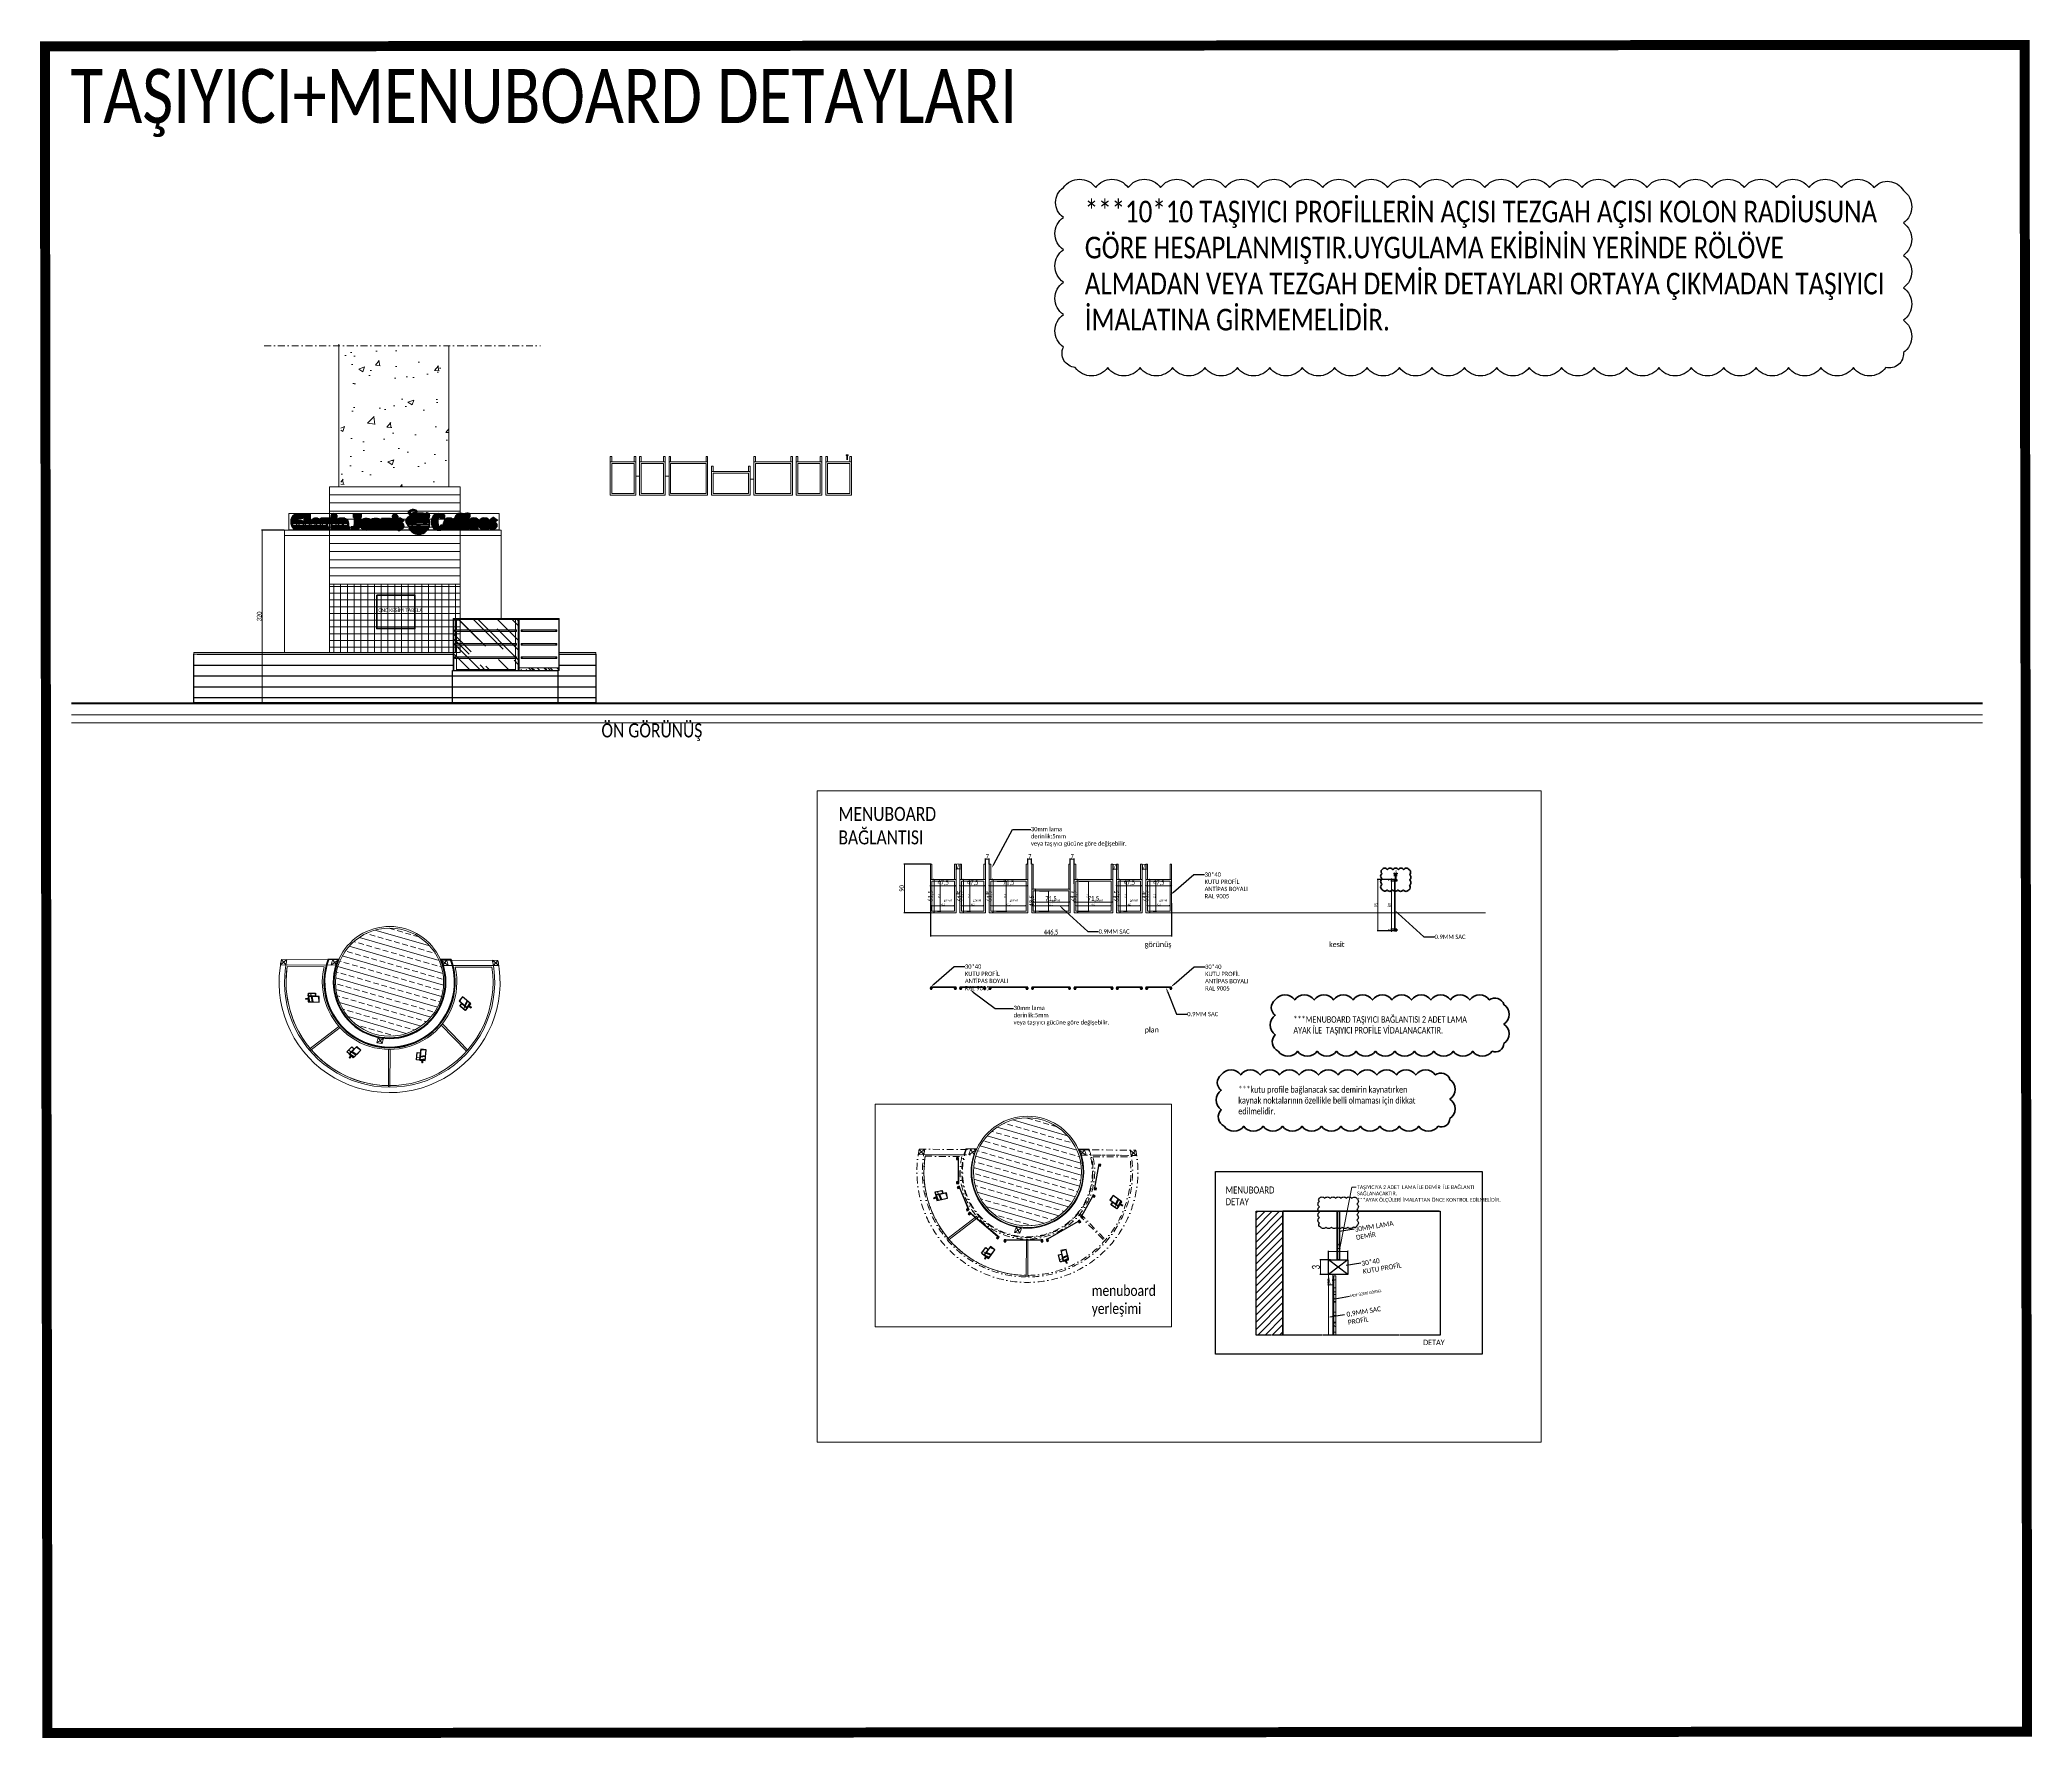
# Model space of a CAD drawing. Header units: millimetres. Extents: x 210628 to 232146, y -111309 to -91563.
# Drawn here: x 221118 to 224805, y -108636 to -105493 of the extents above; entities that cross this region are included whole.
import ezdxf
from ezdxf import colors
from ezdxf.entities.mleader import LeaderData, LeaderLine
from ezdxf.math import Vec2, Vec3

# ---------------------------------------------------------------- set-up
doc = ezdxf.new("R2010")
doc.units = ezdxf.units.MM
doc.header["$PDMODE"] = 2
doc.linetypes.add('DASHDOT', pattern=[25.4, 12.7, -6.35, 0, -6.35])
doc.linetypes.add('HIDDEN', pattern=[0.375, 0.25, -0.125])
doc.layers.get('0').update_dxf_attribs({"lineweight": 20})
for name, color, linetype, lineweight in [('ahsap', 34, 'Continuous', 25), ('ahsap gor', 24, 'Continuous', 20), ('alcıpan', 14, 'Continuous', 25), ('alçıpan tarama', 251, 'Continuous', 20), ('aydınlatma', 40, 'Continuous', 20), ('CAM', 141, 'Continuous', 0), ('demir-1', 103, 'Continuous', 20), ('dim', 7, 'Continuous', 25), ('duvar görünüş', 7, 'Continuous', 18), ('irem rev', 23, 'Continuous', 30), ('kaplama', 33, 'Continuous', 15), ('KP', 167, 'Continuous', 30), ('mermer', 142, 'Continuous', 15), ('seramik', 150, 'Continuous', 20), ('t_görünüş', 45, 'Continuous', 25), ('t_tarama', 253, 'Continuous', 5), ('t_yazı', 23, 'Continuous', 25), ('tarama', 123, 'Continuous', 15), ('tarama-1', 251, 'Continuous', 15), ('tefris', 30, 'Continuous', 0), ('text', 1, 'Continuous', 20), ('ölçü', 251, 'Continuous', 5)]:
    doc.layers.add(name, color=color, linetype=linetype, lineweight=lineweight)
doc.layers.add('S-COLS', color=6, linetype='Continuous')
doc.layers.add('yazı', color=11, linetype='Continuous')
doc.styles.add('text2', font='calibri.ttf', dxfattribs={"width": 0.8})
doc.styles.add('Ölçü50', font='calibri.ttf', dxfattribs={"width": 0.7})
doc.dimstyles.new('olcu10', dxfattribs={"dimtxt": 9, "dimasz": 2, "dimexe": 1.25, "dimexo": 0.625, "dimgap": 0.5, "dimtad": 1, "dimdec": 1, "dimrnd": 0.5, "dimzin": 9, "dimtxsty": 'Ölçü50', "dimblk": 'ARCHTICK', "dimcen": 2, "dimclrd": 256, "dimclre": 256, "dimclrt": 6, "dimazin": 2, "dimtfac": 1, "dimtdec": 1, "dimtix": 1, "dimtmove": 0, "dimatfit": 3, "dimldrblk": 'ARCHTICK', "dimfxl": 1, "dimlwd": -1, "dimarcsym": 0})

# ---------------------------------------------------------------- blocks, each defined once
blk = doc.blocks.new('_ClosedBlank')
at = {"color": 0, "linetype": 'ByBlock', "lineweight": -2}
for p, q in [((-1, 0.2), (0, 0)), ((-1, 0.2), (-1, -0.2)), ((0, 0), (-1, -0.2))]:
    blk.add_line(p, q, dxfattribs=at)
blk = doc.blocks.new('_ArchTick')
at = {"color": 0, "linetype": 'ByBlock', "const_width": 0.15}
blk.add_lwpolyline([(-0.5, -0.5), (0.5, 0.5)], dxfattribs=at)
blk = doc.blocks.new('*D109')
at = {"layer": 'DEFPOINTS', "color": 0, "transparency": 16777216}
for p in [(222769.3, -107095.6), (222810.8, -107095.6), (222810.8, -107095.6)]:
    blk.add_point(p, dxfattribs=at)
at = {"layer": 'ölçü', "lineweight": -2, "transparency": 16777216}
for p, q in [((222769.3, -107095), (222769.3, -107094.3)), ((222810.8, -107095), (222810.8, -107094.3))]:
    blk.add_line(p, q, dxfattribs=at)
at = {"layer": 'ölçü', "transparency": 16777216}
blk.add_line((222769.3, -107095.6), (222810.8, -107095.6), dxfattribs=at)
at = {"layer": 'ölçü', "transparency": 16777216, "xscale": 2, "yscale": 2, "zscale": 2, "rotation": 180}
blk.add_blockref('_ArchTick', (222769.3, -107095.6), dxfattribs=at)
at = {"layer": 'ölçü', "transparency": 16777216, "xscale": 2, "yscale": 2, "zscale": 2}
blk.add_blockref('_ArchTick', (222810.8, -107095.6), dxfattribs=at)
at = {"layer": 'ölçü', "color": 6, "transparency": 16777216, "insert": (222790.1, -107093.3), "char_height": 9, "attachment_point": 5, "style": 'Ölçü50'}
blk.add_mtext('{\\H0.33333x;41,5}', dxfattribs=at)
blk = doc.blocks.new('*D110')
at = {"layer": 'DEFPOINTS', "color": 0, "transparency": 16777216}
for p in [(222780.2, -107049.8), (222778.8, -107105.3), (222784.7, -107105.3)]:
    blk.add_point(p, dxfattribs=at)
at = {"layer": 'ölçü', "lineweight": -2, "transparency": 16777216}
for p, q in [((222780.8, -107049.8), (222785.9, -107049.8)), ((222779.5, -107105.3), (222785.9, -107105.3))]:
    blk.add_line(p, q, dxfattribs=at)
at = {"layer": 'ölçü', "transparency": 16777216}
blk.add_line((222784.7, -107049.8), (222784.7, -107105.3), dxfattribs=at)
at = {"layer": 'ölçü', "transparency": 16777216, "xscale": 2, "yscale": 2, "zscale": 2}
for p, rotation in [((222784.7, -107049.8), 90), ((222784.7, -107105.3), 270)]:
    blk.add_blockref('_ArchTick', p, dxfattribs=dict(at, rotation=rotation))
at = {"layer": 'ölçü', "color": 6, "transparency": 16777216, "insert": (222782.4, -107077.5), "char_height": 9, "attachment_point": 5, "rotation": 90, "style": 'Ölçü50'}
blk.add_mtext('{\\H0.33333x;55,5}', dxfattribs=at)
blk = doc.blocks.new('*D111')
at = {"lineweight": -2, "transparency": 16777216}
for p, q in [((222766.3, -107058.2), (222766.3, -107057.5)), ((222813.8, -107058.2), (222813.8, -107057.5))]:
    blk.add_line(p, q, dxfattribs=at)
at = {"transparency": 16777216}
blk.add_line((222766.3, -107058.8), (222813.8, -107058.8), dxfattribs=at)
at = {"layer": 'DEFPOINTS', "color": 0, "transparency": 16777216}
for p in [(222766.3, -107058.8), (222813.8, -107058.8), (222813.8, -107058.8)]:
    blk.add_point(p, dxfattribs=at)
at = {"transparency": 16777216, "xscale": 2, "yscale": 2, "zscale": 2, "rotation": 180}
blk.add_blockref('_ArchTick', (222766.3, -107058.8), dxfattribs=at)
at = {"transparency": 16777216, "xscale": 2, "yscale": 2, "zscale": 2}
blk.add_blockref('_ArchTick', (222813.8, -107058.8), dxfattribs=at)
at = {"color": 6, "transparency": 16777216, "insert": (222790.1, -107052.8), "char_height": 9, "attachment_point": 5, "style": 'Ölçü50'}
blk.add_mtext('47,5', dxfattribs=at)
blk = doc.blocks.new('*D112')
at = {"lineweight": -2, "transparency": 16777216}
for p, q in [((222772.7, -107046.8), (222772, -107046.8)), ((222772.7, -107108.3), (222772, -107108.3))]:
    blk.add_line(p, q, dxfattribs=at)
at = {"transparency": 16777216}
blk.add_line((222773.3, -107108.3), (222773.3, -107046.8), dxfattribs=at)
at = {"layer": 'DEFPOINTS', "color": 0, "transparency": 16777216}
for p in [(222773.3, -107046.8), (222773.3, -107046.8), (222773.3, -107108.3)]:
    blk.add_point(p, dxfattribs=at)
at = {"transparency": 16777216, "xscale": 2, "yscale": 2, "zscale": 2}
for p, rotation in [((222773.3, -107046.8), 90), ((222773.3, -107108.3), 270)]:
    blk.add_blockref('_ArchTick', p, dxfattribs=dict(at, rotation=rotation))
at = {"color": 6, "transparency": 16777216, "insert": (222767.2, -107077.5), "char_height": 9, "attachment_point": 5, "rotation": 90, "style": 'Ölçü50'}
blk.add_mtext('61,5', dxfattribs=at)
blk = doc.blocks.new('*D113')
at = {"layer": 'DEFPOINTS', "color": 0, "transparency": 16777216}
for p in [(223629.5, -107035.8), (223625.5, -107041.5), (223629.5, -107041.5)]:
    blk.add_point(p, dxfattribs=at)
at = {"layer": 'ölçü', "transparency": 16777216}
for p, q in [((223625.5, -107035.8), (223623.5, -107035.8)), ((223625.5, -107035.8), (223629.5, -107035.8)), ((223629.5, -107035.8), (223631.5, -107035.8))]:
    blk.add_line(p, q, dxfattribs=at)
at = {"layer": 'ölçü', "lineweight": -2, "transparency": 16777216}
for p, q in [((223625.5, -107040.9), (223625.5, -107034.5)), ((223629.5, -107040.9), (223629.5, -107034.5))]:
    blk.add_line(p, q, dxfattribs=at)
at = {"layer": 'ölçü', "transparency": 16777216, "xscale": 2, "yscale": 2, "zscale": 2}
blk.add_blockref('_ArchTick', (223625.5, -107035.8), dxfattribs=at)
at = {"layer": 'ölçü', "transparency": 16777216, "xscale": 2, "yscale": 2, "zscale": 2, "rotation": 180}
blk.add_blockref('_ArchTick', (223629.5, -107035.8), dxfattribs=at)
at = {"layer": 'ölçü', "color": 6, "transparency": 16777216, "insert": (223627.5, -107032.3), "char_height": 9, "attachment_point": 5, "style": 'Ölçü50'}
blk.add_mtext('{\\H0.66667x;4}', dxfattribs=at)
blk = doc.blocks.new('*D114')
at = {"layer": 'DEFPOINTS', "color": 0, "transparency": 16777216}
for p in [(223619.7, -107049.8), (223627.5, -107046.8), (223627.5, -107049.8)]:
    blk.add_point(p, dxfattribs=at)
at = {"layer": 'ölçü', "lineweight": -2, "transparency": 16777216}
for p, q in [((223626.9, -107046.8), (223618.5, -107046.8)), ((223626.9, -107049.8), (223618.5, -107049.8))]:
    blk.add_line(p, q, dxfattribs=at)
at = {"layer": 'ölçü', "transparency": 16777216}
for p, q in [((223619.7, -107046.8), (223619.7, -107044.8)), ((223619.7, -107046.8), (223619.7, -107049.8)), ((223619.7, -107049.8), (223619.7, -107051.8))]:
    blk.add_line(p, q, dxfattribs=at)
at = {"layer": 'ölçü', "transparency": 16777216, "xscale": 2, "yscale": 2, "zscale": 2}
for p, rotation in [((223619.7, -107046.8), 270), ((223619.7, -107049.8), 90)]:
    blk.add_blockref('_ArchTick', p, dxfattribs=dict(at, rotation=rotation))
at = {"layer": 'ölçü', "color": 6, "transparency": 16777216, "insert": (223616.2, -107048.3), "char_height": 9, "attachment_point": 5, "rotation": 90, "style": 'Ölçü50'}
blk.add_mtext('{\\H0.66667x;3}', dxfattribs=at)
blk = doc.blocks.new('*D115')
at = {"layer": 'DEFPOINTS', "color": 0, "transparency": 16777216}
for p in [(223627.5, -107049.8), (223619.7, -107138.8), (223625.5, -107138.8)]:
    blk.add_point(p, dxfattribs=at)
at = {"layer": 'ölçü', "lineweight": -2, "transparency": 16777216}
for p, q in [((223626.9, -107049.8), (223618.5, -107049.8)), ((223624.9, -107138.8), (223618.5, -107138.8))]:
    blk.add_line(p, q, dxfattribs=at)
at = {"layer": 'ölçü', "transparency": 16777216}
blk.add_line((223619.7, -107049.8), (223619.7, -107138.8), dxfattribs=at)
at = {"layer": 'ölçü', "transparency": 16777216, "xscale": 2, "yscale": 2, "zscale": 2}
for p, rotation in [((223619.7, -107049.8), 90), ((223619.7, -107138.8), 270)]:
    blk.add_blockref('_ArchTick', p, dxfattribs=dict(at, rotation=rotation))
at = {"layer": 'ölçü', "color": 6, "transparency": 16777216, "insert": (223616.2, -107094.3), "char_height": 9, "attachment_point": 5, "rotation": 90, "style": 'Ölçü50'}
blk.add_mtext('{\\H0.66667x;89}', dxfattribs=at)
blk = doc.blocks.new('*D116')
at = {"layer": 'DEFPOINTS', "color": 0, "transparency": 16777216}
for p in [(223619.7, -107141.8), (223625.5, -107138.8), (223625.5, -107141.8)]:
    blk.add_point(p, dxfattribs=at)
at = {"layer": 'ölçü', "lineweight": -2, "transparency": 16777216}
for p, q in [((223624.9, -107138.8), (223618.5, -107138.8)), ((223624.9, -107141.8), (223618.5, -107141.8))]:
    blk.add_line(p, q, dxfattribs=at)
at = {"layer": 'ölçü', "transparency": 16777216}
for p, q in [((223619.7, -107138.8), (223619.7, -107136.8)), ((223619.7, -107138.8), (223619.7, -107141.8)), ((223619.7, -107141.8), (223619.7, -107143.8))]:
    blk.add_line(p, q, dxfattribs=at)
at = {"layer": 'ölçü', "transparency": 16777216, "xscale": 2, "yscale": 2, "zscale": 2}
for p, rotation in [((223619.7, -107138.8), 270), ((223619.7, -107141.8), 90)]:
    blk.add_blockref('_ArchTick', p, dxfattribs=dict(at, rotation=rotation))
at = {"layer": 'ölçü', "color": 6, "transparency": 16777216, "insert": (223616.2, -107140.3), "char_height": 9, "attachment_point": 5, "rotation": 90, "style": 'Ölçü50'}
blk.add_mtext('{\\H0.66667x;3}', dxfattribs=at)
blk = doc.blocks.new('*D117')
at = {"layer": 'DEFPOINTS', "color": 0, "transparency": 16777216}
for p in [(223594.7, -107046.8), (223627.5, -107046.8), (223626.5, -107141.8)]:
    blk.add_point(p, dxfattribs=at)
at = {"layer": 'ölçü', "lineweight": -2, "transparency": 16777216}
for p, q in [((223626.9, -107046.8), (223593.4, -107046.8)), ((223625.8, -107141.8), (223593.4, -107141.8))]:
    blk.add_line(p, q, dxfattribs=at)
at = {"layer": 'ölçü', "transparency": 16777216}
blk.add_line((223594.7, -107141.8), (223594.7, -107046.8), dxfattribs=at)
at = {"layer": 'ölçü', "transparency": 16777216, "xscale": 2, "yscale": 2, "zscale": 2}
for p, rotation in [((223594.7, -107046.8), 90), ((223594.7, -107141.8), 270)]:
    blk.add_blockref('_ArchTick', p, dxfattribs=dict(at, rotation=rotation))
at = {"layer": 'ölçü', "color": 6, "transparency": 16777216, "insert": (223591.1, -107094.3), "char_height": 9, "attachment_point": 5, "rotation": 90, "style": 'Ölçü50'}
blk.add_mtext('{\\H0.66667x;95}', dxfattribs=at)
blk = doc.blocks.new('*D118')
at = {"lineweight": -2, "transparency": 16777216}
for p, q in [((222767, -107018.3), (222717.4, -107018.3)), ((222767, -107108.3), (222717.4, -107108.3))]:
    blk.add_line(p, q, dxfattribs=at)
at = {"transparency": 16777216}
blk.add_line((222718.7, -107018.3), (222718.7, -107108.3), dxfattribs=at)
at = {"layer": 'DEFPOINTS', "color": 0, "transparency": 16777216}
for p in [(222767.6, -107018.3, 0), (222718.7, -107108.3), (222767.6, -107108.3, 0)]:
    blk.add_point(p, dxfattribs=at)
at = {"transparency": 16777216, "xscale": 2, "yscale": 2, "zscale": 2}
for p, rotation in [((222718.7, -107018.3), 90), ((222718.7, -107108.3), 270)]:
    blk.add_blockref('_ArchTick', p, dxfattribs=dict(at, rotation=rotation))
at = {"color": 6, "transparency": 16777216, "insert": (222713.5, -107063.3), "char_height": 9, "attachment_point": 5, "rotation": 90, "style": 'Ölçü50'}
blk.add_mtext('90', dxfattribs=at)
blk = doc.blocks.new('*D119')
at = {"layer": 'DEFPOINTS', "color": 0, "transparency": 16777216}
for p in [(223503.2, -107735), (223503.2, -107757), (223539.2, -107753.4)]:
    blk.add_point(p, dxfattribs=at)
at = {"layer": 'ölçü', "lineweight": -2, "transparency": 16777216}
for p, q in [((223503.2, -107756.4), (223503.2, -107733.8)), ((223539.2, -107752.8), (223539.2, -107733.8))]:
    blk.add_line(p, q, dxfattribs=at)
at = {"layer": 'ölçü', "transparency": 16777216}
blk.add_line((223539.2, -107735), (223503.2, -107735), dxfattribs=at)
at = {"layer": 'ölçü', "transparency": 16777216, "xscale": 2, "yscale": 2, "zscale": 2, "rotation": 180}
blk.add_blockref('_ArchTick', (223503.2, -107735), dxfattribs=at)
at = {"layer": 'ölçü', "transparency": 16777216, "xscale": 2, "yscale": 2, "zscale": 2}
blk.add_blockref('_ArchTick', (223539.2, -107735), dxfattribs=at)
at = {"layer": 'ölçü', "color": 6, "transparency": 16777216, "insert": (223521.2, -107727), "char_height": 9, "attachment_point": 5, "style": 'Ölçü50'}
blk.add_mtext('{\\H1.6667x;4}', dxfattribs=at)
blk = doc.blocks.new('*D120')
at = {"layer": 'DEFPOINTS', "color": 0, "transparency": 16777216}
for p in [(223488.1, -107750.9), (223507.7, -107750.9), (223506.6, -107777.9)]:
    blk.add_point(p, dxfattribs=at)
at = {"layer": 'ölçü', "lineweight": -2, "transparency": 16777216}
for p, q in [((223507.1, -107750.9), (223486.9, -107750.9)), ((223505.9, -107777.9), (223486.9, -107777.9))]:
    blk.add_line(p, q, dxfattribs=at)
at = {"layer": 'ölçü', "transparency": 16777216}
blk.add_line((223488.1, -107777.9), (223488.1, -107750.9), dxfattribs=at)
at = {"layer": 'ölçü', "transparency": 16777216, "xscale": 2, "yscale": 2, "zscale": 2}
for p, rotation in [((223488.1, -107750.9), 90), ((223488.1, -107777.9), 270)]:
    blk.add_blockref('_ArchTick', p, dxfattribs=dict(at, rotation=rotation))
at = {"layer": 'ölçü', "color": 6, "transparency": 16777216, "insert": (223480, -107764.4), "char_height": 9, "attachment_point": 5, "rotation": 90, "style": 'Ölçü50'}
blk.add_mtext('{\\H1.6667x;3}', dxfattribs=at)
blk = doc.blocks.new('*D121')
at = {"layer": 'DEFPOINTS', "color": 0, "transparency": 16777216}
for p in [(223503.2, -107783.2), (223503.2, -107797.1), (223511.3, -107782)]:
    blk.add_point(p, dxfattribs=at)
at = {"layer": 'demir-1', "transparency": 16777216}
for p, q in [((223503.2, -107797.1), (223501.2, -107797.1)), ((223511.3, -107797.1), (223503.2, -107797.1)), ((223511.3, -107797.1), (223513.3, -107797.1))]:
    blk.add_line(p, q, dxfattribs=at)
at = {"layer": 'demir-1', "lineweight": -2, "transparency": 16777216}
for p, q in [((223503.2, -107783.8), (223503.2, -107798.4)), ((223511.3, -107782.6), (223511.3, -107798.4))]:
    blk.add_line(p, q, dxfattribs=at)
at = {"layer": 'demir-1', "transparency": 16777216, "xscale": 2, "yscale": 2, "zscale": 2}
blk.add_blockref('_ArchTick', (223503.2, -107797.1), dxfattribs=at)
at = {"layer": 'demir-1', "transparency": 16777216, "xscale": 2, "yscale": 2, "zscale": 2, "rotation": 180}
blk.add_blockref('_ArchTick', (223511.3, -107797.1), dxfattribs=at)
at = {"layer": 'demir-1', "color": 6, "transparency": 16777216, "insert": (223507.3, -107791.1), "char_height": 9, "attachment_point": 5, "style": 'Ölçü50'}
blk.add_mtext('0,9', dxfattribs=at)
blk = doc.blocks.new('pasta dolabı')
at = {"layer": 'tarama'}
h = blk.add_hatch(dxfattribs=at)
h.set_pattern_fill('AR-RROOF', color=256, scale=1.5, angle=45)
h.set_pattern_definition([(45, (112397.206, -44592.038), (32.32892, 86.21046), [571.5, -76.2, 190.5, -38.1]), (45, (112419.567, -44542.736), (-62.77199, 8.89045), [114.3, -12.573, 228.6, -28.575]), (45, (112387.777, -44555.668), (122.04168, 158.14231), [304.8, -53.34, 152.4, -38.1])])
h.paths.add_polyline_path([(134688.6, -38410.8), (134688.6, -38316.6), (134806.6, -38316.6), (134806.6, -38410.8)])
h = blk.add_hatch(dxfattribs=at)
h.set_pattern_fill('AR-RROOF', color=256, scale=0.5, angle=45)
h.set_pattern_definition([(45, (104043.058, -37119.502), (10.7763073, 28.7368196), [190.5, -25.4, 63.5, -12.7]), (45, (104050.512, -37103.068), (-20.923997, 2.9634845), [38.1, -4.191, 76.2, -9.525]), (45, (104039.915, -37107.379), (40.6805602, 52.7141034), [101.6, -17.78, 50.8, -12.7])])
h.paths.add_polyline_path([(134683.6, -38405.8), (134683.6, -38410.8), (134613.6, -38410.8), (134613.6, -38405.8)])
at = {"layer": 'CAM'}
for p, q in [((134612.6, -38314.6, 0), (134687.6, -38314.6, 0)), ((134612.6, -38314.6, 0), (134612.6, -38410.8, 0)), ((134612.6, -38316.6, 0), (134687.6, -38316.6, 0)), ((134613.6, -38410.8, 0), (134613.6, -38316.6, 0)), ((134617.1, -38335.6, 0), (134683.1, -38335.6, 0)), ((134617.1, -38338.6, 0), (134617.1, -38335.6, 0)), ((134617.1, -38336.2, 0), (134683.1, -38336.2, 0)), ((134617.1, -38338.6, 0), (134683.1, -38338.6, 0)), ((134617.1, -38338.6, 0), (134683.1, -38338.6, 0)), ((134619.1, -38338.6, 0), (134619.1, -38336.2, 0)), ((134681.1, -38338.6, 0), (134681.1, -38336.2, 0)), ((134683.1, -38338.6, 0), (134683.1, -38335.6, 0)), ((134686.6, -38410.8, 0), (134686.6, -38316.6, 0)), ((134687.6, -38314.6, 0), (134809, -38314.6, 0)), ((134687.6, -38314.6, 0), (134687.6, -38410.8, 0)), ((134687.6, -38314.6, 0), (134687.6, -38410.8, 0)), ((134687.6, -38316.6, 0), (134809, -38316.6, 0)), ((134688.6, -38410.8, 0), (134688.6, -38316.6, 0)), ((134692.1, -38335.6, 0), (134806, -38335.6, 0)), ((134692.1, -38338.6, 0), (134692.1, -38335.6, 0)), ((134692.1, -38336.2, 0), (134806, -38336.2, 0)), ((134692.1, -38338.6, 0), (134806, -38338.6, 0)), ((134692.1, -38338.6, 0), (134806, -38338.6, 0)), ((134693.6, -38335.6, 0), (134693.6, -38316.6, 0)), ((134693.6, -38360.6, 0), (134693.6, -38338.6, 0)), ((134694.1, -38338.6, 0), (134694.1, -38336.2, 0)), ((134803, -38335.6, 0), (134803, -38316.6, 0)), ((134803, -38360.6, 0), (134803, -38338.6, 0)), ((134804, -38338.6, 0), (134804, -38336.2, 0)), ((134806, -38338.6, 0), (134806, -38335.6, 0)), ((134808, -38410.8, 0), (134808, -38316.6, 0)), ((134809, -38314.6, 0), (134809, -38410.8, 0)), ((134617.1, -38360.6, 0), (134683.1, -38360.6, 0)), ((134617.1, -38363.6, 0), (134617.1, -38360.6, 0)), ((134617.1, -38361.2, 0), (134683.1, -38361.2, 0)), ((134617.1, -38363.6, 0), (134683.1, -38363.6, 0)), ((134617.1, -38363.6, 0), (134683.1, -38363.6, 0)), ((134619.1, -38363.6, 0), (134619.1, -38361.2, 0)), ((134681.1, -38363.6, 0), (134681.1, -38361.2, 0)), ((134683.1, -38363.6, 0), (134683.1, -38360.6, 0)), ((134692.1, -38360.6, 0), (134806, -38360.6, 0)), ((134692.1, -38363.6, 0), (134692.1, -38360.6, 0)), ((134692.1, -38361.2, 0), (134806, -38361.2, 0)), ((134692.1, -38363.6, 0), (134806, -38363.6, 0)), ((134692.1, -38363.6, 0), (134806, -38363.6, 0)), ((134693.6, -38385.6, 0), (134693.6, -38363.6, 0)), ((134693.6, -38385.6, 0), (134693.6, -38363.6, 0)), ((134694.1, -38363.6, 0), (134694.1, -38361.2, 0)), ((134803, -38385.6, 0), (134803, -38363.6, 0)), ((134803, -38385.6, 0), (134803, -38363.6, 0)), ((134804, -38363.6, 0), (134804, -38361.2, 0)), ((134806, -38363.6, 0), (134806, -38360.6, 0)), ((134613.6, -38405.8, 0), (134686.6, -38405.8, 0)), ((134617.1, -38385.6, 0), (134683.1, -38385.6, 0)), ((134617.1, -38388.6, 0), (134617.1, -38385.6, 0)), ((134617.1, -38386.2, 0), (134683.1, -38386.2, 0)), ((134617.1, -38388.6, 0), (134683.1, -38388.6, 0)), ((134617.1, -38388.6, 0), (134683.1, -38388.6, 0)), ((134619.1, -38388.6, 0), (134619.1, -38386.2, 0)), ((134681.1, -38388.6, 0), (134681.1, -38386.2, 0)), ((134683.1, -38388.6, 0), (134683.1, -38385.6, 0)), ((134692.1, -38385.6, 0), (134806, -38385.6, 0)), ((134692.1, -38388.6, 0), (134692.1, -38385.6, 0)), ((134692.1, -38386.2, 0), (134806, -38386.2, 0)), ((134692.1, -38388.6, 0), (134806, -38388.6, 0)), ((134692.1, -38388.6, 0), (134806, -38388.6, 0)), ((134693.6, -38408.8, 0), (134693.6, -38388.6, 0)), ((134693.6, -38410.8, 0), (134693.6, -38388.6, 0)), ((134693.6, -38408.8, 0), (134803, -38408.8, 0)), ((134694.1, -38388.6, 0), (134694.1, -38386.2, 0)), ((134803, -38410.8, 0), (134803, -38388.6, 0)), ((134804, -38388.6, 0), (134804, -38386.2, 0)), ((134806, -38388.6, 0), (134806, -38385.6, 0))]:
    blk.add_line(p, q, dxfattribs=at)
at = {"layer": 'CAM', "elevation": 0}
blk.add_lwpolyline([(134612.6, -38410.8), (134809, -38410.8)], dxfattribs=at)
blk = doc.blocks.new('logolutabela')
at = {"layer": 't_görünüş'}
for points in [[(291.4, 35.2), (287.1, 36), (281.5, 37.7), (279.8, 38.9), (278.3, 40.6), (278.3, 44.5), (279.8, 46.8), (283.7, 49.1), (288, 50.2), (293.1, 50.2), (296.2, 49.1), (297.6, 48), (298.2, 47.1), (298.5, 46.5), (298.8, 46), (298.8, 45.4), (298.5, 44.5), (297.9, 43.7), (297.6, 43.1), (295.6, 42.3), (292.5, 41.4), (290.8, 41.7), (290.3, 41.7), (289.4, 42.3), (289.1, 42.6), (288.8, 42.8), (288.8, 43.4), (289.1, 44), (289.1, 43.1), (290, 42.6), (290.8, 42.3), (291.7, 42.3), (293.4, 43.4), (294.2, 44.3), (294.5, 45.1), (294.8, 46.8), (293.1, 48.2), (292, 48.5), (288.5, 48.5), (285.4, 47.7), (284.3, 47.1), (282.6, 45.1), (282.3, 43.4), (283.4, 41.1), (284, 40.6), (285.4, 39.7), (287.4, 39.2), (290.5, 38.3), (294.5, 36.3)], [(285.1, 49.7), (283.7, 49.1), (295.9, 49.1)], [(285.7, 49.9), (285.1, 49.7), (294.5, 49.7)], [(285.1, 49.7), (294.5, 49.7), (295.9, 49.1)], [(287.1, 50.2), (285.7, 49.9), (293.9, 49.9)], [(285.7, 49.9), (293.9, 49.9), (294.5, 49.7)], [(288, 50.2), (287.1, 50.2), (293.1, 50.2)], [(287.1, 50.2), (293.1, 50.2), (293.9, 49.9)], [(290.5, 50.2), (288, 50.2), (291.1, 50.2)], [(288, 50.2), (293.1, 50.2)], [(-11.1, 29.2), (-12.2, 24.7), (-12.5, 20.1)], [(-12.2, 23.8), (-12.5, 23), (15, 23)], [(-12.5, 23), (-12.5, 22.7), (15, 22.7)], [(-12.5, 23), (15, 23), (15, 22.7)], [(-12.5, 22.7), (15.3, 22.7)], [(-12.5, 22.7), (-12.5, 21), (17.6, 21)], [(-12.5, 22.7), (15.3, 22.7), (17.6, 21)], [(-12.5, 21), (-12.5, 20.4), (18.4, 20.4)], [(-12.5, 21), (17.6, 21), (18.4, 20.4)], [(-12.5, 20.4), (-12.5, 20.1), (18.7, 20.1)], [(-12.5, 20.4), (18.4, 20.4), (18.7, 20.1)], [(-12.5, 20.1), (-12.5, 20.4)], [(-12.5, 20.1), (-12.5, 19.9), (18.7, 19.9)], [(-12.5, 20.1), (18.7, 20.1), (18.7, 19.9)], [(-12.5, 20.1), (-12.2, 15.6), (-11.1, 11.1)], [(-12.5, 19.9), (-12.5, 19.3), (19.3, 19.3)], [(-12.5, 19.9), (18.7, 19.9), (19.3, 19.3)], [(-12.5, 19.3), (-12.5, 18.4), (19.9, 18.4)], [(-12.5, 19.3), (19.3, 19.3), (19.9, 18.4)], [(-12.5, 18.4), (-12.5, 17), (20.7, 17)], [(-12.5, 18.4), (19.9, 18.4), (20.7, 17)], [(-12.5, 17), (129.7, 17)], [(-11.9, 25.8), (-12.2, 25.5), (4.3, 25.5)], [(-12.2, 25.5), (-12.2, 25.3), (4.3, 25.3)], [(-12.2, 25.5), (4.3, 25.5), (4.3, 25.3)], [(-12.2, 25.3), (-12.2, 25), (4.3, 25)], [(-12.2, 25.3), (4.3, 25.3), (4.3, 25)], [(-12.2, 25), (-12.2, 24.7), (4.3, 24.7)], [(-12.2, 25), (4.3, 25), (4.3, 24.7)], [(-12.2, 24.7), (-12.2, 24.1), (4.3, 24.1)], [(-12.2, 24.7), (4.3, 24.7), (4.3, 24.1)], [(-12.2, 24.1), (-12.2, 23.8), (11.9, 23.8)], [(-12.2, 24.1), (9.9, 24.1), (11.9, 23.8)], [(-12.2, 23.8), (12.2, 23.8)], [(-12.2, 23.8), (12.2, 23.8), (15, 23)], [(-12.2, 17), (-12.2, 15.6), (77.7, 15.6)], [(-12.2, 17), (77.7, 17), (77.7, 15.6)], [(-12.2, 15.6), (-11.1, 11.1), (77.7, 11.1)], [(-12.2, 15.6), (77.7, 15.6), (77.7, 11.1)], [(-11.6, 27), (-11.9, 25.8), (4.3, 25.8)], [(-11.9, 25.8), (4.3, 25.8), (4.3, 25.5)], [(-11.3, 28.1), (-11.6, 28.1), (4.8, 28.1)], [(-11.6, 28.1), (-11.6, 27.8), (4.8, 27.8)], [(-11.6, 28.1), (4.8, 28.1), (4.8, 27.8)], [(-11.6, 27.8), (-11.6, 27.5), (4.8, 27.5)], [(-11.6, 27.8), (4.8, 27.8), (4.8, 27.5)], [(-11.6, 27.5), (-11.6, 27.2), (4.5, 27.2)], [(-11.6, 27.5), (4.8, 27.5), (4.5, 27.2)], [(-11.6, 27.2), (-11.6, 27), (4.5, 27)], [(-11.6, 27.2), (4.5, 27.2), (4.5, 27)], [(-11.6, 27), (4.5, 27), (4.3, 25.8)], [(-11.1, 29.2), (-11.3, 29.2), (5.4, 29.2)], [(-11.3, 29.2), (-11.3, 28.9), (5.4, 28.9)], [(-11.3, 29.2), (5.4, 29.2), (5.4, 28.9)], [(-11.3, 28.9), (5.4, 28.9), (5.1, 28.9)], [(-11.3, 28.9), (-11.3, 28.7), (5.1, 28.7)], [(-11.3, 28.9), (5.1, 28.9), (5.1, 28.7)], [(-11.3, 28.7), (-11.3, 28.4), (5.1, 28.4)], [(-11.3, 28.7), (5.1, 28.7), (5.1, 28.4)], [(-11.3, 28.4), (-11.3, 28.1), (4.8, 28.1)], [(-11.3, 28.4), (5.1, 28.4), (4.8, 28.1)], [(-4.8, 36.9), (-7.4, 34.9), (-9.6, 32.3), (-11.1, 29.2)], [(-10.8, 29.8), (-11.1, 29.2), (5.4, 29.2)], [(-11.1, 11.1), (-10.2, 8.8), (77.7, 8.8)], [(-11.1, 11.1), (77.7, 11.1), (77.7, 8.8)], [(-11.1, 11.1), (-9.4, 7.4), (-7.1, 4), (-3.7, 1.7), (0, 0)], [(-10.5, 30.4), (-10.8, 30.4), (6.2, 30.4)], [(-10.8, 30.4), (-10.8, 30.1), (6, 30.1)], [(-10.8, 30.4), (6.2, 30.4), (6, 30.1)], [(-10.8, 30.1), (-10.8, 29.8), (5.7, 29.8)], [(-10.8, 30.1), (6, 30.1), (5.7, 29.8)], [(-10.8, 29.8), (5.7, 29.8), (5.4, 29.2)], [(-10.2, 30.9), (-10.5, 30.6), (17, 30.6)], [(-10.5, 30.6), (-10.5, 30.4), (6.5, 30.4)], [(-10.5, 30.6), (6.8, 30.6), (6.5, 30.4)], [(-10.5, 30.4), (6.5, 30.4), (6.2, 30.4)], [(-9.6, 32.1), (-10.2, 30.9), (17, 30.9)], [(-10.2, 30.9), (17, 30.9), (17, 30.6)], [(-10.2, 8.8), (-9.9, 8.5), (77.7, 8.5)], [(-10.2, 8.8), (77.7, 8.8), (77.7, 8.5)], [(-8.5, 28.1), (-9.6, 24.1), (-9.9, 20.1)], [(-9.9, 20.1), (-9.6, 15.9), (-8.8, 11.6)], [(-9.9, 8.5), (-9.6, 7.9), (79.4, 7.9)], [(-9.9, 8.5), (79.4, 8.5), (79.4, 7.9)], [(-8.5, 33.8), (-9.6, 32.3), (17, 32.3)], [(-9.6, 32.3), (-9.6, 32.1), (17, 32.1)], [(-9.6, 32.3), (17, 32.3), (17, 32.1)], [(-9.6, 32.1), (17, 32.1), (17, 30.9)], [(-9.6, 7.9), (-9.4, 7.4), (63, 7.4)], [(-9.6, 7.9), (63.3, 7.9), (63, 7.4)], [(-9.4, 7.4), (-9.1, 6.5), (62.7, 6.5)], [(-9.4, 7.4), (63, 7.4), (62.7, 6.5)], [(-9.1, 6.5), (-7.9, 5.4), (62.1, 5.4)], [(-9.1, 6.5), (62.7, 6.5), (62.1, 5.4)], [(-8.8, 11.6), (-7.4, 8.8), (-5.4, 6.5), (-2.8, 4.5)], [(-7.9, 34.3), (-8.5, 33.8), (17, 33.8)], [(-3.4, 34.3), (-6.5, 31.8), (-8.5, 28.1)], [(-8.5, 33.8), (17, 33.8), (17, 32.3)], [(-7.4, 34.9), (-7.9, 34.3), (17, 34.3)], [(-7.9, 34.3), (17, 34.3), (17, 33.8)], [(-7.9, 5.4), (-7.9, 5.1), (61.9, 5.1)], [(-7.9, 5.4), (62.1, 5.4), (61.9, 5.1)], [(-7.9, 5.1), (-7.1, 4), (37.2, 4)], [(-7.9, 5.1), (37.2, 5.1), (37.2, 4)], [(-5.4, 36.3), (-7.4, 34.9), (17, 34.9)], [(-7.4, 34.9), (17, 34.9), (17, 34.3)], [(-7.1, 4), (37.2, 4)], [(-6.8, 4), (-5.7, 3.1), (37.2, 3.1)], [(-6.8, 4), (37.2, 4), (37.2, 3.1)], [(-5.7, 3.1), (-5.4, 2.8), (37.2, 2.8)], [(-5.7, 3.1), (37.2, 3.1), (37.2, 2.8)], [(-5.1, 36.6), (-5.4, 36.3), (17, 36.3)], [(-5.4, 36.3), (17, 36.3), (17, 34.9)], [(-5.4, 2.8), (-5.1, 2.6), (37.2, 2.6)], [(-5.4, 2.8), (37.2, 2.8), (37.2, 2.6)], [(-4.8, 36.9), (-5.1, 36.6), (17, 36.6)], [(-5.1, 36.6), (17, 36.6), (17, 36.3)], [(-5.1, 2.6), (-4.5, 2.3), (37.2, 2.3)], [(-5.1, 2.6), (37.2, 2.6), (37.2, 2.3)], [(-0.3, 39.2), (-2.6, 38.3), (-4.8, 36.9)], [(-2.6, 38.3), (-4.8, 36.9), (17, 36.9)], [(-4.8, 36.9), (17, 36.9), (17, 36.6)], [(-4.5, 2.3), (-4, 2), (20.1, 2)], [(-4.5, 2.3), (20.7, 2.3), (20.1, 2)], [(-4, 2), (-4, 1.7), (19.6, 1.7)], [(-4, 2), (20.1, 2), (19.6, 1.7)], [(-4, 1.7), (19.6, 1.7)], [(-3.7, 1.7), (-2.8, 1.1), (19, 1.1)], [(-3.7, 1.7), (19.6, 1.7), (19, 1.1)], [(-3.4, 34.3), (0.3, 36.3), (5.1, 37.2)], [(7.1, 2), (0.6, 2.8), (-2.8, 4.5)], [(-2.3, 38.3), (-2.6, 38.3), (17, 38.3)], [(-2.6, 38.3), (17, 38.3), (17, 36.9)], [(-2, 38.6), (-2.3, 38.3), (17, 38.3)], [(-1.4, 38.9), (-2, 38.6), (17, 38.6)], [(-2, 38.6), (17, 38.6), (17, 38.3)], [(-0.3, 39.2), (-1.4, 38.9), (17, 38.9)], [(-1.4, 38.9), (17, 38.9), (17, 38.6)], [(5.1, 40), (-0.3, 39.2)], [(0, 39.2), (-0.3, 39.2), (15, 39.2)], [(-0.3, 39.2), (15.3, 39.2)], [(-0.3, 39.2), (15.3, 39.2), (17, 38.9)], [(1.1, 39.4), (0, 39.2), (14.8, 39.2)], [(0, 39.2), (15, 39.2)], [(9.1, 33.8), (8.5, 33.8), (6.2, 33.5), (4.5, 32.3), (2.8, 29.8), (1.4, 27), (0.9, 19), (1.7, 11.1), (2.3, 9.1), (3.1, 7.7), (4, 6.5), (6.8, 5.1), (7.7, 4.8), (7.9, 5.1), (8.2, 5.1), (8.2, 16.5), (7.7, 18.2), (6.8, 18.7), (4.3, 18.7), (4.3, 21.6), (8.8, 21.6)], [(2.6, 39.7), (1.1, 39.4), (13.6, 39.4)], [(1.1, 39.4), (13.6, 39.4), (14.8, 39.2)], [(4.8, 40), (2.6, 39.7), (11.6, 39.7)], [(2.6, 39.7), (11.6, 39.7), (13.6, 39.4)], [(15.3, 39.2), (17, 38.9), (17, 28.9), (7.7, 28.9), (7.1, 30.4), (6.5, 30.4), (6, 30.1), (4.5, 27), (4.3, 24.1), (8.5, 24.1)], [(8.5, 24.1), (4.3, 24.1), (9.9, 24.1)], [(5.1, 40), (4.8, 40), (10.2, 40)], [(4.8, 40), (10.2, 40), (11.6, 39.7)], [(5.1, 40), (10.2, 40)], [(15.3, 39.2), (10.2, 40), (5.1, 40)], [(14.2, 36), (9.6, 36.9), (5.1, 37.2)], [(6.8, 30.6), (6.8, 30.4), (17, 30.4)], [(6.8, 30.6), (17, 30.6), (17, 30.4)], [(6.8, 30.4), (17, 30.4)], [(7.1, 30.4), (7.1, 30.1), (17, 30.1)], [(7.1, 30.4), (17, 30.4), (17, 30.1)], [(7.1, 30.1), (7.4, 29.8), (17, 29.8)], [(7.1, 30.1), (17, 30.1), (17, 29.8)], [(7.1, 2), (12.2, 2.6), (17.3, 3.7)], [(7.4, 29.8), (7.4, 29.2), (17, 29.2)], [(7.4, 29.8), (17, 29.8), (17, 29.2)], [(7.4, 29.2), (7.7, 28.9), (17, 28.9)], [(7.4, 29.2), (17, 29.2), (17, 28.9)], [(15, 22.7), (11.9, 23.8), (8.5, 24.1)], [(13.6, 21), (11.1, 21.6), (8.8, 21.6)], [(14.2, 36), (14.2, 31.5), (9.9, 31.5), (9.4, 33.8), (9.1, 33.8)], [(17.3, 17.9), (15.6, 19.6), (13.6, 21)], [(20.7, 17), (18.4, 20.4), (15, 22.7)], [(18.7, 12.8), (18.4, 15.3), (17.3, 17.9)], [(18.7, 12.8), (18.7, 4.5), (17.3, 3.7)], [(37.2, 5.1), (37.2, -0.3), (20.7, -0.3), (20.7, 2.3), (19.6, 1.7), (17.9, 0.9)], [(19, 40), (19, 39.7), (35.2, 39.7)], [(19, 40), (35.2, 40), (35.2, 39.7)], [(20.7, 17), (20.7, 30.9), (19, 30.9), (19, 40), (35.2, 40), (35.2, 19.3), (36.9, 23)], [(19, 39.7), (19, 39.4), (35.2, 39.4)], [(19, 39.7), (35.2, 39.7), (35.2, 39.4)], [(19, 39.4), (19, 39.2), (35.2, 39.2)], [(19, 39.4), (35.2, 39.4), (35.2, 39.2)], [(19, 39.2), (19, 38.9), (35.2, 38.9)], [(19, 39.2), (35.2, 39.2), (35.2, 38.9)], [(19, 38.9), (19, 38.6), (35.2, 38.6)], [(19, 38.9), (35.2, 38.9), (35.2, 38.6)], [(19, 38.6), (19, 38.3), (35.2, 38.3)], [(19, 38.6), (35.2, 38.6), (35.2, 38.3)], [(19, 38.3), (19, 36.9), (35.2, 36.9)], [(19, 38.3), (35.2, 38.3), (35.2, 36.9)], [(19, 36.9), (19, 36.6), (35.2, 36.6)], [(19, 36.9), (35.2, 36.9), (35.2, 36.6)], [(19, 36.6), (19, 36.3), (35.2, 36.3)], [(19, 36.6), (35.2, 36.6), (35.2, 36.3)], [(19, 36.3), (19, 34.9), (35.2, 34.9)], [(19, 36.3), (35.2, 36.3), (35.2, 34.9)], [(19, 34.9), (19, 34.3), (35.2, 34.3)], [(19, 34.9), (35.2, 34.9), (35.2, 34.3)], [(19, 34.3), (19, 33.8), (35.2, 33.8)], [(19, 34.3), (35.2, 34.3), (35.2, 33.8)], [(19, 33.8), (19, 32.3), (35.2, 32.3)], [(19, 33.8), (35.2, 33.8), (35.2, 32.3)], [(19, 32.3), (19, 32.1), (35.2, 32.1)], [(19, 32.3), (35.2, 32.3), (35.2, 32.1)], [(19, 32.1), (19, 30.9), (35.2, 30.9)], [(19, 32.1), (35.2, 32.1), (35.2, 30.9)], [(20.7, 30.9), (20.7, 30.6), (35.2, 30.6)], [(20.7, 30.9), (35.2, 30.9), (35.2, 30.6)], [(20.7, 30.6), (20.7, 30.4), (35.2, 30.4)], [(20.7, 30.6), (35.2, 30.6), (35.2, 30.4)], [(20.7, 30.4), (20.7, 30.1), (35.2, 30.1)], [(20.7, 30.4), (35.2, 30.4), (35.2, 30.1)], [(20.7, 30.1), (20.7, 29.8), (35.2, 29.8)], [(20.7, 30.1), (35.2, 30.1), (35.2, 29.8)], [(20.7, 29.8), (20.7, 29.2), (35.2, 29.2)], [(20.7, 29.8), (35.2, 29.8), (35.2, 29.2)], [(20.7, 29.2), (20.7, 28.9), (35.2, 28.9)], [(20.7, 29.2), (35.2, 29.2), (35.2, 28.9)], [(20.7, 28.9), (20.7, 28.7), (35.2, 28.7)], [(20.7, 28.9), (35.2, 28.9), (35.2, 28.7)], [(20.7, 28.7), (20.7, 28.4), (35.2, 28.4)], [(20.7, 28.7), (35.2, 28.7), (35.2, 28.4)], [(20.7, 28.4), (20.7, 28.1), (35.2, 28.1)], [(20.7, 28.4), (35.2, 28.4), (35.2, 28.1)], [(20.7, 28.1), (20.7, 27.8), (35.2, 27.8)], [(20.7, 28.1), (35.2, 28.1), (35.2, 27.8)], [(20.7, 27.8), (20.7, 27.5), (35.2, 27.5)], [(20.7, 27.8), (35.2, 27.8), (35.2, 27.5)], [(20.7, 27.5), (20.7, 27.2), (35.2, 27.2)], [(20.7, 27.5), (35.2, 27.5), (35.2, 27.2)], [(20.7, 27.2), (20.7, 27), (35.2, 27)], [(20.7, 27.2), (35.2, 27.2), (35.2, 27)], [(20.7, 27), (20.7, 25.8), (35.2, 25.8)], [(20.7, 27), (35.2, 27), (35.2, 25.8)], [(20.7, 25.8), (20.7, 25.5), (35.2, 25.5)], [(20.7, 25.8), (35.2, 25.8), (35.2, 25.5)], [(20.7, 25.5), (20.7, 25.3), (35.2, 25.3)], [(20.7, 25.5), (35.2, 25.5), (35.2, 25.3)], [(20.7, 25.3), (20.7, 25), (35.2, 25)], [(20.7, 25.3), (35.2, 25.3), (35.2, 25)], [(20.7, 25), (20.7, 24.7), (35.2, 24.7)], [(20.7, 25), (35.2, 25), (35.2, 24.7)], [(20.7, 24.7), (20.7, 24.1), (35.2, 24.1)], [(20.7, 24.7), (35.2, 24.7), (35.2, 24.1)], [(20.7, 24.1), (20.7, 23.8), (35.2, 23.8)], [(20.7, 24.1), (35.2, 24.1), (35.2, 23.8)], [(20.7, 23.8), (20.7, 23), (35.2, 23)], [(20.7, 23.8), (35.2, 23.8), (35.2, 23)], [(20.7, 23), (20.7, 22.7), (35.2, 22.7)], [(20.7, 23), (35.2, 23), (35.2, 22.7)], [(20.7, 22.7), (20.7, 21), (35.2, 21)], [(20.7, 22.7), (35.2, 22.7), (35.2, 21)], [(20.7, 21), (20.7, 20.4), (35.2, 20.4)], [(20.7, 21), (35.2, 21), (35.2, 20.4)], [(20.7, 20.4), (20.7, 20.1), (35.2, 20.1)], [(20.7, 20.4), (35.2, 20.4), (35.2, 20.1)], [(20.7, 20.1), (20.7, 19.9), (35.2, 19.9)], [(20.7, 20.1), (35.2, 20.1), (35.2, 19.9)], [(20.7, 19.9), (20.7, 19.3), (35.2, 19.3)], [(20.7, 19.9), (35.2, 19.9), (35.2, 19.3)], [(20.7, 19.3), (20.7, 18.4), (101.3, 18.4)], [(20.7, 19.3), (101.3, 19.3), (101.3, 18.4)], [(20.7, 18.4), (20.7, 17), (129.7, 17)], [(20.7, 18.4), (129.4, 18.4), (129.7, 17)], [(20.7, 2.3), (20.7, 2), (37.2, 2)], [(20.7, 2.3), (37.2, 2.3), (37.2, 2)], [(20.7, 2), (20.7, 1.7), (37.2, 1.7)], [(20.7, 2), (37.2, 2), (37.2, 1.7)], [(20.7, 1.7), (20.7, 1.1), (37.2, 1.1)], [(20.7, 1.7), (37.2, 1.7), (37.2, 1.1)], [(23.5, 2.3), (23.5, 33.2), (21.6, 33.2), (21.6, 37.5), (32.6, 37.5), (32.6, 5.7), (34.9, 5.7), (34.9, 2.3), (23.5, 2.3)], [(35.5, 19.9), (35.2, 19.3), (101.3, 19.3)], [(35.7, 20.4), (35.5, 20.1), (101.3, 20.1)], [(35.5, 20.1), (35.5, 19.9), (101.3, 19.9)], [(35.5, 20.1), (101.3, 20.1), (101.3, 19.9)], [(35.5, 19.9), (101.3, 19.9), (101.3, 19.3)], [(36.9, 22.7), (35.7, 21), (101.3, 21)], [(35.7, 21), (35.7, 20.4), (101.3, 20.4)], [(35.7, 21), (101.3, 21), (101.3, 20.4)], [(35.7, 20.4), (101.3, 20.4), (101.3, 20.1)], [(44.5, 28.1), (41.7, 27), (38.9, 25.3), (36.9, 23)], [(37.7, 23.8), (36.9, 23), (101.3, 23)], [(36.9, 23), (36.9, 22.7), (101.3, 22.7)], [(36.9, 23), (101.3, 23), (101.3, 22.7)], [(36.9, 22.7), (101.3, 22.7), (101.3, 21)], [(37.2, 5.1), (38, 4), (61, 4)], [(37.2, 5.1), (61.9, 5.1), (61, 4)], [(37.2, 5.1), (39.4, 2.6), (42.6, 0.9)], [(37.5, 10.8), (37.5, 16.7), (38.9, 21), (41.7, 23.8), (45.1, 25.5)], [(37.5, 10.8), (38.6, 7.7), (40.6, 5.1), (43.4, 3.4)], [(38, 24.1), (37.7, 23.8), (61.3, 23.8)], [(37.7, 23.8), (101.3, 23.8), (101.3, 23)], [(38.6, 24.7), (38, 24.1), (60.7, 24.1)], [(38, 24.1), (61, 24.1)], [(38, 24.1), (61, 24.1), (61.3, 23.8)], [(38, 4), (60.7, 4)], [(38, 4), (61, 4), (60.7, 4)], [(38.3, 4), (39.2, 3.1), (60.1, 3.1)], [(38.3, 4), (60.7, 4), (60.1, 3.1)], [(38.9, 25), (38.6, 24.7), (60.1, 24.7)], [(38.6, 24.7), (60.1, 24.7), (60.7, 24.1)], [(39.4, 25.5), (38.9, 25.3), (59.9, 25.3)], [(38.9, 25.3), (38.9, 25), (59.9, 25)], [(38.9, 25.3), (59.9, 25.3), (59.9, 25)], [(38.9, 25), (59.9, 25), (60.1, 24.7)], [(39.2, 3.1), (39.4, 2.8), (59.6, 2.8)], [(39.2, 3.1), (60.1, 3.1), (59.6, 2.8)], [(40, 25.8), (39.4, 25.5), (59.6, 25.5)], [(39.4, 25.5), (59.6, 25.5), (59.9, 25.3)], [(39.4, 2.8), (39.4, 2.6), (59.6, 2.6)], [(39.4, 2.8), (59.6, 2.8), (59.6, 2.6)], [(39.4, 2.6), (40.3, 2.3), (58.7, 2.3)], [(39.4, 2.6), (59.6, 2.6), (58.7, 2.3)], [(41.4, 27), (40, 25.8), (59, 25.8)], [(40, 25.8), (59, 25.8), (59.6, 25.5)], [(40.3, 2.3), (40.9, 2), (58.4, 2)], [(40.3, 2.3), (58.7, 2.3), (58.4, 2)], [(40.9, 2), (41.1, 1.7), (58.2, 1.7)], [(40.9, 2), (58.4, 2), (58.2, 1.7)], [(41.1, 1.7), (41.7, 1.1), (57.6, 1.1)], [(41.1, 1.7), (58.2, 1.7), (57.6, 1.1)], [(41.7, 27), (41.4, 27), (57.3, 27)], [(41.4, 27), (57.3, 27), (59, 25.8)], [(42.3, 27.2), (41.7, 27), (57, 27)], [(41.7, 27), (57.3, 27)], [(42.6, 27.5), (42.3, 27.2), (56.5, 27.2)], [(42.3, 27.2), (56.5, 27.2), (57, 27)], [(43.4, 27.8), (42.6, 27.5), (56.5, 27.5)], [(42.6, 27.5), (56.5, 27.5), (56.5, 27.2)], [(44, 28.1), (43.4, 27.8), (55.3, 27.8)], [(43.4, 27.8), (55.3, 27.8), (56.5, 27.5)], [(43.4, 3.4), (46.2, 2.6), (49.4, 2)], [(44.5, 28.1), (44, 28.1), (54.8, 28.1)], [(44, 28.1), (54.8, 28.1), (55.3, 27.8)], [(56.5, 27.5), (52.5, 28.7), (48.5, 28.9), (44.5, 28.1)], [(45.7, 28.4), (44.5, 28.1), (54.2, 28.1)], [(44.5, 28.1), (54.8, 28.1)], [(55.9, 24.7), (52.5, 26.1), (48.8, 26.4), (45.1, 25.5)], [(46.2, 28.7), (45.7, 28.4), (53.3, 28.4)], [(45.7, 28.4), (53.3, 28.4), (54.2, 28.1)], [(47.1, 28.7), (46.2, 28.7), (53.1, 28.7)], [(46.2, 28.7), (53.1, 28.7), (53.3, 28.4)], [(47.9, 28.9), (47.1, 28.7), (52.5, 28.7)], [(47.1, 28.7), (53.1, 28.7)], [(48.5, 23.3), (48.2, 23), (47.9, 22.4), (47.7, 21.8), (47.4, 20.7), (47.1, 18.2), (47.1, 10.2), (47.4, 7.4), (47.7, 6.5), (47.9, 5.7), (48.2, 5.4), (48.8, 4.8), (49.9, 4.8), (50.5, 5.4), (50.8, 5.7), (51.1, 6.5), (51.4, 7.4), (51.6, 10.2), (51.6, 18.2), (51.4, 20.7), (51.1, 21.8), (50.8, 22.4), (50.5, 23), (49.4, 23.5), (48.5, 23.3)], [(48.5, 28.9), (47.9, 28.9), (49.9, 28.9)], [(47.9, 28.9), (49.9, 28.9), (52.5, 28.7)], [(48.5, 28.9), (49.9, 28.9)], [(59.3, 6.5), (56.5, 4), (54.2, 2.8), (49.4, 2)], [(54.8, 0), (57.6, 1.1), (60.1, 3.1), (62.1, 5.4)], [(61, 16.7), (60.4, 19.9), (58.4, 22.7), (55.9, 24.7)], [(61.3, 23.8), (59, 25.8), (56.5, 27.5)], [(59.3, 6.5), (60.4, 8.5), (61, 10.8)], [(61, 10.8), (61, 16.7)], [(61.3, 23.8), (61.3, 28.9), (88.5, 28.9), (86.5, 30.9)], [(61.3, 28.9), (61.3, 28.7), (101.3, 28.7)], [(61.3, 28.9), (101.3, 28.9), (101.3, 28.7)], [(61.3, 28.7), (61.3, 28.4), (101.3, 28.4)], [(61.3, 28.7), (101.3, 28.7), (101.3, 28.4)], [(61.3, 28.4), (61.3, 28.1), (101.3, 28.1)], [(61.3, 28.4), (101.3, 28.4), (101.3, 28.1)], [(61.3, 28.1), (61.3, 27.8), (101.3, 27.8)], [(61.3, 28.1), (101.3, 28.1), (101.3, 27.8)], [(61.3, 27.8), (61.3, 27.5), (101.3, 27.5)], [(61.3, 27.8), (101.3, 27.8), (101.3, 27.5)], [(61.3, 27.5), (61.3, 27.2), (101.3, 27.2)], [(61.3, 27.5), (101.3, 27.5), (101.3, 27.2)], [(61.3, 27.2), (61.3, 27), (101.3, 27)], [(61.3, 27.2), (101.3, 27.2), (101.3, 27)], [(61.3, 27), (61.3, 25.8), (101.3, 25.8)], [(61.3, 27), (101.3, 27), (101.3, 25.8)], [(61.3, 25.8), (61.3, 25.5), (101.3, 25.5)], [(61.3, 25.8), (101.3, 25.8), (101.3, 25.5)], [(61.3, 25.5), (61.3, 25.3), (101.3, 25.3)], [(61.3, 25.5), (101.3, 25.5), (101.3, 25.3)], [(61.3, 25.3), (61.3, 25), (101.3, 25)], [(61.3, 25.3), (101.3, 25.3), (101.3, 25)], [(61.3, 25), (61.3, 24.7), (101.3, 24.7)], [(61.3, 25), (101.3, 25), (101.3, 24.7)], [(61.3, 24.7), (61.3, 24.1), (101.3, 24.1)], [(61.3, 24.7), (101.3, 24.7), (101.3, 24.1)], [(61.3, 24.1), (61.3, 23.8), (101.3, 23.8)], [(61.3, 24.1), (101.3, 24.1), (101.3, 23.8)], [(62.1, 5.4), (63.3, 7.9)], [(129.4, 19.9), (129.7, 17), (129.7, 8.8), (131.4, 8.8), (131.4, -0.3), (112.1, -0.3), (108.9, 0.3), (106.1, 2), (104.4, 4), (103, 4), (103, -0.3), (86.8, -0.3), (86.8, 17), (77.7, 17), (77.7, 8.5), (79.4, 8.5), (79.4, -0.3), (63.3, -0.3), (63.3, 7.9)], [(63.3, 7.9), (63.3, 7.4), (79.4, 7.4)], [(63.3, 7.9), (79.4, 7.9), (79.4, 7.4)], [(63.3, 7.4), (63.3, 6.5), (79.4, 6.5)], [(63.3, 7.4), (79.4, 7.4), (79.4, 6.5)], [(63.3, 6.5), (63.3, 5.4), (79.4, 5.4)], [(63.3, 6.5), (79.4, 6.5), (79.4, 5.4)], [(63.3, 5.4), (63.3, 5.1), (79.4, 5.1)], [(63.3, 5.4), (79.4, 5.4), (79.4, 5.1)], [(63.3, 5.1), (63.3, 4), (79.4, 4)], [(63.3, 5.1), (79.4, 5.1), (79.4, 4)], [(63.3, 4), (63.3, 3.1), (79.4, 3.1)], [(63.3, 4), (79.4, 4), (79.4, 3.1)], [(63.3, 3.1), (63.3, 2.8), (79.4, 2.8)], [(63.3, 3.1), (79.4, 3.1), (79.4, 2.8)], [(63.3, 2.8), (63.3, 2.6), (79.4, 2.6)], [(63.3, 2.8), (79.4, 2.8), (79.4, 2.6)], [(63.3, 2.6), (63.3, 2.3), (79.4, 2.3)], [(63.3, 2.6), (79.4, 2.6), (79.4, 2.3)], [(63.3, 2.3), (63.3, 2), (79.4, 2)], [(63.3, 2.3), (79.4, 2.3), (79.4, 2)], [(63.3, 2), (63.3, 1.7), (79.4, 1.7)], [(63.3, 2), (79.4, 2), (79.4, 1.7)], [(63.3, 1.7), (63.3, 1.1), (79.4, 1.1)], [(63.3, 1.7), (79.4, 1.7), (79.4, 1.1)], [(77.7, 21.3), (76.6, 20.1), (75.2, 17.6), (74.9, 15.6), (74.9, 6.2), (77.2, 6.2), (77.2, 2.6), (65.8, 2.6), (65.8, 23), (63.8, 23), (63.8, 26.4), (74.9, 26.4), (74.9, 24.7), (75.2, 24.7), (75.2, 25), (78, 26.1), (82.8, 26.7), (83.4, 26.7), (83.7, 26.4), (83.7, 19.6), (79.4, 19.6), (78, 21.6), (77.7, 21.3)], [(77.7, 17), (129.7, 17)], [(88.5, 38.6), (86.8, 36.3), (86, 33.8), (86.5, 30.9)], [(86.3, 34.3), (86, 33.8), (101.3, 33.8)], [(86, 33.8), (86.3, 32.3), (101.3, 32.3)], [(86, 33.8), (101.3, 33.8), (101.3, 32.3)], [(86.8, 36.3), (86.3, 34.9), (101.3, 34.9)], [(86.3, 34.9), (86.3, 34.3), (101.6, 34.3)], [(86.3, 34.9), (101.3, 34.9), (101.6, 34.3)], [(86.3, 34.3), (101.6, 34.3), (101.3, 33.8)], [(86.3, 32.3), (86.3, 32.1), (101.3, 32.1)], [(86.3, 32.3), (101.3, 32.3), (101.3, 32.1)], [(86.3, 32.1), (86.5, 30.9), (100.7, 30.9)], [(86.3, 32.1), (101.3, 32.1), (100.7, 30.9)], [(86.5, 30.9), (86.8, 30.6), (100.4, 30.6)], [(86.5, 30.9), (100.7, 30.9), (100.4, 30.6)], [(87.1, 36.9), (86.8, 36.6), (100.7, 36.6)], [(86.8, 36.6), (86.8, 36.3), (100.7, 36.3)], [(86.8, 36.6), (100.7, 36.6), (100.7, 36.3)], [(86.8, 36.3), (100.7, 36.3), (101.3, 34.9)], [(86.8, 30.6), (86.8, 30.4), (100.4, 30.4)], [(86.8, 30.6), (100.4, 30.6), (100.4, 30.4)], [(86.8, 30.4), (100.4, 30.4)], [(86.8, 17), (86.8, 15.6), (129.7, 15.6)], [(86.8, 17), (129.7, 17), (129.7, 15.6)], [(86.8, 15.6), (86.8, 11.1), (129.7, 11.1)], [(86.8, 15.6), (129.7, 15.6), (129.7, 11.1)], [(86.8, 11.1), (86.8, 8.8), (129.7, 8.8)], [(86.8, 11.1), (129.7, 11.1), (129.7, 8.8)], [(86.8, 8.8), (86.8, 8.5), (131.4, 8.5)], [(86.8, 8.8), (131.4, 8.8), (131.4, 8.5)], [(86.8, 8.5), (86.8, 7.9), (131.4, 7.9)], [(86.8, 8.5), (131.4, 8.5), (131.4, 7.9)], [(86.8, 7.9), (86.8, 7.4), (131.4, 7.4)], [(86.8, 7.9), (131.4, 7.9), (131.4, 7.4)], [(86.8, 7.4), (86.8, 6.5), (131.4, 6.5)], [(86.8, 7.4), (131.4, 7.4), (131.4, 6.5)], [(86.8, 6.5), (86.8, 5.4), (131.4, 5.4)], [(86.8, 6.5), (131.4, 6.5), (131.4, 5.4)], [(86.8, 5.4), (86.8, 5.1), (131.4, 5.1)], [(86.8, 5.4), (131.4, 5.4), (131.4, 5.1)], [(86.8, 5.1), (86.8, 4), (131.4, 4)], [(86.8, 5.1), (131.4, 5.1), (131.4, 4)], [(86.8, 4), (86.8, 3.1), (103, 3.1)], [(86.8, 4), (103, 4), (103, 3.1)], [(86.8, 3.1), (86.8, 2.8), (103, 2.8)], [(86.8, 3.1), (103, 3.1), (103, 2.8)], [(86.8, 2.8), (86.8, 2.6), (103, 2.6)], [(86.8, 2.8), (103, 2.8), (103, 2.6)], [(86.8, 2.6), (86.8, 2.3), (103, 2.3)], [(86.8, 2.6), (103, 2.6), (103, 2.3)], [(86.8, 2.3), (86.8, 2), (103, 2)], [(86.8, 2.3), (103, 2.3), (103, 2)], [(86.8, 2), (86.8, 1.7), (103, 1.7)], [(86.8, 2), (103, 2), (103, 1.7)], [(86.8, 1.7), (86.8, 1.1), (103, 1.1)], [(86.8, 1.7), (103, 1.7), (103, 1.1)], [(88.2, 38.3), (87.1, 36.9), (100.7, 36.9)], [(87.1, 36.9), (100.7, 36.9), (100.7, 36.6)], [(87.1, 30.4), (87.1, 30.1), (100.4, 30.1)], [(87.1, 30.4), (100.4, 30.4), (100.4, 30.1)], [(87.1, 30.1), (87.4, 29.8), (100.2, 29.8)], [(87.1, 30.1), (100.4, 30.1), (100.2, 29.8)], [(87.4, 29.8), (88, 29.2), (100.2, 29.2)], [(87.4, 29.8), (100.2, 29.8), (100.2, 29.2)], [(89.4, 2.8), (89.4, 22.7), (87.4, 22.7), (87.4, 26.1), (98.5, 26.1), (98.5, 6), (100.2, 6), (100.2, 2.8), (89.4, 2.8)], [(88, 29.2), (100.2, 29.2), (99.9, 29.2)], [(88, 29.2), (99.6, 29.2)], [(88, 29.2), (99.9, 29.2), (99.6, 29.2)], [(88.5, 38.6), (88.2, 38.3), (99.3, 38.3)], [(88.2, 38.3), (99.6, 38.3)], [(88.2, 38.3), (99.6, 38.3), (100.7, 36.9)], [(88.2, 29.2), (88.2, 28.9), (99.6, 28.9)], [(88.2, 29.2), (99.6, 29.2), (99.6, 28.9)], [(88.2, 28.9), (99.3, 28.9)], [(88.2, 28.9), (99.6, 28.9), (99.3, 28.9)], [(91.1, 40), (88.5, 38.6)], [(88.8, 38.9), (88.5, 38.6), (99.3, 38.6)], [(88.5, 38.6), (99.3, 38.6), (99.3, 38.3)], [(89.1, 39.2), (88.8, 38.9), (98.7, 38.9)], [(88.8, 38.9), (98.7, 38.9), (99.3, 38.6)], [(89.7, 36.3), (88.8, 34.6), (88.8, 32.9), (89.4, 31.2)], [(89.4, 39.2), (89.1, 39.2), (98.2, 39.2)], [(89.1, 39.2), (98.2, 39.2), (98.7, 38.9)], [(89.7, 39.4), (89.4, 39.2), (98.2, 39.2)], [(89.4, 31.2), (91.1, 29.8)], [(90.2, 39.7), (89.7, 39.4), (97.9, 39.4)], [(89.7, 39.4), (97.9, 39.4), (98.2, 39.2)], [(91.6, 37.5), (89.7, 36.3)], [(90.8, 40), (90.2, 39.7), (97.3, 39.7)], [(90.2, 39.7), (97.3, 39.7), (97.9, 39.4)], [(91.1, 40), (90.8, 40), (96.8, 40)], [(90.8, 40), (96.8, 40), (97.3, 39.7)], [(93.9, 40.9), (91.1, 40), (96.5, 40)], [(96.8, 40), (93.9, 40.9), (91.1, 40)], [(91.1, 40), (96.8, 40)], [(97.9, 30.6), (96.5, 29.5), (94.2, 28.9), (91.1, 29.8)], [(95.9, 37.5), (93.9, 38), (91.6, 37.5)], [(97.9, 36.3), (95.9, 37.5)], [(99.3, 38.3), (96.8, 40)], [(97.9, 30.6), (99, 32.6), (99, 34.6), (97.9, 36.3)], [(100.4, 30.1), (101.3, 32.1), (101.6, 34.3), (100.7, 36.6), (99.3, 38.3)], [(99.3, 28.9), (100.2, 29.2), (100.4, 30.1)], [(99.3, 28.9), (101.3, 28.9), (101.3, 18.4), (105.3, 18.4), (105.3, 28.1), (107.8, 28.7)], [(106.1, 15), (104.7, 12.8), (104.1, 9.6)], [(104.1, 9.6), (104.4, 7.7), (105.5, 6)], [(104.4, 4), (105, 3.1), (131.4, 3.1)], [(104.4, 4), (131.4, 4), (131.4, 3.1)], [(105, 3.1), (105, 2.8), (131.4, 2.8)], [(105, 3.1), (131.4, 3.1), (131.4, 2.8)], [(105, 2.8), (105.3, 2.6), (131.4, 2.6)], [(105, 2.8), (131.4, 2.8), (131.4, 2.6)], [(106.4, 28.1), (105.3, 28.1), (122.3, 28.1)], [(105.3, 28.1), (105.3, 27.8), (122.9, 27.8)], [(105.3, 28.1), (122.3, 28.1), (122.9, 27.8)], [(105.3, 27.8), (105.3, 27.5), (123.4, 27.5)], [(105.3, 27.8), (122.9, 27.8), (123.4, 27.5)], [(105.3, 27.5), (105.3, 27.2), (123.7, 27.2)], [(105.3, 27.5), (123.4, 27.5), (123.7, 27.2)], [(105.3, 27.2), (105.3, 27), (124.3, 27)], [(105.3, 27.2), (123.7, 27.2), (124.3, 27)], [(105.3, 27), (124.6, 27)], [(105.3, 27), (105.3, 25.8), (126, 25.8)], [(105.3, 27), (124.6, 27), (126, 25.8)], [(105.3, 25.8), (105.3, 25.5), (126.3, 25.5)], [(105.3, 25.8), (126, 25.8), (126.3, 25.5)], [(105.3, 25.5), (105.3, 25.3), (126.8, 25.3)], [(105.3, 25.5), (126.3, 25.5), (126.8, 25.3)], [(105.3, 25.3), (105.3, 25), (126.8, 25)], [(105.3, 25.3), (126.8, 25.3), (126.8, 25)], [(105.3, 25), (105.3, 24.7), (127.1, 24.7)], [(105.3, 25), (126.8, 25), (127.1, 24.7)], [(105.3, 24.7), (105.3, 24.1), (127.4, 24.1)], [(105.3, 24.7), (127.1, 24.7), (127.4, 24.1)], [(105.3, 24.1), (127.7, 24.1)], [(105.3, 24.1), (105.3, 23.8), (127.7, 23.8)], [(105.3, 24.1), (127.7, 24.1), (127.7, 23.8)], [(105.3, 23.8), (105.3, 23), (128.2, 23)], [(105.3, 23.8), (127.7, 23.8), (128.2, 23)], [(105.3, 23), (105.3, 22.7), (128.5, 22.7)], [(105.3, 23), (128.2, 23), (128.5, 22.7)], [(105.3, 22.7), (105.3, 21), (129.1, 21)], [(105.3, 22.7), (128.5, 22.7), (129.1, 21)], [(105.3, 21), (105.3, 20.4), (129.1, 20.4)], [(105.3, 21), (129.1, 21), (129.1, 20.4)], [(105.3, 20.4), (105.3, 20.1), (129.4, 20.1)], [(105.3, 20.4), (129.1, 20.4), (129.4, 20.1)], [(105.3, 20.1), (105.3, 19.9), (129.4, 19.9)], [(105.3, 20.1), (129.4, 20.1), (129.4, 19.9)], [(105.3, 19.9), (105.3, 19.3), (129.4, 19.3)], [(105.3, 19.9), (129.4, 19.9), (129.4, 19.3)], [(105.3, 19.3), (105.3, 18.4), (129.4, 18.4)], [(105.3, 19.3), (129.4, 19.3), (129.4, 18.4)], [(105.3, 2.6), (105.8, 2.3), (131.4, 2.3)], [(105.3, 2.6), (131.4, 2.6), (131.4, 2.3)], [(126.8, 19.3), (127.1, 17), (127.1, 6.2), (128.8, 6.2), (128.8, 2.8), (118, 2.8), (118, 4), (117.7, 4), (115.2, 2.6), (114.1, 2.6), (109.5, 3.1), (107.8, 4), (105.5, 6)], [(105.8, 2.3), (106.1, 2), (131.4, 2)], [(105.8, 2.3), (131.4, 2.3), (131.4, 2)], [(106.1, 15), (107.5, 16.5), (110.1, 18.2), (117.2, 19.9), (117.5, 19.9), (117.5, 20.1), (117.2, 21.3), (116.6, 22.4), (115.5, 23.3), (113.8, 23.3), (112.9, 21.3), (107.8, 21.3), (107.8, 25.8), (108.7, 26.1)], [(106.1, 2), (106.4, 1.7), (131.4, 1.7)], [(106.1, 2), (131.4, 2), (131.4, 1.7)], [(107.5, 28.4), (106.4, 28.1), (121.7, 28.1)], [(106.4, 28.1), (122.3, 28.1)], [(106.4, 1.7), (107, 1.1), (131.4, 1.1)], [(106.4, 1.7), (131.4, 1.7), (131.4, 1.1)], [(107.8, 28.7), (107.5, 28.4), (120.9, 28.4)], [(107.5, 28.4), (120.9, 28.4), (121.7, 28.1)], [(119.2, 28.9), (113.5, 29.2), (107.8, 28.7)], [(108.1, 28.7), (107.8, 28.7), (120.6, 28.7)], [(107.8, 28.7), (120.6, 28.7), (120.9, 28.4)], [(109.2, 28.7), (108.1, 28.7), (120.6, 28.7)], [(118.9, 26.4), (113.8, 26.7), (108.7, 26.1)], [(110.9, 28.9), (109.2, 28.7), (119.7, 28.7)], [(109.2, 28.7), (120.6, 28.7)], [(111.5, 28.9), (110.9, 28.9), (119.2, 28.9)], [(110.9, 28.9), (119.2, 28.9), (119.7, 28.7)], [(111.8, 28.9), (111.5, 28.9), (117.5, 28.9)], [(111.5, 28.9), (119.2, 28.9)], [(112.4, 28.9), (111.8, 28.9), (117.2, 28.9)], [(111.8, 28.9), (117.5, 28.9)], [(113.5, 29.2), (112.4, 28.9), (115.5, 28.9)], [(112.4, 28.9), (117.2, 28.9)], [(117.2, 16.5), (115.8, 15.6), (114.6, 13.3), (114.1, 10.5), (114.1, 8.5), (114.6, 7.4), (114.6, 7.1), (115.2, 6.5), (116.3, 6.5), (116.3, 6.8), (116.9, 7.1), (117.5, 7.9), (117.5, 16.5), (117.2, 16.5)], [(118.9, 26.4), (122, 25.5), (123.7, 24.7)], [(119.2, 28.9), (122.9, 27.8), (124.6, 27)], [(126.8, 19.3), (126, 22.4), (123.7, 24.7)], [(129.4, 19.9), (128.5, 22.7), (126.8, 25), (124.6, 27)], [(151.2, 0.6), (144.7, -0.9), (138.2, -0.9), (136.8, -0.6), (136.8, 7.9), (138.5, 7.7), (141.9, 7.7), (142.7, 8.2), (143.3, 8.8), (143.6, 9.6), (144.1, 11.3), (144.4, 16.2), (144.4, 30.4), (142.4, 30.4), (142.4, 39.4), (161.4, 39.4), (161.4, 30.4), (159.5, 30.4), (159.5, 20.7), (164.3, 25.5), (167.7, 27.5)], [(136.8, 7.9), (136.8, 7.7), (138.5, 7.7)], [(136.8, 7.9), (137, 7.9), (138.5, 7.7)], [(136.8, 7.7), (139.3, 7.7)], [(136.8, 7.7), (139.6, 7.7)], [(136.8, 7.7), (140.4, 7.7)], [(136.8, 7.7), (141.3, 7.7)], [(136.8, 7.7), (136.8, 7.1), (157.5, 7.1)], [(136.8, 7.7), (157.8, 7.7), (157.5, 7.1)], [(136.8, 7.1), (136.8, 6.5), (157.2, 6.5)], [(136.8, 7.1), (157.5, 7.1), (157.2, 6.5)], [(136.8, 6.5), (136.8, 5.4), (156.6, 5.4)], [(136.8, 6.5), (157.2, 6.5), (156.6, 5.4)], [(136.8, 5.4), (136.8, 5.1), (156.6, 5.1)], [(136.8, 5.4), (156.6, 5.4), (156.6, 5.1)], [(136.8, 5.1), (156.6, 5.1), (156.3, 5.1)], [(136.8, 5.1), (136.8, 4.8), (156.3, 4.8)], [(136.8, 5.1), (156.3, 5.1), (156.3, 4.8)], [(136.8, 4.8), (136.8, 4.3), (155.8, 4.3)], [(136.8, 4.8), (156.3, 4.8), (155.8, 4.3)], [(136.8, 4.3), (136.8, 3.7), (155.5, 3.7)], [(136.8, 4.3), (155.8, 4.3), (155.5, 3.7)], [(136.8, 3.7), (136.8, 3.4), (155.2, 3.4)], [(136.8, 3.7), (155.5, 3.7), (155.2, 3.4)], [(136.8, 3.4), (136.8, 3.1), (154.9, 3.1)], [(136.8, 3.4), (155.2, 3.4), (154.9, 3.1)], [(136.8, 3.1), (136.8, 2.6), (154.6, 2.6)], [(136.8, 3.1), (154.9, 3.1), (154.6, 2.6)], [(136.8, 2.6), (136.8, 2.3), (154.3, 2.3)], [(136.8, 2.6), (154.6, 2.6), (154.3, 2.3)], [(136.8, 2.3), (136.8, 2), (153.8, 2)], [(136.8, 2.3), (154.3, 2.3), (153.8, 2)], [(136.8, 2), (136.8, 1.7), (153.2, 1.7)], [(136.8, 2), (153.8, 2), (153.2, 1.7)], [(136.8, 1.7), (136.8, 1.4), (152.9, 1.4)], [(136.8, 1.7), (153.2, 1.7), (152.9, 1.4)], [(136.8, 1.4), (136.8, 0.9), (152.1, 0.9)], [(136.8, 1.4), (152.9, 1.4), (152.1, 0.9)], [(149.5, 2.6), (144.4, 1.7), (139.6, 2), (139.3, 2), (139.3, 4.5), (140.4, 4.5), (142.4, 5.1), (144.7, 5.7), (145.6, 6.8), (145.8, 7.7), (146.4, 9.1), (147, 12.5), (147, 33.2), (145.3, 33.2), (145.3, 36.3), (158.6, 36.3), (158.6, 33.2), (156.6, 33.2), (156.6, 19)], [(141.9, 7.7), (141.3, 7.7), (157.8, 7.7)], [(142.1, 7.7), (141.9, 7.7), (157.8, 7.7)], [(142.4, 7.9), (142.1, 7.7), (157.8, 7.7)], [(142.4, 39.4), (142.4, 38.9), (161.4, 38.9)], [(142.4, 39.4), (161.4, 39.4), (161.4, 38.9)], [(142.4, 38.9), (142.4, 38.6), (161.4, 38.6)], [(142.4, 38.9), (161.4, 38.9), (161.4, 38.6)], [(142.4, 38.6), (142.4, 37.7), (161.4, 37.7)], [(142.4, 38.6), (161.4, 38.6), (161.4, 37.7)], [(142.4, 37.7), (142.4, 37.2), (161.4, 37.2)], [(142.4, 37.7), (161.4, 37.7), (161.4, 37.2)], [(142.4, 37.2), (142.4, 36.9), (161.4, 36.9)], [(142.4, 37.2), (161.4, 37.2), (161.4, 36.9)], [(142.4, 36.9), (142.4, 36.3), (161.4, 36.3)], [(142.4, 36.9), (161.4, 36.9), (161.4, 36.3)], [(142.4, 36.3), (142.4, 34.3), (161.4, 34.3)], [(142.4, 36.3), (161.4, 36.3), (161.4, 34.3)], [(142.4, 34.3), (142.4, 33.8), (161.4, 33.8)], [(142.4, 34.3), (161.4, 34.3), (161.4, 33.8)], [(142.4, 33.8), (142.4, 31.5), (161.4, 31.5)], [(142.4, 33.8), (161.4, 33.8), (161.4, 31.5)], [(142.4, 31.5), (142.4, 31.2), (161.4, 31.2)], [(142.4, 31.5), (161.4, 31.5), (161.4, 31.2)], [(142.4, 31.2), (142.4, 30.4), (161.4, 30.4)], [(142.4, 31.2), (161.4, 31.2), (161.4, 30.4)], [(142.7, 8.2), (142.4, 7.9), (157.8, 7.9)], [(142.4, 7.9), (157.8, 7.9), (157.8, 7.7)], [(143, 8.5), (142.7, 8.2), (158, 8.2)], [(142.7, 8.2), (158, 8.2), (157.8, 7.9)], [(143.3, 8.8), (143, 8.5), (158, 8.5)], [(143, 8.5), (158, 8.5), (158, 8.2)], [(143.6, 9.4), (143.3, 9.1), (266.1, 9.1)], [(143.3, 9.1), (143.3, 8.8), (158.3, 8.8)], [(143.3, 9.1), (158.3, 9.1), (158.3, 8.8)], [(143.3, 8.8), (158.3, 8.8), (158, 8.5)], [(143.8, 10.5), (143.6, 9.6), (266.1, 9.6)], [(143.6, 9.6), (143.6, 9.4), (266.1, 9.4)], [(143.6, 9.6), (266.1, 9.6), (266.1, 9.4)], [(143.6, 9.4), (266.1, 9.4), (266.1, 9.1)], [(144.1, 11.3), (143.8, 10.5), (266.1, 10.5)], [(143.8, 10.5), (266.1, 10.5), (266.1, 9.6)], [(144.4, 13.6), (144.1, 12.5), (265.9, 12.5)], [(144.1, 12.5), (144.1, 11.3), (265.9, 11.3)], [(144.1, 12.5), (265.9, 12.5), (265.9, 11.3)], [(144.1, 11.3), (265.9, 11.3), (266.1, 10.5)], [(144.4, 30.4), (144.4, 30.1), (159.5, 30.1)], [(144.4, 30.4), (159.5, 30.4), (159.5, 30.1)], [(144.4, 30.1), (144.4, 29.5), (159.5, 29.5)], [(144.4, 30.1), (159.5, 30.1), (159.5, 29.5)], [(144.4, 29.5), (144.4, 28.9), (159.5, 28.9)], [(144.4, 29.5), (159.5, 29.5), (159.5, 28.9)], [(144.4, 28.9), (144.4, 28.7), (159.5, 28.7)], [(144.4, 28.9), (159.5, 28.9), (159.5, 28.7)], [(144.4, 28.7), (144.4, 28.4), (159.5, 28.4)], [(144.4, 28.7), (159.5, 28.7), (159.5, 28.4)], [(144.4, 28.4), (144.4, 28.1), (159.5, 28.1)], [(144.4, 28.4), (159.5, 28.4), (159.5, 28.1)], [(144.4, 28.1), (144.4, 27.8), (159.5, 27.8)], [(144.4, 28.1), (159.5, 28.1), (159.5, 27.8)], [(144.4, 27.8), (144.4, 27.5), (159.5, 27.5)], [(144.4, 27.8), (159.5, 27.8), (159.5, 27.5)], [(144.4, 27.5), (144.4, 27.2), (159.5, 27.2)], [(144.4, 27.5), (159.5, 27.5), (159.5, 27.2)], [(144.4, 27.2), (144.4, 27), (159.5, 27)], [(144.4, 27.2), (159.5, 27.2), (159.5, 27)], [(144.4, 27), (144.4, 26.7), (159.5, 26.7)], [(144.4, 27), (159.5, 27), (159.5, 26.7)], [(144.4, 26.7), (144.4, 26.4), (159.5, 26.4)], [(144.4, 26.7), (159.5, 26.7), (159.5, 26.4)], [(144.4, 26.4), (144.4, 26.1), (159.5, 26.1)], [(144.4, 26.4), (159.5, 26.4), (159.5, 26.1)], [(144.4, 26.1), (144.4, 25.8), (159.5, 25.8)], [(144.4, 26.1), (159.5, 26.1), (159.5, 25.8)], [(144.4, 25.8), (144.4, 25.5), (159.5, 25.5)], [(144.4, 25.8), (159.5, 25.8), (159.5, 25.5)], [(144.4, 25.5), (144.4, 25.3), (159.5, 25.3)], [(144.4, 25.5), (159.5, 25.5), (159.5, 25.3)], [(144.4, 25.3), (144.4, 24.1), (159.5, 24.1)], [(144.4, 25.3), (159.5, 25.3), (159.5, 24.1)], [(144.4, 24.1), (144.4, 23.5), (159.5, 23.5)], [(144.4, 24.1), (159.5, 24.1), (159.5, 23.5)], [(144.4, 23.5), (144.4, 23.3), (159.5, 23.3)], [(144.4, 23.5), (159.5, 23.5), (159.5, 23.3)], [(144.4, 23.3), (144.4, 23), (159.5, 23)], [(144.4, 23.3), (159.5, 23.3), (159.5, 23)], [(144.4, 23), (144.4, 22.4), (159.5, 22.4)], [(144.4, 23), (159.5, 23), (159.5, 22.4)], [(144.4, 22.4), (144.4, 20.7), (159.5, 20.7)], [(144.4, 22.4), (159.5, 22.4), (159.5, 20.7)], [(144.4, 20.7), (144.4, 20.1), (187.3, 20.1)], [(144.4, 20.7), (187, 20.7), (187.3, 20.1)], [(144.4, 20.1), (144.4, 19.9), (187.5, 19.9)], [(144.4, 20.1), (187.3, 20.1), (187.5, 19.9)], [(144.4, 19.9), (144.4, 19), (261, 19)], [(144.4, 19.9), (262.4, 19.9), (261, 19)], [(144.4, 19), (144.4, 18.7), (261.3, 18.7)], [(144.4, 19), (261, 19), (261.3, 18.7)], [(144.4, 18.7), (144.4, 17.6), (262.7, 17.6)], [(144.4, 18.7), (261.3, 18.7), (262.7, 17.6)], [(144.4, 17.6), (144.4, 16.5), (263.9, 16.5)], [(144.4, 17.6), (262.7, 17.6), (263.9, 16.5)], [(144.4, 16.5), (144.4, 16.2), (263.9, 16.2)], [(144.4, 16.5), (263.9, 16.5), (263.9, 16.2)], [(144.4, 16.2), (144.4, 14.8), (264.7, 14.8)], [(144.4, 16.2), (263.9, 16.2), (264.7, 14.8)], [(144.4, 14.8), (144.4, 13.6), (265.3, 13.6)], [(144.4, 14.8), (264.7, 14.8), (265.3, 13.6)], [(144.4, 13.6), (265.3, 13.6), (265.9, 12.5)], [(149.5, 2.6), (152.1, 4), (154.1, 6.2)], [(151.2, 0.6), (154.3, 2.3), (156.6, 5.1)], [(154.1, 6.2), (155.2, 8.8), (156, 11.6)], [(156, 11.6), (156.6, 19)], [(156.6, 5.1), (158.3, 9.1)], [(158.3, 9.1), (158.6, 8.8), (266.1, 8.8)], [(158.3, 9.1), (266.1, 9.1), (266.1, 8.8)], [(158.3, 9.1), (161.2, 5.1), (164.6, 1.7)], [(158.6, 8.8), (158.9, 8.5), (265.9, 8.5)], [(158.6, 8.8), (266.1, 8.8), (265.9, 8.5)], [(158.9, 8.5), (158.9, 8.2), (265.9, 8.2)], [(158.9, 8.5), (265.9, 8.5), (265.9, 8.2)], [(158.9, 8.2), (159.2, 7.9), (265.9, 7.9)], [(158.9, 8.2), (265.9, 8.2), (265.9, 7.9)], [(159.2, 7.9), (159.2, 7.7), (265.9, 7.7)], [(159.2, 7.9), (265.9, 7.9), (265.9, 7.7)], [(159.2, 7.7), (265.6, 7.7)], [(159.2, 7.7), (265.9, 7.7), (265.6, 7.7)], [(160.9, 22.4), (159.5, 20.7), (187, 20.7)], [(159.5, 7.7), (159.7, 7.1), (265.6, 7.1)], [(159.5, 7.7), (265.6, 7.7), (265.6, 7.1)], [(159.7, 7.1), (160, 6.5), (265.3, 6.5)], [(159.7, 7.1), (265.6, 7.1), (265.3, 6.5)], [(160, 6.5), (160.9, 5.4), (264.7, 5.4)], [(160, 6.5), (265.3, 6.5), (264.7, 5.4)], [(160.9, 11.6), (160.6, 13.6), (161.4, 18.4)], [(161.4, 23), (160.9, 22.4), (186.4, 22.4)], [(160.9, 22.4), (186.4, 22.4), (187, 20.7)], [(160.9, 11.6), (161.7, 8.8), (163.4, 6), (165.7, 4)], [(160.9, 5.4), (160.9, 5.1), (184.4, 5.1)], [(160.9, 5.4), (184.4, 5.4), (184.4, 5.1)], [(160.9, 5.1), (184.4, 5.1)], [(161.2, 5.1), (161.2, 4.8), (184.4, 4.8)], [(161.2, 5.1), (184.4, 5.1), (184.4, 4.8)], [(161.2, 4.8), (161.7, 4.3), (184.4, 4.3)], [(161.2, 4.8), (184.4, 4.8), (184.4, 4.3)], [(161.7, 23.3), (161.4, 23), (186.1, 23)], [(165.4, 23.3), (163.1, 21), (161.4, 18.4)], [(161.4, 23), (186.1, 23), (186.4, 22.4)], [(162, 23.5), (161.7, 23.3), (185.6, 23.3)], [(161.7, 23.3), (185.6, 23.3), (186.1, 23)], [(161.7, 4.3), (162.6, 3.7), (184.4, 3.7)], [(161.7, 4.3), (184.4, 4.3), (184.4, 3.7)], [(162.6, 24.1), (162, 23.5), (185.3, 23.5)], [(162, 23.5), (185.3, 23.5), (185.6, 23.3)], [(163.7, 25.3), (162.6, 24.1), (185, 24.1)], [(162.6, 24.1), (185, 24.1), (185.3, 23.5)], [(162.6, 3.7), (162.9, 3.4), (184.4, 3.4)], [(162.6, 3.7), (184.4, 3.7), (184.4, 3.4)], [(162.9, 3.4), (163.1, 3.1), (184.4, 3.1)], [(162.9, 3.4), (184.4, 3.4), (184.4, 3.1)], [(163.1, 3.1), (163.7, 2.6), (184.4, 2.6)], [(163.1, 3.1), (184.4, 3.1), (184.4, 2.6)], [(164, 25.3), (163.7, 25.3), (183.9, 25.3)], [(163.7, 25.3), (183.9, 25.3), (185, 24.1)], [(163.7, 2.6), (164, 2.3), (184.4, 2.3)], [(163.7, 2.6), (184.4, 2.6), (184.4, 2.3)], [(164.3, 25.5), (164, 25.3), (183.6, 25.3)], [(164, 25.3), (183.9, 25.3)], [(164, 2.3), (164.3, 2), (184.4, 2)], [(164, 2.3), (184.4, 2.3), (184.4, 2)], [(164.6, 25.8), (164.3, 25.8), (183.3, 25.8)], [(164.3, 25.8), (164.3, 25.5), (183.3, 25.5)], [(164.3, 25.8), (183.3, 25.8), (183.3, 25.5)], [(164.3, 25.5), (183.3, 25.5), (183.6, 25.3)], [(164.3, 2), (164.6, 1.7), (184.4, 1.7)], [(164.3, 2), (184.4, 2), (184.4, 1.7)], [(164.8, 26.1), (164.6, 25.8), (183, 25.8)], [(164.6, 25.8), (183.3, 25.8)], [(265.3, 6.5), (263.3, 3.7), (260.7, 1.4), (255.1, -1.4), (253.9, -2), (246.6, 3.4), (245.4, 3.1), (245.4, -0.9), (194.1, -0.9), (191.2, -0.6), (188.4, 0.9), (185.6, 3.4), (184.4, 5.4), (184.4, -0.3), (179.9, -0.9), (175.3, -1.1), (168.5, -0.3), (164.6, 1.7)], [(164.6, 1.7), (164.8, 1.4), (184.4, 1.4)], [(164.6, 1.7), (184.4, 1.7), (184.4, 1.4)], [(165.1, 26.1), (164.8, 26.1), (182.7, 26.1)], [(164.8, 26.1), (182.7, 26.1), (183, 25.8)], [(164.8, 1.4), (166, 0.9), (184.4, 0.9)], [(164.8, 1.4), (184.4, 1.4), (184.4, 0.9)], [(165.4, 26.4), (165.1, 26.1), (182.4, 26.1)], [(165.1, 26.1), (182.7, 26.1)], [(165.7, 26.7), (165.4, 26.4), (182.2, 26.4)], [(165.4, 26.4), (182.2, 26.4), (182.4, 26.1)], [(168.5, 25), (165.4, 23.3)], [(166, 26.7), (165.7, 26.7), (181.6, 26.7)], [(165.7, 26.7), (181.6, 26.7), (182.2, 26.4)], [(179.6, 1.7), (175.3, 1.4), (169.1, 2.3), (165.7, 4)], [(166.3, 26.7), (166, 26.7), (181.3, 26.7)], [(166, 26.7), (181.6, 26.7)], [(167.1, 27.2), (166.3, 27), (181, 27)], [(166.3, 27), (166.3, 26.7), (181, 26.7)], [(166.3, 27), (181, 27), (181, 26.7)], [(166.3, 26.7), (181.3, 26.7)], [(167.7, 27.5), (167.1, 27.2), (180.2, 27.2)], [(167.1, 27.2), (180.2, 27.2), (181, 27)], [(180.2, 27.2), (176.2, 28.4), (171.9, 28.4), (167.7, 27.5)], [(168.5, 27.8), (167.7, 27.5), (179, 27.5)], [(167.7, 27.5), (179, 27.5), (180.2, 27.2)], [(169.1, 27.8), (168.5, 27.8), (178.5, 27.8)], [(168.5, 27.8), (178.5, 27.8), (179, 27.5)], [(179.6, 24.7), (175.9, 25.5), (172.2, 25.5), (168.5, 25)], [(170.5, 28.1), (169.1, 27.8), (177.9, 27.8)], [(169.1, 27.8), (178.5, 27.8)], [(171.4, 28.4), (170.5, 28.1), (176.8, 28.1)], [(170.5, 28.1), (176.8, 28.1), (177.9, 27.8)], [(171.4, 11.6), (172.5, 11.9), (173.9, 13.9), (174.5, 16.2), (174.8, 19.3), (174.5, 20.7), (173.9, 21.6), (173.6, 21.8), (173.1, 22.4), (171.9, 22.1), (171.7, 21.6), (171.4, 21), (171.1, 20.4), (170.5, 18.4), (170.8, 11.9), (171.1, 11.9), (171.4, 11.6)], [(171.9, 28.4), (171.4, 28.4), (175.3, 28.4)], [(171.4, 28.4), (176.2, 28.4)], [(171.4, 28.4), (176.2, 28.4), (176.8, 28.1)], [(171.9, 28.4), (175.3, 28.4)], [(181.6, 11.6), (179.9, 10.8), (177.3, 9.6), (172.2, 8.5), (171.9, 8.5), (171.9, 8.2), (172.8, 6.8), (175.1, 5.1), (177.6, 4.8), (181, 5.1), (181, 2), (179.6, 1.7)], [(179.6, 24.7), (181.9, 23), (183.3, 20.7), (184.1, 17.3)], [(183.6, 25.3), (180.2, 27.2)], [(181.6, 11.6), (183.6, 14.2), (184.1, 17.3)], [(187.5, 19.9), (186.1, 23), (183.6, 25.3)], [(184.4, 5.4), (184.4, 5.1), (264.7, 5.1)], [(184.4, 5.4), (264.7, 5.4), (264.7, 5.1)], [(184.4, 5.1), (264.4, 5.1)], [(184.4, 5.1), (264.7, 5.1), (264.4, 5.1)], [(184.7, 5.1), (184.7, 4.8), (264.4, 4.8)], [(184.7, 5.1), (264.4, 5.1), (264.4, 4.8)], [(184.7, 4.8), (185, 4.3), (263.9, 4.3)], [(184.7, 4.8), (264.4, 4.8), (263.9, 4.3)], [(185, 4.3), (185.6, 3.7), (263.3, 3.7)], [(185, 4.3), (263.9, 4.3), (263.3, 3.7)], [(185.6, 3.7), (185.6, 3.4), (263, 3.4)], [(185.6, 3.7), (263.3, 3.7), (263, 3.4)], [(185.6, 3.4), (246.6, 3.4), (246.3, 3.4)], [(185.6, 3.4), (185.8, 3.1), (245.4, 3.1)], [(185.6, 3.4), (246.3, 3.4), (245.4, 3.1)], [(185.8, 3.1), (186.4, 2.6), (245.4, 2.6)], [(185.8, 3.1), (245.4, 3.1), (245.4, 2.6)], [(188.4, 15), (187, 12.8), (186.4, 9.9)], [(186.4, 9.9), (186.7, 7.4), (187.8, 5.4)], [(186.4, 2.6), (186.7, 2.3), (245.4, 2.3)], [(186.4, 2.6), (245.4, 2.6), (245.4, 2.3)], [(186.7, 2.3), (187, 2), (245.4, 2)], [(186.7, 2.3), (245.4, 2.3), (245.4, 2)], [(187, 2), (187.3, 1.7), (245.4, 1.7)], [(187, 2), (245.4, 2), (245.4, 1.7)], [(187.3, 1.7), (187.5, 1.4), (245.4, 1.4)], [(187.3, 1.7), (245.4, 1.7), (245.4, 1.4)], [(187.5, 19.9), (187.5, 27.2), (190.1, 27.8)], [(188.7, 27.5), (187.5, 27.2), (205.1, 27.2)], [(187.5, 27.2), (205.4, 27.2)], [(187.5, 27.2), (187.5, 27), (206, 27)], [(187.5, 27.2), (205.4, 27.2), (206, 27)], [(187.5, 27), (187.5, 26.7), (206, 26.7)], [(187.5, 27), (206, 27), (206, 26.7)], [(187.5, 26.7), (206.3, 26.7)], [(187.5, 26.7), (187.5, 26.4), (206.3, 26.4)], [(187.5, 26.7), (206.3, 26.7), (206.3, 26.4)], [(187.5, 26.4), (187.5, 26.1), (206.6, 26.1)], [(187.5, 26.4), (206.3, 26.4), (206.6, 26.1)], [(187.5, 26.1), (187.5, 25.8), (207.1, 25.8)], [(187.5, 26.1), (206.6, 26.1), (207.1, 25.8)], [(187.5, 25.8), (187.5, 25.5), (207.1, 25.5)], [(187.5, 25.8), (207.1, 25.8), (207.1, 25.5)], [(187.5, 25.5), (187.5, 25.3), (207.4, 25.3)], [(187.5, 25.5), (207.1, 25.5), (207.4, 25.3)], [(187.5, 25.3), (207.7, 25.3)], [(187.5, 25.3), (187.5, 24.1), (208.8, 24.1)], [(187.5, 25.3), (207.7, 25.3), (208.8, 24.1)], [(187.5, 24.1), (187.5, 23.5), (209.4, 23.5)], [(187.5, 24.1), (208.8, 24.1), (209.4, 23.5)], [(187.5, 23.5), (187.5, 23.3), (209.7, 23.3)], [(187.5, 23.5), (209.4, 23.5), (209.7, 23.3)], [(187.5, 23.3), (187.5, 23), (209.7, 23)], [(187.5, 23.3), (209.7, 23.3), (209.7, 23)], [(187.5, 23), (187.5, 22.4), (210.2, 22.4)], [(187.5, 23), (209.7, 23), (210.2, 22.4)], [(187.5, 22.4), (187.5, 20.7), (211.4, 20.7)], [(187.5, 22.4), (210.2, 22.4), (211.4, 20.7)], [(187.5, 20.7), (187.5, 20.1), (211.4, 20.1)], [(187.5, 20.7), (211.4, 20.7), (211.4, 20.1)], [(187.5, 20.1), (187.5, 19.9), (262.4, 19.9)], [(187.5, 20.1), (263.3, 20.1), (262.4, 19.9)], [(187.5, 1.4), (188.4, 0.9), (245.4, 0.9)], [(187.5, 1.4), (245.4, 1.4), (245.4, 0.9)], [(208.8, 19.3), (209.1, 17.3), (209.1, 5.4), (211.1, 5.4), (211.1, 2), (200.3, 2), (200.3, 3.7), (200, 3.4), (197.8, 2), (196.6, 1.7), (196.3, 1.7), (192.6, 2.3), (190.1, 3.4), (187.8, 5.4)], [(188.4, 15), (190.1, 16.2), (193.5, 17.6), (199.5, 19.3), (199.7, 19.3), (199.7, 20.7), (198.3, 22.1), (196.9, 22.4), (195.8, 22.4), (195.2, 20.4), (190.4, 20.4), (190.4, 25), (191.2, 25.3)], [(189.5, 27.8), (188.7, 27.5), (204, 27.5)], [(188.7, 27.5), (204, 27.5), (205.1, 27.2)], [(190.1, 27.8), (189.5, 27.8), (203.4, 27.8)], [(189.5, 27.8), (203.4, 27.8), (204, 27.5)], [(201.2, 28.1), (195.8, 28.4), (190.1, 27.8)], [(192.9, 28.1), (190.1, 27.8), (202.9, 27.8)], [(190.1, 27.8), (203.4, 27.8)], [(201.2, 25.5), (196.3, 25.8), (191.2, 25.3)], [(194.4, 28.4), (192.9, 28.1), (201.2, 28.1)], [(192.9, 28.1), (201.2, 28.1), (202.9, 27.8)], [(194.6, 28.4), (194.4, 28.4), (198.6, 28.4)], [(194.4, 28.4), (198.6, 28.4), (201.2, 28.1)], [(195.5, 28.4), (194.6, 28.4), (197.8, 28.4)], [(194.6, 28.4), (198, 28.4)], [(194.6, 28.4), (198.6, 28.4)], [(195.5, 28.4), (196.1, 28.4)], [(195.5, 28.4), (197.8, 28.4)], [(199.7, 15.6), (198.6, 15.3), (197.2, 13.6), (196.3, 9.9), (196.6, 7.9), (196.9, 6.8), (197.2, 6.2), (198, 5.7), (198.6, 5.7), (199.2, 6), (199.7, 6.5), (200, 7.1), (200.3, 7.4), (200, 15.9), (199.7, 15.6)], [(201.2, 28.1), (205.4, 27.2), (206.3, 26.4)], [(201.2, 25.5), (204.3, 24.7), (206, 23.8)], [(208.8, 19.3), (208.5, 21.3), (207.4, 22.7), (206, 23.8)], [(211.4, 20.1), (209.4, 23.5), (206.3, 26.4)], [(211.4, 28.4), (233.5, 28.4)], [(211.4, 28.4), (233.8, 28.4)], [(211.4, 28.4), (211.4, 28.1), (234.4, 28.1)], [(211.4, 28.4), (233.8, 28.4), (234.4, 28.1)], [(211.4, 20.1), (211.4, 28.4), (233.8, 28.4), (237.5, 27), (239.2, 25.3), (240, 25.8), (241.2, 26.7)], [(211.4, 28.1), (211.4, 27.8), (235.2, 27.8)], [(211.4, 28.1), (234.4, 28.1), (235.2, 27.8)], [(211.4, 27.8), (235.5, 27.8)], [(211.4, 27.8), (235.8, 27.8)], [(211.4, 27.8), (211.4, 27.5), (236.1, 27.5)], [(211.4, 27.8), (235.8, 27.8), (236.1, 27.5)], [(211.4, 27.5), (211.4, 27.2), (236.6, 27.2)], [(211.4, 27.5), (236.1, 27.5), (236.6, 27.2)], [(211.4, 27.2), (211.4, 27), (237.5, 27)], [(211.4, 27.2), (236.6, 27.2), (237.5, 27)], [(211.4, 27), (211.4, 26.7), (237.5, 26.7)], [(211.4, 27), (237.5, 27), (237.5, 26.7)], [(211.4, 26.7), (237.8, 26.7)], [(211.4, 26.7), (211.4, 26.4), (238, 26.4)], [(211.4, 26.7), (237.8, 26.7), (238, 26.4)], [(211.4, 26.4), (211.4, 26.1), (238.3, 26.1)], [(211.4, 26.4), (238, 26.4), (238.3, 26.1)], [(211.4, 26.1), (238.6, 26.1)], [(211.4, 26.1), (211.4, 25.8), (238.6, 25.8)], [(211.4, 26.1), (238.6, 26.1), (238.6, 25.8)], [(211.4, 25.8), (211.4, 25.5), (238.9, 25.5)], [(211.4, 25.8), (238.6, 25.8), (238.9, 25.5)], [(211.4, 25.5), (211.4, 25.3), (238.9, 25.3)], [(211.4, 25.5), (238.9, 25.5), (238.9, 25.3)], [(211.4, 25.3), (239.2, 25.3)], [(211.4, 25.3), (211.4, 24.1), (266.4, 24.1)], [(211.4, 25.3), (264.7, 25.3), (266.4, 24.1)], [(211.4, 24.1), (211.4, 23.5), (266.4, 23.5)], [(211.4, 24.1), (266.4, 24.1), (266.4, 23.5)], [(211.4, 23.5), (211.4, 23.3), (266.4, 23.3)], [(211.4, 23.5), (266.4, 23.5), (266.4, 23.3)], [(211.4, 23.3), (211.4, 23), (266.4, 23)], [(211.4, 23.3), (266.4, 23.3), (266.4, 23)], [(211.4, 23), (211.4, 22.4), (266.4, 22.4)], [(211.4, 23), (266.4, 23), (266.4, 22.4)], [(211.4, 22.4), (211.4, 20.7), (263.9, 20.7)], [(211.4, 22.4), (266.4, 22.4), (263.9, 20.7)], [(211.4, 20.7), (211.4, 20.1), (263.3, 20.1)], [(211.4, 20.7), (263.9, 20.7), (263.3, 20.1)], [(231.5, 19), (231.2, 20.4), (230.4, 21.6), (229, 21.8), (227.5, 21.6), (226.4, 20.4), (226.1, 19), (226.1, 2.3), (215.3, 2.3), (215.3, 5.1), (217, 5.1), (217, 22.4), (215.3, 22.4), (215.3, 25.8), (225.6, 25.8), (225.6, 24.4), (225.8, 24.7), (227.8, 25.8), (229, 25.8), (233.2, 25.5), (236.3, 24.4), (238.9, 22.1), (240.6, 19.3), (241.2, 15.3), (241.2, 5.4), (242.9, 5.4), (242.9, 2.3), (231.5, 2.3), (231.5, 19)], [(227.3, 28.4), (227, 28.4), (232.4, 28.4)], [(227, 28.4), (233.2, 28.4)], [(227.5, 28.4), (227.3, 28.4), (232.1, 28.4)], [(227.3, 28.4), (232.4, 28.4)], [(227.8, 28.4), (227.5, 28.4), (231.5, 28.4)], [(227.5, 28.4), (232.1, 28.4)], [(227.8, 28.4), (231.2, 28.4)], [(227.8, 28.4), (231.5, 28.4)], [(229, 28.4), (228.4, 28.4), (230.4, 28.4)], [(239.2, 36.9), (238, 34.3), (238, 31.5), (239.2, 28.9), (241.2, 26.7)], [(238.9, 36.3), (238, 34.3), (251.1, 34.3)], [(238, 34.3), (238, 33.8), (251.4, 33.8)], [(238, 34.3), (251.1, 34.3), (251.4, 33.8)], [(238, 33.8), (238, 31.5), (251.7, 31.5)], [(238, 33.8), (251.4, 33.8), (251.7, 31.5)], [(238, 31.5), (238.3, 31.2), (251.7, 31.2)], [(238, 31.5), (251.7, 31.5), (251.7, 31.2)], [(238.3, 31.2), (238.6, 30.4), (251.7, 30.4)], [(238.3, 31.2), (251.7, 31.2), (251.7, 30.4)], [(238.6, 30.4), (238.9, 30.1), (251.7, 30.1)], [(238.6, 30.4), (251.7, 30.4), (251.7, 30.1)], [(239.2, 36.9), (238.9, 36.3), (250.2, 36.3)], [(238.9, 36.3), (250.2, 36.3), (251.1, 34.3)], [(238.9, 30.1), (238.9, 29.5), (251.4, 29.5)], [(238.9, 30.1), (251.7, 30.1), (251.4, 29.5)], [(238.9, 29.5), (239.2, 28.9), (251.4, 28.9)], [(238.9, 29.5), (251.4, 29.5), (251.4, 28.9)], [(243.7, 39.4), (241.2, 38.6), (239.2, 36.9)], [(240, 37.7), (239.2, 37.2), (249.4, 37.2)], [(239.2, 37.2), (239.2, 36.9), (249.4, 36.9)], [(239.2, 37.2), (249.4, 37.2), (249.4, 36.9)], [(239.2, 36.9), (249.4, 36.9), (250.2, 36.3)], [(239.2, 28.9), (239.5, 28.7), (251.4, 28.7)], [(239.2, 28.9), (251.4, 28.9), (251.4, 28.7)], [(239.5, 25.3), (239.2, 25.3), (264.7, 25.3)], [(239.5, 28.7), (239.5, 28.4), (251.4, 28.4)], [(239.5, 28.7), (251.4, 28.7), (251.4, 28.4)], [(239.5, 28.4), (251.4, 28.4)], [(239.7, 25.5), (239.5, 25.3), (264.4, 25.3)], [(239.5, 25.3), (264.7, 25.3)], [(239.7, 28.4), (240, 28.1), (251.4, 28.1)], [(239.7, 28.4), (251.4, 28.4), (251.4, 28.1)], [(240, 25.8), (239.7, 25.5), (264.1, 25.5)], [(239.7, 25.5), (264.1, 25.5), (264.4, 25.3)], [(241.2, 38.6), (240, 37.7), (248.5, 37.7)], [(240, 37.7), (248.5, 37.7), (249.4, 37.2)], [(240, 28.1), (240.3, 27.8), (251.1, 27.8)], [(240, 28.1), (251.4, 28.1), (251.1, 27.8)], [(240.6, 26.1), (240, 25.8), (250.5, 25.8)], [(240, 25.8), (263.9, 25.8), (264.1, 25.5)], [(240.3, 27.8), (240.6, 27.5), (251.1, 27.5)], [(240.3, 27.8), (251.1, 27.8), (251.1, 27.5)], [(240.6, 27.5), (240.6, 27.2), (251.1, 27.2)], [(240.6, 27.5), (251.1, 27.5), (251.1, 27.2)], [(240.6, 27.2), (251.1, 27.2)], [(240.9, 26.1), (240.6, 26.1), (250.8, 26.1)], [(240.6, 26.1), (250.8, 26.1), (250.5, 25.8)], [(240.9, 32.6), (241.2, 34.6), (243.4, 36.6)], [(240.9, 32.6), (241.2, 30.6), (242.6, 29.2)], [(240.9, 27.2), (241.2, 27), (250.8, 27)], [(240.9, 27.2), (251.1, 27.2), (250.8, 27)], [(241.2, 26.4), (240.9, 26.4), (250.8, 26.4)], [(240.9, 26.4), (240.9, 26.1), (250.8, 26.1)], [(240.9, 26.4), (250.8, 26.4), (250.8, 26.1)], [(242, 38.9), (241.2, 38.6), (247.4, 38.6)], [(241.2, 38.6), (247.4, 38.6), (248.5, 37.7)], [(241.2, 27), (241.2, 26.7), (250.8, 26.7)], [(241.2, 27), (250.8, 27), (250.8, 26.7)], [(241.2, 26.7), (241.2, 26.4), (250.8, 26.4)], [(241.2, 26.7), (250.8, 26.7), (250.8, 26.4)], [(241.4, 23.3), (242.3, 23.5), (244.3, 26.1), (244.9, 27.8), (244.9, 28.4), (244.6, 28.4), (244, 28.7), (242.6, 29.2)], [(243.4, 21.8), (242.6, 22.1), (241.4, 23.3)], [(243.4, 39.4), (242, 38.9), (247.1, 38.9)], [(242, 38.9), (247.1, 38.9), (247.4, 38.6)], [(243.7, 39.4), (243.4, 39.4), (245.7, 39.4)], [(243.4, 39.4), (245.7, 39.4), (247.1, 38.9)], [(246.6, 36), (245.1, 36.6), (243.4, 36.6)], [(243.4, 21.8), (246.3, 24.4), (248.3, 27.2)], [(243.7, 39.4), (245.7, 39.4)], [(248.5, 37.7), (247.1, 38.9), (245.4, 39.4), (243.7, 39.4)], [(247.7, 34.9), (246.6, 36)], [(246.6, 3.4), (246.8, 3.1), (262.7, 3.1)], [(246.6, 3.4), (263, 3.4), (262.7, 3.1)], [(246.8, 3.1), (247.7, 2.6), (262.2, 2.6)], [(246.8, 3.1), (262.7, 3.1), (262.2, 2.6)], [(248.8, 31.5), (248.5, 33.2), (247.7, 34.9)], [(247.7, 2.6), (248, 2.3), (261.9, 2.3)], [(247.7, 2.6), (262.2, 2.6), (261.9, 2.3)], [(248, 2.3), (248.5, 2), (261.3, 2)], [(248, 2.3), (261.9, 2.3), (261.3, 2)], [(248.3, 27.2), (248.8, 31.5)], [(250.2, 36.3), (248.5, 37.7)], [(262.4, 7.7), (260.5, 5.4), (258.2, 3.7), (254.5, 1.4), (251.4, 3.4), (251.4, 3.7), (252.2, 4.3), (252.8, 4.8), (253.4, 5.7), (253.7, 6.8), (253.4, 8.5), (252.5, 10.5), (249.7, 13.6), (248.8, 15.6), (248.5, 17.6), (249.1, 19.9), (249.7, 21), (251.7, 23), (255.1, 25.5), (257.1, 26.7), (257.3, 26.7), (262.7, 23.3), (259.3, 21), (257.1, 21.8)], [(248.5, 2), (248.8, 1.7), (261, 1.7)], [(248.5, 2), (261.3, 2), (261, 1.7)], [(248.8, 1.7), (249.1, 1.4), (260.7, 1.4)], [(248.8, 1.7), (261, 1.7), (260.7, 1.4)], [(249.1, 1.4), (250, 0.9), (259.9, 0.9)], [(249.1, 1.4), (260.7, 1.4), (259.9, 0.9)], [(250, 0.9), (250.5, 0.6), (259.3, 0.6)], [(250, 0.9), (259.9, 0.9), (259.3, 0.6)], [(251.7, 31.2), (251.4, 33.8), (250.2, 36.3)], [(251.7, 31.2), (250.8, 26.7), (250.5, 25.8)], [(250.5, 25.8), (253.7, 27.8), (256.5, 29.5), (257.3, 30.1), (266.4, 24.1), (266.4, 22.4), (261, 19), (261.3, 18.7), (262.7, 17.6), (264.7, 14.8), (265.9, 12.5)], [(251.1, 26.1), (250.5, 25.8), (263.9, 25.8)], [(250.5, 0.6), (259.3, 0.6), (259, 0.6)], [(250.5, 0.6), (251.1, 0), (258.5, 0)], [(250.5, 0.6), (259, 0.6), (258.5, 0)], [(251.4, 26.4), (251.1, 26.1), (263.3, 26.1)], [(251.1, 26.1), (263.6, 26.1)], [(251.1, 26.1), (263.6, 26.1), (263.9, 25.8)], [(251.1, 0), (251.4, -0.3), (257.9, -0.3)], [(251.1, 0), (258.5, 0), (257.9, -0.3)], [(251.7, 26.4), (251.4, 26.4), (263, 26.4)], [(251.4, 26.4), (263, 26.4), (263.3, 26.1)], [(251.9, 26.7), (251.7, 26.7), (262.7, 26.7)], [(251.7, 26.7), (251.7, 26.4), (263, 26.4)], [(251.7, 26.7), (262.7, 26.7), (263, 26.4)], [(252.2, 26.7), (251.9, 26.7), (262.4, 26.7)], [(251.9, 26.7), (262.7, 26.7)], [(252.8, 27.2), (252.2, 27), (262.2, 27)], [(252.2, 27), (252.2, 26.7), (262.2, 26.7)], [(252.2, 27), (262.2, 27), (262.2, 26.7)], [(252.2, 26.7), (262.4, 26.7)], [(253.1, 27.5), (252.8, 27.2), (261.6, 27.2)], [(252.8, 27.2), (261.6, 27.2), (262.2, 27)], [(253.4, 27.8), (253.1, 27.5), (261.3, 27.5)], [(253.1, 27.5), (261.3, 27.5), (261.6, 27.2)], [(253.7, 27.8), (253.4, 27.8), (261, 27.8)], [(253.4, 27.8), (261, 27.8), (261.3, 27.5)], [(254.2, 28.1), (253.7, 27.8), (260.7, 27.8)], [(253.7, 27.8), (261, 27.8)], [(254.5, 28.4), (254.2, 28.4), (260.2, 28.4)], [(254.2, 28.4), (254.2, 28.1), (260.2, 28.1)], [(254.2, 28.4), (260.2, 28.4), (260.2, 28.1)], [(254.2, 28.1), (260.2, 28.1), (260.7, 27.8)], [(254.8, 28.4), (254.5, 28.4), (259.9, 28.4)], [(254.5, 28.4), (260.2, 28.4)], [(255.1, 28.7), (254.8, 28.4), (259.6, 28.4)], [(254.8, 28.4), (259.9, 28.4)], [(255.4, 28.9), (255.1, 28.7), (259.3, 28.7)], [(255.1, 28.7), (259.3, 28.7), (259.6, 28.4)], [(256.5, 29.5), (255.4, 28.9), (259, 28.9)], [(255.4, 28.9), (259, 28.9), (259.3, 28.7)], [(257.3, 30.1), (256.5, 29.5), (258.2, 29.5)], [(256.5, 29.5), (258.2, 29.5), (259, 28.9)], [(257.1, 21.8), (256.8, 21.6), (256.5, 21.3), (256.5, 21), (256.8, 19.6), (257.3, 18.7), (259, 17.3), (259.6, 16.7), (261.9, 14.2), (262.7, 12.2)], [(262.4, 7.7), (263, 9.9), (262.7, 12.2)], [(265.3, 6.5), (266.1, 9.4), (265.9, 12.5)], [(271.8, 24.1), (271.5, 21.6), (329.4, 21.6)], [(271.8, 24.1), (271.5, 21.6), (271.8, 19)], [(271.8, 24.1), (271.5, 21.6), (271.8, 19)], [(271.5, 21.6), (271.5, 21.3), (329.4, 21.3)], [(271.5, 21.6), (329.4, 21.6), (329.4, 21.3)], [(271.5, 21.3), (271.8, 19), (329.7, 19)], [(271.5, 21.3), (329.4, 21.3), (329.7, 19)], [(271.8, 24.1), (273.2, 27.2), (276.3, 30.9)], [(271.8, 24.1), (273.2, 27.2), (276.3, 30.9)], [(271.8, 21.6), (272.1, 24.1), (273.5, 27.2), (276.3, 30.9)], [(272.4, 25.8), (271.8, 24.1), (328.6, 24.1)], [(271.8, 24.1), (328.6, 24.1), (329.4, 21.6)], [(271.8, 21.6), (272.1, 19.9), (272.9, 18.4)], [(271.8, 19), (274.1, 15.3), (330, 15.3)], [(271.8, 19), (329.7, 19), (330, 15.3)], [(271.8, 19), (275.2, 13.6), (278.9, 8.5)], [(271.8, 19), (275.2, 13.6), (278.9, 8.5)], [(273.2, 26.7), (272.4, 25.8), (328.3, 25.8)], [(272.4, 25.8), (328.3, 25.8), (328.6, 24.1)], [(283.2, 16.2), (277.5, 17), (274.6, 17.6), (272.9, 18.4)], [(278.9, 8.8), (272.9, 17.6), (276.6, 16.2), (280, 15.3), (283.7, 15.3)], [(273.8, 28.1), (273.2, 27.2), (327.7, 27.2)], [(273.2, 27.2), (273.2, 26.7), (328, 26.7)], [(273.2, 27.2), (327.7, 27.2), (328, 26.7)], [(273.2, 26.7), (328, 26.7), (328.3, 25.8)], [(274.1, 28.4), (273.8, 28.1), (327.4, 28.1)], [(273.8, 28.1), (327.4, 28.1), (327.7, 27.2)], [(274.6, 29.2), (274.1, 28.4), (327.4, 28.4)], [(274.1, 28.4), (327.4, 28.4), (327.4, 28.1)], [(274.1, 15.3), (275.2, 13.6), (329.7, 13.6)], [(274.1, 15.3), (330, 15.3), (329.7, 13.6)], [(275.5, 30.1), (274.6, 29.2), (327.7, 29.2)], [(274.6, 29.2), (327.7, 29.2), (327.4, 28.4)], [(275.2, 13.6), (278.1, 9.6), (329.4, 9.6)], [(275.2, 13.6), (329.7, 13.6), (329.4, 9.6)], [(276.3, 30.9), (275.5, 30.1), (328, 30.1)], [(275.5, 30.1), (328, 30.1), (327.7, 29.2)], [(296.2, 30.6), (293.9, 28.4), (292, 27.5), (292.2, 27.5), (293.1, 28.1), (294.5, 29.5), (295.1, 31.2), (295.1, 33.2), (294.8, 33.2), (293.7, 34.3), (292, 35.2), (291.4, 35.2), (281.2, 30.1), (279.8, 28.7), (277.2, 26.1), (276.3, 24.7), (276.3, 22.7), (276.9, 21.8), (277.5, 21.3), (278.9, 20.1), (281.7, 19.9), (285.4, 19.6), (292.2, 20.7), (298.5, 22.4), (304.7, 25), (310.7, 28.4), (312.4, 30.1), (313.5, 31.2), (314.1, 32.1), (314.9, 33.5), (314.9, 34.6), (314.7, 35.7), (314.1, 36.6), (312.9, 37.2), (311.8, 37.7), (308.1, 38.3), (300.7, 37.7), (294.5, 36.3)], [(284.9, 36), (280.3, 33.8), (276.3, 30.9)], [(284.9, 36), (280.3, 33.8), (276.3, 30.9)], [(284.9, 35.7), (280.6, 33.5), (276.3, 30.9)], [(277.2, 31.5), (276.3, 30.9), (328.6, 30.9)], [(276.3, 30.9), (328.6, 30.9), (328, 30.1)], [(278.6, 32.6), (277.2, 31.5), (328.8, 31.5)], [(277.2, 31.5), (328.8, 31.5), (328.6, 30.9)], [(278.3, 44.5), (278.1, 44.5), (282.6, 44.5)], [(278.1, 44.5), (278.1, 44.3), (282.6, 44.3)], [(278.1, 44.5), (282.6, 44.5), (282.6, 44.3)], [(278.1, 44.3), (278.1, 44), (282.3, 44)], [(278.1, 44.3), (282.6, 44.3), (282.3, 44)], [(278.1, 44), (278.1, 43.7), (282.3, 43.7)], [(278.1, 44), (282.3, 44), (282.3, 43.7)], [(278.1, 43.7), (278.1, 43.4), (282.3, 43.4)], [(278.1, 43.7), (282.3, 43.7), (282.3, 43.4)], [(278.1, 43.4), (278.1, 43.1), (282.6, 43.1)], [(278.1, 43.4), (282.3, 43.4), (282.6, 43.1)], [(278.1, 43.1), (278.1, 42.8), (282.6, 42.8)], [(278.1, 43.1), (282.6, 43.1), (282.6, 42.8)], [(278.1, 42.8), (278.1, 42.6), (282.6, 42.6)], [(278.1, 42.8), (282.6, 42.8), (282.6, 42.6)], [(278.1, 42.6), (278.1, 42.3), (282.6, 42.3)], [(278.1, 42.6), (282.6, 42.6), (282.6, 42.3)], [(278.1, 42.3), (282.9, 42.3)], [(278.1, 42.3), (278.1, 42), (282.9, 42)], [(278.1, 42.3), (282.9, 42.3), (282.9, 42)], [(278.1, 42), (278.1, 41.7), (282.9, 41.7)], [(278.1, 42), (282.9, 42), (282.9, 41.7)], [(278.1, 41.7), (283.2, 41.7)], [(278.1, 41.7), (278.1, 41.4), (283.2, 41.4)], [(278.1, 41.7), (283.2, 41.7), (283.2, 41.4)], [(278.1, 41.4), (278.1, 41.1), (283.4, 41.1)], [(278.1, 41.4), (283.2, 41.4), (283.4, 41.1)], [(278.1, 41.1), (278.3, 40.9), (284, 40.9)], [(278.1, 41.1), (283.4, 41.1), (284, 40.9)], [(278.1, 9.6), (278.9, 8.5), (328.8, 8.5)], [(278.1, 9.6), (329.4, 9.6), (328.8, 8.5)], [(278.6, 45.4), (278.3, 45.1), (282.6, 45.1)], [(278.3, 45.1), (278.3, 44.8), (282.6, 44.8)], [(278.3, 45.1), (282.6, 45.1), (282.6, 44.8)], [(278.3, 44.8), (278.3, 44.5), (282.6, 44.5)], [(278.3, 44.8), (282.6, 44.8), (282.6, 44.5)], [(278.3, 40.9), (278.3, 40.6), (284, 40.6)], [(278.3, 40.9), (284, 40.9), (284, 40.6)], [(278.3, 40.6), (278.3, 40.3), (284.3, 40.3)], [(278.3, 40.6), (284, 40.6), (284.3, 40.3)], [(278.3, 40.3), (278.6, 40), (284.9, 40)], [(278.3, 40.3), (284.3, 40.3), (284.9, 40)], [(278.9, 45.7), (278.6, 45.4), (282.9, 45.4)], [(278.6, 45.4), (282.9, 45.4), (282.6, 45.1)], [(278.6, 40), (278.6, 39.7), (285.4, 39.7)], [(278.6, 40), (284.9, 40), (285.4, 39.7)], [(278.6, 39.7), (278.9, 39.4), (286.3, 39.4)], [(278.6, 39.7), (285.4, 39.7), (286.3, 39.4)], [(280.3, 33.5), (278.6, 32.6), (329.1, 32.6)], [(278.6, 32.6), (329.1, 32.6), (328.8, 31.5)], [(283.2, 22.7), (282, 22.4), (280.3, 22.7), (280, 22.7), (279.5, 23), (279.2, 23.3), (278.6, 24.1), (278.9, 24.7), (279.5, 25.5), (280.3, 26.4), (283.7, 28.9)], [(279.2, 46), (278.9, 46), (283.2, 46)], [(278.9, 46), (278.9, 45.7), (283.2, 45.7)], [(278.9, 46), (283.2, 46), (283.2, 45.7)], [(278.9, 45.7), (283.2, 45.7), (282.9, 45.4)], [(278.9, 39.4), (286.6, 39.4)], [(278.9, 39.4), (279.2, 39.2), (287.4, 39.2)], [(278.9, 39.4), (286.6, 39.4), (287.4, 39.2)], [(278.9, 8.8), (282.9, 4.3), (287.4, 0.3)], [(278.9, 8.5), (280.3, 6.8), (328.3, 6.8)], [(278.9, 8.5), (328.8, 8.5), (328.3, 6.8)], [(282.9, -1.1), (280.3, 2.3), (280.3, 2.6), (280, 3.4), (280, 4), (280.3, 4), (281.2, 4.3), (281.7, 4.3), (282, 4), (282.3, 4.3), (282.6, 4.5), (282.3, 4.8), (282, 5.4), (278.9, 8.5)], [(282.9, -1.1), (280.3, 2.3), (280.3, 2.6), (280, 3.4), (280, 4), (280.3, 4), (281.2, 4.3), (281.7, 4.3), (282, 4), (282.3, 4.3), (282.6, 4.5), (282.3, 4.8), (282, 5.4), (278.9, 8.5)], [(279.5, 46.2), (279.2, 46), (283.2, 46)], [(279.2, 39.2), (279.8, 38.9), (288.8, 38.9)], [(279.2, 39.2), (287.4, 39.2), (288.8, 38.9)], [(279.8, 46.5), (279.5, 46.2), (283.4, 46.2)], [(279.5, 46.2), (283.4, 46.2), (283.2, 46)], [(280, 46.8), (279.8, 46.8), (284, 46.8)], [(279.8, 46.8), (279.8, 46.5), (283.7, 46.5)], [(279.8, 46.8), (284, 46.8), (283.7, 46.5)], [(279.8, 46.5), (283.7, 46.5), (283.4, 46.2)], [(279.8, 38.9), (280.6, 38.3), (290.3, 38.3)], [(279.8, 38.9), (288.8, 38.9), (290.3, 38.3)], [(280.3, 47.1), (280, 46.8), (284, 46.8)], [(280.3, 4), (280, 4), (327.1, 4)], [(280, 4), (280, 3.7), (326.9, 3.7)], [(280, 4), (327.1, 4), (326.9, 3.7)], [(280, 3.7), (280, 3.4), (326.9, 3.4)], [(280, 3.7), (326.9, 3.7), (326.9, 3.4)], [(280, 3.4), (280, 3.1), (326.6, 3.1)], [(280, 3.4), (326.9, 3.4), (326.6, 3.1)], [(280, 3.1), (280.3, 2.6), (326.3, 2.6)], [(280, 3.1), (326.6, 3.1), (326.3, 2.6)], [(280.9, 47.4), (280.3, 47.1), (284.3, 47.1)], [(280.3, 47.1), (284.3, 47.1), (284, 46.8)], [(282.9, 34.9), (280.3, 33.8), (329.4, 33.8)], [(280.3, 33.8), (280.3, 33.5), (329.4, 33.5)], [(280.3, 33.8), (329.4, 33.8), (329.4, 33.5)], [(280.3, 33.5), (329.4, 33.5), (329.1, 32.6)], [(282.9, -1.1), (280.6, 2.3), (280.3, 2.6), (280.3, 4), (280.6, 4.3), (280.9, 4.3), (281.5, 4), (282.9, 3.4), (286.6, 0), (291.1, -2.3), (295.9, -3.4), (301, -3.4), (308.1, -1.1), (312.1, 1.7), (313.5, 3.7), (313.8, 5.1), (313.5, 6.5), (312.4, 7.4), (310.7, 7.7), (300.5, 6.8), (298.2, 7.7), (297.9, 7.9), (297.6, 8.5), (297.6, 9.1), (298.2, 9.6), (298.8, 10.2), (299.6, 10.8), (300.7, 11.3), (303.6, 12.2), (311.5, 13.6), (315.8, 14.5), (319.5, 16.2), (322.6, 18.7), (325.1, 22.1), (327.7, 27.2)], [(280.3, 6.8), (282, 5.4), (328, 5.4)], [(280.3, 6.8), (328.3, 6.8), (328, 5.4)], [(280.6, 4.3), (280.3, 4), (282, 4)], [(280.3, 2.6), (280.3, 2.3), (326.3, 2.3)], [(280.3, 2.6), (326.3, 2.6), (326.3, 2.3)], [(280.3, 2.3), (281.2, 0.9), (325.4, 0.9)], [(280.3, 2.3), (326.3, 2.3), (325.4, 0.9)], [(280.6, 38.3), (290.5, 38.3)], [(280.6, 38.3), (281.5, 37.7), (289.4, 37.7)], [(280.6, 38.3), (290.5, 38.3), (289.4, 37.7)], [(281.2, 4.3), (280.6, 4.3), (281.5, 4.3)], [(280.6, 4.3), (281.7, 4.3)], [(280.6, 4.3), (281.7, 4.3), (282, 4)], [(281.2, 47.7), (280.9, 47.7), (285.1, 47.7)], [(280.9, 47.7), (280.9, 47.4), (284.9, 47.4)], [(280.9, 47.7), (285.1, 47.7), (284.9, 47.4)], [(280.9, 47.4), (284.9, 47.4), (284.3, 47.1)], [(281.5, 48), (281.2, 47.7), (285.4, 47.7)], [(281.2, 47.7), (285.4, 47.7), (285.1, 47.7)], [(281.2, 0.9), (281.5, 0.6), (324.9, 0.6)], [(281.2, 0.9), (325.4, 0.9), (324.9, 0.6)], [(281.7, 48.2), (281.5, 48), (286.6, 48)], [(281.5, 48), (286.6, 48), (285.4, 47.7)], [(281.5, 37.7), (282.9, 37.5), (288.3, 37.5)], [(281.5, 37.7), (289.4, 37.7), (288.3, 37.5)], [(281.5, 0.6), (282.9, -1.1), (323.4, -1.1)], [(281.5, 0.6), (324.9, 0.6), (323.4, -1.1)], [(282, 48.2), (281.7, 48.2), (286.8, 48.2)], [(281.7, 48.2), (286.8, 48.2), (286.6, 48)], [(282.3, 48.5), (282, 48.2), (287.4, 48.2)], [(282, 48.2), (287.4, 48.2), (286.8, 48.2)], [(282, 5.4), (282, 5.1), (327.7, 5.1)], [(282, 5.4), (328, 5.4), (327.7, 5.1)], [(282, 5.1), (282.3, 4.8), (327.7, 4.8)], [(282, 5.1), (327.7, 5.1), (327.7, 4.8)], [(282.3, 4.3), (282, 4.3), (327.1, 4.3)], [(282, 4.3), (282, 4), (327.1, 4)], [(282, 4.3), (327.1, 4.3), (327.1, 4)], [(282.6, 48.5), (282.3, 48.5), (288, 48.5)], [(282.3, 48.5), (288, 48.5), (287.4, 48.2)], [(282.3, 4.8), (282.6, 4.5), (327.4, 4.5)], [(282.3, 4.8), (327.7, 4.8), (327.4, 4.5)], [(282.6, 4.5), (282.3, 4.3), (327.4, 4.3)], [(282.3, 4.3), (327.4, 4.3), (327.1, 4.3)], [(282.9, 48.5), (282.6, 48.5), (288.5, 48.5)], [(282.6, 48.5), (288.5, 48.5), (288.3, 48.5)], [(282.6, 48.5), (288.3, 48.5), (288, 48.5)], [(295.1, 32.9), (289.4, 30.6), (286, 28.7), (284, 27.2), (283.4, 26.7), (282.9, 26.1), (282.9, 25.5), (282.6, 25.3), (282.9, 24.7), (283.2, 24.7), (283.7, 24.4), (284.6, 24.1), (290, 24.7), (294.8, 27), (299, 28.9), (299.9, 29.5), (300.5, 30.1), (300.7, 30.4), (300.7, 30.9), (300.5, 30.9), (300.2, 31.2), (298.8, 31.2), (297.6, 30.6), (295.9, 30.1)], [(282.6, 4.5), (327.4, 4.5), (327.4, 4.3)], [(283.4, 49.1), (282.9, 48.5), (296.8, 48.5)], [(282.9, 37.5), (283.7, 36.9), (287.4, 36.9)], [(282.9, 37.5), (288.3, 37.5), (287.4, 36.9)], [(284.9, 36), (282.9, 34.9), (329.7, 34.9)], [(282.9, 34.9), (329.7, 34.9), (329.4, 33.8)], [(283.2, 16.2), (292.2, 17), (301, 19), (309.3, 22.7), (316.9, 27.5)], [(283.2, 22.7), (289.1, 23.5), (294.8, 25)], [(283.7, 49.1), (283.4, 49.1), (296.2, 49.1)], [(283.4, 49.1), (296.2, 49.1), (296.8, 48.5)], [(283.7, 49.1), (296.2, 49.1)], [(283.7, 36.9), (287.4, 36.9), (286, 36.3)], [(294.8, 33.5), (289.1, 31.5), (283.7, 28.9)], [(283.7, 15.3), (287.4, 9.9), (292, 5.4), (295.1, 2.8), (298.8, 1.1), (302.5, 0.9), (305.9, 1.4), (309, 3.1), (311.2, 5.7), (312.1, 6.5), (312.7, 6.2), (312.9, 6), (313.2, 5.7), (313.2, 5.4), (312.7, 3.7), (309.3, 0.6), (305.3, -1.4), (299.9, -2.6), (295.6, -2.8)], [(286, 36.3), (284.9, 36)], [(286, 36.3), (284.9, 36)], [(284.9, 35.7), (286, 36.3)], [(285.4, 36), (284.9, 36), (329.7, 36)], [(284.9, 36), (329.7, 36), (329.7, 34.9)], [(286, 36.3), (285.4, 36), (329.7, 36)], [(294.2, 39.4), (286, 36.3)], [(290, 38), (286, 36.3), (329.7, 36.3)], [(286, 36.3), (329.7, 36.3), (329.7, 36)], [(294.5, 29.8), (294.2, 29.5), (287.4, 27), (295.1, 30.9)], [(287.4, 0.3), (291.4, -1.7), (295.6, -2.8)], [(294.2, 22.4), (288.3, 21.3), (298.8, 25.5), (304.4, 28.4), (306.7, 30.1), (307.6, 30.9), (308.1, 31.5), (308.7, 32.3), (308.7, 33.2), (307.6, 34.6), (306.7, 35.2), (305, 35.5), (302.5, 35.7), (299, 35.7), (307.3, 36.6)], [(288.5, 48.5), (296.8, 48.5)], [(288.8, 43.7), (288.8, 43.4), (289.1, 43.4)], [(288.8, 43.7), (289.1, 43.7), (289.1, 43.4)], [(288.8, 43.4), (288.8, 43.1), (289.1, 43.1)], [(288.8, 43.4), (289.1, 43.4), (289.1, 43.1)], [(288.8, 43.1), (288.8, 42.8), (289.4, 42.8)], [(288.8, 43.1), (289.1, 43.1), (289.4, 42.8)], [(288.8, 42.8), (289.7, 42.8)], [(288.8, 42.8), (289.7, 42.8)], [(289.1, 43.7), (289.1, 43.7)], [(289.1, 43.7), (289.1, 43.7)], [(289.1, 43.7), (289.1, 43.7)], [(289.1, 43.7), (289.1, 43.7)], [(289.1, 43.7), (289.1, 43.7)], [(289.1, 43.7), (289.1, 43.7)], [(289.1, 43.7), (289.1, 43.7)], [(289.1, 43.7), (289.1, 43.7)], [(289.1, 43.7), (289.1, 43.7)], [(289.1, 42.8), (289.1, 42.6), (289.7, 42.6)], [(289.1, 42.8), (289.7, 42.8), (289.7, 42.6)], [(289.1, 42.6), (290, 42.6)], [(289.1, 42.6), (290.3, 42.6)], [(289.1, 42.6), (289.1, 42.3), (290.5, 42.3)], [(289.1, 42.6), (290.3, 42.6), (290.5, 42.3)], [(289.1, 42.3), (290.8, 42.3)], [(289.1, 42.3), (290.8, 42.3)], [(289.4, 42.3), (291.4, 42.3)], [(289.4, 42.3), (296.2, 42.3), (295.9, 42.3)], [(289.4, 42.3), (295.9, 42.3), (295.6, 42.3)], [(289.4, 42.3), (289.7, 42), (295.1, 42)], [(289.4, 42.3), (295.6, 42.3), (295.1, 42)], [(289.7, 42), (290, 41.7), (294.5, 41.7)], [(289.7, 42), (295.1, 42), (294.5, 41.7)], [(290, 41.7), (294.2, 41.7)], [(290, 41.7), (294.5, 41.7), (294.2, 41.7)], [(292, 38.6), (290, 38), (329.4, 38)], [(290, 38), (329.4, 38), (329.7, 36.3)], [(290.5, 41.7), (294.2, 41.7), (293.9, 41.7)], [(290.5, 41.7), (293.4, 41.7)], [(290.5, 41.7), (293.9, 41.7), (293.4, 41.7)], [(294.2, 39.4), (290.5, 38.3)], [(290.8, 41.7), (291.7, 41.4), (292.5, 41.4)], [(290.8, 41.7), (293.4, 41.7), (292.5, 41.4)], [(290.8, 38.3), (292.8, 38.9)], [(291.7, 42.3), (291.4, 42.3), (296.2, 42.3)], [(292, 42.6), (291.7, 42.3), (296.2, 42.3)], [(292, 48.5), (297.1, 48.5)], [(292, 48.5), (297.1, 48.5)], [(292.2, 42.6), (292, 42.6), (296.5, 42.6)], [(292, 42.6), (296.5, 42.6), (296.2, 42.3)], [(293.4, 39.2), (292, 38.6), (329.1, 38.6)], [(292, 38.6), (329.1, 38.6), (329.4, 38)], [(292.2, 48.5), (297.1, 48.5)], [(292.5, 42.6), (292.2, 42.6), (296.8, 42.6)], [(292.2, 42.6), (296.8, 42.6), (296.5, 42.6)], [(292.5, 48.5), (293.1, 48.2), (297.3, 48.2)], [(292.5, 48.5), (297.1, 48.5), (297.3, 48.2)], [(292.8, 42.8), (292.5, 42.8), (297.1, 42.8)], [(292.5, 42.8), (292.5, 42.6), (296.8, 42.6)], [(292.5, 42.8), (297.1, 42.8), (296.8, 42.6)], [(293.1, 43.1), (292.8, 42.8), (297.3, 42.8)], [(292.8, 42.8), (297.3, 42.8), (297.1, 42.8)], [(315.5, 40.9), (307.8, 41.4), (300.2, 40.9), (292.8, 38.9)], [(293.1, 48.2), (293.4, 48), (297.6, 48)], [(293.1, 48.2), (297.3, 48.2), (297.6, 48)], [(293.4, 43.1), (293.1, 43.1), (297.6, 43.1)], [(293.1, 43.1), (297.6, 43.1), (297.3, 42.8)], [(293.4, 48), (293.9, 47.7), (297.9, 47.7)], [(293.4, 48), (297.6, 48), (297.9, 47.7)], [(293.7, 43.4), (293.4, 43.4), (297.6, 43.4)], [(293.4, 43.4), (293.4, 43.1), (297.6, 43.1)], [(293.4, 43.4), (297.6, 43.4), (297.6, 43.1)], [(293.9, 39.4), (293.4, 39.2), (318.3, 39.2)], [(293.4, 39.2), (328.8, 39.2), (329.1, 38.6)], [(293.9, 43.7), (293.7, 43.7), (297.9, 43.7)], [(293.7, 43.7), (293.7, 43.4), (297.9, 43.4)], [(293.7, 43.7), (297.9, 43.7), (297.9, 43.4)], [(293.7, 43.4), (297.9, 43.4), (297.6, 43.4)], [(293.9, 47.7), (294.2, 47.4), (297.9, 47.4)], [(293.9, 47.7), (297.9, 47.7), (297.9, 47.4)], [(294.2, 44.3), (293.9, 44), (298.2, 44)], [(293.9, 44), (293.9, 43.7), (298.2, 43.7)], [(293.9, 44), (298.2, 44), (298.2, 43.7)], [(293.9, 43.7), (298.2, 43.7), (297.9, 43.7)], [(294.2, 39.4), (293.9, 39.4), (318.1, 39.4)], [(293.9, 39.4), (318.1, 39.4), (318.3, 39.2)], [(294.2, 47.4), (294.5, 47.1), (298.2, 47.1)], [(294.2, 47.4), (297.9, 47.4), (298.2, 47.1)], [(294.5, 44.5), (294.2, 44.5), (298.5, 44.5)], [(294.2, 44.5), (294.2, 44.3), (298.5, 44.3)], [(294.2, 44.5), (298.5, 44.5), (298.5, 44.3)], [(294.2, 44.3), (298.5, 44.3), (298.2, 44)], [(315.5, 40.9), (308.4, 41.4), (301.3, 41.1), (294.2, 39.4)], [(315.5, 40.9), (308.4, 41.4), (301.3, 41.1), (294.2, 39.4)], [(297.1, 40), (294.2, 39.4), (318.1, 39.4)], [(294.2, 22.4), (300.5, 24.4), (306.4, 27.2)], [(294.5, 47.1), (294.5, 46.8), (298.5, 46.8)], [(294.5, 47.1), (298.2, 47.1), (298.5, 46.8)], [(294.5, 46.8), (298.5, 46.8)], [(294.8, 45.4), (294.5, 45.1), (298.8, 45.1)], [(294.5, 45.1), (294.5, 44.8), (298.8, 44.8)], [(294.5, 45.1), (298.8, 45.1), (298.8, 44.8)], [(294.5, 44.8), (294.5, 44.5), (298.8, 44.5)], [(294.5, 44.8), (298.8, 44.8), (298.8, 44.5)], [(294.5, 44.5), (298.8, 44.5), (298.5, 44.5)], [(296.5, 33.8), (295.9, 35.2), (294.5, 36.3)], [(294.8, 46.8), (294.8, 46.5), (298.5, 46.5)], [(294.8, 46.8), (298.5, 46.8), (298.5, 46.5)], [(294.8, 46.5), (294.8, 46.2), (298.8, 46.2)], [(294.8, 46.5), (298.5, 46.5), (298.8, 46.2)], [(294.8, 46.2), (294.8, 46), (298.8, 46)], [(294.8, 46.2), (298.8, 46.2), (298.8, 46)], [(294.8, 46), (294.8, 45.7), (298.8, 45.7)], [(294.8, 46), (298.8, 46), (298.8, 45.7)], [(294.8, 45.7), (294.8, 45.4), (298.8, 45.4)], [(294.8, 45.7), (298.8, 45.7), (298.8, 45.4)], [(294.8, 45.4), (298.8, 45.4), (298.8, 45.1)], [(296.5, 31.5), (302.2, 33.2), (304.2, 33.2), (304.4, 32.6), (304.7, 32.3), (304.7, 31.8), (304.4, 31.5), (304.2, 30.6), (301, 28.7), (294.8, 25)], [(296.2, 30.6), (296.5, 32.1), (296.5, 33.8)], [(296.5, 33.8), (297.9, 34), (299, 34.3), (296.5, 33.5)], [(298.5, 40.6), (297.1, 40), (317.5, 40)], [(297.1, 40), (317.5, 40), (318.1, 39.4)], [(298.8, 40.6), (298.5, 40.6), (316.9, 40.6)], [(298.5, 40.6), (316.9, 40.6), (317.5, 40)], [(300.7, 40.9), (298.8, 40.6), (316.6, 40.6)], [(298.8, 40.6), (316.9, 40.6)], [(301.3, 41.1), (300.7, 40.9), (315.5, 40.9)], [(300.7, 40.9), (315.5, 40.9), (316.6, 40.6)], [(305, 41.4), (301.3, 41.1), (313.8, 41.1)], [(301.3, 41.1), (313.8, 41.1), (315.5, 40.9)], [(308.4, 41.4), (305, 41.4), (311, 41.4)], [(305, 41.4), (311, 41.4), (313.8, 41.1)], [(307.3, 36.6), (309.3, 36.3), (310.4, 35.7), (311.2, 35.5), (311.8, 34.6), (312.1, 34), (312.1, 33.2), (311.8, 32.3), (311.2, 31.5), (309.5, 29.8), (306.4, 27.2)], [(318.1, 39.4), (316.9, 40.6), (315.5, 40.9)], [(318.1, 39.4), (316.9, 40.6), (315.5, 40.9)], [(318.3, 39.2), (317.2, 40.3), (315.5, 40.9)], [(315.5, 15.6), (316.6, 21.6), (316.9, 27.5)], [(315.5, 15.6), (318.6, 16.7), (320.9, 18.4), (322.9, 20.7)], [(318.1, 39.4), (318.3, 39.2), (319.8, 40), (322.6, 42)], [(318.1, 39.4), (318.3, 39.2), (319.8, 40), (322.6, 42)], [(318.3, 39.2), (319.8, 40), (322.6, 42)], [(318.6, 39.4), (318.3, 39.2), (328.8, 39.2)], [(318.9, 39.4), (318.6, 39.4), (328.6, 39.4)], [(318.6, 39.4), (328.6, 39.4), (328.8, 39.2)], [(319.8, 40), (318.9, 39.4), (328.6, 39.4)], [(320, 40.6), (319.8, 40), (328, 40)], [(319.8, 40), (328, 40), (328.6, 39.4)], [(320.3, 40.6), (320, 40.6), (327.7, 40.6)], [(320, 40.6), (327.7, 40.6), (328, 40)], [(320.9, 40.9), (320.3, 40.6), (327.7, 40.6)], [(322.9, 36.9), (321.7, 36), (320.6, 34.3), (320.6, 34), (321.5, 27.2), (324, 30.6), (325.1, 32.6), (325.4, 34.3), (325.4, 35.7), (325.1, 36.3), (324.9, 36.6), (324.6, 36.9), (324.3, 37.2), (323.4, 37.2), (322.9, 36.9)], [(321.2, 41.1), (320.9, 40.9), (327.1, 40.9)], [(320.9, 40.9), (327.1, 40.9), (327.7, 40.6)], [(321.5, 41.4), (321.2, 41.1), (326.9, 41.1)], [(321.2, 41.1), (326.9, 41.1), (327.1, 40.9)], [(321.7, 41.4), (321.5, 41.4), (326.3, 41.4)], [(321.5, 41.4), (326.3, 41.4), (326.9, 41.1)], [(322, 41.7), (321.7, 41.4), (325.4, 41.4)], [(321.7, 41.4), (326.3, 41.4)], [(322.6, 42), (322, 41.7), (324.9, 41.7)], [(322, 41.7), (324.9, 41.7), (325.4, 41.4)], [(322, -2.6), (325.4, 0.9), (327.7, 5.1), (329.4, 9.6)], [(322, -2.6), (325.4, 1.1), (327.7, 5.1), (329.1, 9.6)], [(322, -2.6), (325.4, 0.9), (327.7, 5.1), (329.4, 9.6)], [(323.7, 42), (322.6, 42), (324.3, 42)], [(322.6, 42), (324.3, 42), (324.9, 41.7)], [(324.9, 41.7), (323.7, 42), (322.6, 42)], [(324.9, 41.7), (323.7, 42), (322.6, 42)], [(324.9, 41.7), (323.7, 42), (322.6, 42)], [(329.7, 36.3), (329.4, 33.5), (328.8, 31.5), (325.1, 24.1), (322.9, 20.7)], [(327.7, 40.6), (324.9, 41.7)], [(327.7, 40.6), (324.9, 41.7)], [(327.7, 40.6), (324.9, 41.7)], [(329.7, 36.3), (329.4, 33.5), (328.8, 31.5), (327.4, 28.4), (327.4, 28.1), (328, 26.7)], [(329.7, 36.3), (329.4, 33.5), (328.8, 31.5), (327.4, 28.4), (327.4, 28.1), (328, 26.7)], [(329.7, 36.3), (329.1, 38.6), (327.7, 40.6)], [(329.7, 36.3), (329.1, 38.6), (327.7, 40.6)], [(329.7, 36.3), (329.1, 38.6), (327.7, 40.6)], [(329.1, 9.6), (330, 15.6), (329.4, 21.6), (327.7, 27.2)], [(329.4, 9.6), (330, 15.3), (329.4, 21.3), (328, 26.7)], [(329.4, 9.6), (330, 15.3), (329.4, 21.3), (328, 26.7)], [(335.6, 27.5), (334.2, 22.1), (334.5, 16.5), (335.9, 11.1)], [(334.5, 22.1), (334.2, 22.1), (350.4, 22.1)], [(334.2, 22.1), (334.2, 20.7), (350.4, 20.7)], [(334.2, 22.1), (350.4, 22.1), (350.4, 20.7)], [(334.2, 20.7), (334.2, 20.1), (350.4, 20.1)], [(334.2, 20.7), (350.4, 20.7), (350.4, 20.1)], [(334.2, 20.1), (334.2, 19.9), (350.4, 19.9)], [(334.2, 20.1), (350.4, 20.1), (350.4, 19.9)], [(334.2, 19.9), (334.5, 19.3), (350.4, 19.3)], [(334.2, 19.9), (350.4, 19.9), (350.4, 19.3)], [(334.8, 23.3), (334.5, 23), (350.4, 23)], [(334.5, 23), (334.5, 22.1), (350.4, 22.1)], [(334.5, 23), (350.4, 23), (350.4, 22.1)], [(334.5, 19.3), (334.5, 18.7), (350.4, 18.7)], [(334.5, 19.3), (350.4, 19.3), (350.4, 18.7)], [(334.5, 18.7), (334.5, 17.9), (350.4, 17.9)], [(334.5, 18.7), (350.4, 18.7), (350.4, 17.9)], [(334.5, 17.9), (334.5, 17.6), (350.4, 17.6)], [(334.5, 17.9), (350.4, 17.9), (350.4, 17.6)], [(334.5, 17.6), (334.5, 16.5), (350.7, 16.5)], [(334.5, 17.6), (350.4, 17.6), (350.7, 16.5)], [(334.5, 16.5), (334.5, 15.9), (350.7, 15.9)], [(334.5, 16.5), (350.7, 16.5), (350.7, 15.9)], [(334.5, 15.9), (334.8, 15), (350.7, 15)], [(334.5, 15.9), (350.7, 15.9), (350.7, 15)], [(335.1, 24.4), (334.8, 24.1), (350.4, 24.1)], [(334.8, 24.1), (334.8, 23.8), (350.4, 23.8)], [(334.8, 24.1), (350.4, 24.1), (350.4, 23.8)], [(334.8, 23.8), (334.8, 23.3), (350.4, 23.3)], [(334.8, 23.8), (350.4, 23.8), (350.4, 23.3)], [(334.8, 23.3), (350.4, 23.3), (350.4, 23)], [(334.8, 15), (334.8, 14.8), (350.7, 14.8)], [(334.8, 15), (350.7, 15), (350.7, 14.8)], [(334.8, 14.8), (335.1, 13.6), (351, 13.6)], [(334.8, 14.8), (350.7, 14.8), (351, 13.6)], [(335.4, 25.5), (335.1, 25), (350.7, 25)], [(335.1, 25), (335.1, 24.7), (350.7, 24.7)], [(335.1, 25), (350.7, 25), (350.7, 24.7)], [(335.1, 24.7), (335.1, 24.4), (350.4, 24.4)], [(335.1, 24.7), (350.7, 24.7), (350.4, 24.4)], [(335.1, 24.4), (350.4, 24.4), (350.4, 24.1)], [(335.1, 13.6), (335.4, 12.8), (351, 12.8)], [(335.1, 13.6), (351, 13.6), (351, 12.8)], [(335.6, 26.7), (335.4, 26.7), (350.7, 26.7)], [(335.4, 26.7), (335.4, 26.4), (350.7, 26.4)], [(335.4, 26.7), (350.7, 26.7), (350.7, 26.4)], [(335.4, 26.4), (335.4, 26.1), (350.7, 26.1)], [(335.4, 26.4), (350.7, 26.4), (350.7, 26.1)], [(335.4, 26.1), (335.4, 25.5), (350.7, 25.5)], [(335.4, 26.1), (350.7, 26.1), (350.7, 25.5)], [(335.4, 25.5), (350.7, 25.5), (350.7, 25)], [(335.4, 12.8), (335.6, 12.2), (351.3, 12.2)], [(335.4, 12.8), (351, 12.8), (351.3, 12.2)], [(341.9, 37.5), (339.1, 34.6), (337.1, 31.2), (335.6, 27.5)], [(335.9, 27.8), (335.6, 27.5), (351, 27.5)], [(335.6, 27.5), (335.6, 27), (350.7, 27)], [(335.6, 27.5), (351, 27.5), (350.7, 27)], [(335.6, 27), (335.6, 26.7), (350.7, 26.7)], [(335.6, 27), (350.7, 27), (350.7, 26.7)], [(335.6, 12.2), (335.6, 11.9), (351.3, 11.9)], [(335.6, 12.2), (351.3, 12.2), (351.3, 11.9)], [(335.6, 11.9), (335.9, 11.1), (351.3, 11.1)], [(335.6, 11.9), (351.3, 11.9), (351.3, 11.1)], [(336.2, 28.7), (335.9, 28.1), (351, 28.1)], [(335.9, 28.1), (335.9, 27.8), (351, 27.8)], [(335.9, 28.1), (351, 28.1), (351, 27.8)], [(335.9, 27.8), (351, 27.8), (351, 27.5)], [(335.9, 11.1), (351.5, 11.1)], [(335.9, 11.1), (335.9, 10.8), (351.5, 10.8)], [(335.9, 11.1), (351.5, 11.1), (351.5, 10.8)], [(335.9, 11.1), (337.3, 7.4), (339.6, 4), (342.7, 1.7), (346.4, 0)], [(335.9, 10.8), (335.9, 10.5), (351.5, 10.5)], [(335.9, 10.8), (351.5, 10.8), (351.5, 10.5)], [(335.9, 10.5), (336.5, 9.6), (352.1, 9.6)], [(335.9, 10.5), (351.5, 10.5), (352.1, 9.6)], [(336.5, 29.2), (336.2, 29.2), (351.5, 29.2)], [(336.2, 29.2), (336.2, 28.9), (351.5, 28.9)], [(336.2, 29.2), (351.5, 29.2), (351.5, 28.9)], [(336.2, 28.9), (351.5, 28.9), (351.3, 28.9)], [(336.2, 28.9), (336.2, 28.7), (351.3, 28.7)], [(336.2, 28.9), (351.3, 28.9), (351.3, 28.7)], [(336.2, 28.7), (351.3, 28.7), (351, 28.1)], [(336.8, 30.4), (336.5, 29.8), (352.1, 29.8)], [(336.5, 29.8), (336.5, 29.5), (351.8, 29.5)], [(336.5, 29.8), (352.1, 29.8), (351.8, 29.5)], [(336.5, 29.5), (336.5, 29.2), (351.8, 29.2)], [(336.5, 29.5), (351.8, 29.5), (351.8, 29.2)], [(336.5, 29.2), (351.8, 29.2), (351.5, 29.2)], [(336.5, 9.6), (336.5, 9.4), (352.4, 9.4)], [(336.5, 9.6), (352.1, 9.6), (352.4, 9.4)], [(336.5, 9.4), (336.8, 8.8), (353.2, 8.8)], [(336.5, 9.4), (352.4, 9.4), (353.2, 8.8)], [(337.1, 30.6), (336.8, 30.6), (352.7, 30.6)], [(336.8, 30.6), (336.8, 30.4), (352.4, 30.4)], [(336.8, 30.6), (352.7, 30.6), (352.4, 30.4)], [(336.8, 30.4), (352.4, 30.4), (352.1, 29.8)], [(336.8, 8.8), (353.5, 8.8)], [(336.8, 8.8), (336.8, 8.5), (354.9, 8.5)], [(336.8, 8.8), (353.5, 8.8), (354.9, 8.5)], [(336.8, 8.5), (337.1, 7.9), (392.4, 7.9)], [(336.8, 8.5), (392.7, 8.5), (392.4, 7.9)], [(337.3, 31.5), (337.1, 31.2), (354.7, 31.2)], [(337.1, 31.2), (354.7, 31.2), (354.1, 31.2)], [(337.1, 31.2), (337.1, 30.9), (353.8, 30.9)], [(337.1, 31.2), (354.1, 31.2), (353.8, 30.9)], [(337.1, 30.9), (353.8, 30.9), (353, 30.9)], [(337.1, 30.9), (337.1, 30.6), (352.7, 30.6)], [(337.1, 30.9), (353, 30.9), (352.7, 30.6)], [(337.1, 7.9), (337.3, 7.7), (392.4, 7.7)], [(337.1, 7.9), (392.4, 7.9), (392.4, 7.7)], [(338.2, 32.9), (337.3, 31.8), (366.9, 31.8)], [(337.3, 31.8), (337.3, 31.5), (366.9, 31.5)], [(337.3, 31.8), (366.9, 31.8), (366.9, 31.5)], [(337.3, 31.5), (355.2, 31.5), (354.7, 31.2)], [(338.5, 26.7), (337.3, 21.8), (337.3, 16.7), (338.5, 11.6)], [(337.3, 7.7), (337.3, 7.4), (392.1, 7.4)], [(337.3, 7.7), (392.4, 7.7), (392.1, 7.4)], [(337.3, 7.4), (337.3, 7.1), (392.1, 7.1)], [(337.3, 7.4), (392.1, 7.4), (392.1, 7.1)], [(337.3, 7.1), (338.2, 6), (391.5, 6)], [(337.3, 7.1), (392.1, 7.1), (391.5, 6)], [(339.1, 34.6), (338.2, 32.9), (366.9, 32.9)], [(338.2, 32.9), (366.9, 32.9), (366.9, 31.8)], [(338.2, 6), (391.5, 6)], [(343, 34.3), (340.2, 30.9), (338.5, 26.7)], [(338.5, 11.6), (339.9, 8.8), (341.6, 6.5), (344.2, 4.5)], [(338.5, 6), (391.5, 6), (391.3, 6)], [(338.5, 6), (338.8, 5.4), (391, 5.4)], [(338.5, 6), (391.3, 6), (391, 5.4)], [(338.8, 5.4), (339.1, 5.1), (390.7, 5.1)], [(338.8, 5.4), (391, 5.4), (390.7, 5.1)], [(339.9, 35.5), (339.1, 34.6), (366.9, 34.6)], [(339.1, 34.6), (366.9, 34.6), (366.9, 32.9)], [(339.1, 5.1), (339.3, 4.8), (390.7, 4.8)], [(339.1, 5.1), (390.7, 5.1), (390.7, 4.8)], [(339.3, 4.8), (339.6, 4), (390.1, 4)], [(339.3, 4.8), (390.7, 4.8), (390.1, 4)], [(339.6, 4), (340.2, 3.7), (389.8, 3.7)], [(339.6, 4), (390.1, 4), (389.8, 3.7)], [(340.8, 36), (339.9, 35.5), (366.9, 35.5)], [(339.9, 35.5), (366.9, 35.5), (366.9, 34.6)], [(340.2, 3.7), (389.6, 3.7)], [(340.2, 3.7), (389.8, 3.7), (389.6, 3.7)], [(340.5, 3.7), (340.8, 3.4), (367.4, 3.4)], [(340.5, 3.7), (367.7, 3.7), (367.4, 3.4)], [(341, 36.6), (340.8, 36), (366.9, 36)], [(340.8, 36), (366.9, 36), (366.9, 35.5)], [(340.8, 3.4), (341.6, 2.6), (366.3, 2.6)], [(340.8, 3.4), (367.4, 3.4), (366.3, 2.6)], [(341.6, 37.2), (341, 36.6), (366.9, 36.6)], [(341, 36.6), (366.9, 36.6), (366.9, 36)], [(341.9, 37.5), (341.6, 37.2), (366.6, 37.2)], [(341.6, 37.2), (366.6, 37.2), (366.9, 36.6)], [(341.6, 2.6), (342.2, 2.3), (365.4, 2.3)], [(341.6, 2.6), (366.3, 2.6), (365.4, 2.3)], [(346.4, 39.7), (343.9, 38.9), (341.9, 37.5)], [(343.3, 38.3), (341.9, 37.5), (366, 37.5)], [(341.9, 37.5), (366, 37.5), (366.6, 37.2)], [(342.2, 2.3), (342.5, 2), (365.2, 2)], [(342.2, 2.3), (365.4, 2.3), (365.2, 2)], [(342.5, 2), (342.7, 1.7), (364.3, 1.7)], [(342.5, 2), (365.2, 2), (364.3, 1.7)], [(342.7, 1.7), (343.3, 1.4), (363.7, 1.4)], [(342.7, 1.7), (364.3, 1.7), (363.7, 1.4)], [(347, 36.9), (343, 34.3)], [(343.9, 38.6), (343.3, 38.3), (363.5, 38.3)], [(343.3, 38.3), (363.5, 38.3), (366, 37.5)], [(343.3, 1.4), (343.9, 1.1), (363.2, 1.1)], [(343.3, 1.4), (363.7, 1.4), (363.2, 1.1)], [(344.4, 38.9), (343.9, 38.9), (362.3, 38.9)], [(343.9, 38.9), (343.9, 38.6), (362.3, 38.6)], [(343.9, 38.9), (362.3, 38.9), (362.3, 38.6)], [(343.9, 38.6), (362.3, 38.6), (363.5, 38.3)], [(343.9, 1.1), (344.4, 0.9), (362.6, 0.9)], [(343.9, 1.1), (363.2, 1.1), (362.6, 0.9)], [(344.2, 4.5), (347, 2.8)], [(346.4, 39.7), (344.4, 38.9), (361.8, 38.9)], [(344.4, 38.9), (362.3, 38.9)], [(344.4, 0.9), (362.3, 0.9)], [(344.4, 0.9), (362.6, 0.9), (362.3, 0.9)], [(344.7, 0.9), (345, 0.6), (362, 0.6)], [(344.7, 0.9), (362.3, 0.9), (362, 0.6)], [(345, 0.6), (361.5, 0.6)], [(345, 0.6), (362, 0.6), (361.5, 0.6)], [(345.3, 0.6), (361.5, 0.6)], [(345.6, 0.6), (345.6, 0.3), (361.2, 0.3)], [(345.6, 0.6), (361.5, 0.6), (361.2, 0.3)], [(345.6, 0.3), (360.9, 0.3)], [(345.6, 0.3), (361.2, 0.3), (360.9, 0.3)], [(345.9, 0.3), (346.4, 0), (359.8, 0)], [(345.9, 0.3), (360.9, 0.3), (359.8, 0)], [(366.6, 37.2), (361.8, 38.9), (356.6, 40), (351.5, 40.3), (346.4, 39.7)], [(347.8, 40), (346.4, 39.7), (358.1, 39.7)], [(346.4, 39.7), (358.1, 39.7), (361.8, 38.9)], [(346.4, 0), (351.3, -0.9), (356.1, -0.6), (360.9, 0.3), (365.2, 2)], [(346.4, 0), (359.8, 0), (359.5, 0)], [(346.4, 0), (359.2, 0)], [(346.4, 0), (359.5, 0), (359.2, 0)], [(363.7, 34.9), (358.3, 36.9), (352.7, 37.7), (347, 36.9)], [(347, 2.8), (352.7, 2), (358.6, 2.6), (364, 4.8)], [(347, 0), (348.4, -0.3), (357.8, -0.3)], [(347, 0), (359.2, 0), (357.8, -0.3)], [(363.7, 34.9), (363.7, 30.6), (359.2, 30.6), (358.3, 32.6), (358.1, 32.9), (357.2, 33.8), (355.8, 34), (353.5, 34), (351.3, 33.2), (349.8, 31.5), (348.7, 29.5), (347.8, 25), (347.6, 18.2), (348.4, 11.3), (349, 9.4), (350.4, 7.4), (352.4, 6), (354.9, 5.7), (356.9, 6), (358.9, 7.1), (359.8, 9.1), (364, 9.1), (364, 4.8)], [(348.1, 40), (347.8, 40), (357.5, 40)], [(347.8, 40), (357.5, 40), (358.1, 39.7)], [(349.3, 40), (348.1, 40), (357.2, 40)], [(348.1, 40), (357.5, 40)], [(351.5, 40.3), (349.3, 40), (356.6, 40)], [(349.3, 40), (357.2, 40)], [(366.6, 37.2), (366.9, 36.6), (366.9, 27.8), (357.2, 27.8), (356.4, 30.6), (356.1, 30.9), (355.2, 31.5), (352.7, 30.6), (351.3, 28.7), (350.7, 24.7), (350.4, 18.7), (351, 12.8), (351.5, 11.1), (352.1, 9.6), (353.5, 8.8), (354.9, 8.5), (356.1, 8.8), (356.6, 9.4), (357.8, 12.2), (364.3, 12.2), (364.6, 17.9)], [(355.8, 8.8), (354.9, 8.5), (392.7, 8.5)], [(355.2, 31.5), (355.8, 31.2), (366.9, 31.2)], [(355.2, 31.5), (366.9, 31.5), (366.9, 31.2)], [(355.8, 31.2), (356.1, 30.9), (366.9, 30.9)], [(355.8, 31.2), (366.9, 31.2), (366.9, 30.9)], [(356.1, 8.8), (355.8, 8.8), (393, 8.8)], [(355.8, 8.8), (393, 8.8), (392.7, 8.5)], [(356.1, 30.9), (356.4, 30.6), (366.9, 30.6)], [(356.1, 30.9), (366.9, 30.9), (366.9, 30.6)], [(356.6, 9.4), (356.1, 8.8), (448.9, 8.8)], [(356.4, 30.6), (356.4, 30.4), (366.9, 30.4)], [(356.4, 30.6), (366.9, 30.6), (366.9, 30.4)], [(356.4, 30.4), (356.6, 29.8), (366.9, 29.8)], [(356.4, 30.4), (366.9, 30.4), (366.9, 29.8)], [(356.6, 29.8), (356.6, 29.5), (366.9, 29.5)], [(356.6, 29.8), (366.9, 29.8), (366.9, 29.5)], [(356.6, 29.5), (356.6, 29.2), (366.9, 29.2)], [(356.6, 29.5), (366.9, 29.5), (366.9, 29.2)], [(356.6, 29.2), (366.9, 29.2)], [(356.9, 9.6), (356.6, 9.4), (448.9, 9.4)], [(356.6, 9.4), (448.9, 9.4), (448.9, 8.8)], [(356.9, 29.2), (356.9, 28.9), (366.9, 28.9)], [(356.9, 29.2), (366.9, 29.2), (366.9, 28.9)], [(356.9, 28.9), (356.9, 28.7), (366.9, 28.7)], [(356.9, 28.9), (366.9, 28.9), (366.9, 28.7)], [(356.9, 28.7), (357.2, 28.1), (366.9, 28.1)], [(356.9, 28.7), (366.9, 28.7), (366.9, 28.1)], [(357.2, 10.5), (356.9, 9.6), (448.9, 9.6)], [(356.9, 9.6), (448.9, 9.6), (448.9, 9.4)], [(357.2, 28.1), (357.2, 27.8), (366.9, 27.8)], [(357.2, 28.1), (366.9, 28.1), (366.9, 27.8)], [(357.5, 11.9), (357.2, 11.1), (496.2, 11.1)], [(357.2, 11.1), (357.2, 10.8), (496.2, 10.8)], [(357.2, 11.1), (496.2, 11.1), (496.2, 10.8)], [(357.2, 10.8), (357.2, 10.5), (448.9, 10.5)], [(357.2, 10.8), (448.9, 10.8), (448.9, 10.5)], [(357.2, 10.5), (448.9, 10.5), (448.9, 9.6)], [(357.8, 12.2), (357.5, 11.9), (496.2, 11.9)], [(357.5, 11.9), (496.2, 11.9), (496.2, 11.1)], [(357.8, 12.2), (496.2, 12.2), (496.2, 11.9)], [(364.6, 17.6), (364.3, 16.5), (494.5, 16.5)], [(364.3, 16.5), (364.3, 15.9), (494.8, 15.9)], [(364.3, 16.5), (494.5, 16.5), (494.8, 15.9)], [(364.3, 15.9), (364.3, 15), (495.4, 15)], [(364.3, 15.9), (494.8, 15.9), (495.4, 15)], [(364.3, 15), (364.3, 14.8), (495.4, 14.8)], [(364.3, 15), (495.4, 15), (495.4, 14.8)], [(364.3, 14.8), (364.3, 13.6), (496, 13.6)], [(364.3, 14.8), (495.4, 14.8), (496, 13.6)], [(364.3, 13.6), (364.3, 12.8), (496, 12.8)], [(364.3, 13.6), (496, 13.6), (496, 12.8)], [(364.3, 12.8), (364.3, 12.2), (496.2, 12.2)], [(364.3, 12.8), (496, 12.8), (496.2, 12.2)], [(366.6, 23.3), (365.4, 20.7), (364.6, 17.9)], [(364.9, 18.7), (364.6, 17.9), (493.4, 17.9)], [(364.6, 17.9), (364.6, 17.6), (493.4, 17.6)], [(364.6, 17.9), (493.4, 17.9), (493.4, 17.6)], [(364.6, 17.6), (493.4, 17.6), (494.5, 16.5)], [(365.2, 19.9), (364.9, 19.3), (492, 19.3)], [(364.9, 19.3), (364.9, 18.7), (492.5, 18.7)], [(364.9, 19.3), (492, 19.3), (492.5, 18.7)], [(364.9, 18.7), (492.5, 18.7), (493.4, 17.9)], [(365.4, 20.7), (365.2, 20.1), (491.1, 20.1)], [(365.2, 20.1), (365.2, 19.9), (491.4, 19.9)], [(365.2, 20.1), (491.1, 20.1), (491.4, 19.9)], [(365.2, 19.9), (491.4, 19.9), (492, 19.3)], [(372, 0.9), (367.7, 3.7), (365.2, 2)], [(366, 22.1), (365.4, 20.7), (492, 20.7)], [(365.4, 20.7), (492, 20.7), (491.1, 20.1)], [(366.3, 23), (366, 22.1), (452, 22.1)], [(366, 22.1), (494.2, 22.1), (492, 20.7)], [(366.6, 23.3), (366.3, 23), (451.7, 23)], [(366.3, 23), (451.7, 23), (452, 22.1)], [(373.4, 28.7), (369.4, 26.7), (366.6, 23.3)], [(367.1, 23.8), (366.6, 23.3), (451.4, 23.3)], [(366.6, 23.3), (451.4, 23.3), (451.7, 23)], [(367.4, 24.1), (367.1, 23.8), (427.3, 23.8)], [(367.1, 23.8), (451.1, 23.8), (451.4, 23.3)], [(367.4, 11.3), (367.4, 17), (369.1, 21.6), (372, 24.4), (374.2, 25.8)], [(367.7, 24.4), (367.4, 24.1), (390.7, 24.1)], [(367.4, 24.1), (427.3, 24.1), (427.3, 23.8)], [(367.4, 11.3), (368.3, 7.9), (370.5, 5.1), (373.4, 3.1)], [(368, 24.7), (367.7, 24.7), (390.1, 24.7)], [(367.7, 24.7), (367.7, 24.4), (390.4, 24.4)], [(367.7, 24.7), (390.1, 24.7), (390.4, 24.4)], [(367.7, 24.4), (390.4, 24.4), (390.7, 24.1)], [(367.7, 3.7), (368, 3.4), (389.6, 3.4)], [(367.7, 3.7), (389.6, 3.7), (389.6, 3.4)], [(368.3, 25), (368, 24.7), (390.1, 24.7)], [(368, 3.4), (369.1, 2.6), (388.7, 2.6)], [(368, 3.4), (389.6, 3.4), (388.7, 2.6)], [(368.6, 25.5), (368.3, 25), (389.8, 25)], [(368.3, 25), (389.8, 25), (390.1, 24.7)], [(369.1, 26.1), (368.6, 25.5), (389.6, 25.5)], [(368.6, 25.5), (389.6, 25.5), (389.8, 25)], [(369.4, 26.7), (369.1, 26.4), (388.7, 26.4)], [(369.1, 26.4), (369.1, 26.1), (389, 26.1)], [(369.1, 26.4), (388.7, 26.4), (389, 26.1)], [(369.1, 26.1), (389, 26.1), (389.6, 25.5)], [(369.1, 2.6), (369.7, 2.3), (387.9, 2.3)], [(369.1, 2.6), (388.7, 2.6), (387.9, 2.3)], [(369.7, 26.7), (369.4, 26.7), (388.1, 26.7)], [(369.4, 26.7), (388.1, 26.7), (388.7, 26.4)], [(370, 26.7), (369.7, 26.7), (388.1, 26.7)], [(369.7, 2.3), (370, 2), (387.9, 2)], [(369.7, 2.3), (387.9, 2.3), (387.9, 2)], [(370.3, 27), (370, 26.7), (388.1, 26.7)], [(370, 2), (370.5, 1.7), (387.3, 1.7)], [(370, 2), (387.9, 2), (387.3, 1.7)], [(371.1, 27.5), (370.3, 27), (387.9, 27)], [(370.3, 27), (387.9, 27), (388.1, 26.7)], [(370.5, 1.7), (370.8, 1.4), (387, 1.4)], [(370.5, 1.7), (387.3, 1.7), (387, 1.4)], [(370.8, 1.4), (371.4, 1.1), (386.4, 1.1)], [(370.8, 1.4), (387, 1.4), (386.4, 1.1)], [(371.7, 27.8), (371.1, 27.5), (387, 27.5)], [(371.1, 27.5), (387, 27.5), (387.9, 27)], [(372, 27.8), (371.7, 27.8), (386.4, 27.8)], [(371.7, 27.8), (386.7, 27.8)], [(371.7, 27.8), (386.7, 27.8), (387, 27.5)], [(372.2, 28.1), (372, 27.8), (386.4, 27.8)], [(373.4, 28.7), (372.2, 28.1), (385.9, 28.1)], [(372.2, 28.1), (385.9, 28.1), (386.4, 27.8)], [(386.4, 27.8), (382.2, 29.2), (377.6, 29.2), (373.4, 28.7)], [(373.9, 28.7), (373.4, 28.7), (383.9, 28.7)], [(373.4, 28.7), (383.9, 28.7), (385.9, 28.1)], [(390.1, 17), (390.1, 11.3), (388.4, 6.8), (386.2, 4), (383.6, 2.8), (378.8, 2), (373.4, 3.1)], [(375.1, 28.9), (373.9, 28.7), (383.6, 28.7)], [(373.9, 28.7), (383.9, 28.7)], [(385.3, 25.3), (381.6, 26.4), (377.9, 26.7), (374.2, 25.8)], [(375.9, 28.9), (375.1, 28.9), (383, 28.9)], [(375.1, 28.9), (383, 28.9), (383.6, 28.7)], [(376.2, 29.2), (375.9, 28.9), (382.5, 28.9)], [(375.9, 28.9), (383, 28.9)], [(377.1, 29.2), (376.2, 29.2), (382.2, 29.2)], [(376.2, 29.2), (382.2, 29.2), (382.5, 28.9)], [(377.6, 22.7), (377.4, 22.1), (377.1, 21.6), (376.8, 20.4), (376.5, 18.4), (376.5, 10.8), (377.1, 8.5), (377.1, 7.4), (377.4, 6.8), (377.6, 6.2), (378.5, 5.7), (379.3, 5.7), (380.2, 6.2), (380.5, 6.8), (380.8, 7.4), (381, 8.5), (381.3, 10.8), (381.3, 18.4), (381, 20.4), (380.8, 21.6), (380.5, 22.1), (380.2, 22.7), (378.8, 23.3), (377.6, 22.7)], [(377.4, 29.2), (377.1, 29.2), (379.9, 29.2)], [(377.1, 29.2), (382.2, 29.2)], [(377.6, 29.2), (377.4, 29.2), (379.3, 29.2)], [(377.4, 29.2), (379.9, 29.2)], [(384.2, 0), (387, 1.4), (389.6, 3.4), (391.3, 6)], [(390.1, 17), (389.6, 20.4), (387.9, 23.3), (385.3, 25.3)], [(390.7, 24.1), (388.7, 26.4), (386.4, 27.8)], [(390.7, 29.2), (390.7, 28.9), (427.3, 28.9)], [(390.7, 29.2), (427.3, 29.2), (427.3, 28.9)], [(390.7, 24.1), (390.7, 29.2), (393, 29.2)], [(390.7, 28.9), (390.7, 28.7), (427.3, 28.7)], [(390.7, 28.9), (427.3, 28.9), (427.3, 28.7)], [(390.7, 28.7), (390.7, 28.1), (427.3, 28.1)], [(390.7, 28.7), (427.3, 28.7), (427.3, 28.1)], [(390.7, 28.1), (390.7, 27.8), (427.3, 27.8)], [(390.7, 28.1), (427.3, 28.1), (427.3, 27.8)], [(390.7, 27.8), (390.7, 27.5), (427.3, 27.5)], [(390.7, 27.8), (427.3, 27.8), (427.3, 27.5)], [(390.7, 27.5), (390.7, 27), (427.3, 27)], [(390.7, 27.5), (427.3, 27.5), (427.3, 27)], [(390.7, 27), (390.7, 26.7), (427.3, 26.7)], [(390.7, 27), (427.3, 27), (427.3, 26.7)], [(390.7, 26.7), (390.7, 26.4), (427.3, 26.4)], [(390.7, 26.7), (427.3, 26.7), (427.3, 26.4)], [(390.7, 26.4), (390.7, 26.1), (427.3, 26.1)], [(390.7, 26.4), (427.3, 26.4), (427.3, 26.1)], [(390.7, 26.1), (390.7, 25.5), (427.3, 25.5)], [(390.7, 26.1), (427.3, 26.1), (427.3, 25.5)], [(390.7, 25.5), (390.7, 25), (427.3, 25)], [(390.7, 25.5), (427.3, 25.5), (427.3, 25)], [(390.7, 25), (390.7, 24.7), (427.3, 24.7)], [(390.7, 25), (427.3, 25), (427.3, 24.7)], [(390.7, 24.7), (390.7, 24.4), (427.3, 24.4)], [(390.7, 24.7), (427.3, 24.7), (427.3, 24.4)], [(390.7, 24.4), (390.7, 24.1), (427.3, 24.1)], [(390.7, 24.4), (427.3, 24.4), (427.3, 24.1)], [(427, 7.1), (427, 0), (393, 0), (393, 8.8), (391.3, 6)], [(400.9, 40.3), (397.8, 38.6), (395.2, 36), (393.5, 32.9), (393, 29.2)], [(393.2, 30.6), (393, 30.6), (425, 30.6)], [(393, 30.6), (393, 30.4), (424.7, 30.4)], [(393, 30.6), (425, 30.6), (424.7, 30.4)], [(393, 30.4), (393, 29.8), (424.7, 29.8)], [(393, 30.4), (424.7, 30.4), (424.7, 29.8)], [(393, 29.8), (393, 29.5), (424.7, 29.5)], [(393, 29.8), (424.7, 29.8), (424.7, 29.5)], [(393, 29.5), (393, 29.2), (424.7, 29.2)], [(393, 29.5), (424.7, 29.5), (424.7, 29.2)], [(393, 8.8), (393, 8.5), (448.9, 8.5)], [(393, 8.8), (448.9, 8.8), (448.9, 8.5)], [(393, 8.5), (393, 7.9), (448.9, 7.9)], [(393, 8.5), (448.9, 8.5), (448.9, 7.9)], [(393, 7.9), (393, 7.7), (448.9, 7.7)], [(393, 7.9), (448.9, 7.9), (448.9, 7.7)], [(393, 7.7), (393, 7.4), (448.9, 7.4)], [(393, 7.7), (448.9, 7.7), (448.9, 7.4)], [(393, 7.4), (393, 7.1), (448.9, 7.1)], [(393, 7.4), (448.9, 7.4), (448.9, 7.1)], [(393, 7.1), (393, 6), (427, 6)], [(393, 7.1), (427, 7.1), (427, 6)], [(393, 6), (393, 5.4), (427, 5.4)], [(393, 6), (427, 6), (427, 5.4)], [(393, 5.4), (393, 5.1), (427, 5.1)], [(393, 5.4), (427, 5.4), (427, 5.1)], [(393, 5.1), (393, 4.8), (427, 4.8)], [(393, 5.1), (427, 5.1), (427, 4.8)], [(393, 4.8), (393, 4), (427, 4)], [(393, 4.8), (427, 4.8), (427, 4)], [(393, 4), (393, 3.7), (427, 3.7)], [(393, 4), (427, 4), (427, 3.7)], [(393, 3.7), (393, 3.4), (427, 3.4)], [(393, 3.7), (427, 3.7), (427, 3.4)], [(393, 3.4), (393, 2.6), (427, 2.6)], [(393, 3.4), (427, 3.4), (427, 2.6)], [(393, 2.6), (393, 2.3), (427, 2.3)], [(393, 2.6), (427, 2.6), (427, 2.3)], [(393, 2.3), (393, 2), (427, 2)], [(393, 2.3), (427, 2.3), (427, 2)], [(393, 2), (393, 1.7), (427, 1.7)], [(393, 2), (427, 2), (427, 1.7)], [(393, 1.7), (393, 1.4), (427, 1.4)], [(393, 1.7), (427, 1.7), (427, 1.4)], [(393, 1.4), (393, 1.1), (427, 1.1)], [(393, 1.4), (427, 1.4), (427, 1.1)], [(393.5, 32.9), (393.2, 31.8), (429.8, 31.8)], [(393.2, 31.8), (393.2, 31.5), (426.2, 31.5)], [(393.2, 31.8), (426.4, 31.8), (426.2, 31.5)], [(393.2, 31.5), (426.2, 31.5), (425.9, 31.5)], [(393.2, 31.5), (393.2, 31.2), (425.3, 31.2)], [(393.2, 31.5), (425.9, 31.5), (425.3, 31.2)], [(393.2, 31.2), (393.2, 30.9), (425.3, 30.9)], [(393.2, 31.2), (425.3, 31.2), (425.3, 30.9)], [(393.2, 30.9), (425.3, 30.9), (425, 30.9)], [(393.2, 30.9), (393.2, 30.6), (425, 30.6)], [(393.2, 30.9), (425, 30.9), (425, 30.6)], [(394.4, 34.6), (393.5, 32.9), (429.8, 32.9)], [(393.5, 32.9), (429.8, 32.9), (429.8, 31.8)], [(406.6, 6), (406.6, 2.8), (395.5, 2.8), (395.5, 22.1), (393.5, 22.1), (393.5, 26.4), (395.5, 26.4), (395.5, 27.8)], [(394.7, 35.5), (394.4, 34.6), (429.8, 34.6)], [(394.4, 34.6), (429.8, 34.6), (429.8, 32.9)], [(395.2, 36), (394.7, 35.5), (412.3, 35.5)], [(394.7, 35.5), (429.8, 35.5), (429.8, 34.6)], [(395.5, 36.6), (395.2, 36), (412.3, 36)], [(395.2, 36), (412.3, 36), (412.3, 35.5)], [(401.5, 37.5), (398.9, 36), (396.6, 33.8), (395.5, 30.9), (395.5, 27.8)], [(396.1, 37.2), (395.5, 36.6), (412.3, 36.6)], [(395.5, 36.6), (412.3, 36.6), (412.3, 36)], [(396.4, 37.5), (396.1, 37.2), (412.3, 37.2)], [(396.1, 37.2), (412.3, 37.2), (412.3, 36.6)], [(397.2, 38.3), (396.4, 37.5), (412.3, 37.5)], [(396.4, 37.5), (412.3, 37.5), (412.3, 37.2)], [(397.8, 38.6), (397.2, 38.3), (412.3, 38.3)], [(397.2, 38.3), (412.3, 38.3), (412.3, 37.5)], [(398.4, 38.9), (397.8, 38.9), (412.3, 38.9)], [(397.8, 38.9), (397.8, 38.6), (412.3, 38.6)], [(397.8, 38.9), (412.3, 38.9), (412.3, 38.6)], [(397.8, 38.6), (412.3, 38.6), (412.3, 38.3)], [(399.8, 39.7), (398.4, 38.9), (412.3, 38.9)], [(400.1, 40), (399.8, 39.7), (412.3, 39.7)], [(399.8, 39.7), (412.3, 39.7), (412.3, 38.9)], [(400.3, 40), (400.1, 40), (412.3, 40)], [(400.1, 40), (412.3, 40), (412.3, 39.7)], [(400.9, 40.3), (400.3, 40), (411.7, 40)], [(400.3, 40), (412.3, 40)], [(410.6, 40.3), (405.7, 41.1), (400.9, 40.3)], [(401.2, 40.3), (400.9, 40.3), (410.6, 40.3)], [(400.9, 40.3), (410.8, 40.3)], [(400.9, 40.3), (410.8, 40.3), (411.7, 40)], [(402.3, 40.6), (401.2, 40.3), (410.6, 40.3)], [(409.1, 37.7), (405.4, 38.3), (401.5, 37.5)], [(405.4, 41.1), (402.3, 40.6), (409.1, 40.6)], [(402.3, 40.6), (409.1, 40.6), (410.6, 40.3)], [(409.1, 37.7), (409.1, 34.9), (407.7, 34.3), (405.4, 32.9), (404.6, 30.4), (404.6, 26.4), (407.7, 26.4), (407.7, 22.1), (404.6, 22.1), (404.6, 6), (406.6, 6)], [(405.4, 41.1), (405.7, 41.1), (409.1, 40.6)], [(410.6, 40.3), (412.3, 40), (412.3, 35.5)], [(424.7, 6), (424.7, 2.8), (414, 2.8), (414, 22.1), (411.7, 22.1), (411.7, 26.1), (414, 26.1), (414, 27.8)], [(419.1, 40.3), (415.4, 38.3), (412.3, 35.5)], [(413.1, 36), (412.3, 35.5), (429.8, 35.5)], [(413.4, 36.6), (413.1, 36), (429.8, 36)], [(413.1, 36), (429.8, 36), (429.8, 35.5)], [(414, 37.2), (413.4, 36.6), (429.8, 36.6)], [(413.4, 36.6), (429.8, 36.6), (429.8, 36)], [(414.2, 37.5), (414, 37.2), (429.8, 37.2)], [(419.6, 37.5), (417.1, 36), (415.1, 33.8), (414.2, 30.9), (414, 27.8)], [(414, 37.2), (429.8, 37.2), (429.8, 36.6)], [(415.4, 38.3), (414.2, 37.5), (429.8, 37.5)], [(414.2, 37.5), (429.8, 37.5), (429.8, 37.2)], [(415.9, 38.6), (415.4, 38.3), (429.8, 38.3)], [(415.4, 38.3), (429.8, 38.3), (429.8, 37.5)], [(416.2, 38.9), (415.9, 38.6), (429.8, 38.6)], [(415.9, 38.6), (429.8, 38.6), (429.8, 38.3)], [(416.5, 38.9), (416.2, 38.9), (429.8, 38.9)], [(416.2, 38.9), (429.8, 38.9), (429.8, 38.6)], [(417.9, 39.7), (416.5, 38.9), (429.8, 38.9)], [(418.2, 40), (417.9, 39.7), (429.8, 39.7)], [(417.9, 39.7), (429.8, 39.7), (429.8, 38.9)], [(418.5, 40), (418.2, 40), (429.8, 40)], [(418.2, 40), (429.8, 40), (429.8, 39.7)], [(419.1, 40.3), (418.5, 40), (429.6, 40)], [(418.5, 40), (429.8, 40)], [(428.1, 40.6), (425.3, 41.1), (422.2, 41.1), (419.1, 40.3)], [(419.9, 40.6), (419.1, 40.3), (428.7, 40.3)], [(419.1, 40.3), (429, 40.3)], [(419.1, 40.3), (429, 40.3), (429.6, 40)], [(427.6, 37.7), (423.6, 38.3), (419.6, 37.5)], [(422.2, 41.1), (419.9, 40.6), (428.1, 40.6)], [(419.9, 40.6), (428.1, 40.6), (428.7, 40.3)], [(423, 41.1), (422.2, 41.1), (425.6, 41.1)], [(422.2, 41.1), (425.6, 41.1), (428.1, 40.6)], [(423, 41.1), (425.6, 41.1)], [(427.6, 37.7), (427.6, 34.9), (427.3, 34.9), (425.9, 34.3), (423.9, 32.9), (423, 30.4), (423, 26.1), (425.3, 26.1), (425.3, 22.1), (423, 22.1), (423, 6), (424.7, 6)], [(428.1, 40.6), (429.8, 40), (429.8, 31.5), (427.6, 31.8), (426.4, 31.8), (425.3, 31.2), (424.7, 30.4), (424.7, 29.2), (427.3, 29.2), (427.3, 23.8), (430.4, 27), (434.4, 28.9)], [(426.4, 31.8), (429.8, 31.8)], [(427, 31.8), (429.8, 31.8)], [(427, 7.1), (427.9, 6), (448.9, 6)], [(427, 7.1), (448.9, 7.1), (448.9, 6)], [(427, 7.1), (428.7, 5.1), (430.7, 3.4)], [(427.6, 24.4), (427.3, 24.1), (450.8, 24.1)], [(427.3, 24.1), (427.3, 23.8), (451.1, 23.8)], [(427.3, 24.1), (450.8, 24.1), (451.1, 23.8)], [(427.6, 31.8), (429.8, 31.8), (429.8, 31.5)], [(427.9, 24.7), (427.6, 24.4), (450.8, 24.4)], [(427.6, 24.4), (450.8, 24.4), (450.8, 24.1)], [(428.1, 25), (427.9, 24.7), (450.6, 24.7)], [(427.9, 24.7), (450.6, 24.7), (450.8, 24.4)], [(427.9, 6), (428.4, 5.4), (448.9, 5.4)], [(427.9, 6), (448.9, 6), (448.9, 5.4)], [(428.7, 25.5), (428.1, 25), (450.3, 25)], [(428.1, 25), (450.3, 25), (450.6, 24.7)], [(428.7, 12.8), (428.4, 15.6), (429.3, 20.4)], [(428.4, 5.4), (428.7, 5.1), (448.9, 5.1)], [(428.4, 5.4), (448.9, 5.4), (448.9, 5.1)], [(429.3, 26.1), (428.7, 25.5), (449.7, 25.5)], [(428.7, 25.5), (449.7, 25.5), (450.3, 25)], [(428.7, 12.8), (429.3, 9.9), (430.7, 7.4), (432.7, 5.4)], [(428.7, 5.1), (429, 4.8), (448.9, 4.8)], [(428.7, 5.1), (448.9, 5.1), (448.9, 4.8)], [(429, 4.8), (429.8, 4), (448.9, 4)], [(429, 4.8), (448.9, 4.8), (448.9, 4)], [(429.6, 26.4), (429.3, 26.1), (449.1, 26.1)], [(429.3, 26.1), (449.1, 26.1), (449.7, 25.5)], [(433.2, 24.4), (431, 22.7), (429.3, 20.4)], [(429.8, 26.7), (429.6, 26.4), (449.1, 26.4)], [(429.6, 26.4), (449.1, 26.4), (449.1, 26.1)], [(430.1, 26.7), (429.8, 26.7), (448.6, 26.7)], [(429.8, 26.7), (448.6, 26.7), (449.1, 26.4)], [(429.8, 4), (430.4, 3.7), (448.9, 3.7)], [(429.8, 4), (448.9, 4), (448.9, 3.7)], [(430.4, 27), (430.1, 26.7), (448.6, 26.7)], [(431.3, 27.5), (430.4, 27), (448.3, 27)], [(430.4, 27), (448.3, 27), (448.6, 26.7)], [(430.4, 3.7), (430.7, 3.4), (448.9, 3.4)], [(430.4, 3.7), (448.9, 3.7), (448.9, 3.4)], [(451.1, 10.8), (448.9, 10.8), (448.9, 1.1), (446, 0.6), (441.5, 0.3), (435.2, 0.9), (430.7, 3.4)], [(430.7, 3.4), (431.8, 2.6), (448.9, 2.6)], [(430.7, 3.4), (448.9, 3.4), (448.9, 2.6)], [(431.5, 27.8), (431.3, 27.5), (447.4, 27.5)], [(431.3, 27.5), (447.4, 27.5), (448.3, 27)], [(431.8, 27.8), (431.5, 27.8), (446.9, 27.8)], [(431.5, 27.8), (446.9, 27.8), (447.4, 27.5)], [(432.1, 28.1), (431.8, 27.8), (446.6, 27.8)], [(431.8, 27.8), (446.9, 27.8)], [(431.8, 2.6), (432.7, 2.3), (448.9, 2.3)], [(431.8, 2.6), (448.9, 2.6), (448.9, 2.3)], [(433.5, 28.7), (432.1, 28.1), (446.3, 28.1)], [(432.1, 28.1), (446.3, 28.1), (446.6, 27.8)], [(445.4, 3.1), (442.6, 2.8), (436.4, 3.7), (432.7, 5.4)], [(432.7, 2.3), (432.7, 2), (448.9, 2)], [(432.7, 2.3), (448.9, 2.3), (448.9, 2)], [(432.7, 2), (448.9, 2)], [(433, 2), (433.5, 1.7), (448.9, 1.7)], [(433, 2), (448.9, 2), (448.9, 1.7)], [(435.5, 26.1), (433.2, 24.4)], [(433.8, 28.7), (433.5, 28.7), (444.9, 28.7)], [(433.5, 28.7), (445.2, 28.7)], [(433.5, 28.7), (445.2, 28.7), (446.3, 28.1)], [(433.5, 1.7), (434.1, 1.4), (448.9, 1.4)], [(433.5, 1.7), (448.9, 1.7), (448.9, 1.4)], [(434.4, 28.9), (433.8, 28.7), (444.6, 28.7)], [(433.8, 28.7), (444.9, 28.7)], [(434.1, 1.4), (434.7, 1.1), (448.9, 1.1)], [(434.1, 1.4), (448.9, 1.4), (448.9, 1.1)], [(445.2, 28.7), (441.5, 29.5), (437.8, 29.8), (434.4, 28.9)], [(435, 28.9), (434.4, 28.9), (444, 28.9)], [(434.4, 28.9), (444, 28.9), (444.6, 28.7)], [(435.2, 29.2), (435, 28.9), (443.5, 28.9)], [(435, 28.9), (444, 28.9)], [(435.8, 29.2), (435.2, 29.2), (443.2, 29.2)], [(435.2, 29.2), (443.2, 29.2), (443.5, 28.9)], [(445.2, 25.8), (442, 26.7), (438.6, 27), (435.5, 26.1)], [(436.1, 29.2), (435.8, 29.2), (442.9, 29.2)], [(435.8, 29.2), (443.2, 29.2)], [(436.4, 29.2), (436.1, 29.2), (442.6, 29.2)], [(436.1, 29.2), (442.9, 29.2)], [(437.5, 29.5), (436.4, 29.2), (442.3, 29.2)], [(436.4, 29.2), (442.6, 29.2)], [(437.8, 29.8), (437.5, 29.5), (441.5, 29.5)], [(437.5, 29.5), (441.5, 29.5), (442.3, 29.2)], [(438.4, 13.1), (439.8, 13.9), (441.2, 15), (441.8, 17.3), (441.8, 20.7), (441.5, 22.1), (441.2, 23), (440.9, 23.3), (440.3, 23.5), (439.2, 23.3), (438.6, 23), (438.4, 22.4), (438.1, 21.6), (437.8, 19.6), (438.1, 13.1), (438.4, 13.1)], [(448.6, 13.6), (446.9, 12.5), (443.5, 10.8), (438.9, 9.6), (438.6, 9.6), (438.6, 9.4), (439.5, 7.9), (442, 6.8), (444.6, 6.2), (446.9, 6.5), (446.9, 3.4), (445.4, 3.1)], [(448.6, 26.7), (445.2, 28.7)], [(445.2, 25.8), (448, 24.1), (449.7, 21.8), (450.6, 19.6)], [(452, 22.1), (450.6, 24.7), (448.6, 26.7)], [(448.6, 13.6), (450.3, 16.5), (450.6, 19.6)], [(451.1, 10.8), (451.4, 10.5), (496.2, 10.5)], [(451.1, 10.8), (496.2, 10.8), (496.2, 10.5)], [(451.1, 10.8), (452.3, 7.9), (454.2, 5.4), (456.5, 3.4)], [(451.4, 10.5), (451.7, 9.6), (496, 9.6)], [(451.4, 10.5), (496.2, 10.5), (496, 9.6)], [(451.7, 9.6), (451.7, 9.4), (496, 9.4)], [(451.7, 9.6), (496, 9.6), (496, 9.4)], [(451.7, 9.4), (452, 8.8), (496, 8.8)], [(451.7, 9.4), (496, 9.4), (496, 8.8)], [(456.2, 27), (453.7, 24.7), (452, 22.1)], [(452.5, 23), (452, 22.1), (494.2, 22.1)], [(452, 8.8), (452.3, 8.5), (495.7, 8.5)], [(452, 8.8), (496, 8.8), (495.7, 8.5)], [(452.3, 8.5), (452.3, 7.9), (495.7, 7.9)], [(452.3, 8.5), (495.7, 8.5), (495.7, 7.9)], [(452.3, 7.9), (452.5, 7.7), (495.4, 7.7)], [(452.3, 7.9), (495.7, 7.9), (495.4, 7.7)], [(452.8, 23.3), (452.5, 23), (477.5, 23)], [(452.5, 23), (495.4, 23), (494.2, 22.1)], [(452.5, 7.7), (452.8, 7.4), (495.4, 7.4)], [(452.5, 7.7), (495.4, 7.7), (495.4, 7.4)], [(453.1, 23.8), (452.8, 23.3), (477.2, 23.3)], [(452.8, 23.3), (477.2, 23.3), (477.5, 23)], [(452.8, 7.4), (452.8, 7.1), (495.4, 7.1)], [(452.8, 7.4), (495.4, 7.4), (495.4, 7.1)], [(452.8, 7.1), (453.7, 6), (494.5, 6)], [(452.8, 7.1), (495.4, 7.1), (494.5, 6)], [(453.4, 24.1), (453.1, 23.8), (476.9, 23.8)], [(453.1, 23.8), (476.9, 23.8), (477.2, 23.3)], [(453.7, 24.7), (453.4, 24.4), (476.7, 24.4)], [(453.4, 24.4), (453.4, 24.1), (476.9, 24.1)], [(453.4, 24.4), (476.7, 24.4), (476.9, 24.1)], [(453.4, 24.1), (476.9, 24.1), (476.9, 23.8)], [(454, 25), (453.7, 24.7), (476.4, 24.7)], [(453.7, 24.7), (476.4, 24.7), (476.7, 24.4)], [(453.7, 6), (494.5, 6)], [(454.5, 25.5), (454, 25), (476.4, 25)], [(454, 25), (476.4, 25), (476.4, 24.7)], [(454, 6), (454.2, 5.4), (474.4, 5.4)], [(454, 6), (474.4, 6), (474.4, 5.4)], [(454.5, 12.8), (454.2, 15.6), (455.1, 20.4)], [(454.2, 5.4), (454.5, 5.1), (474.4, 5.1)], [(454.2, 5.4), (474.4, 5.4), (474.4, 5.1)], [(455.4, 26.1), (454.5, 25.5), (475.8, 25.5)], [(454.5, 25.5), (475.8, 25.5), (476.4, 25)], [(454.5, 12.8), (455.1, 9.9), (456.5, 7.4), (458.8, 5.4)], [(454.5, 5.1), (454.8, 4.8), (474.4, 4.8)], [(454.5, 5.1), (474.4, 5.1), (474.4, 4.8)], [(454.8, 4.8), (455.7, 4), (474.4, 4)], [(454.8, 4.8), (474.4, 4.8), (474.4, 4)], [(459.1, 24.4), (456.8, 22.7), (455.1, 20.4)], [(455.9, 26.7), (455.4, 26.4), (475, 26.4)], [(455.4, 26.4), (455.4, 26.1), (475, 26.1)], [(455.4, 26.4), (475, 26.4), (475, 26.1)], [(455.4, 26.1), (475, 26.1), (475.8, 25.5)], [(455.7, 4), (456.2, 3.7), (474.4, 3.7)], [(455.7, 4), (474.4, 4), (474.4, 3.7)], [(456.2, 27), (455.9, 26.7), (474.4, 26.7)], [(455.9, 26.7), (474.7, 26.7)], [(455.9, 26.7), (474.7, 26.7), (475, 26.4)], [(460.2, 28.9), (456.2, 27)], [(457.1, 27.5), (456.2, 27), (474.1, 27)], [(456.2, 27), (474.1, 27), (474.4, 26.7)], [(456.2, 3.7), (456.5, 3.4), (474.4, 3.4)], [(456.2, 3.7), (474.4, 3.7), (474.4, 3.4)], [(495.4, 7.7), (493.7, 4.8), (490.8, 2.6), (485.2, -0.6), (484.3, -0.9), (475.5, 6), (474.4, 6), (474.4, 1.1), (471.8, 0.6), (467.6, 0.3), (460.8, 0.9), (456.5, 3.4)], [(456.5, 3.4), (457.6, 2.6), (474.4, 2.6)], [(456.5, 3.4), (474.4, 3.4), (474.4, 2.6)], [(457.4, 27.8), (457.1, 27.5), (473.5, 27.5)], [(457.1, 27.5), (473.5, 27.5), (474.1, 27)], [(457.6, 27.8), (457.4, 27.8), (473.3, 27.8)], [(457.4, 27.8), (473.3, 27.8), (473.5, 27.5)], [(457.9, 27.8), (457.6, 27.8), (473, 27.8)], [(457.6, 27.8), (473.3, 27.8)], [(457.6, 2.6), (458.2, 2.3), (474.4, 2.3)], [(457.6, 2.6), (474.4, 2.6), (474.4, 2.3)], [(458.2, 28.1), (457.9, 27.8), (472.7, 27.8)], [(457.9, 27.8), (473, 27.8)], [(459.4, 28.7), (458.2, 28.1), (472.4, 28.1)], [(458.2, 28.1), (472.4, 28.1), (472.7, 27.8)], [(458.2, 2.3), (458.5, 2), (474.4, 2)], [(458.2, 2.3), (474.4, 2.3), (474.4, 2)], [(458.5, 2), (459.4, 1.7), (474.4, 1.7)], [(458.5, 2), (474.4, 2), (474.4, 1.7)], [(471.3, 3.1), (468.4, 2.8), (462.2, 3.7), (458.8, 5.4)], [(461.3, 26.1), (459.1, 24.4)], [(459.6, 28.7), (459.4, 28.7), (471.6, 28.7)], [(459.4, 28.7), (471.6, 28.7), (472.4, 28.1)], [(459.4, 1.7), (459.6, 1.4), (474.4, 1.4)], [(459.4, 1.7), (474.4, 1.7), (474.4, 1.4)], [(460.2, 28.9), (459.6, 28.7), (471, 28.7)], [(459.6, 28.7), (471.3, 28.7)], [(459.6, 28.7), (471.6, 28.7)], [(459.6, 1.4), (460.2, 1.1), (474.4, 1.1)], [(459.6, 1.4), (474.4, 1.4), (474.4, 1.1)], [(471.6, 28.7), (467.9, 29.5), (463.9, 29.8), (460.2, 28.9)], [(461.1, 28.9), (460.2, 28.9), (470.4, 28.9)], [(460.2, 28.9), (470.4, 28.9), (471, 28.7)], [(461.3, 29.2), (461.1, 29.2), (469.6, 29.2)], [(461.1, 29.2), (461.1, 28.9), (469.8, 28.9)], [(461.1, 29.2), (469.6, 29.2), (469.8, 28.9)], [(461.1, 28.9), (470.4, 28.9)], [(461.9, 29.2), (461.3, 29.2), (469.6, 29.2)], [(471.6, 25.8), (468.1, 26.7), (464.7, 27), (461.3, 26.1)], [(462.2, 29.2), (461.9, 29.2), (469, 29.2)], [(461.9, 29.2), (469.3, 29.2)], [(461.9, 29.2), (469.6, 29.2)], [(463.6, 29.5), (462.2, 29.2), (468.7, 29.2)], [(462.2, 29.2), (469, 29.2)], [(463.9, 29.8), (463.6, 29.5), (467.9, 29.5)], [(463.6, 29.5), (467.9, 29.5), (468.7, 29.2)], [(464.2, 13.1), (465.9, 13.9), (467, 15), (467.9, 17.3), (467.9, 20.7), (467.6, 22.1), (467, 23), (466.7, 23.3), (466.2, 23.5), (465, 23.3), (464.7, 23), (464.5, 22.4), (464.2, 21.6), (463.6, 19.6), (463.9, 13.1), (464.2, 13.1)], [(463.9, 29.8), (463.9, 29.8)], [(463.9, 29.8), (467.9, 29.5)], [(474.4, 13.6), (472.7, 12.5), (469.6, 10.8), (464.7, 9.6), (464.5, 9.6), (464.7, 9.4), (465.6, 7.9), (468.1, 6.8), (470.7, 6.2), (472.7, 6.5), (472.7, 3.4), (471.3, 3.1)], [(474.4, 26.7), (471.6, 28.7)], [(471.6, 25.8), (474.1, 24.1), (475.8, 21.8), (476.7, 19.6)], [(477.5, 23), (476.4, 25), (474.4, 26.7)], [(474.4, 13.6), (476.1, 16.5), (476.7, 19.6)], [(475.5, 6), (476.1, 5.4), (494, 5.4)], [(475.5, 6), (494.5, 6), (494, 5.4)], [(476.1, 5.4), (476.7, 5.1), (493.7, 5.1)], [(476.1, 5.4), (494, 5.4), (493.7, 5.1)], [(476.7, 5.1), (476.9, 4.8), (493.7, 4.8)], [(476.7, 5.1), (493.7, 5.1), (493.7, 4.8)], [(476.9, 4.8), (477.8, 4), (492.8, 4)], [(476.9, 4.8), (493.7, 4.8), (492.8, 4)], [(477.5, 23), (480.3, 26.1), (484.3, 28.9), (486.6, 30.6), (487.7, 30.9), (497.7, 24.4), (491.1, 20.1), (491.4, 19.9), (492, 19.3), (494.8, 15.9), (496, 13.6)], [(477.8, 23.3), (477.5, 23), (495.4, 23)], [(478.4, 23.8), (477.8, 23.3), (496, 23.3)], [(477.8, 23.3), (496, 23.3), (495.4, 23)], [(477.8, 4), (478.4, 3.7), (492.3, 3.7)], [(477.8, 4), (492.8, 4), (492.3, 3.7)], [(478.6, 24.4), (478.4, 24.1), (497.1, 24.1)], [(478.4, 24.1), (478.4, 23.8), (496.8, 23.8)], [(478.4, 24.1), (497.1, 24.1), (496.8, 23.8)], [(478.4, 23.8), (496.8, 23.8), (496, 23.3)], [(478.4, 3.7), (492.3, 3.7)], [(478.9, 24.7), (478.6, 24.7), (497.4, 24.7)], [(478.6, 24.7), (478.6, 24.4), (497.7, 24.4)], [(478.6, 24.7), (497.4, 24.7), (497.7, 24.4)], [(478.6, 24.4), (497.7, 24.4), (497.1, 24.1)], [(478.6, 3.7), (478.6, 3.4), (492, 3.4)], [(478.6, 3.7), (492.3, 3.7), (492, 3.4)], [(478.6, 3.4), (479.8, 2.6), (490.8, 2.6)], [(478.6, 3.4), (492, 3.4), (490.8, 2.6)], [(479.2, 25), (478.9, 24.7), (497.1, 24.7)], [(478.9, 24.7), (497.4, 24.7)], [(479.8, 25.5), (479.2, 25), (496.8, 25)], [(479.2, 25), (496.8, 25), (497.1, 24.7)], [(480.3, 26.1), (479.8, 25.5), (496, 25.5)], [(479.8, 25.5), (496, 25.5), (496.8, 25)], [(479.8, 2.6), (480.3, 2.3), (490.3, 2.3)], [(479.8, 2.6), (490.8, 2.6), (490.3, 2.3)], [(493.4, 8.8), (491.7, 6.5), (489.4, 4.5), (485.7, 2.3), (482.3, 4.5), (482.6, 4.5), (483.2, 5.1), (484, 5.7), (484.6, 6.8), (484.9, 7.9), (484.6, 9.6), (483.5, 11.6), (481.5, 14.8), (480.6, 16.7), (480.3, 18.7), (480.9, 20.7), (481.5, 21.8), (482.6, 23.8), (486, 26.4), (488.3, 27.5), (488.6, 27.8), (494, 24.4), (490.6, 22.1), (488.3, 22.7)], [(480.6, 26.4), (480.3, 26.1), (495.1, 26.1)], [(480.3, 26.1), (495.1, 26.1), (496, 25.5)], [(480.3, 2.3), (480.6, 2), (490, 2)], [(480.3, 2.3), (490.3, 2.3), (490, 2)], [(480.9, 26.7), (480.6, 26.4), (494.8, 26.4)], [(480.6, 26.4), (494.8, 26.4), (495.1, 26.1)], [(480.6, 2), (480.9, 1.7), (489.4, 1.7)], [(480.6, 2), (490, 2), (489.4, 1.7)], [(481.2, 26.7), (480.9, 26.7), (494.2, 26.7)], [(480.9, 26.7), (494.2, 26.7), (494.8, 26.4)], [(480.9, 1.7), (481.2, 1.4), (488.9, 1.4)], [(480.9, 1.7), (489.4, 1.7), (488.9, 1.4)], [(481.5, 27), (481.2, 26.7), (494, 26.7)], [(481.2, 26.7), (494.2, 26.7)], [(481.2, 1.4), (481.5, 1.1), (488.6, 1.1)], [(481.2, 1.4), (488.9, 1.4), (488.6, 1.1)], [(482, 27.5), (481.5, 27), (494, 27)], [(481.5, 27), (494, 27), (494, 26.7)], [(482.3, 27.8), (482, 27.5), (493.1, 27.5)], [(482, 27.5), (493.1, 27.5), (494, 27)], [(482.6, 27.8), (482.3, 27.8), (492.5, 27.8)], [(482.3, 27.8), (492.8, 27.8)], [(482.3, 27.8), (492.8, 27.8), (493.1, 27.5)], [(482.9, 28.1), (482.6, 27.8), (492.5, 27.8)], [(483.5, 28.7), (482.9, 28.1), (492.3, 28.1)], [(482.9, 28.1), (492.3, 28.1), (492.5, 27.8)], [(483.8, 28.7), (483.5, 28.7), (491.4, 28.7)], [(483.5, 28.7), (491.4, 28.7), (492.3, 28.1)], [(484, 28.9), (483.8, 28.7), (491.1, 28.7)], [(483.8, 28.7), (491.4, 28.7)], [(484.3, 28.9), (484, 28.9), (490.8, 28.9)], [(484, 28.9), (490.8, 28.9), (491.1, 28.7)], [(484.6, 29.2), (484.3, 29.2), (490.6, 29.2)], [(484.3, 29.2), (484.3, 28.9), (490.6, 28.9)], [(484.3, 29.2), (490.6, 29.2), (490.6, 28.9)], [(484.3, 28.9), (490.8, 28.9)], [(484.9, 29.2), (484.6, 29.2), (490.3, 29.2)], [(484.6, 29.2), (490.6, 29.2)], [(485.2, 29.5), (484.9, 29.2), (490.3, 29.2)], [(485.5, 29.8), (485.2, 29.5), (489.7, 29.5)], [(485.2, 29.5), (489.7, 29.5), (490.3, 29.2)], [(486.3, 30.4), (485.5, 29.8), (489.4, 29.8)], [(485.5, 29.8), (489.7, 29.8)], [(485.5, 29.8), (489.7, 29.8), (489.7, 29.5)], [(486.6, 30.6), (486.3, 30.4), (488.9, 30.4)], [(486.3, 30.4), (488.9, 30.4), (489.4, 29.8)], [(486.9, 30.6), (486.6, 30.6), (488.3, 30.6)], [(486.6, 30.6), (488.3, 30.6), (488.9, 30.4)], [(487.2, 30.6), (486.9, 30.6), (488.3, 30.6)], [(487.7, 30.9), (487.2, 30.9), (488, 30.9)], [(487.2, 30.9), (487.2, 30.6), (488, 30.6)], [(487.2, 30.9), (488, 30.9), (488, 30.6)], [(487.2, 30.6), (488.3, 30.6)], [(488.3, 22.7), (488, 22.7), (488, 22.4), (487.7, 22.1), (488, 20.4), (488.6, 19.9), (490.3, 18.2), (490.8, 17.6), (493.1, 15), (493.7, 13.1)], [(493.4, 8.8), (494, 10.8), (493.7, 13.1)], [(251.4, -0.3), (257.9, -0.3)], [(251.7, -0.3), (257.9, -0.3), (257.6, -0.3)], [(251.7, -0.3), (251.9, -0.6), (257.3, -0.6)], [(251.7, -0.3), (257.6, -0.3), (257.3, -0.6)], [(251.9, -0.6), (252.2, -0.9), (256.8, -0.9)], [(251.9, -0.6), (257.3, -0.6), (256.8, -0.9)], [(252.2, -0.9), (256.5, -0.9)], [(252.2, -0.9), (256.8, -0.9), (256.5, -0.9)], [(252.5, -0.9), (256.5, -0.9), (256.2, -0.9)], [(252.5, -0.9), (252.8, -1.1), (256.2, -1.1)], [(252.5, -0.9), (256.2, -0.9), (256.2, -1.1)], [(252.8, -1.1), (256.2, -1.1), (255.9, -1.1)], [(252.8, -1.1), (253.4, -1.4), (255.1, -1.4)], [(252.8, -1.1), (255.9, -1.1), (255.1, -1.4)], [(253.4, -1.4), (255.1, -1.4), (253.9, -2)], [(282.9, -1.1), (284.3, -2.6), (322, -2.6)], [(282.9, -1.1), (323.4, -1.1), (322, -2.6)], [(282.9, -1.1), (286.6, -4.5), (290.8, -7.7), (295.6, -9.9)], [(282.9, -1.1), (286.6, -4.5), (291.1, -7.4), (295.6, -9.6)], [(282.9, -1.1), (286.6, -4.5), (290.8, -7.7), (295.6, -9.9)], [(284.3, -2.6), (286.6, -4.5), (319.8, -4.5)], [(284.3, -2.6), (322, -2.6), (319.8, -4.5)], [(286.6, -4.5), (288.5, -6), (318.3, -6)], [(286.6, -4.5), (319.8, -4.5), (318.3, -6)], [(288.5, -6), (290.8, -7.7), (315.8, -7.7)], [(288.5, -6), (318.3, -6), (315.8, -7.7)], [(290.8, -7.7), (293.4, -8.8), (313.8, -8.8)], [(290.8, -7.7), (315.8, -7.7), (313.8, -8.8)], [(293.4, -8.8), (295.6, -9.9), (310.7, -9.9)], [(293.4, -8.8), (313.8, -8.8), (310.7, -9.9)], [(295.6, -9.6), (299.6, -10.8), (303.3, -11.1)], [(295.6, -9.9), (298.2, -10.5), (308.7, -10.5)], [(295.6, -9.9), (299.3, -10.8), (303.3, -11.3)], [(295.6, -9.9), (299.3, -10.8), (303.3, -11.3)], [(298.2, -10.5), (299.3, -10.8), (305.9, -10.8)], [(298.2, -10.5), (308.7, -10.5), (305.9, -10.8)], [(299.3, -10.8), (305.9, -10.8), (303.3, -11.3)], [(303.3, -11.3), (308.7, -10.5), (313.8, -8.8), (318.3, -6), (322, -2.6)], [(303.3, -11.1), (308.7, -10.5), (313.5, -8.8), (318.1, -6), (322, -2.6)], [(303.3, -11.3), (308.7, -10.5), (313.8, -8.8), (318.3, -6), (322, -2.6)], [(348.4, -0.3), (349.8, -0.6), (356.9, -0.6)], [(348.4, -0.3), (357.8, -0.3), (356.9, -0.6)], [(349.8, -0.6), (356.1, -0.6)], [(349.8, -0.6), (356.9, -0.6), (356.1, -0.6)], [(350.7, -0.6), (351, -0.9), (354.4, -0.9)], [(350.7, -0.6), (356.1, -0.6), (354.4, -0.9)], [(351, -0.9), (354.4, -0.9), (351.3, -0.9)]]:
    blk.add_lwpolyline(points, dxfattribs=at)
for points, knots in [([(-12.5, 22.7), (-12.5, 22.7), (15.3, 22.7), (15.3, 22.7), (15.3, 22.7), (-12.5, 22.7), (-12.5, 22.7)], [0, 0, 0, 0, 1, 1, 1, 2, 2, 2, 2]), ([(-12.5, 20.1), (-12.5, 20.1), (18.7, 20.1), (18.7, 20.1), (18.7, 20.1), (-12.5, 20.1), (-12.5, 20.1)], [0, 0, 0, 0, 1, 1, 1, 2, 2, 2, 2]), ([(-12.5, 20.1), (-12.5, 20.1), (18.7, 20.1), (18.7, 20.1), (18.7, 20.1), (-12.5, 20.1), (-12.5, 20.1)], [0, 0, 0, 0, 1, 1, 1, 2, 2, 2, 2]), ([(-12.5, 18.4), (-12.5, 18.4), (19.9, 18.4), (19.9, 18.4), (19.9, 18.4), (-12.5, 18.4), (-12.5, 18.4)], [0, 0, 0, 0, 1, 1, 1, 2, 2, 2, 2]), ([(-12.5, 18.4), (-12.5, 18.4), (19.9, 18.4), (19.9, 18.4), (19.9, 18.4), (-12.5, 18.4), (-12.5, 18.4)], [0, 0, 0, 0, 1, 1, 1, 2, 2, 2, 2]), ([(-12.5, 17), (-12.5, 17), (20.7, 17), (20.7, 17), (20.7, 17), (-12.5, 17), (-12.5, 17)], [0, 0, 0, 0, 1, 1, 1, 2, 2, 2, 2]), ([(-12.5, 17), (-12.5, 17), (20.7, 17), (20.7, 17), (20.7, 17), (-12.5, 17), (-12.5, 17)], [0, 0, 0, 0, 1, 1, 1, 2, 2, 2, 2]), ([(-12.5, 17), (-12.5, 17), (129.7, 17), (129.7, 17), (129.7, 17), (-12.5, 17), (-12.5, 17)], [0, 0, 0, 0, 1, 1, 1, 2, 2, 2, 2]), ([(-12.2, 24.1), (-12.2, 24.1), (4.3, 24.1), (4.3, 24.1), (4.3, 24.1), (-12.2, 24.1), (-12.2, 24.1)], [0, 0, 0, 0, 1, 1, 1, 2, 2, 2, 2]), ([(-12.2, 24.1), (-12.2, 24.1), (4.3, 24.1), (4.3, 24.1), (4.3, 24.1), (-12.2, 24.1), (-12.2, 24.1)], [0, 0, 0, 0, 1, 1, 1, 2, 2, 2, 2]), ([(-12.2, 23.8), (-12.2, 23.8), (12.2, 23.8), (12.2, 23.8), (12.2, 23.8), (-12.2, 23.8), (-12.2, 23.8)], [0, 0, 0, 0, 1, 1, 1, 2, 2, 2, 2]), ([(-12.2, 17), (-12.2, 17), (77.7, 17), (77.7, 17), (77.7, 17), (-12.2, 17), (-12.2, 17)], [0, 0, 0, 0, 1, 1, 1, 2, 2, 2, 2]), ([(-12.2, 17), (-12.2, 17), (77.7, 17), (77.7, 17), (77.7, 17), (-12.2, 17), (-12.2, 17)], [0, 0, 0, 0, 1, 1, 1, 2, 2, 2, 2]), ([(-11.6, 27), (-11.6, 27), (4.5, 27), (4.5, 27), (4.5, 27), (-11.6, 27), (-11.6, 27)], [0, 0, 0, 0, 1, 1, 1, 2, 2, 2, 2]), ([(-11.6, 27), (-11.6, 27), (4.5, 27), (4.5, 27), (4.5, 27), (-11.6, 27), (-11.6, 27)], [0, 0, 0, 0, 1, 1, 1, 2, 2, 2, 2]), ([(-11.6, 27), (-11.6, 27), (4.5, 27), (4.5, 27), (4.5, 27), (-11.6, 27), (-11.6, 27)], [0, 0, 0, 0, 1, 1, 1, 2, 2, 2, 2]), ([(-11.6, 27), (-11.6, 27), (4.5, 27), (4.5, 27), (4.5, 27), (-11.6, 27), (-11.6, 27)], [0, 0, 0, 0, 1, 1, 1, 2, 2, 2, 2]), ([(-11.3, 28.9), (-11.3, 28.9), (5.4, 28.9), (5.4, 28.9), (5.4, 28.9), (-11.3, 28.9), (-11.3, 28.9)], [0, 0, 0, 0, 1, 1, 1, 2, 2, 2, 2]), ([(-11.3, 28.9), (-11.3, 28.9), (5.4, 28.9), (5.4, 28.9), (5.4, 28.9), (-11.3, 28.9), (-11.3, 28.9)], [0, 0, 0, 0, 1, 1, 1, 2, 2, 2, 2]), ([(-11.3, 28.9), (-11.3, 28.9), (5.4, 28.9), (5.4, 28.9), (5.4, 28.9), (-11.3, 28.9), (-11.3, 28.9)], [0, 0, 0, 0, 1, 1, 1, 2, 2, 2, 2]), ([(-11.3, 28.9), (-11.3, 28.9), (5.4, 28.9), (5.4, 28.9), (5.4, 28.9), (-11.3, 28.9), (-11.3, 28.9)], [0, 0, 0, 0, 1, 1, 1, 2, 2, 2, 2]), ([(-11.3, 28.9), (-11.3, 28.9), (5.1, 28.9), (5.1, 28.9), (5.1, 28.9), (-11.3, 28.9), (-11.3, 28.9)], [0, 0, 0, 0, 1, 1, 1, 2, 2, 2, 2]), ([(-11.3, 28.7), (-11.3, 28.7), (5.1, 28.7), (5.1, 28.7), (5.1, 28.7), (-11.3, 28.7), (-11.3, 28.7)], [0, 0, 0, 0, 1, 1, 1, 2, 2, 2, 2]), ([(-11.3, 28.7), (-11.3, 28.7), (5.1, 28.7), (5.1, 28.7), (5.1, 28.7), (-11.3, 28.7), (-11.3, 28.7)], [0, 0, 0, 0, 1, 1, 1, 2, 2, 2, 2]), ([(-11.3, 28.7), (-11.3, 28.7), (5.1, 28.7), (5.1, 28.7), (5.1, 28.7), (-11.3, 28.7), (-11.3, 28.7)], [0, 0, 0, 0, 1, 1, 1, 2, 2, 2, 2]), ([(-11.3, 28.7), (-11.3, 28.7), (5.1, 28.7), (5.1, 28.7), (5.1, 28.7), (-11.3, 28.7), (-11.3, 28.7)], [0, 0, 0, 0, 1, 1, 1, 2, 2, 2, 2]), ([(-11.3, 28.1), (-11.3, 28.1), (4.8, 28.1), (4.8, 28.1), (4.8, 28.1), (-11.3, 28.1), (-11.3, 28.1)], [0, 0, 0, 0, 1, 1, 1, 2, 2, 2, 2]), ([(-11.1, 29.2), (-11.1, 29.2), (5.4, 29.2), (5.4, 29.2), (5.4, 29.2), (-11.1, 29.2), (-11.1, 29.2)], [0, 0, 0, 0, 1, 1, 1, 2, 2, 2, 2]), ([(-11.1, 29.2), (-11.1, 29.2), (5.4, 29.2), (5.4, 29.2), (5.4, 29.2), (-11.1, 29.2), (-11.1, 29.2)], [0, 0, 0, 0, 1, 1, 1, 2, 2, 2, 2]), ([(-11.1, 29.2), (-11.1, 29.2), (5.4, 29.2), (5.4, 29.2), (5.4, 29.2), (-11.1, 29.2), (-11.1, 29.2)], [0, 0, 0, 0, 1, 1, 1, 2, 2, 2, 2]), ([(-10.8, 30.1), (-10.8, 30.1), (6, 30.1), (6, 30.1), (6, 30.1), (-10.8, 30.1), (-10.8, 30.1)], [0, 0, 0, 0, 1, 1, 1, 2, 2, 2, 2]), ([(-10.8, 30.1), (-10.8, 30.1), (6, 30.1), (6, 30.1), (6, 30.1), (-10.8, 30.1), (-10.8, 30.1)], [0, 0, 0, 0, 1, 1, 1, 2, 2, 2, 2]), ([(-10.5, 30.4), (-10.5, 30.4), (6.2, 30.4), (6.2, 30.4), (6.2, 30.4), (-10.5, 30.4), (-10.5, 30.4)], [0, 0, 0, 0, 1, 1, 1, 2, 2, 2, 2]), ([(-10.5, 30.4), (-10.5, 30.4), (6.2, 30.4), (6.2, 30.4), (6.2, 30.4), (-10.5, 30.4), (-10.5, 30.4)], [0, 0, 0, 0, 1, 1, 1, 2, 2, 2, 2]), ([(-10.2, 30.9), (-10.2, 30.9), (17, 30.9), (17, 30.9), (17, 30.9), (-10.2, 30.9), (-10.2, 30.9)], [0, 0, 0, 0, 1, 1, 1, 2, 2, 2, 2]), ([(-10.2, 30.9), (-10.2, 30.9), (17, 30.9), (17, 30.9), (17, 30.9), (-10.2, 30.9), (-10.2, 30.9)], [0, 0, 0, 0, 1, 1, 1, 2, 2, 2, 2]), ([(-7.1, 4), (-7.1, 4), (37.2, 4), (37.2, 4), (37.2, 4), (-7.1, 4), (-7.1, 4)], [0, 0, 0, 0, 1, 1, 1, 2, 2, 2, 2]), ([(-4, 1.7), (-4, 1.7), (19.6, 1.7), (19.6, 1.7), (19.6, 1.7), (-4, 1.7), (-4, 1.7)], [0, 0, 0, 0, 1, 1, 1, 2, 2, 2, 2]), ([(-2.3, 38.3), (-2.3, 38.3), (17, 38.3), (17, 38.3), (17, 38.3), (-2.3, 38.3), (-2.3, 38.3)], [0, 0, 0, 0, 1, 1, 1, 2, 2, 2, 2]), ([(-0.3, 39.2), (-0.3, 39.2), (15.3, 39.2), (15.3, 39.2), (15.3, 39.2), (-0.3, 39.2), (-0.3, 39.2)], [0, 0, 0, 0, 1, 1, 1, 2, 2, 2, 2]), ([(5.1, 40), (5.1, 40), (6.5, 40), (6.5, 40), (6.5, 40), (5.1, 40), (5.1, 40)], [0, 0, 0, 0, 1, 1, 1, 2, 2, 2, 2]), ([(6.8, 30.4), (6.8, 30.4), (17, 30.4), (17, 30.4), (17, 30.4), (6.8, 30.4), (6.8, 30.4)], [0, 0, 0, 0, 1, 1, 1, 2, 2, 2, 2]), ([(7.1, 30.4), (7.1, 30.4), (17, 30.4), (17, 30.4), (17, 30.4), (7.1, 30.4), (7.1, 30.4)], [0, 0, 0, 0, 1, 1, 1, 2, 2, 2, 2]), ([(7.1, 30.4), (7.1, 30.4), (17, 30.4), (17, 30.4), (17, 30.4), (7.1, 30.4), (7.1, 30.4)], [0, 0, 0, 0, 1, 1, 1, 2, 2, 2, 2]), ([(7.1, 30.1), (7.1, 30.1), (17, 30.1), (17, 30.1), (17, 30.1), (7.1, 30.1), (7.1, 30.1)], [0, 0, 0, 0, 1, 1, 1, 2, 2, 2, 2]), ([(7.1, 30.1), (7.1, 30.1), (17, 30.1), (17, 30.1), (17, 30.1), (7.1, 30.1), (7.1, 30.1)], [0, 0, 0, 0, 1, 1, 1, 2, 2, 2, 2]), ([(7.4, 29.2), (7.4, 29.2), (17, 29.2), (17, 29.2), (17, 29.2), (7.4, 29.2), (7.4, 29.2)], [0, 0, 0, 0, 1, 1, 1, 2, 2, 2, 2]), ([(7.4, 29.2), (7.4, 29.2), (17, 29.2), (17, 29.2), (17, 29.2), (7.4, 29.2), (7.4, 29.2)], [0, 0, 0, 0, 1, 1, 1, 2, 2, 2, 2]), ([(7.4, 29.2), (7.4, 29.2), (17, 29.2), (17, 29.2), (17, 29.2), (7.4, 29.2), (7.4, 29.2)], [0, 0, 0, 0, 1, 1, 1, 2, 2, 2, 2]), ([(7.4, 29.2), (7.4, 29.2), (17, 29.2), (17, 29.2), (17, 29.2), (7.4, 29.2), (7.4, 29.2)], [0, 0, 0, 0, 1, 1, 1, 2, 2, 2, 2]), ([(7.7, 28.9), (7.7, 28.9), (17, 28.9), (17, 28.9), (17, 28.9), (7.7, 28.9), (7.7, 28.9)], [0, 0, 0, 0, 1, 1, 1, 2, 2, 2, 2]), ([(19, 40), (19, 40), (35.2, 40), (35.2, 40), (35.2, 40), (19, 40), (19, 40)], [0, 0, 0, 0, 1, 1, 1, 2, 2, 2, 2]), ([(19, 40), (19, 40), (35.2, 40), (35.2, 40), (35.2, 40), (19, 40), (19, 40)], [0, 0, 0, 0, 1, 1, 1, 2, 2, 2, 2]), ([(19, 40), (19, 40), (35.2, 40), (35.2, 40), (35.2, 40), (19, 40), (19, 40)], [0, 0, 0, 0, 1, 1, 1, 2, 2, 2, 2]), ([(19, 39.2), (19, 39.2), (35.2, 39.2), (35.2, 39.2), (35.2, 39.2), (19, 39.2), (19, 39.2)], [0, 0, 0, 0, 1, 1, 1, 2, 2, 2, 2]), ([(19, 39.2), (19, 39.2), (35.2, 39.2), (35.2, 39.2), (35.2, 39.2), (19, 39.2), (19, 39.2)], [0, 0, 0, 0, 1, 1, 1, 2, 2, 2, 2]), ([(19, 39.2), (19, 39.2), (35.2, 39.2), (35.2, 39.2), (35.2, 39.2), (19, 39.2), (19, 39.2)], [0, 0, 0, 0, 1, 1, 1, 2, 2, 2, 2]), ([(19, 39.2), (19, 39.2), (35.2, 39.2), (35.2, 39.2), (35.2, 39.2), (19, 39.2), (19, 39.2)], [0, 0, 0, 0, 1, 1, 1, 2, 2, 2, 2]), ([(19, 38.3), (19, 38.3), (35.2, 38.3), (35.2, 38.3), (35.2, 38.3), (19, 38.3), (19, 38.3)], [0, 0, 0, 0, 1, 1, 1, 2, 2, 2, 2]), ([(19, 38.3), (19, 38.3), (35.2, 38.3), (35.2, 38.3), (35.2, 38.3), (19, 38.3), (19, 38.3)], [0, 0, 0, 0, 1, 1, 1, 2, 2, 2, 2]), ([(19, 30.9), (19, 30.9), (35.2, 30.9), (35.2, 30.9), (35.2, 30.9), (19, 30.9), (19, 30.9)], [0, 0, 0, 0, 1, 1, 1, 2, 2, 2, 2]), ([(19, 30.9), (19, 30.9), (35.2, 30.9), (35.2, 30.9), (35.2, 30.9), (19, 30.9), (19, 30.9)], [0, 0, 0, 0, 1, 1, 1, 2, 2, 2, 2]), ([(19, 30.9), (19, 30.9), (20.7, 30.9), (20.7, 30.9), (20.7, 30.9), (19, 30.9), (19, 30.9)], [0, 0, 0, 0, 1, 1, 1, 2, 2, 2, 2]), ([(20.7, 30.4), (20.7, 30.4), (35.2, 30.4), (35.2, 30.4), (35.2, 30.4), (20.7, 30.4), (20.7, 30.4)], [0, 0, 0, 0, 1, 1, 1, 2, 2, 2, 2]), ([(20.7, 30.4), (20.7, 30.4), (35.2, 30.4), (35.2, 30.4), (35.2, 30.4), (20.7, 30.4), (20.7, 30.4)], [0, 0, 0, 0, 1, 1, 1, 2, 2, 2, 2]), ([(20.7, 30.4), (20.7, 30.4), (35.2, 30.4), (35.2, 30.4), (35.2, 30.4), (20.7, 30.4), (20.7, 30.4)], [0, 0, 0, 0, 1, 1, 1, 2, 2, 2, 2]), ([(20.7, 30.4), (20.7, 30.4), (35.2, 30.4), (35.2, 30.4), (35.2, 30.4), (20.7, 30.4), (20.7, 30.4)], [0, 0, 0, 0, 1, 1, 1, 2, 2, 2, 2]), ([(20.7, 30.1), (20.7, 30.1), (35.2, 30.1), (35.2, 30.1), (35.2, 30.1), (20.7, 30.1), (20.7, 30.1)], [0, 0, 0, 0, 1, 1, 1, 2, 2, 2, 2]), ([(20.7, 30.1), (20.7, 30.1), (35.2, 30.1), (35.2, 30.1), (35.2, 30.1), (20.7, 30.1), (20.7, 30.1)], [0, 0, 0, 0, 1, 1, 1, 2, 2, 2, 2]), ([(20.7, 29.2), (20.7, 29.2), (35.2, 29.2), (35.2, 29.2), (35.2, 29.2), (20.7, 29.2), (20.7, 29.2)], [0, 0, 0, 0, 1, 1, 1, 2, 2, 2, 2]), ([(20.7, 29.2), (20.7, 29.2), (35.2, 29.2), (35.2, 29.2), (35.2, 29.2), (20.7, 29.2), (20.7, 29.2)], [0, 0, 0, 0, 1, 1, 1, 2, 2, 2, 2]), ([(20.7, 29.2), (20.7, 29.2), (35.2, 29.2), (35.2, 29.2), (35.2, 29.2), (20.7, 29.2), (20.7, 29.2)], [0, 0, 0, 0, 1, 1, 1, 2, 2, 2, 2]), ([(20.7, 29.2), (20.7, 29.2), (35.2, 29.2), (35.2, 29.2), (35.2, 29.2), (20.7, 29.2), (20.7, 29.2)], [0, 0, 0, 0, 1, 1, 1, 2, 2, 2, 2]), ([(20.7, 28.9), (20.7, 28.9), (35.2, 28.9), (35.2, 28.9), (35.2, 28.9), (20.7, 28.9), (20.7, 28.9)], [0, 0, 0, 0, 1, 1, 1, 2, 2, 2, 2]), ([(20.7, 28.9), (20.7, 28.9), (35.2, 28.9), (35.2, 28.9), (35.2, 28.9), (20.7, 28.9), (20.7, 28.9)], [0, 0, 0, 0, 1, 1, 1, 2, 2, 2, 2]), ([(20.7, 28.9), (20.7, 28.9), (35.2, 28.9), (35.2, 28.9), (35.2, 28.9), (20.7, 28.9), (20.7, 28.9)], [0, 0, 0, 0, 1, 1, 1, 2, 2, 2, 2]), ([(20.7, 28.9), (20.7, 28.9), (35.2, 28.9), (35.2, 28.9), (35.2, 28.9), (20.7, 28.9), (20.7, 28.9)], [0, 0, 0, 0, 1, 1, 1, 2, 2, 2, 2]), ([(20.7, 28.9), (20.7, 28.9), (35.2, 28.9), (35.2, 28.9), (35.2, 28.9), (20.7, 28.9), (20.7, 28.9)], [0, 0, 0, 0, 1, 1, 1, 2, 2, 2, 2]), ([(20.7, 28.9), (20.7, 28.9), (35.2, 28.9), (35.2, 28.9), (35.2, 28.9), (20.7, 28.9), (20.7, 28.9)], [0, 0, 0, 0, 1, 1, 1, 2, 2, 2, 2]), ([(20.7, 28.7), (20.7, 28.7), (35.2, 28.7), (35.2, 28.7), (35.2, 28.7), (20.7, 28.7), (20.7, 28.7)], [0, 0, 0, 0, 1, 1, 1, 2, 2, 2, 2]), ([(20.7, 28.7), (20.7, 28.7), (35.2, 28.7), (35.2, 28.7), (35.2, 28.7), (20.7, 28.7), (20.7, 28.7)], [0, 0, 0, 0, 1, 1, 1, 2, 2, 2, 2]), ([(20.7, 28.7), (20.7, 28.7), (35.2, 28.7), (35.2, 28.7), (35.2, 28.7), (20.7, 28.7), (20.7, 28.7)], [0, 0, 0, 0, 1, 1, 1, 2, 2, 2, 2]), ([(20.7, 28.7), (20.7, 28.7), (35.2, 28.7), (35.2, 28.7), (35.2, 28.7), (20.7, 28.7), (20.7, 28.7)], [0, 0, 0, 0, 1, 1, 1, 2, 2, 2, 2]), ([(20.7, 28.1), (20.7, 28.1), (35.2, 28.1), (35.2, 28.1), (35.2, 28.1), (20.7, 28.1), (20.7, 28.1)], [0, 0, 0, 0, 1, 1, 1, 2, 2, 2, 2]), ([(20.7, 28.1), (20.7, 28.1), (35.2, 28.1), (35.2, 28.1), (35.2, 28.1), (20.7, 28.1), (20.7, 28.1)], [0, 0, 0, 0, 1, 1, 1, 2, 2, 2, 2]), ([(20.7, 27), (20.7, 27), (35.2, 27), (35.2, 27), (35.2, 27), (20.7, 27), (20.7, 27)], [0, 0, 0, 0, 1, 1, 1, 2, 2, 2, 2]), ([(20.7, 27), (20.7, 27), (35.2, 27), (35.2, 27), (35.2, 27), (20.7, 27), (20.7, 27)], [0, 0, 0, 0, 1, 1, 1, 2, 2, 2, 2]), ([(20.7, 27), (20.7, 27), (35.2, 27), (35.2, 27), (35.2, 27), (20.7, 27), (20.7, 27)], [0, 0, 0, 0, 1, 1, 1, 2, 2, 2, 2]), ([(20.7, 27), (20.7, 27), (35.2, 27), (35.2, 27), (35.2, 27), (20.7, 27), (20.7, 27)], [0, 0, 0, 0, 1, 1, 1, 2, 2, 2, 2]), ([(20.7, 24.1), (20.7, 24.1), (35.2, 24.1), (35.2, 24.1), (35.2, 24.1), (20.7, 24.1), (20.7, 24.1)], [0, 0, 0, 0, 1, 1, 1, 2, 2, 2, 2]), ([(20.7, 24.1), (20.7, 24.1), (35.2, 24.1), (35.2, 24.1), (35.2, 24.1), (20.7, 24.1), (20.7, 24.1)], [0, 0, 0, 0, 1, 1, 1, 2, 2, 2, 2]), ([(20.7, 23.8), (20.7, 23.8), (35.2, 23.8), (35.2, 23.8), (35.2, 23.8), (20.7, 23.8), (20.7, 23.8)], [0, 0, 0, 0, 1, 1, 1, 2, 2, 2, 2]), ([(20.7, 23.8), (20.7, 23.8), (35.2, 23.8), (35.2, 23.8), (35.2, 23.8), (20.7, 23.8), (20.7, 23.8)], [0, 0, 0, 0, 1, 1, 1, 2, 2, 2, 2]), ([(20.7, 22.7), (20.7, 22.7), (35.2, 22.7), (35.2, 22.7), (35.2, 22.7), (20.7, 22.7), (20.7, 22.7)], [0, 0, 0, 0, 1, 1, 1, 2, 2, 2, 2]), ([(20.7, 22.7), (20.7, 22.7), (35.2, 22.7), (35.2, 22.7), (35.2, 22.7), (20.7, 22.7), (20.7, 22.7)], [0, 0, 0, 0, 1, 1, 1, 2, 2, 2, 2]), ([(20.7, 20.1), (20.7, 20.1), (35.2, 20.1), (35.2, 20.1), (35.2, 20.1), (20.7, 20.1), (20.7, 20.1)], [0, 0, 0, 0, 1, 1, 1, 2, 2, 2, 2]), ([(20.7, 20.1), (20.7, 20.1), (35.2, 20.1), (35.2, 20.1), (35.2, 20.1), (20.7, 20.1), (20.7, 20.1)], [0, 0, 0, 0, 1, 1, 1, 2, 2, 2, 2]), ([(20.7, 18.4), (20.7, 18.4), (101.3, 18.4), (101.3, 18.4), (101.3, 18.4), (20.7, 18.4), (20.7, 18.4)], [0, 0, 0, 0, 1, 1, 1, 2, 2, 2, 2]), ([(20.7, 18.4), (20.7, 18.4), (101.3, 18.4), (101.3, 18.4), (101.3, 18.4), (20.7, 18.4), (20.7, 18.4)], [0, 0, 0, 0, 1, 1, 1, 2, 2, 2, 2]), ([(20.7, 17), (20.7, 17), (129.7, 17), (129.7, 17), (129.7, 17), (20.7, 17), (20.7, 17)], [0, 0, 0, 0, 1, 1, 1, 2, 2, 2, 2]), ([(20.7, 17), (20.7, 17), (129.7, 17), (129.7, 17), (129.7, 17), (20.7, 17), (20.7, 17)], [0, 0, 0, 0, 1, 1, 1, 2, 2, 2, 2]), ([(20.7, 1.7), (20.7, 1.7), (37.2, 1.7), (37.2, 1.7), (37.2, 1.7), (20.7, 1.7), (20.7, 1.7)], [0, 0, 0, 0, 1, 1, 1, 2, 2, 2, 2]), ([(20.7, 1.7), (20.7, 1.7), (37.2, 1.7), (37.2, 1.7), (37.2, 1.7), (20.7, 1.7), (20.7, 1.7)], [0, 0, 0, 0, 1, 1, 1, 2, 2, 2, 2]), ([(35.5, 20.1), (35.5, 20.1), (101.3, 20.1), (101.3, 20.1), (101.3, 20.1), (35.5, 20.1), (35.5, 20.1)], [0, 0, 0, 0, 1, 1, 1, 2, 2, 2, 2]), ([(35.5, 20.1), (35.5, 20.1), (101.3, 20.1), (101.3, 20.1), (101.3, 20.1), (35.5, 20.1), (35.5, 20.1)], [0, 0, 0, 0, 1, 1, 1, 2, 2, 2, 2]), ([(36.9, 22.7), (36.9, 22.7), (101.3, 22.7), (101.3, 22.7), (101.3, 22.7), (36.9, 22.7), (36.9, 22.7)], [0, 0, 0, 0, 1, 1, 1, 2, 2, 2, 2]), ([(36.9, 22.7), (36.9, 22.7), (101.3, 22.7), (101.3, 22.7), (101.3, 22.7), (36.9, 22.7), (36.9, 22.7)], [0, 0, 0, 0, 1, 1, 1, 2, 2, 2, 2]), ([(37.7, 23.8), (37.7, 23.8), (61.3, 23.8), (61.3, 23.8), (61.3, 23.8), (37.7, 23.8), (37.7, 23.8)], [0, 0, 0, 0, 1, 1, 1, 2, 2, 2, 2]), ([(37.7, 23.8), (37.7, 23.8), (61.3, 23.8), (61.3, 23.8), (61.3, 23.8), (37.7, 23.8), (37.7, 23.8)], [0, 0, 0, 0, 1, 1, 1, 2, 2, 2, 2]), ([(38, 24.1), (38, 24.1), (61, 24.1), (61, 24.1), (61, 24.1), (38, 24.1), (38, 24.1)], [0, 0, 0, 0, 1, 1, 1, 2, 2, 2, 2]), ([(41.1, 1.7), (41.1, 1.7), (58.2, 1.7), (58.2, 1.7), (58.2, 1.7), (41.1, 1.7), (41.1, 1.7)], [0, 0, 0, 0, 1, 1, 1, 2, 2, 2, 2]), ([(41.1, 1.7), (41.1, 1.7), (58.2, 1.7), (58.2, 1.7), (58.2, 1.7), (41.1, 1.7), (41.1, 1.7)], [0, 0, 0, 0, 1, 1, 1, 2, 2, 2, 2]), ([(41.4, 27), (41.4, 27), (57.3, 27), (57.3, 27), (57.3, 27), (41.4, 27), (41.4, 27)], [0, 0, 0, 0, 1, 1, 1, 2, 2, 2, 2]), ([(41.4, 27), (41.4, 27), (57.3, 27), (57.3, 27), (57.3, 27), (41.4, 27), (41.4, 27)], [0, 0, 0, 0, 1, 1, 1, 2, 2, 2, 2]), ([(46.2, 28.7), (46.2, 28.7), (53.1, 28.7), (53.1, 28.7), (53.1, 28.7), (46.2, 28.7), (46.2, 28.7)], [0, 0, 0, 0, 1, 1, 1, 2, 2, 2, 2]), ([(46.2, 28.7), (46.2, 28.7), (53.1, 28.7), (53.1, 28.7), (53.1, 28.7), (46.2, 28.7), (46.2, 28.7)], [0, 0, 0, 0, 1, 1, 1, 2, 2, 2, 2]), ([(48.5, 28.9), (48.5, 28.9), (48.8, 28.9), (48.8, 28.9), (48.8, 28.9), (48.5, 28.9), (48.5, 28.9)], [0, 0, 0, 0, 1, 1, 1, 2, 2, 2, 2]), ([(61.3, 28.9), (61.3, 28.9), (88.5, 28.9), (88.5, 28.9), (88.5, 28.9), (61.3, 28.9), (61.3, 28.9)], [0, 0, 0, 0, 1, 1, 1, 2, 2, 2, 2]), ([(61.3, 28.9), (61.3, 28.9), (101.3, 28.9), (101.3, 28.9), (101.3, 28.9), (61.3, 28.9), (61.3, 28.9)], [0, 0, 0, 0, 1, 1, 1, 2, 2, 2, 2]), ([(61.3, 28.9), (61.3, 28.9), (101.3, 28.9), (101.3, 28.9), (101.3, 28.9), (61.3, 28.9), (61.3, 28.9)], [0, 0, 0, 0, 1, 1, 1, 2, 2, 2, 2]), ([(61.3, 28.7), (61.3, 28.7), (101.3, 28.7), (101.3, 28.7), (101.3, 28.7), (61.3, 28.7), (61.3, 28.7)], [0, 0, 0, 0, 1, 1, 1, 2, 2, 2, 2]), ([(61.3, 28.7), (61.3, 28.7), (101.3, 28.7), (101.3, 28.7), (101.3, 28.7), (61.3, 28.7), (61.3, 28.7)], [0, 0, 0, 0, 1, 1, 1, 2, 2, 2, 2]), ([(61.3, 28.7), (61.3, 28.7), (101.3, 28.7), (101.3, 28.7), (101.3, 28.7), (61.3, 28.7), (61.3, 28.7)], [0, 0, 0, 0, 1, 1, 1, 2, 2, 2, 2]), ([(61.3, 28.7), (61.3, 28.7), (101.3, 28.7), (101.3, 28.7), (101.3, 28.7), (61.3, 28.7), (61.3, 28.7)], [0, 0, 0, 0, 1, 1, 1, 2, 2, 2, 2]), ([(61.3, 28.1), (61.3, 28.1), (101.3, 28.1), (101.3, 28.1), (101.3, 28.1), (61.3, 28.1), (61.3, 28.1)], [0, 0, 0, 0, 1, 1, 1, 2, 2, 2, 2]), ([(61.3, 28.1), (61.3, 28.1), (101.3, 28.1), (101.3, 28.1), (101.3, 28.1), (61.3, 28.1), (61.3, 28.1)], [0, 0, 0, 0, 1, 1, 1, 2, 2, 2, 2]), ([(61.3, 27), (61.3, 27), (101.3, 27), (101.3, 27), (101.3, 27), (61.3, 27), (61.3, 27)], [0, 0, 0, 0, 1, 1, 1, 2, 2, 2, 2]), ([(61.3, 27), (61.3, 27), (101.3, 27), (101.3, 27), (101.3, 27), (61.3, 27), (61.3, 27)], [0, 0, 0, 0, 1, 1, 1, 2, 2, 2, 2]), ([(61.3, 27), (61.3, 27), (101.3, 27), (101.3, 27), (101.3, 27), (61.3, 27), (61.3, 27)], [0, 0, 0, 0, 1, 1, 1, 2, 2, 2, 2]), ([(61.3, 27), (61.3, 27), (101.3, 27), (101.3, 27), (101.3, 27), (61.3, 27), (61.3, 27)], [0, 0, 0, 0, 1, 1, 1, 2, 2, 2, 2]), ([(61.3, 24.1), (61.3, 24.1), (101.3, 24.1), (101.3, 24.1), (101.3, 24.1), (61.3, 24.1), (61.3, 24.1)], [0, 0, 0, 0, 1, 1, 1, 2, 2, 2, 2]), ([(61.3, 24.1), (61.3, 24.1), (101.3, 24.1), (101.3, 24.1), (101.3, 24.1), (61.3, 24.1), (61.3, 24.1)], [0, 0, 0, 0, 1, 1, 1, 2, 2, 2, 2]), ([(61.3, 23.8), (61.3, 23.8), (101.3, 23.8), (101.3, 23.8), (101.3, 23.8), (61.3, 23.8), (61.3, 23.8)], [0, 0, 0, 0, 1, 1, 1, 2, 2, 2, 2]), ([(61.3, 23.8), (61.3, 23.8), (101.3, 23.8), (101.3, 23.8), (101.3, 23.8), (61.3, 23.8), (61.3, 23.8)], [0, 0, 0, 0, 1, 1, 1, 2, 2, 2, 2]), ([(63.3, 4), (63.3, 4), (79.4, 4), (79.4, 4), (79.4, 4), (63.3, 4), (63.3, 4)], [0, 0, 0, 0, 1, 1, 1, 2, 2, 2, 2]), ([(63.3, 4), (63.3, 4), (79.4, 4), (79.4, 4), (79.4, 4), (63.3, 4), (63.3, 4)], [0, 0, 0, 0, 1, 1, 1, 2, 2, 2, 2]), ([(63.3, 1.7), (63.3, 1.7), (79.4, 1.7), (79.4, 1.7), (79.4, 1.7), (63.3, 1.7), (63.3, 1.7)], [0, 0, 0, 0, 1, 1, 1, 2, 2, 2, 2]), ([(63.3, 1.7), (63.3, 1.7), (79.4, 1.7), (79.4, 1.7), (79.4, 1.7), (63.3, 1.7), (63.3, 1.7)], [0, 0, 0, 0, 1, 1, 1, 2, 2, 2, 2]), ([(77.7, 17), (77.7, 17), (129.7, 17), (129.7, 17), (129.7, 17), (77.7, 17), (77.7, 17)], [0, 0, 0, 0, 1, 1, 1, 2, 2, 2, 2]), ([(77.7, 8.5), (77.7, 8.5), (79.4, 8.5), (79.4, 8.5), (79.4, 8.5), (77.7, 8.5), (77.7, 8.5)], [0, 0, 0, 0, 1, 1, 1, 2, 2, 2, 2]), ([(86.5, 30.9), (86.5, 30.9), (100.7, 30.9), (100.7, 30.9), (100.7, 30.9), (86.5, 30.9), (86.5, 30.9)], [0, 0, 0, 0, 1, 1, 1, 2, 2, 2, 2]), ([(86.5, 30.9), (86.5, 30.9), (100.7, 30.9), (100.7, 30.9), (100.7, 30.9), (86.5, 30.9), (86.5, 30.9)], [0, 0, 0, 0, 1, 1, 1, 2, 2, 2, 2]), ([(86.8, 30.4), (86.8, 30.4), (100.4, 30.4), (100.4, 30.4), (100.4, 30.4), (86.8, 30.4), (86.8, 30.4)], [0, 0, 0, 0, 1, 1, 1, 2, 2, 2, 2]), ([(86.8, 4), (86.8, 4), (131.4, 4), (131.4, 4), (131.4, 4), (86.8, 4), (86.8, 4)], [0, 0, 0, 0, 1, 1, 1, 2, 2, 2, 2]), ([(86.8, 4), (86.8, 4), (131.4, 4), (131.4, 4), (131.4, 4), (86.8, 4), (86.8, 4)], [0, 0, 0, 0, 1, 1, 1, 2, 2, 2, 2]), ([(86.8, 1.7), (86.8, 1.7), (103, 1.7), (103, 1.7), (103, 1.7), (86.8, 1.7), (86.8, 1.7)], [0, 0, 0, 0, 1, 1, 1, 2, 2, 2, 2]), ([(86.8, 1.7), (86.8, 1.7), (103, 1.7), (103, 1.7), (103, 1.7), (86.8, 1.7), (86.8, 1.7)], [0, 0, 0, 0, 1, 1, 1, 2, 2, 2, 2]), ([(87.1, 30.4), (87.1, 30.4), (100.4, 30.4), (100.4, 30.4), (100.4, 30.4), (87.1, 30.4), (87.1, 30.4)], [0, 0, 0, 0, 1, 1, 1, 2, 2, 2, 2]), ([(87.1, 30.4), (87.1, 30.4), (100.4, 30.4), (100.4, 30.4), (100.4, 30.4), (87.1, 30.4), (87.1, 30.4)], [0, 0, 0, 0, 1, 1, 1, 2, 2, 2, 2]), ([(87.1, 30.1), (87.1, 30.1), (100.4, 30.1), (100.4, 30.1), (100.4, 30.1), (87.1, 30.1), (87.1, 30.1)], [0, 0, 0, 0, 1, 1, 1, 2, 2, 2, 2]), ([(87.1, 30.1), (87.1, 30.1), (100.4, 30.1), (100.4, 30.1), (100.4, 30.1), (87.1, 30.1), (87.1, 30.1)], [0, 0, 0, 0, 1, 1, 1, 2, 2, 2, 2]), ([(88, 29.2), (88, 29.2), (99.9, 29.2), (99.9, 29.2), (99.9, 29.2), (88, 29.2), (88, 29.2)], [0, 0, 0, 0, 1, 1, 1, 2, 2, 2, 2]), ([(88.2, 38.3), (88.2, 38.3), (99.6, 38.3), (99.6, 38.3), (99.6, 38.3), (88.2, 38.3), (88.2, 38.3)], [0, 0, 0, 0, 1, 1, 1, 2, 2, 2, 2]), ([(88.5, 28.9), (88.5, 28.9), (99.3, 28.9), (99.3, 28.9), (99.3, 28.9), (88.5, 28.9), (88.5, 28.9)], [0, 0, 0, 0, 1, 1, 1, 2, 2, 2, 2]), ([(88.5, 28.9), (88.5, 28.9), (99.3, 28.9), (99.3, 28.9), (99.3, 28.9), (88.5, 28.9), (88.5, 28.9)], [0, 0, 0, 0, 1, 1, 1, 2, 2, 2, 2]), ([(89.4, 39.2), (89.4, 39.2), (98.2, 39.2), (98.2, 39.2), (98.2, 39.2), (89.4, 39.2), (89.4, 39.2)], [0, 0, 0, 0, 1, 1, 1, 2, 2, 2, 2]), ([(89.4, 39.2), (89.4, 39.2), (98.2, 39.2), (98.2, 39.2), (98.2, 39.2), (89.4, 39.2), (89.4, 39.2)], [0, 0, 0, 0, 1, 1, 1, 2, 2, 2, 2]), ([(89.4, 39.2), (89.4, 39.2), (98.2, 39.2), (98.2, 39.2), (98.2, 39.2), (89.4, 39.2), (89.4, 39.2)], [0, 0, 0, 0, 1, 1, 1, 2, 2, 2, 2]), ([(90.8, 40), (90.8, 40), (96.8, 40), (96.8, 40), (96.8, 40), (90.8, 40), (90.8, 40)], [0, 0, 0, 0, 1, 1, 1, 2, 2, 2, 2]), ([(90.8, 40), (90.8, 40), (96.8, 40), (96.8, 40), (96.8, 40), (90.8, 40), (90.8, 40)], [0, 0, 0, 0, 1, 1, 1, 2, 2, 2, 2]), ([(90.8, 40), (90.8, 40), (96.8, 40), (96.8, 40), (96.8, 40), (90.8, 40), (90.8, 40)], [0, 0, 0, 0, 1, 1, 1, 2, 2, 2, 2]), ([(90.8, 40), (90.8, 40), (96.8, 40), (96.8, 40), (96.8, 40), (90.8, 40), (90.8, 40)], [0, 0, 0, 0, 1, 1, 1, 2, 2, 2, 2]), ([(90.8, 40), (90.8, 40), (96.8, 40), (96.8, 40), (96.8, 40), (90.8, 40), (90.8, 40)], [0, 0, 0, 0, 1, 1, 1, 2, 2, 2, 2]), ([(90.8, 40), (90.8, 40), (96.8, 40), (96.8, 40), (96.8, 40), (90.8, 40), (90.8, 40)], [0, 0, 0, 0, 1, 1, 1, 2, 2, 2, 2]), ([(99.3, 28.9), (99.3, 28.9), (101.3, 28.9), (101.3, 28.9), (101.3, 28.9), (99.3, 28.9), (99.3, 28.9)], [0, 0, 0, 0, 1, 1, 1, 2, 2, 2, 2]), ([(101.3, 18.4), (101.3, 18.4), (105.3, 18.4), (105.3, 18.4), (105.3, 18.4), (101.3, 18.4), (101.3, 18.4)], [0, 0, 0, 0, 1, 1, 1, 2, 2, 2, 2]), ([(103, 4), (103, 4), (104.4, 4), (104.4, 4), (104.4, 4), (103, 4), (103, 4)], [0, 0, 0, 0, 1, 1, 1, 2, 2, 2, 2]), ([(105.3, 27), (105.3, 27), (124.6, 27), (124.6, 27), (124.6, 27), (105.3, 27), (105.3, 27)], [0, 0, 0, 0, 1, 1, 1, 2, 2, 2, 2]), ([(105.3, 27), (105.3, 27), (124.6, 27), (124.6, 27), (124.6, 27), (105.3, 27), (105.3, 27)], [0, 0, 0, 0, 1, 1, 1, 2, 2, 2, 2]), ([(105.3, 27), (105.3, 27), (124.6, 27), (124.6, 27), (124.6, 27), (105.3, 27), (105.3, 27)], [0, 0, 0, 0, 1, 1, 1, 2, 2, 2, 2]), ([(105.3, 24.1), (105.3, 24.1), (127.7, 24.1), (127.7, 24.1), (127.7, 24.1), (105.3, 24.1), (105.3, 24.1)], [0, 0, 0, 0, 1, 1, 1, 2, 2, 2, 2]), ([(105.3, 23.8), (105.3, 23.8), (127.7, 23.8), (127.7, 23.8), (127.7, 23.8), (105.3, 23.8), (105.3, 23.8)], [0, 0, 0, 0, 1, 1, 1, 2, 2, 2, 2]), ([(105.3, 23.8), (105.3, 23.8), (127.7, 23.8), (127.7, 23.8), (127.7, 23.8), (105.3, 23.8), (105.3, 23.8)], [0, 0, 0, 0, 1, 1, 1, 2, 2, 2, 2]), ([(105.3, 22.7), (105.3, 22.7), (128.5, 22.7), (128.5, 22.7), (128.5, 22.7), (105.3, 22.7), (105.3, 22.7)], [0, 0, 0, 0, 1, 1, 1, 2, 2, 2, 2]), ([(105.3, 22.7), (105.3, 22.7), (128.5, 22.7), (128.5, 22.7), (128.5, 22.7), (105.3, 22.7), (105.3, 22.7)], [0, 0, 0, 0, 1, 1, 1, 2, 2, 2, 2]), ([(105.3, 20.1), (105.3, 20.1), (129.4, 20.1), (129.4, 20.1), (129.4, 20.1), (105.3, 20.1), (105.3, 20.1)], [0, 0, 0, 0, 1, 1, 1, 2, 2, 2, 2]), ([(105.3, 20.1), (105.3, 20.1), (129.4, 20.1), (129.4, 20.1), (129.4, 20.1), (105.3, 20.1), (105.3, 20.1)], [0, 0, 0, 0, 1, 1, 1, 2, 2, 2, 2]), ([(105.3, 18.4), (105.3, 18.4), (129.4, 18.4), (129.4, 18.4), (129.4, 18.4), (105.3, 18.4), (105.3, 18.4)], [0, 0, 0, 0, 1, 1, 1, 2, 2, 2, 2]), ([(105.3, 18.4), (105.3, 18.4), (129.4, 18.4), (129.4, 18.4), (129.4, 18.4), (105.3, 18.4), (105.3, 18.4)], [0, 0, 0, 0, 1, 1, 1, 2, 2, 2, 2]), ([(106.4, 1.7), (106.4, 1.7), (131.4, 1.7), (131.4, 1.7), (131.4, 1.7), (106.4, 1.7), (106.4, 1.7)], [0, 0, 0, 0, 1, 1, 1, 2, 2, 2, 2]), ([(106.4, 1.7), (106.4, 1.7), (131.4, 1.7), (131.4, 1.7), (131.4, 1.7), (106.4, 1.7), (106.4, 1.7)], [0, 0, 0, 0, 1, 1, 1, 2, 2, 2, 2]), ([(108.1, 28.7), (108.1, 28.7), (120.6, 28.7), (120.6, 28.7), (120.6, 28.7), (108.1, 28.7), (108.1, 28.7)], [0, 0, 0, 0, 1, 1, 1, 2, 2, 2, 2]), ([(129.7, 8.8), (129.7, 8.8), (131.4, 8.8), (131.4, 8.8), (131.4, 8.8), (129.7, 8.8), (129.7, 8.8)], [0, 0, 0, 0, 1, 1, 1, 2, 2, 2, 2]), ([(136.8, 7.9), (136.8, 7.9), (137, 7.9), (137, 7.9), (137, 7.9), (136.8, 7.9), (136.8, 7.9)], [0, 0, 0, 0, 1, 1, 1, 2, 2, 2, 2]), ([(136.8, 7.7), (136.8, 7.7), (139.3, 7.7), (139.3, 7.7), (139.3, 7.7), (136.8, 7.7), (136.8, 7.7)], [0, 0, 0, 0, 1, 1, 1, 2, 2, 2, 2]), ([(136.8, 7.7), (136.8, 7.7), (139.6, 7.7), (139.6, 7.7), (139.6, 7.7), (136.8, 7.7), (136.8, 7.7)], [0, 0, 0, 0, 1, 1, 1, 2, 2, 2, 2]), ([(136.8, 7.7), (136.8, 7.7), (140.4, 7.7), (140.4, 7.7), (140.4, 7.7), (136.8, 7.7), (136.8, 7.7)], [0, 0, 0, 0, 1, 1, 1, 2, 2, 2, 2]), ([(136.8, 7.7), (136.8, 7.7), (141.3, 7.7), (141.3, 7.7), (141.3, 7.7), (136.8, 7.7), (136.8, 7.7)], [0, 0, 0, 0, 1, 1, 1, 2, 2, 2, 2]), ([(136.8, 5.1), (136.8, 5.1), (156.3, 5.1), (156.3, 5.1), (156.3, 5.1), (136.8, 5.1), (136.8, 5.1)], [0, 0, 0, 0, 1, 1, 1, 2, 2, 2, 2]), ([(136.8, 3.4), (136.8, 3.4), (155.2, 3.4), (155.2, 3.4), (155.2, 3.4), (136.8, 3.4), (136.8, 3.4)], [0, 0, 0, 0, 1, 1, 1, 2, 2, 2, 2]), ([(136.8, 3.4), (136.8, 3.4), (155.2, 3.4), (155.2, 3.4), (155.2, 3.4), (136.8, 3.4), (136.8, 3.4)], [0, 0, 0, 0, 1, 1, 1, 2, 2, 2, 2]), ([(141.9, 7.7), (141.9, 7.7), (157.8, 7.7), (157.8, 7.7), (157.8, 7.7), (141.9, 7.7), (141.9, 7.7)], [0, 0, 0, 0, 1, 1, 1, 2, 2, 2, 2]), ([(141.9, 7.7), (141.9, 7.7), (157.8, 7.7), (157.8, 7.7), (157.8, 7.7), (141.9, 7.7), (141.9, 7.7)], [0, 0, 0, 0, 1, 1, 1, 2, 2, 2, 2]), ([(141.9, 7.7), (141.9, 7.7), (157.8, 7.7), (157.8, 7.7), (157.8, 7.7), (141.9, 7.7), (141.9, 7.7)], [0, 0, 0, 0, 1, 1, 1, 2, 2, 2, 2]), ([(141.9, 7.7), (141.9, 7.7), (157.8, 7.7), (157.8, 7.7), (157.8, 7.7), (141.9, 7.7), (141.9, 7.7)], [0, 0, 0, 0, 1, 1, 1, 2, 2, 2, 2]), ([(141.9, 7.7), (141.9, 7.7), (157.8, 7.7), (157.8, 7.7), (157.8, 7.7), (141.9, 7.7), (141.9, 7.7)], [0, 0, 0, 0, 1, 1, 1, 2, 2, 2, 2]), ([(142.1, 7.7), (142.1, 7.7), (157.8, 7.7), (157.8, 7.7), (157.8, 7.7), (142.1, 7.7), (142.1, 7.7)], [0, 0, 0, 0, 1, 1, 1, 2, 2, 2, 2]), ([(142.4, 39.4), (142.4, 39.4), (161.4, 39.4), (161.4, 39.4), (161.4, 39.4), (142.4, 39.4), (142.4, 39.4)], [0, 0, 0, 0, 1, 1, 1, 2, 2, 2, 2]), ([(142.4, 30.4), (142.4, 30.4), (144.4, 30.4), (144.4, 30.4), (144.4, 30.4), (142.4, 30.4), (142.4, 30.4)], [0, 0, 0, 0, 1, 1, 1, 2, 2, 2, 2]), ([(142.4, 7.9), (142.4, 7.9), (157.8, 7.9), (157.8, 7.9), (157.8, 7.9), (142.4, 7.9), (142.4, 7.9)], [0, 0, 0, 0, 1, 1, 1, 2, 2, 2, 2]), ([(142.4, 7.9), (142.4, 7.9), (157.8, 7.9), (157.8, 7.9), (157.8, 7.9), (142.4, 7.9), (142.4, 7.9)], [0, 0, 0, 0, 1, 1, 1, 2, 2, 2, 2]), ([(143.6, 9.4), (143.6, 9.4), (266.1, 9.4), (266.1, 9.4), (266.1, 9.4), (143.6, 9.4), (143.6, 9.4)], [0, 0, 0, 0, 1, 1, 1, 2, 2, 2, 2]), ([(143.6, 9.4), (143.6, 9.4), (266.1, 9.4), (266.1, 9.4), (266.1, 9.4), (143.6, 9.4), (143.6, 9.4)], [0, 0, 0, 0, 1, 1, 1, 2, 2, 2, 2]), ([(144.4, 28.9), (144.4, 28.9), (159.5, 28.9), (159.5, 28.9), (159.5, 28.9), (144.4, 28.9), (144.4, 28.9)], [0, 0, 0, 0, 1, 1, 1, 2, 2, 2, 2]), ([(144.4, 28.9), (144.4, 28.9), (159.5, 28.9), (159.5, 28.9), (159.5, 28.9), (144.4, 28.9), (144.4, 28.9)], [0, 0, 0, 0, 1, 1, 1, 2, 2, 2, 2]), ([(144.4, 28.4), (144.4, 28.4), (159.5, 28.4), (159.5, 28.4), (159.5, 28.4), (144.4, 28.4), (144.4, 28.4)], [0, 0, 0, 0, 1, 1, 1, 2, 2, 2, 2]), ([(144.4, 28.4), (144.4, 28.4), (159.5, 28.4), (159.5, 28.4), (159.5, 28.4), (144.4, 28.4), (144.4, 28.4)], [0, 0, 0, 0, 1, 1, 1, 2, 2, 2, 2]), ([(144.4, 28.4), (144.4, 28.4), (159.5, 28.4), (159.5, 28.4), (159.5, 28.4), (144.4, 28.4), (144.4, 28.4)], [0, 0, 0, 0, 1, 1, 1, 2, 2, 2, 2]), ([(144.4, 28.4), (144.4, 28.4), (159.5, 28.4), (159.5, 28.4), (159.5, 28.4), (144.4, 28.4), (144.4, 28.4)], [0, 0, 0, 0, 1, 1, 1, 2, 2, 2, 2]), ([(144.4, 28.4), (144.4, 28.4), (159.5, 28.4), (159.5, 28.4), (159.5, 28.4), (144.4, 28.4), (144.4, 28.4)], [0, 0, 0, 0, 1, 1, 1, 2, 2, 2, 2]), ([(144.4, 28.4), (144.4, 28.4), (159.5, 28.4), (159.5, 28.4), (159.5, 28.4), (144.4, 28.4), (144.4, 28.4)], [0, 0, 0, 0, 1, 1, 1, 2, 2, 2, 2]), ([(144.4, 28.4), (144.4, 28.4), (159.5, 28.4), (159.5, 28.4), (159.5, 28.4), (144.4, 28.4), (144.4, 28.4)], [0, 0, 0, 0, 1, 1, 1, 2, 2, 2, 2]), ([(144.4, 28.4), (144.4, 28.4), (159.5, 28.4), (159.5, 28.4), (159.5, 28.4), (144.4, 28.4), (144.4, 28.4)], [0, 0, 0, 0, 1, 1, 1, 2, 2, 2, 2]), ([(144.4, 28.4), (144.4, 28.4), (159.5, 28.4), (159.5, 28.4), (159.5, 28.4), (144.4, 28.4), (144.4, 28.4)], [0, 0, 0, 0, 1, 1, 1, 2, 2, 2, 2]), ([(144.4, 28.4), (144.4, 28.4), (159.5, 28.4), (159.5, 28.4), (159.5, 28.4), (144.4, 28.4), (144.4, 28.4)], [0, 0, 0, 0, 1, 1, 1, 2, 2, 2, 2]), ([(144.4, 28.4), (144.4, 28.4), (159.5, 28.4), (159.5, 28.4), (159.5, 28.4), (144.4, 28.4), (144.4, 28.4)], [0, 0, 0, 0, 1, 1, 1, 2, 2, 2, 2]), ([(144.4, 28.4), (144.4, 28.4), (159.5, 28.4), (159.5, 28.4), (159.5, 28.4), (144.4, 28.4), (144.4, 28.4)], [0, 0, 0, 0, 1, 1, 1, 2, 2, 2, 2]), ([(144.4, 28.4), (144.4, 28.4), (159.5, 28.4), (159.5, 28.4), (159.5, 28.4), (144.4, 28.4), (144.4, 28.4)], [0, 0, 0, 0, 1, 1, 1, 2, 2, 2, 2]), ([(144.4, 28.4), (144.4, 28.4), (159.5, 28.4), (159.5, 28.4), (159.5, 28.4), (144.4, 28.4), (144.4, 28.4)], [0, 0, 0, 0, 1, 1, 1, 2, 2, 2, 2]), ([(144.4, 28.4), (144.4, 28.4), (159.5, 28.4), (159.5, 28.4), (159.5, 28.4), (144.4, 28.4), (144.4, 28.4)], [0, 0, 0, 0, 1, 1, 1, 2, 2, 2, 2]), ([(144.4, 28.4), (144.4, 28.4), (159.5, 28.4), (159.5, 28.4), (159.5, 28.4), (144.4, 28.4), (144.4, 28.4)], [0, 0, 0, 0, 1, 1, 1, 2, 2, 2, 2]), ([(144.4, 28.4), (144.4, 28.4), (159.5, 28.4), (159.5, 28.4), (159.5, 28.4), (144.4, 28.4), (144.4, 28.4)], [0, 0, 0, 0, 1, 1, 1, 2, 2, 2, 2]), ([(144.4, 28.4), (144.4, 28.4), (159.5, 28.4), (159.5, 28.4), (159.5, 28.4), (144.4, 28.4), (144.4, 28.4)], [0, 0, 0, 0, 1, 1, 1, 2, 2, 2, 2]), ([(144.4, 28.4), (144.4, 28.4), (159.5, 28.4), (159.5, 28.4), (159.5, 28.4), (144.4, 28.4), (144.4, 28.4)], [0, 0, 0, 0, 1, 1, 1, 2, 2, 2, 2]), ([(144.4, 28.4), (144.4, 28.4), (159.5, 28.4), (159.5, 28.4), (159.5, 28.4), (144.4, 28.4), (144.4, 28.4)], [0, 0, 0, 0, 1, 1, 1, 2, 2, 2, 2]), ([(144.4, 27.8), (144.4, 27.8), (159.5, 27.8), (159.5, 27.8), (159.5, 27.8), (144.4, 27.8), (144.4, 27.8)], [0, 0, 0, 0, 1, 1, 1, 2, 2, 2, 2]), ([(144.4, 27.8), (144.4, 27.8), (159.5, 27.8), (159.5, 27.8), (159.5, 27.8), (144.4, 27.8), (144.4, 27.8)], [0, 0, 0, 0, 1, 1, 1, 2, 2, 2, 2]), ([(144.4, 27.8), (144.4, 27.8), (159.5, 27.8), (159.5, 27.8), (159.5, 27.8), (144.4, 27.8), (144.4, 27.8)], [0, 0, 0, 0, 1, 1, 1, 2, 2, 2, 2]), ([(144.4, 27.8), (144.4, 27.8), (159.5, 27.8), (159.5, 27.8), (159.5, 27.8), (144.4, 27.8), (144.4, 27.8)], [0, 0, 0, 0, 1, 1, 1, 2, 2, 2, 2]), ([(144.4, 27.8), (144.4, 27.8), (159.5, 27.8), (159.5, 27.8), (159.5, 27.8), (144.4, 27.8), (144.4, 27.8)], [0, 0, 0, 0, 1, 1, 1, 2, 2, 2, 2]), ([(144.4, 27.8), (144.4, 27.8), (159.5, 27.8), (159.5, 27.8), (159.5, 27.8), (144.4, 27.8), (144.4, 27.8)], [0, 0, 0, 0, 1, 1, 1, 2, 2, 2, 2]), ([(144.4, 27.2), (144.4, 27.2), (159.5, 27.2), (159.5, 27.2), (159.5, 27.2), (144.4, 27.2), (144.4, 27.2)], [0, 0, 0, 0, 1, 1, 1, 2, 2, 2, 2]), ([(144.4, 27.2), (144.4, 27.2), (159.5, 27.2), (159.5, 27.2), (159.5, 27.2), (144.4, 27.2), (144.4, 27.2)], [0, 0, 0, 0, 1, 1, 1, 2, 2, 2, 2]), ([(144.4, 27.2), (144.4, 27.2), (159.5, 27.2), (159.5, 27.2), (159.5, 27.2), (144.4, 27.2), (144.4, 27.2)], [0, 0, 0, 0, 1, 1, 1, 2, 2, 2, 2]), ([(144.4, 27.2), (144.4, 27.2), (159.5, 27.2), (159.5, 27.2), (159.5, 27.2), (144.4, 27.2), (144.4, 27.2)], [0, 0, 0, 0, 1, 1, 1, 2, 2, 2, 2]), ([(144.4, 26.7), (144.4, 26.7), (159.5, 26.7), (159.5, 26.7), (159.5, 26.7), (144.4, 26.7), (144.4, 26.7)], [0, 0, 0, 0, 1, 1, 1, 2, 2, 2, 2]), ([(144.4, 26.7), (144.4, 26.7), (159.5, 26.7), (159.5, 26.7), (159.5, 26.7), (144.4, 26.7), (144.4, 26.7)], [0, 0, 0, 0, 1, 1, 1, 2, 2, 2, 2]), ([(144.4, 26.7), (144.4, 26.7), (159.5, 26.7), (159.5, 26.7), (159.5, 26.7), (144.4, 26.7), (144.4, 26.7)], [0, 0, 0, 0, 1, 1, 1, 2, 2, 2, 2]), ([(144.4, 26.7), (144.4, 26.7), (159.5, 26.7), (159.5, 26.7), (159.5, 26.7), (144.4, 26.7), (144.4, 26.7)], [0, 0, 0, 0, 1, 1, 1, 2, 2, 2, 2]), ([(144.4, 26.7), (144.4, 26.7), (159.5, 26.7), (159.5, 26.7), (159.5, 26.7), (144.4, 26.7), (144.4, 26.7)], [0, 0, 0, 0, 1, 1, 1, 2, 2, 2, 2]), ([(144.4, 26.7), (144.4, 26.7), (159.5, 26.7), (159.5, 26.7), (159.5, 26.7), (144.4, 26.7), (144.4, 26.7)], [0, 0, 0, 0, 1, 1, 1, 2, 2, 2, 2]), ([(144.4, 26.7), (144.4, 26.7), (159.5, 26.7), (159.5, 26.7), (159.5, 26.7), (144.4, 26.7), (144.4, 26.7)], [0, 0, 0, 0, 1, 1, 1, 2, 2, 2, 2]), ([(144.4, 26.7), (144.4, 26.7), (159.5, 26.7), (159.5, 26.7), (159.5, 26.7), (144.4, 26.7), (144.4, 26.7)], [0, 0, 0, 0, 1, 1, 1, 2, 2, 2, 2]), ([(144.4, 26.7), (144.4, 26.7), (159.5, 26.7), (159.5, 26.7), (159.5, 26.7), (144.4, 26.7), (144.4, 26.7)], [0, 0, 0, 0, 1, 1, 1, 2, 2, 2, 2]), ([(144.4, 26.7), (144.4, 26.7), (159.5, 26.7), (159.5, 26.7), (159.5, 26.7), (144.4, 26.7), (144.4, 26.7)], [0, 0, 0, 0, 1, 1, 1, 2, 2, 2, 2]), ([(144.4, 26.7), (144.4, 26.7), (159.5, 26.7), (159.5, 26.7), (159.5, 26.7), (144.4, 26.7), (144.4, 26.7)], [0, 0, 0, 0, 1, 1, 1, 2, 2, 2, 2]), ([(144.4, 26.7), (144.4, 26.7), (159.5, 26.7), (159.5, 26.7), (159.5, 26.7), (144.4, 26.7), (144.4, 26.7)], [0, 0, 0, 0, 1, 1, 1, 2, 2, 2, 2]), ([(144.4, 26.7), (144.4, 26.7), (159.5, 26.7), (159.5, 26.7), (159.5, 26.7), (144.4, 26.7), (144.4, 26.7)], [0, 0, 0, 0, 1, 1, 1, 2, 2, 2, 2]), ([(144.4, 26.7), (144.4, 26.7), (159.5, 26.7), (159.5, 26.7), (159.5, 26.7), (144.4, 26.7), (144.4, 26.7)], [0, 0, 0, 0, 1, 1, 1, 2, 2, 2, 2]), ([(144.4, 26.4), (144.4, 26.4), (159.5, 26.4), (159.5, 26.4), (159.5, 26.4), (144.4, 26.4), (144.4, 26.4)], [0, 0, 0, 0, 1, 1, 1, 2, 2, 2, 2]), ([(144.4, 26.4), (144.4, 26.4), (159.5, 26.4), (159.5, 26.4), (159.5, 26.4), (144.4, 26.4), (144.4, 26.4)], [0, 0, 0, 0, 1, 1, 1, 2, 2, 2, 2]), ([(144.4, 26.1), (144.4, 26.1), (159.5, 26.1), (159.5, 26.1), (159.5, 26.1), (144.4, 26.1), (144.4, 26.1)], [0, 0, 0, 0, 1, 1, 1, 2, 2, 2, 2]), ([(144.4, 26.1), (144.4, 26.1), (159.5, 26.1), (159.5, 26.1), (159.5, 26.1), (144.4, 26.1), (144.4, 26.1)], [0, 0, 0, 0, 1, 1, 1, 2, 2, 2, 2]), ([(144.4, 26.1), (144.4, 26.1), (159.5, 26.1), (159.5, 26.1), (159.5, 26.1), (144.4, 26.1), (144.4, 26.1)], [0, 0, 0, 0, 1, 1, 1, 2, 2, 2, 2]), ([(144.4, 26.1), (144.4, 26.1), (159.5, 26.1), (159.5, 26.1), (159.5, 26.1), (144.4, 26.1), (144.4, 26.1)], [0, 0, 0, 0, 1, 1, 1, 2, 2, 2, 2]), ([(144.4, 25.8), (144.4, 25.8), (159.5, 25.8), (159.5, 25.8), (159.5, 25.8), (144.4, 25.8), (144.4, 25.8)], [0, 0, 0, 0, 1, 1, 1, 2, 2, 2, 2]), ([(144.4, 25.8), (144.4, 25.8), (159.5, 25.8), (159.5, 25.8), (159.5, 25.8), (144.4, 25.8), (144.4, 25.8)], [0, 0, 0, 0, 1, 1, 1, 2, 2, 2, 2]), ([(144.4, 25.3), (144.4, 25.3), (159.5, 25.3), (159.5, 25.3), (159.5, 25.3), (144.4, 25.3), (144.4, 25.3)], [0, 0, 0, 0, 1, 1, 1, 2, 2, 2, 2]), ([(144.4, 25.3), (144.4, 25.3), (159.5, 25.3), (159.5, 25.3), (159.5, 25.3), (144.4, 25.3), (144.4, 25.3)], [0, 0, 0, 0, 1, 1, 1, 2, 2, 2, 2]), ([(144.4, 13.6), (144.4, 13.6), (265.3, 13.6), (265.3, 13.6), (265.3, 13.6), (144.4, 13.6), (144.4, 13.6)], [0, 0, 0, 0, 1, 1, 1, 2, 2, 2, 2]), ([(144.4, 13.6), (144.4, 13.6), (265.3, 13.6), (265.3, 13.6), (265.3, 13.6), (144.4, 13.6), (144.4, 13.6)], [0, 0, 0, 0, 1, 1, 1, 2, 2, 2, 2]), ([(159.2, 7.9), (159.2, 7.9), (265.9, 7.9), (265.9, 7.9), (265.9, 7.9), (159.2, 7.9), (159.2, 7.9)], [0, 0, 0, 0, 1, 1, 1, 2, 2, 2, 2]), ([(159.2, 7.9), (159.2, 7.9), (265.9, 7.9), (265.9, 7.9), (265.9, 7.9), (159.2, 7.9), (159.2, 7.9)], [0, 0, 0, 0, 1, 1, 1, 2, 2, 2, 2]), ([(159.5, 30.4), (159.5, 30.4), (161.4, 30.4), (161.4, 30.4), (161.4, 30.4), (159.5, 30.4), (159.5, 30.4)], [0, 0, 0, 0, 1, 1, 1, 2, 2, 2, 2]), ([(159.5, 7.7), (159.5, 7.7), (265.6, 7.7), (265.6, 7.7), (265.6, 7.7), (159.5, 7.7), (159.5, 7.7)], [0, 0, 0, 0, 1, 1, 1, 2, 2, 2, 2]), ([(159.5, 7.7), (159.5, 7.7), (265.6, 7.7), (265.6, 7.7), (265.6, 7.7), (159.5, 7.7), (159.5, 7.7)], [0, 0, 0, 0, 1, 1, 1, 2, 2, 2, 2]), ([(159.5, 7.7), (159.5, 7.7), (265.6, 7.7), (265.6, 7.7), (265.6, 7.7), (159.5, 7.7), (159.5, 7.7)], [0, 0, 0, 0, 1, 1, 1, 2, 2, 2, 2]), ([(159.5, 7.7), (159.5, 7.7), (265.6, 7.7), (265.6, 7.7), (265.6, 7.7), (159.5, 7.7), (159.5, 7.7)], [0, 0, 0, 0, 1, 1, 1, 2, 2, 2, 2]), ([(159.5, 7.7), (159.5, 7.7), (265.6, 7.7), (265.6, 7.7), (265.6, 7.7), (159.5, 7.7), (159.5, 7.7)], [0, 0, 0, 0, 1, 1, 1, 2, 2, 2, 2]), ([(159.5, 7.7), (159.5, 7.7), (265.6, 7.7), (265.6, 7.7), (265.6, 7.7), (159.5, 7.7), (159.5, 7.7)], [0, 0, 0, 0, 1, 1, 1, 2, 2, 2, 2]), ([(160.9, 5.1), (160.9, 5.1), (184.4, 5.1), (184.4, 5.1), (184.4, 5.1), (160.9, 5.1), (160.9, 5.1)], [0, 0, 0, 0, 1, 1, 1, 2, 2, 2, 2]), ([(162.9, 3.4), (162.9, 3.4), (184.4, 3.4), (184.4, 3.4), (184.4, 3.4), (162.9, 3.4), (162.9, 3.4)], [0, 0, 0, 0, 1, 1, 1, 2, 2, 2, 2]), ([(162.9, 3.4), (162.9, 3.4), (184.4, 3.4), (184.4, 3.4), (184.4, 3.4), (162.9, 3.4), (162.9, 3.4)], [0, 0, 0, 0, 1, 1, 1, 2, 2, 2, 2]), ([(165.1, 26.1), (165.1, 26.1), (182.4, 26.1), (182.4, 26.1), (182.4, 26.1), (165.1, 26.1), (165.1, 26.1)], [0, 0, 0, 0, 1, 1, 1, 2, 2, 2, 2]), ([(165.1, 26.1), (165.1, 26.1), (182.4, 26.1), (182.4, 26.1), (182.4, 26.1), (165.1, 26.1), (165.1, 26.1)], [0, 0, 0, 0, 1, 1, 1, 2, 2, 2, 2]), ([(165.4, 26.4), (165.4, 26.4), (182.2, 26.4), (182.2, 26.4), (182.2, 26.4), (165.4, 26.4), (165.4, 26.4)], [0, 0, 0, 0, 1, 1, 1, 2, 2, 2, 2]), ([(165.4, 26.4), (165.4, 26.4), (182.2, 26.4), (182.2, 26.4), (182.2, 26.4), (165.4, 26.4), (165.4, 26.4)], [0, 0, 0, 0, 1, 1, 1, 2, 2, 2, 2]), ([(165.7, 26.7), (165.7, 26.7), (181.6, 26.7), (181.6, 26.7), (181.6, 26.7), (165.7, 26.7), (165.7, 26.7)], [0, 0, 0, 0, 1, 1, 1, 2, 2, 2, 2]), ([(165.7, 26.7), (165.7, 26.7), (181.6, 26.7), (181.6, 26.7), (181.6, 26.7), (165.7, 26.7), (165.7, 26.7)], [0, 0, 0, 0, 1, 1, 1, 2, 2, 2, 2]), ([(166, 26.7), (166, 26.7), (181.3, 26.7), (181.3, 26.7), (181.3, 26.7), (166, 26.7), (166, 26.7)], [0, 0, 0, 0, 1, 1, 1, 2, 2, 2, 2]), ([(166, 26.7), (166, 26.7), (181.3, 26.7), (181.3, 26.7), (181.3, 26.7), (166, 26.7), (166, 26.7)], [0, 0, 0, 0, 1, 1, 1, 2, 2, 2, 2]), ([(166, 26.7), (166, 26.7), (181.6, 26.7), (181.6, 26.7), (181.6, 26.7), (166, 26.7), (166, 26.7)], [0, 0, 0, 0, 1, 1, 1, 2, 2, 2, 2]), ([(166, 26.7), (166, 26.7), (181.6, 26.7), (181.6, 26.7), (181.6, 26.7), (166, 26.7), (166, 26.7)], [0, 0, 0, 0, 1, 1, 1, 2, 2, 2, 2]), ([(166.3, 26.7), (166.3, 26.7), (181.3, 26.7), (181.3, 26.7), (181.3, 26.7), (166.3, 26.7), (166.3, 26.7)], [0, 0, 0, 0, 1, 1, 1, 2, 2, 2, 2]), ([(166.3, 26.7), (166.3, 26.7), (181.3, 26.7), (181.3, 26.7), (181.3, 26.7), (166.3, 26.7), (166.3, 26.7)], [0, 0, 0, 0, 1, 1, 1, 2, 2, 2, 2]), ([(166.3, 26.7), (166.3, 26.7), (181.3, 26.7), (181.3, 26.7), (181.3, 26.7), (166.3, 26.7), (166.3, 26.7)], [0, 0, 0, 0, 1, 1, 1, 2, 2, 2, 2]), ([(166.3, 26.7), (166.3, 26.7), (181.3, 26.7), (181.3, 26.7), (181.3, 26.7), (166.3, 26.7), (166.3, 26.7)], [0, 0, 0, 0, 1, 1, 1, 2, 2, 2, 2]), ([(167.1, 27.2), (167.1, 27.2), (180.2, 27.2), (180.2, 27.2), (180.2, 27.2), (167.1, 27.2), (167.1, 27.2)], [0, 0, 0, 0, 1, 1, 1, 2, 2, 2, 2]), ([(167.1, 27.2), (167.1, 27.2), (180.2, 27.2), (180.2, 27.2), (180.2, 27.2), (167.1, 27.2), (167.1, 27.2)], [0, 0, 0, 0, 1, 1, 1, 2, 2, 2, 2]), ([(167.1, 27.2), (167.1, 27.2), (180.2, 27.2), (180.2, 27.2), (180.2, 27.2), (167.1, 27.2), (167.1, 27.2)], [0, 0, 0, 0, 1, 1, 1, 2, 2, 2, 2]), ([(167.1, 27.2), (167.1, 27.2), (180.2, 27.2), (180.2, 27.2), (180.2, 27.2), (167.1, 27.2), (167.1, 27.2)], [0, 0, 0, 0, 1, 1, 1, 2, 2, 2, 2]), ([(168.5, 27.8), (168.5, 27.8), (178.5, 27.8), (178.5, 27.8), (178.5, 27.8), (168.5, 27.8), (168.5, 27.8)], [0, 0, 0, 0, 1, 1, 1, 2, 2, 2, 2]), ([(168.5, 27.8), (168.5, 27.8), (178.5, 27.8), (178.5, 27.8), (178.5, 27.8), (168.5, 27.8), (168.5, 27.8)], [0, 0, 0, 0, 1, 1, 1, 2, 2, 2, 2]), ([(169.1, 27.8), (169.1, 27.8), (177.9, 27.8), (177.9, 27.8), (177.9, 27.8), (169.1, 27.8), (169.1, 27.8)], [0, 0, 0, 0, 1, 1, 1, 2, 2, 2, 2]), ([(169.1, 27.8), (169.1, 27.8), (177.9, 27.8), (177.9, 27.8), (177.9, 27.8), (169.1, 27.8), (169.1, 27.8)], [0, 0, 0, 0, 1, 1, 1, 2, 2, 2, 2]), ([(171.4, 28.4), (171.4, 28.4), (176.2, 28.4), (176.2, 28.4), (176.2, 28.4), (171.4, 28.4), (171.4, 28.4)], [0, 0, 0, 0, 1, 1, 1, 2, 2, 2, 2]), ([(171.4, 28.4), (171.4, 28.4), (176.2, 28.4), (176.2, 28.4), (176.2, 28.4), (171.4, 28.4), (171.4, 28.4)], [0, 0, 0, 0, 1, 1, 1, 2, 2, 2, 2]), ([(171.4, 28.4), (171.4, 28.4), (176.2, 28.4), (176.2, 28.4), (176.2, 28.4), (171.4, 28.4), (171.4, 28.4)], [0, 0, 0, 0, 1, 1, 1, 2, 2, 2, 2]), ([(171.9, 28.4), (171.9, 28.4), (172.5, 28.4), (172.5, 28.4), (172.5, 28.4), (171.9, 28.4), (171.9, 28.4)], [0, 0, 0, 0, 1, 1, 1, 2, 2, 2, 2]), ([(185.6, 3.4), (185.6, 3.4), (246.3, 3.4), (246.3, 3.4), (246.3, 3.4), (185.6, 3.4), (185.6, 3.4)], [0, 0, 0, 0, 1, 1, 1, 2, 2, 2, 2]), ([(187.5, 27.2), (187.5, 27.2), (205.4, 27.2), (205.4, 27.2), (205.4, 27.2), (187.5, 27.2), (187.5, 27.2)], [0, 0, 0, 0, 1, 1, 1, 2, 2, 2, 2]), ([(187.5, 27.2), (187.5, 27.2), (205.4, 27.2), (205.4, 27.2), (205.4, 27.2), (187.5, 27.2), (187.5, 27.2)], [0, 0, 0, 0, 1, 1, 1, 2, 2, 2, 2]), ([(187.5, 27.2), (187.5, 27.2), (205.4, 27.2), (205.4, 27.2), (205.4, 27.2), (187.5, 27.2), (187.5, 27.2)], [0, 0, 0, 0, 1, 1, 1, 2, 2, 2, 2]), ([(187.5, 26.7), (187.5, 26.7), (206, 26.7), (206, 26.7), (206, 26.7), (187.5, 26.7), (187.5, 26.7)], [0, 0, 0, 0, 1, 1, 1, 2, 2, 2, 2]), ([(187.5, 26.7), (187.5, 26.7), (206, 26.7), (206, 26.7), (206, 26.7), (187.5, 26.7), (187.5, 26.7)], [0, 0, 0, 0, 1, 1, 1, 2, 2, 2, 2]), ([(187.5, 26.7), (187.5, 26.7), (206, 26.7), (206, 26.7), (206, 26.7), (187.5, 26.7), (187.5, 26.7)], [0, 0, 0, 0, 1, 1, 1, 2, 2, 2, 2]), ([(187.5, 26.7), (187.5, 26.7), (206, 26.7), (206, 26.7), (206, 26.7), (187.5, 26.7), (187.5, 26.7)], [0, 0, 0, 0, 1, 1, 1, 2, 2, 2, 2]), ([(187.5, 26.7), (187.5, 26.7), (206, 26.7), (206, 26.7), (206, 26.7), (187.5, 26.7), (187.5, 26.7)], [0, 0, 0, 0, 1, 1, 1, 2, 2, 2, 2]), ([(187.5, 26.7), (187.5, 26.7), (206, 26.7), (206, 26.7), (206, 26.7), (187.5, 26.7), (187.5, 26.7)], [0, 0, 0, 0, 1, 1, 1, 2, 2, 2, 2]), ([(187.5, 26.7), (187.5, 26.7), (206, 26.7), (206, 26.7), (206, 26.7), (187.5, 26.7), (187.5, 26.7)], [0, 0, 0, 0, 1, 1, 1, 2, 2, 2, 2]), ([(187.5, 26.7), (187.5, 26.7), (206, 26.7), (206, 26.7), (206, 26.7), (187.5, 26.7), (187.5, 26.7)], [0, 0, 0, 0, 1, 1, 1, 2, 2, 2, 2]), ([(187.5, 26.7), (187.5, 26.7), (206, 26.7), (206, 26.7), (206, 26.7), (187.5, 26.7), (187.5, 26.7)], [0, 0, 0, 0, 1, 1, 1, 2, 2, 2, 2]), ([(187.5, 26.7), (187.5, 26.7), (206, 26.7), (206, 26.7), (206, 26.7), (187.5, 26.7), (187.5, 26.7)], [0, 0, 0, 0, 1, 1, 1, 2, 2, 2, 2]), ([(187.5, 26.7), (187.5, 26.7), (206, 26.7), (206, 26.7), (206, 26.7), (187.5, 26.7), (187.5, 26.7)], [0, 0, 0, 0, 1, 1, 1, 2, 2, 2, 2]), ([(187.5, 26.7), (187.5, 26.7), (206, 26.7), (206, 26.7), (206, 26.7), (187.5, 26.7), (187.5, 26.7)], [0, 0, 0, 0, 1, 1, 1, 2, 2, 2, 2]), ([(187.5, 26.7), (187.5, 26.7), (206.3, 26.7), (206.3, 26.7), (206.3, 26.7), (187.5, 26.7), (187.5, 26.7)], [0, 0, 0, 0, 1, 1, 1, 2, 2, 2, 2]), ([(187.5, 26.4), (187.5, 26.4), (206.3, 26.4), (206.3, 26.4), (206.3, 26.4), (187.5, 26.4), (187.5, 26.4)], [0, 0, 0, 0, 1, 1, 1, 2, 2, 2, 2]), ([(187.5, 26.4), (187.5, 26.4), (206.3, 26.4), (206.3, 26.4), (206.3, 26.4), (187.5, 26.4), (187.5, 26.4)], [0, 0, 0, 0, 1, 1, 1, 2, 2, 2, 2]), ([(187.5, 26.1), (187.5, 26.1), (206.6, 26.1), (206.6, 26.1), (206.6, 26.1), (187.5, 26.1), (187.5, 26.1)], [0, 0, 0, 0, 1, 1, 1, 2, 2, 2, 2]), ([(187.5, 26.1), (187.5, 26.1), (206.6, 26.1), (206.6, 26.1), (206.6, 26.1), (187.5, 26.1), (187.5, 26.1)], [0, 0, 0, 0, 1, 1, 1, 2, 2, 2, 2]), ([(187.5, 26.1), (187.5, 26.1), (206.6, 26.1), (206.6, 26.1), (206.6, 26.1), (187.5, 26.1), (187.5, 26.1)], [0, 0, 0, 0, 1, 1, 1, 2, 2, 2, 2]), ([(187.5, 26.1), (187.5, 26.1), (206.6, 26.1), (206.6, 26.1), (206.6, 26.1), (187.5, 26.1), (187.5, 26.1)], [0, 0, 0, 0, 1, 1, 1, 2, 2, 2, 2]), ([(187.5, 25.8), (187.5, 25.8), (207.1, 25.8), (207.1, 25.8), (207.1, 25.8), (187.5, 25.8), (187.5, 25.8)], [0, 0, 0, 0, 1, 1, 1, 2, 2, 2, 2]), ([(187.5, 25.8), (187.5, 25.8), (207.1, 25.8), (207.1, 25.8), (207.1, 25.8), (187.5, 25.8), (187.5, 25.8)], [0, 0, 0, 0, 1, 1, 1, 2, 2, 2, 2]), ([(187.5, 25.3), (187.5, 25.3), (207.7, 25.3), (207.7, 25.3), (207.7, 25.3), (187.5, 25.3), (187.5, 25.3)], [0, 0, 0, 0, 1, 1, 1, 2, 2, 2, 2]), ([(189.5, 27.8), (189.5, 27.8), (203.4, 27.8), (203.4, 27.8), (203.4, 27.8), (189.5, 27.8), (189.5, 27.8)], [0, 0, 0, 0, 1, 1, 1, 2, 2, 2, 2]), ([(189.5, 27.8), (189.5, 27.8), (203.4, 27.8), (203.4, 27.8), (203.4, 27.8), (189.5, 27.8), (189.5, 27.8)], [0, 0, 0, 0, 1, 1, 1, 2, 2, 2, 2]), ([(190.1, 27.8), (190.1, 27.8), (202.9, 27.8), (202.9, 27.8), (202.9, 27.8), (190.1, 27.8), (190.1, 27.8)], [0, 0, 0, 0, 1, 1, 1, 2, 2, 2, 2]), ([(190.1, 27.8), (190.1, 27.8), (202.9, 27.8), (202.9, 27.8), (202.9, 27.8), (190.1, 27.8), (190.1, 27.8)], [0, 0, 0, 0, 1, 1, 1, 2, 2, 2, 2]), ([(194.6, 28.4), (194.6, 28.4), (198, 28.4), (198, 28.4), (198, 28.4), (194.6, 28.4), (194.6, 28.4)], [0, 0, 0, 0, 1, 1, 1, 2, 2, 2, 2]), ([(195.5, 28.4), (195.5, 28.4), (195.8, 28.4), (195.8, 28.4), (195.8, 28.4), (195.5, 28.4), (195.5, 28.4)], [0, 0, 0, 0, 1, 1, 1, 2, 2, 2, 2]), ([(195.5, 28.4), (195.5, 28.4), (196.1, 28.4), (196.1, 28.4), (196.1, 28.4), (195.5, 28.4), (195.5, 28.4)], [0, 0, 0, 0, 1, 1, 1, 2, 2, 2, 2]), ([(211.4, 28.4), (211.4, 28.4), (227, 28.4), (227, 28.4), (227, 28.4), (211.4, 28.4), (211.4, 28.4)], [0, 0, 0, 0, 1, 1, 1, 2, 2, 2, 2]), ([(211.4, 28.4), (211.4, 28.4), (233.5, 28.4), (233.5, 28.4), (233.5, 28.4), (211.4, 28.4), (211.4, 28.4)], [0, 0, 0, 0, 1, 1, 1, 2, 2, 2, 2]), ([(211.4, 28.4), (211.4, 28.4), (233.8, 28.4), (233.8, 28.4), (233.8, 28.4), (211.4, 28.4), (211.4, 28.4)], [0, 0, 0, 0, 1, 1, 1, 2, 2, 2, 2]), ([(211.4, 27.8), (211.4, 27.8), (235.2, 27.8), (235.2, 27.8), (235.2, 27.8), (211.4, 27.8), (211.4, 27.8)], [0, 0, 0, 0, 1, 1, 1, 2, 2, 2, 2]), ([(211.4, 27.8), (211.4, 27.8), (235.2, 27.8), (235.2, 27.8), (235.2, 27.8), (211.4, 27.8), (211.4, 27.8)], [0, 0, 0, 0, 1, 1, 1, 2, 2, 2, 2]), ([(211.4, 27.8), (211.4, 27.8), (235.5, 27.8), (235.5, 27.8), (235.5, 27.8), (211.4, 27.8), (211.4, 27.8)], [0, 0, 0, 0, 1, 1, 1, 2, 2, 2, 2]), ([(211.4, 27.8), (211.4, 27.8), (235.8, 27.8), (235.8, 27.8), (235.8, 27.8), (211.4, 27.8), (211.4, 27.8)], [0, 0, 0, 0, 1, 1, 1, 2, 2, 2, 2]), ([(211.4, 27.2), (211.4, 27.2), (236.6, 27.2), (236.6, 27.2), (236.6, 27.2), (211.4, 27.2), (211.4, 27.2)], [0, 0, 0, 0, 1, 1, 1, 2, 2, 2, 2]), ([(211.4, 27.2), (211.4, 27.2), (236.6, 27.2), (236.6, 27.2), (236.6, 27.2), (211.4, 27.2), (211.4, 27.2)], [0, 0, 0, 0, 1, 1, 1, 2, 2, 2, 2]), ([(211.4, 27.2), (211.4, 27.2), (236.6, 27.2), (236.6, 27.2), (236.6, 27.2), (211.4, 27.2), (211.4, 27.2)], [0, 0, 0, 0, 1, 1, 1, 2, 2, 2, 2]), ([(211.4, 27.2), (211.4, 27.2), (236.6, 27.2), (236.6, 27.2), (236.6, 27.2), (211.4, 27.2), (211.4, 27.2)], [0, 0, 0, 0, 1, 1, 1, 2, 2, 2, 2]), ([(211.4, 26.7), (211.4, 26.7), (237.5, 26.7), (237.5, 26.7), (237.5, 26.7), (211.4, 26.7), (211.4, 26.7)], [0, 0, 0, 0, 1, 1, 1, 2, 2, 2, 2]), ([(211.4, 26.7), (211.4, 26.7), (237.5, 26.7), (237.5, 26.7), (237.5, 26.7), (211.4, 26.7), (211.4, 26.7)], [0, 0, 0, 0, 1, 1, 1, 2, 2, 2, 2]), ([(211.4, 26.7), (211.4, 26.7), (237.5, 26.7), (237.5, 26.7), (237.5, 26.7), (211.4, 26.7), (211.4, 26.7)], [0, 0, 0, 0, 1, 1, 1, 2, 2, 2, 2]), ([(211.4, 26.7), (211.4, 26.7), (237.5, 26.7), (237.5, 26.7), (237.5, 26.7), (211.4, 26.7), (211.4, 26.7)], [0, 0, 0, 0, 1, 1, 1, 2, 2, 2, 2]), ([(211.4, 26.7), (211.4, 26.7), (237.5, 26.7), (237.5, 26.7), (237.5, 26.7), (211.4, 26.7), (211.4, 26.7)], [0, 0, 0, 0, 1, 1, 1, 2, 2, 2, 2]), ([(211.4, 26.7), (211.4, 26.7), (237.5, 26.7), (237.5, 26.7), (237.5, 26.7), (211.4, 26.7), (211.4, 26.7)], [0, 0, 0, 0, 1, 1, 1, 2, 2, 2, 2]), ([(211.4, 26.7), (211.4, 26.7), (237.8, 26.7), (237.8, 26.7), (237.8, 26.7), (211.4, 26.7), (211.4, 26.7)], [0, 0, 0, 0, 1, 1, 1, 2, 2, 2, 2]), ([(211.4, 26.7), (211.4, 26.7), (237.8, 26.7), (237.8, 26.7), (237.8, 26.7), (211.4, 26.7), (211.4, 26.7)], [0, 0, 0, 0, 1, 1, 1, 2, 2, 2, 2]), ([(211.4, 26.7), (211.4, 26.7), (237.8, 26.7), (237.8, 26.7), (237.8, 26.7), (211.4, 26.7), (211.4, 26.7)], [0, 0, 0, 0, 1, 1, 1, 2, 2, 2, 2]), ([(211.4, 26.7), (211.4, 26.7), (237.8, 26.7), (237.8, 26.7), (237.8, 26.7), (211.4, 26.7), (211.4, 26.7)], [0, 0, 0, 0, 1, 1, 1, 2, 2, 2, 2]), ([(211.4, 26.7), (211.4, 26.7), (237.8, 26.7), (237.8, 26.7), (237.8, 26.7), (211.4, 26.7), (211.4, 26.7)], [0, 0, 0, 0, 1, 1, 1, 2, 2, 2, 2]), ([(211.4, 26.7), (211.4, 26.7), (237.8, 26.7), (237.8, 26.7), (237.8, 26.7), (211.4, 26.7), (211.4, 26.7)], [0, 0, 0, 0, 1, 1, 1, 2, 2, 2, 2]), ([(211.4, 26.7), (211.4, 26.7), (237.8, 26.7), (237.8, 26.7), (237.8, 26.7), (211.4, 26.7), (211.4, 26.7)], [0, 0, 0, 0, 1, 1, 1, 2, 2, 2, 2]), ([(211.4, 26.4), (211.4, 26.4), (238, 26.4), (238, 26.4), (238, 26.4), (211.4, 26.4), (211.4, 26.4)], [0, 0, 0, 0, 1, 1, 1, 2, 2, 2, 2]), ([(211.4, 26.4), (211.4, 26.4), (238, 26.4), (238, 26.4), (238, 26.4), (211.4, 26.4), (211.4, 26.4)], [0, 0, 0, 0, 1, 1, 1, 2, 2, 2, 2]), ([(211.4, 26.1), (211.4, 26.1), (238.3, 26.1), (238.3, 26.1), (238.3, 26.1), (211.4, 26.1), (211.4, 26.1)], [0, 0, 0, 0, 1, 1, 1, 2, 2, 2, 2]), ([(211.4, 26.1), (211.4, 26.1), (238.3, 26.1), (238.3, 26.1), (238.3, 26.1), (211.4, 26.1), (211.4, 26.1)], [0, 0, 0, 0, 1, 1, 1, 2, 2, 2, 2]), ([(211.4, 26.1), (211.4, 26.1), (238.6, 26.1), (238.6, 26.1), (238.6, 26.1), (211.4, 26.1), (211.4, 26.1)], [0, 0, 0, 0, 1, 1, 1, 2, 2, 2, 2]), ([(211.4, 25.8), (211.4, 25.8), (238.6, 25.8), (238.6, 25.8), (238.6, 25.8), (211.4, 25.8), (211.4, 25.8)], [0, 0, 0, 0, 1, 1, 1, 2, 2, 2, 2]), ([(211.4, 25.8), (211.4, 25.8), (238.6, 25.8), (238.6, 25.8), (238.6, 25.8), (211.4, 25.8), (211.4, 25.8)], [0, 0, 0, 0, 1, 1, 1, 2, 2, 2, 2]), ([(211.4, 25.3), (211.4, 25.3), (239.2, 25.3), (239.2, 25.3), (239.2, 25.3), (211.4, 25.3), (211.4, 25.3)], [0, 0, 0, 0, 1, 1, 1, 2, 2, 2, 2]), ([(227, 28.4), (227, 28.4), (232.4, 28.4), (232.4, 28.4), (232.4, 28.4), (227, 28.4), (227, 28.4)], [0, 0, 0, 0, 1, 1, 1, 2, 2, 2, 2]), ([(227, 28.4), (227, 28.4), (232.4, 28.4), (232.4, 28.4), (232.4, 28.4), (227, 28.4), (227, 28.4)], [0, 0, 0, 0, 1, 1, 1, 2, 2, 2, 2]), ([(227, 28.4), (227, 28.4), (233.2, 28.4), (233.2, 28.4), (233.2, 28.4), (227, 28.4), (227, 28.4)], [0, 0, 0, 0, 1, 1, 1, 2, 2, 2, 2]), ([(227.8, 28.4), (227.8, 28.4), (228.4, 28.4), (228.4, 28.4), (228.4, 28.4), (227.8, 28.4), (227.8, 28.4)], [0, 0, 0, 0, 1, 1, 1, 2, 2, 2, 2]), ([(227.8, 28.4), (227.8, 28.4), (228.4, 28.4), (228.4, 28.4), (228.4, 28.4), (227.8, 28.4), (227.8, 28.4)], [0, 0, 0, 0, 1, 1, 1, 2, 2, 2, 2]), ([(227.8, 28.4), (227.8, 28.4), (228.4, 28.4), (228.4, 28.4), (228.4, 28.4), (227.8, 28.4), (227.8, 28.4)], [0, 0, 0, 0, 1, 1, 1, 2, 2, 2, 2]), ([(227.8, 28.4), (227.8, 28.4), (231.2, 28.4), (231.2, 28.4), (231.2, 28.4), (227.8, 28.4), (227.8, 28.4)], [0, 0, 0, 0, 1, 1, 1, 2, 2, 2, 2]), ([(239.2, 28.9), (239.2, 28.9), (251.4, 28.9), (251.4, 28.9), (251.4, 28.9), (239.2, 28.9), (239.2, 28.9)], [0, 0, 0, 0, 1, 1, 1, 2, 2, 2, 2]), ([(239.2, 28.9), (239.2, 28.9), (251.4, 28.9), (251.4, 28.9), (251.4, 28.9), (239.2, 28.9), (239.2, 28.9)], [0, 0, 0, 0, 1, 1, 1, 2, 2, 2, 2]), ([(239.5, 28.4), (239.5, 28.4), (251.4, 28.4), (251.4, 28.4), (251.4, 28.4), (239.5, 28.4), (239.5, 28.4)], [0, 0, 0, 0, 1, 1, 1, 2, 2, 2, 2]), ([(239.5, 28.4), (239.5, 28.4), (251.4, 28.4), (251.4, 28.4), (251.4, 28.4), (239.5, 28.4), (239.5, 28.4)], [0, 0, 0, 0, 1, 1, 1, 2, 2, 2, 2]), ([(239.5, 28.4), (239.5, 28.4), (251.4, 28.4), (251.4, 28.4), (251.4, 28.4), (239.5, 28.4), (239.5, 28.4)], [0, 0, 0, 0, 1, 1, 1, 2, 2, 2, 2]), ([(239.5, 28.4), (239.5, 28.4), (251.4, 28.4), (251.4, 28.4), (251.4, 28.4), (239.5, 28.4), (239.5, 28.4)], [0, 0, 0, 0, 1, 1, 1, 2, 2, 2, 2]), ([(239.5, 28.4), (239.5, 28.4), (251.4, 28.4), (251.4, 28.4), (251.4, 28.4), (239.5, 28.4), (239.5, 28.4)], [0, 0, 0, 0, 1, 1, 1, 2, 2, 2, 2]), ([(239.5, 28.4), (239.5, 28.4), (251.4, 28.4), (251.4, 28.4), (251.4, 28.4), (239.5, 28.4), (239.5, 28.4)], [0, 0, 0, 0, 1, 1, 1, 2, 2, 2, 2]), ([(239.5, 28.4), (239.5, 28.4), (251.4, 28.4), (251.4, 28.4), (251.4, 28.4), (239.5, 28.4), (239.5, 28.4)], [0, 0, 0, 0, 1, 1, 1, 2, 2, 2, 2]), ([(239.7, 28.4), (239.7, 28.4), (251.4, 28.4), (251.4, 28.4), (251.4, 28.4), (239.7, 28.4), (239.7, 28.4)], [0, 0, 0, 0, 1, 1, 1, 2, 2, 2, 2]), ([(239.7, 28.4), (239.7, 28.4), (251.4, 28.4), (251.4, 28.4), (251.4, 28.4), (239.7, 28.4), (239.7, 28.4)], [0, 0, 0, 0, 1, 1, 1, 2, 2, 2, 2]), ([(239.7, 28.4), (239.7, 28.4), (251.4, 28.4), (251.4, 28.4), (251.4, 28.4), (239.7, 28.4), (239.7, 28.4)], [0, 0, 0, 0, 1, 1, 1, 2, 2, 2, 2]), ([(239.7, 28.4), (239.7, 28.4), (251.4, 28.4), (251.4, 28.4), (251.4, 28.4), (239.7, 28.4), (239.7, 28.4)], [0, 0, 0, 0, 1, 1, 1, 2, 2, 2, 2]), ([(239.7, 28.4), (239.7, 28.4), (251.4, 28.4), (251.4, 28.4), (251.4, 28.4), (239.7, 28.4), (239.7, 28.4)], [0, 0, 0, 0, 1, 1, 1, 2, 2, 2, 2]), ([(239.7, 28.4), (239.7, 28.4), (251.4, 28.4), (251.4, 28.4), (251.4, 28.4), (239.7, 28.4), (239.7, 28.4)], [0, 0, 0, 0, 1, 1, 1, 2, 2, 2, 2]), ([(239.7, 28.4), (239.7, 28.4), (251.4, 28.4), (251.4, 28.4), (251.4, 28.4), (239.7, 28.4), (239.7, 28.4)], [0, 0, 0, 0, 1, 1, 1, 2, 2, 2, 2]), ([(239.7, 28.4), (239.7, 28.4), (251.4, 28.4), (251.4, 28.4), (251.4, 28.4), (239.7, 28.4), (239.7, 28.4)], [0, 0, 0, 0, 1, 1, 1, 2, 2, 2, 2]), ([(239.7, 28.4), (239.7, 28.4), (251.4, 28.4), (251.4, 28.4), (251.4, 28.4), (239.7, 28.4), (239.7, 28.4)], [0, 0, 0, 0, 1, 1, 1, 2, 2, 2, 2]), ([(239.7, 28.4), (239.7, 28.4), (251.4, 28.4), (251.4, 28.4), (251.4, 28.4), (239.7, 28.4), (239.7, 28.4)], [0, 0, 0, 0, 1, 1, 1, 2, 2, 2, 2]), ([(239.7, 28.4), (239.7, 28.4), (251.4, 28.4), (251.4, 28.4), (251.4, 28.4), (239.7, 28.4), (239.7, 28.4)], [0, 0, 0, 0, 1, 1, 1, 2, 2, 2, 2]), ([(239.7, 28.4), (239.7, 28.4), (251.4, 28.4), (251.4, 28.4), (251.4, 28.4), (239.7, 28.4), (239.7, 28.4)], [0, 0, 0, 0, 1, 1, 1, 2, 2, 2, 2]), ([(240, 25.8), (240, 25.8), (263.9, 25.8), (263.9, 25.8), (263.9, 25.8), (240, 25.8), (240, 25.8)], [0, 0, 0, 0, 1, 1, 1, 2, 2, 2, 2]), ([(240, 25.8), (240, 25.8), (263.9, 25.8), (263.9, 25.8), (263.9, 25.8), (240, 25.8), (240, 25.8)], [0, 0, 0, 0, 1, 1, 1, 2, 2, 2, 2]), ([(240.3, 27.8), (240.3, 27.8), (251.1, 27.8), (251.1, 27.8), (251.1, 27.8), (240.3, 27.8), (240.3, 27.8)], [0, 0, 0, 0, 1, 1, 1, 2, 2, 2, 2]), ([(240.3, 27.8), (240.3, 27.8), (251.1, 27.8), (251.1, 27.8), (251.1, 27.8), (240.3, 27.8), (240.3, 27.8)], [0, 0, 0, 0, 1, 1, 1, 2, 2, 2, 2]), ([(240.3, 27.8), (240.3, 27.8), (251.1, 27.8), (251.1, 27.8), (251.1, 27.8), (240.3, 27.8), (240.3, 27.8)], [0, 0, 0, 0, 1, 1, 1, 2, 2, 2, 2]), ([(240.3, 27.8), (240.3, 27.8), (251.1, 27.8), (251.1, 27.8), (251.1, 27.8), (240.3, 27.8), (240.3, 27.8)], [0, 0, 0, 0, 1, 1, 1, 2, 2, 2, 2]), ([(240.3, 27.8), (240.3, 27.8), (251.1, 27.8), (251.1, 27.8), (251.1, 27.8), (240.3, 27.8), (240.3, 27.8)], [0, 0, 0, 0, 1, 1, 1, 2, 2, 2, 2]), ([(240.3, 27.8), (240.3, 27.8), (251.1, 27.8), (251.1, 27.8), (251.1, 27.8), (240.3, 27.8), (240.3, 27.8)], [0, 0, 0, 0, 1, 1, 1, 2, 2, 2, 2]), ([(240.6, 27.2), (240.6, 27.2), (251.1, 27.2), (251.1, 27.2), (251.1, 27.2), (240.6, 27.2), (240.6, 27.2)], [0, 0, 0, 0, 1, 1, 1, 2, 2, 2, 2]), ([(240.6, 26.1), (240.6, 26.1), (250.8, 26.1), (250.8, 26.1), (250.8, 26.1), (240.6, 26.1), (240.6, 26.1)], [0, 0, 0, 0, 1, 1, 1, 2, 2, 2, 2]), ([(240.6, 26.1), (240.6, 26.1), (250.8, 26.1), (250.8, 26.1), (250.8, 26.1), (240.6, 26.1), (240.6, 26.1)], [0, 0, 0, 0, 1, 1, 1, 2, 2, 2, 2]), ([(240.9, 27.2), (240.9, 27.2), (251.1, 27.2), (251.1, 27.2), (251.1, 27.2), (240.9, 27.2), (240.9, 27.2)], [0, 0, 0, 0, 1, 1, 1, 2, 2, 2, 2]), ([(240.9, 27.2), (240.9, 27.2), (251.1, 27.2), (251.1, 27.2), (251.1, 27.2), (240.9, 27.2), (240.9, 27.2)], [0, 0, 0, 0, 1, 1, 1, 2, 2, 2, 2]), ([(240.9, 26.1), (240.9, 26.1), (250.8, 26.1), (250.8, 26.1), (250.8, 26.1), (240.9, 26.1), (240.9, 26.1)], [0, 0, 0, 0, 1, 1, 1, 2, 2, 2, 2]), ([(241.2, 26.7), (241.2, 26.7), (250.8, 26.7), (250.8, 26.7), (250.8, 26.7), (241.2, 26.7), (241.2, 26.7)], [0, 0, 0, 0, 1, 1, 1, 2, 2, 2, 2]), ([(241.2, 26.7), (241.2, 26.7), (250.8, 26.7), (250.8, 26.7), (250.8, 26.7), (241.2, 26.7), (241.2, 26.7)], [0, 0, 0, 0, 1, 1, 1, 2, 2, 2, 2]), ([(241.2, 26.7), (241.2, 26.7), (250.8, 26.7), (250.8, 26.7), (250.8, 26.7), (241.2, 26.7), (241.2, 26.7)], [0, 0, 0, 0, 1, 1, 1, 2, 2, 2, 2]), ([(241.2, 26.7), (241.2, 26.7), (250.8, 26.7), (250.8, 26.7), (250.8, 26.7), (241.2, 26.7), (241.2, 26.7)], [0, 0, 0, 0, 1, 1, 1, 2, 2, 2, 2]), ([(241.2, 26.7), (241.2, 26.7), (250.8, 26.7), (250.8, 26.7), (250.8, 26.7), (241.2, 26.7), (241.2, 26.7)], [0, 0, 0, 0, 1, 1, 1, 2, 2, 2, 2]), ([(241.2, 26.7), (241.2, 26.7), (250.8, 26.7), (250.8, 26.7), (250.8, 26.7), (241.2, 26.7), (241.2, 26.7)], [0, 0, 0, 0, 1, 1, 1, 2, 2, 2, 2]), ([(241.2, 26.7), (241.2, 26.7), (250.8, 26.7), (250.8, 26.7), (250.8, 26.7), (241.2, 26.7), (241.2, 26.7)], [0, 0, 0, 0, 1, 1, 1, 2, 2, 2, 2]), ([(241.2, 26.7), (241.2, 26.7), (250.8, 26.7), (250.8, 26.7), (250.8, 26.7), (241.2, 26.7), (241.2, 26.7)], [0, 0, 0, 0, 1, 1, 1, 2, 2, 2, 2]), ([(241.2, 26.7), (241.2, 26.7), (250.8, 26.7), (250.8, 26.7), (250.8, 26.7), (241.2, 26.7), (241.2, 26.7)], [0, 0, 0, 0, 1, 1, 1, 2, 2, 2, 2]), ([(241.2, 26.7), (241.2, 26.7), (250.8, 26.7), (250.8, 26.7), (250.8, 26.7), (241.2, 26.7), (241.2, 26.7)], [0, 0, 0, 0, 1, 1, 1, 2, 2, 2, 2]), ([(241.2, 26.7), (241.2, 26.7), (250.8, 26.7), (250.8, 26.7), (250.8, 26.7), (241.2, 26.7), (241.2, 26.7)], [0, 0, 0, 0, 1, 1, 1, 2, 2, 2, 2]), ([(241.2, 26.7), (241.2, 26.7), (250.8, 26.7), (250.8, 26.7), (250.8, 26.7), (241.2, 26.7), (241.2, 26.7)], [0, 0, 0, 0, 1, 1, 1, 2, 2, 2, 2]), ([(241.2, 26.7), (241.2, 26.7), (250.8, 26.7), (250.8, 26.7), (250.8, 26.7), (241.2, 26.7), (241.2, 26.7)], [0, 0, 0, 0, 1, 1, 1, 2, 2, 2, 2]), ([(241.2, 26.7), (241.2, 26.7), (250.8, 26.7), (250.8, 26.7), (250.8, 26.7), (241.2, 26.7), (241.2, 26.7)], [0, 0, 0, 0, 1, 1, 1, 2, 2, 2, 2]), ([(241.2, 26.4), (241.2, 26.4), (250.8, 26.4), (250.8, 26.4), (250.8, 26.4), (241.2, 26.4), (241.2, 26.4)], [0, 0, 0, 0, 1, 1, 1, 2, 2, 2, 2]), ([(243.7, 39.4), (243.7, 39.4), (245.4, 39.4), (245.4, 39.4), (245.4, 39.4), (243.7, 39.4), (243.7, 39.4)], [0, 0, 0, 0, 1, 1, 1, 2, 2, 2, 2]), ([(246.6, 3.4), (246.6, 3.4), (263, 3.4), (263, 3.4), (263, 3.4), (246.6, 3.4), (246.6, 3.4)], [0, 0, 0, 0, 1, 1, 1, 2, 2, 2, 2]), ([(246.6, 3.4), (246.6, 3.4), (263, 3.4), (263, 3.4), (263, 3.4), (246.6, 3.4), (246.6, 3.4)], [0, 0, 0, 0, 1, 1, 1, 2, 2, 2, 2]), ([(250.5, 0.6), (250.5, 0.6), (259, 0.6), (259, 0.6), (259, 0.6), (250.5, 0.6), (250.5, 0.6)], [0, 0, 0, 0, 1, 1, 1, 2, 2, 2, 2]), ([(251.1, 26.1), (251.1, 26.1), (263.3, 26.1), (263.3, 26.1), (263.3, 26.1), (251.1, 26.1), (251.1, 26.1)], [0, 0, 0, 0, 1, 1, 1, 2, 2, 2, 2]), ([(251.1, 26.1), (251.1, 26.1), (263.3, 26.1), (263.3, 26.1), (263.3, 26.1), (251.1, 26.1), (251.1, 26.1)], [0, 0, 0, 0, 1, 1, 1, 2, 2, 2, 2]), ([(251.1, 26.1), (251.1, 26.1), (263.6, 26.1), (263.6, 26.1), (263.6, 26.1), (251.1, 26.1), (251.1, 26.1)], [0, 0, 0, 0, 1, 1, 1, 2, 2, 2, 2]), ([(251.7, 26.4), (251.7, 26.4), (263, 26.4), (263, 26.4), (263, 26.4), (251.7, 26.4), (251.7, 26.4)], [0, 0, 0, 0, 1, 1, 1, 2, 2, 2, 2]), ([(251.9, 26.7), (251.9, 26.7), (262.4, 26.7), (262.4, 26.7), (262.4, 26.7), (251.9, 26.7), (251.9, 26.7)], [0, 0, 0, 0, 1, 1, 1, 2, 2, 2, 2]), ([(251.9, 26.7), (251.9, 26.7), (262.4, 26.7), (262.4, 26.7), (262.4, 26.7), (251.9, 26.7), (251.9, 26.7)], [0, 0, 0, 0, 1, 1, 1, 2, 2, 2, 2]), ([(251.9, 26.7), (251.9, 26.7), (262.4, 26.7), (262.4, 26.7), (262.4, 26.7), (251.9, 26.7), (251.9, 26.7)], [0, 0, 0, 0, 1, 1, 1, 2, 2, 2, 2]), ([(251.9, 26.7), (251.9, 26.7), (262.4, 26.7), (262.4, 26.7), (262.4, 26.7), (251.9, 26.7), (251.9, 26.7)], [0, 0, 0, 0, 1, 1, 1, 2, 2, 2, 2]), ([(251.9, 26.7), (251.9, 26.7), (262.4, 26.7), (262.4, 26.7), (262.4, 26.7), (251.9, 26.7), (251.9, 26.7)], [0, 0, 0, 0, 1, 1, 1, 2, 2, 2, 2]), ([(251.9, 26.7), (251.9, 26.7), (262.4, 26.7), (262.4, 26.7), (262.4, 26.7), (251.9, 26.7), (251.9, 26.7)], [0, 0, 0, 0, 1, 1, 1, 2, 2, 2, 2]), ([(252.2, 26.7), (252.2, 26.7), (262.2, 26.7), (262.2, 26.7), (262.2, 26.7), (252.2, 26.7), (252.2, 26.7)], [0, 0, 0, 0, 1, 1, 1, 2, 2, 2, 2]), ([(252.2, 26.7), (252.2, 26.7), (262.2, 26.7), (262.2, 26.7), (262.2, 26.7), (252.2, 26.7), (252.2, 26.7)], [0, 0, 0, 0, 1, 1, 1, 2, 2, 2, 2]), ([(252.2, 26.7), (252.2, 26.7), (262.4, 26.7), (262.4, 26.7), (262.4, 26.7), (252.2, 26.7), (252.2, 26.7)], [0, 0, 0, 0, 1, 1, 1, 2, 2, 2, 2]), ([(252.2, 26.7), (252.2, 26.7), (262.4, 26.7), (262.4, 26.7), (262.4, 26.7), (252.2, 26.7), (252.2, 26.7)], [0, 0, 0, 0, 1, 1, 1, 2, 2, 2, 2]), ([(252.8, 27.2), (252.8, 27.2), (261.6, 27.2), (261.6, 27.2), (261.6, 27.2), (252.8, 27.2), (252.8, 27.2)], [0, 0, 0, 0, 1, 1, 1, 2, 2, 2, 2]), ([(252.8, 27.2), (252.8, 27.2), (261.6, 27.2), (261.6, 27.2), (261.6, 27.2), (252.8, 27.2), (252.8, 27.2)], [0, 0, 0, 0, 1, 1, 1, 2, 2, 2, 2]), ([(252.8, 27.2), (252.8, 27.2), (261.6, 27.2), (261.6, 27.2), (261.6, 27.2), (252.8, 27.2), (252.8, 27.2)], [0, 0, 0, 0, 1, 1, 1, 2, 2, 2, 2]), ([(252.8, 27.2), (252.8, 27.2), (261.6, 27.2), (261.6, 27.2), (261.6, 27.2), (252.8, 27.2), (252.8, 27.2)], [0, 0, 0, 0, 1, 1, 1, 2, 2, 2, 2]), ([(253.4, 27.8), (253.4, 27.8), (261, 27.8), (261, 27.8), (261, 27.8), (253.4, 27.8), (253.4, 27.8)], [0, 0, 0, 0, 1, 1, 1, 2, 2, 2, 2]), ([(253.4, 27.8), (253.4, 27.8), (261, 27.8), (261, 27.8), (261, 27.8), (253.4, 27.8), (253.4, 27.8)], [0, 0, 0, 0, 1, 1, 1, 2, 2, 2, 2]), ([(253.7, 27.8), (253.7, 27.8), (260.7, 27.8), (260.7, 27.8), (260.7, 27.8), (253.7, 27.8), (253.7, 27.8)], [0, 0, 0, 0, 1, 1, 1, 2, 2, 2, 2]), ([(253.7, 27.8), (253.7, 27.8), (260.7, 27.8), (260.7, 27.8), (260.7, 27.8), (253.7, 27.8), (253.7, 27.8)], [0, 0, 0, 0, 1, 1, 1, 2, 2, 2, 2]), ([(254.5, 28.4), (254.5, 28.4), (259.9, 28.4), (259.9, 28.4), (259.9, 28.4), (254.5, 28.4), (254.5, 28.4)], [0, 0, 0, 0, 1, 1, 1, 2, 2, 2, 2]), ([(254.5, 28.4), (254.5, 28.4), (259.9, 28.4), (259.9, 28.4), (259.9, 28.4), (254.5, 28.4), (254.5, 28.4)], [0, 0, 0, 0, 1, 1, 1, 2, 2, 2, 2]), ([(254.5, 28.4), (254.5, 28.4), (259.9, 28.4), (259.9, 28.4), (259.9, 28.4), (254.5, 28.4), (254.5, 28.4)], [0, 0, 0, 0, 1, 1, 1, 2, 2, 2, 2]), ([(254.5, 28.4), (254.5, 28.4), (259.9, 28.4), (259.9, 28.4), (259.9, 28.4), (254.5, 28.4), (254.5, 28.4)], [0, 0, 0, 0, 1, 1, 1, 2, 2, 2, 2]), ([(254.5, 28.4), (254.5, 28.4), (259.9, 28.4), (259.9, 28.4), (259.9, 28.4), (254.5, 28.4), (254.5, 28.4)], [0, 0, 0, 0, 1, 1, 1, 2, 2, 2, 2]), ([(254.5, 28.4), (254.5, 28.4), (259.9, 28.4), (259.9, 28.4), (259.9, 28.4), (254.5, 28.4), (254.5, 28.4)], [0, 0, 0, 0, 1, 1, 1, 2, 2, 2, 2]), ([(254.5, 28.4), (254.5, 28.4), (259.9, 28.4), (259.9, 28.4), (259.9, 28.4), (254.5, 28.4), (254.5, 28.4)], [0, 0, 0, 0, 1, 1, 1, 2, 2, 2, 2]), ([(254.5, 28.4), (254.5, 28.4), (259.9, 28.4), (259.9, 28.4), (259.9, 28.4), (254.5, 28.4), (254.5, 28.4)], [0, 0, 0, 0, 1, 1, 1, 2, 2, 2, 2]), ([(254.5, 28.4), (254.5, 28.4), (259.9, 28.4), (259.9, 28.4), (259.9, 28.4), (254.5, 28.4), (254.5, 28.4)], [0, 0, 0, 0, 1, 1, 1, 2, 2, 2, 2]), ([(254.5, 28.4), (254.5, 28.4), (259.9, 28.4), (259.9, 28.4), (259.9, 28.4), (254.5, 28.4), (254.5, 28.4)], [0, 0, 0, 0, 1, 1, 1, 2, 2, 2, 2]), ([(254.8, 28.4), (254.8, 28.4), (259.6, 28.4), (259.6, 28.4), (259.6, 28.4), (254.8, 28.4), (254.8, 28.4)], [0, 0, 0, 0, 1, 1, 1, 2, 2, 2, 2]), ([(254.8, 28.4), (254.8, 28.4), (259.6, 28.4), (259.6, 28.4), (259.6, 28.4), (254.8, 28.4), (254.8, 28.4)], [0, 0, 0, 0, 1, 1, 1, 2, 2, 2, 2]), ([(254.8, 28.4), (254.8, 28.4), (259.6, 28.4), (259.6, 28.4), (259.6, 28.4), (254.8, 28.4), (254.8, 28.4)], [0, 0, 0, 0, 1, 1, 1, 2, 2, 2, 2]), ([(254.8, 28.4), (254.8, 28.4), (259.6, 28.4), (259.6, 28.4), (259.6, 28.4), (254.8, 28.4), (254.8, 28.4)], [0, 0, 0, 0, 1, 1, 1, 2, 2, 2, 2]), ([(254.8, 28.4), (254.8, 28.4), (259.6, 28.4), (259.6, 28.4), (259.6, 28.4), (254.8, 28.4), (254.8, 28.4)], [0, 0, 0, 0, 1, 1, 1, 2, 2, 2, 2]), ([(254.8, 28.4), (254.8, 28.4), (259.6, 28.4), (259.6, 28.4), (259.6, 28.4), (254.8, 28.4), (254.8, 28.4)], [0, 0, 0, 0, 1, 1, 1, 2, 2, 2, 2]), ([(255.4, 28.9), (255.4, 28.9), (259, 28.9), (259, 28.9), (259, 28.9), (255.4, 28.9), (255.4, 28.9)], [0, 0, 0, 0, 1, 1, 1, 2, 2, 2, 2]), ([(255.4, 28.9), (255.4, 28.9), (259, 28.9), (259, 28.9), (259, 28.9), (255.4, 28.9), (255.4, 28.9)], [0, 0, 0, 0, 1, 1, 1, 2, 2, 2, 2]), ([(274.1, 28.4), (274.1, 28.4), (327.4, 28.4), (327.4, 28.4), (327.4, 28.4), (274.1, 28.4), (274.1, 28.4)], [0, 0, 0, 0, 1, 1, 1, 2, 2, 2, 2]), ([(274.1, 28.4), (274.1, 28.4), (327.4, 28.4), (327.4, 28.4), (327.4, 28.4), (274.1, 28.4), (274.1, 28.4)], [0, 0, 0, 0, 1, 1, 1, 2, 2, 2, 2]), ([(278.1, 44.3), (278.1, 44.3), (282.6, 44.3), (282.6, 44.3), (282.6, 44.3), (278.1, 44.3), (278.1, 44.3)], [0, 0, 0, 0, 1, 1, 1, 2, 2, 2, 2]), ([(278.1, 44.3), (278.1, 44.3), (282.6, 44.3), (282.6, 44.3), (282.6, 44.3), (278.1, 44.3), (278.1, 44.3)], [0, 0, 0, 0, 1, 1, 1, 2, 2, 2, 2]), ([(278.1, 44.3), (278.1, 44.3), (282.6, 44.3), (282.6, 44.3), (282.6, 44.3), (278.1, 44.3), (278.1, 44.3)], [0, 0, 0, 0, 1, 1, 1, 2, 2, 2, 2]), ([(278.1, 44.3), (278.1, 44.3), (282.6, 44.3), (282.6, 44.3), (282.6, 44.3), (278.1, 44.3), (278.1, 44.3)], [0, 0, 0, 0, 1, 1, 1, 2, 2, 2, 2]), ([(278.1, 43.7), (278.1, 43.7), (282.3, 43.7), (282.3, 43.7), (282.3, 43.7), (278.1, 43.7), (278.1, 43.7)], [0, 0, 0, 0, 1, 1, 1, 2, 2, 2, 2]), ([(278.1, 43.7), (278.1, 43.7), (282.3, 43.7), (282.3, 43.7), (282.3, 43.7), (278.1, 43.7), (278.1, 43.7)], [0, 0, 0, 0, 1, 1, 1, 2, 2, 2, 2]), ([(278.1, 43.7), (278.1, 43.7), (282.3, 43.7), (282.3, 43.7), (282.3, 43.7), (278.1, 43.7), (278.1, 43.7)], [0, 0, 0, 0, 1, 1, 1, 2, 2, 2, 2]), ([(278.1, 43.7), (278.1, 43.7), (282.3, 43.7), (282.3, 43.7), (282.3, 43.7), (278.1, 43.7), (278.1, 43.7)], [0, 0, 0, 0, 1, 1, 1, 2, 2, 2, 2]), ([(278.1, 43.7), (278.1, 43.7), (282.3, 43.7), (282.3, 43.7), (282.3, 43.7), (278.1, 43.7), (278.1, 43.7)], [0, 0, 0, 0, 1, 1, 1, 2, 2, 2, 2]), ([(278.1, 43.7), (278.1, 43.7), (282.3, 43.7), (282.3, 43.7), (282.3, 43.7), (278.1, 43.7), (278.1, 43.7)], [0, 0, 0, 0, 1, 1, 1, 2, 2, 2, 2]), ([(278.1, 43.7), (278.1, 43.7), (282.3, 43.7), (282.3, 43.7), (282.3, 43.7), (278.1, 43.7), (278.1, 43.7)], [0, 0, 0, 0, 1, 1, 1, 2, 2, 2, 2]), ([(278.1, 43.7), (278.1, 43.7), (282.3, 43.7), (282.3, 43.7), (282.3, 43.7), (278.1, 43.7), (278.1, 43.7)], [0, 0, 0, 0, 1, 1, 1, 2, 2, 2, 2]), ([(278.1, 43.7), (278.1, 43.7), (282.3, 43.7), (282.3, 43.7), (282.3, 43.7), (278.1, 43.7), (278.1, 43.7)], [0, 0, 0, 0, 1, 1, 1, 2, 2, 2, 2]), ([(278.1, 43.7), (278.1, 43.7), (282.3, 43.7), (282.3, 43.7), (282.3, 43.7), (278.1, 43.7), (278.1, 43.7)], [0, 0, 0, 0, 1, 1, 1, 2, 2, 2, 2]), ([(278.1, 43.7), (278.1, 43.7), (282.3, 43.7), (282.3, 43.7), (282.3, 43.7), (278.1, 43.7), (278.1, 43.7)], [0, 0, 0, 0, 1, 1, 1, 2, 2, 2, 2]), ([(278.1, 43.7), (278.1, 43.7), (282.3, 43.7), (282.3, 43.7), (282.3, 43.7), (278.1, 43.7), (278.1, 43.7)], [0, 0, 0, 0, 1, 1, 1, 2, 2, 2, 2]), ([(278.1, 43.4), (278.1, 43.4), (282.3, 43.4), (282.3, 43.4), (282.3, 43.4), (278.1, 43.4), (278.1, 43.4)], [0, 0, 0, 0, 1, 1, 1, 2, 2, 2, 2]), ([(278.1, 43.4), (278.1, 43.4), (282.3, 43.4), (282.3, 43.4), (282.3, 43.4), (278.1, 43.4), (278.1, 43.4)], [0, 0, 0, 0, 1, 1, 1, 2, 2, 2, 2]), ([(278.1, 43.4), (278.1, 43.4), (282.3, 43.4), (282.3, 43.4), (282.3, 43.4), (278.1, 43.4), (278.1, 43.4)], [0, 0, 0, 0, 1, 1, 1, 2, 2, 2, 2]), ([(278.1, 43.4), (278.1, 43.4), (282.3, 43.4), (282.3, 43.4), (282.3, 43.4), (278.1, 43.4), (278.1, 43.4)], [0, 0, 0, 0, 1, 1, 1, 2, 2, 2, 2]), ([(278.1, 43.4), (278.1, 43.4), (282.3, 43.4), (282.3, 43.4), (282.3, 43.4), (278.1, 43.4), (278.1, 43.4)], [0, 0, 0, 0, 1, 1, 1, 2, 2, 2, 2]), ([(278.1, 43.4), (278.1, 43.4), (282.3, 43.4), (282.3, 43.4), (282.3, 43.4), (278.1, 43.4), (278.1, 43.4)], [0, 0, 0, 0, 1, 1, 1, 2, 2, 2, 2]), ([(278.1, 43.1), (278.1, 43.1), (282.6, 43.1), (282.6, 43.1), (282.6, 43.1), (278.1, 43.1), (278.1, 43.1)], [0, 0, 0, 0, 1, 1, 1, 2, 2, 2, 2]), ([(278.1, 43.1), (278.1, 43.1), (282.6, 43.1), (282.6, 43.1), (282.6, 43.1), (278.1, 43.1), (278.1, 43.1)], [0, 0, 0, 0, 1, 1, 1, 2, 2, 2, 2]), ([(278.1, 43.1), (278.1, 43.1), (282.6, 43.1), (282.6, 43.1), (282.6, 43.1), (278.1, 43.1), (278.1, 43.1)], [0, 0, 0, 0, 1, 1, 1, 2, 2, 2, 2]), ([(278.1, 43.1), (278.1, 43.1), (282.6, 43.1), (282.6, 43.1), (282.6, 43.1), (278.1, 43.1), (278.1, 43.1)], [0, 0, 0, 0, 1, 1, 1, 2, 2, 2, 2]), ([(278.1, 43.1), (278.1, 43.1), (282.6, 43.1), (282.6, 43.1), (282.6, 43.1), (278.1, 43.1), (278.1, 43.1)], [0, 0, 0, 0, 1, 1, 1, 2, 2, 2, 2]), ([(278.1, 43.1), (278.1, 43.1), (282.6, 43.1), (282.6, 43.1), (282.6, 43.1), (278.1, 43.1), (278.1, 43.1)], [0, 0, 0, 0, 1, 1, 1, 2, 2, 2, 2]), ([(278.1, 42.8), (278.1, 42.8), (282.6, 42.8), (282.6, 42.8), (282.6, 42.8), (278.1, 42.8), (278.1, 42.8)], [0, 0, 0, 0, 1, 1, 1, 2, 2, 2, 2]), ([(278.1, 42.8), (278.1, 42.8), (282.6, 42.8), (282.6, 42.8), (282.6, 42.8), (278.1, 42.8), (278.1, 42.8)], [0, 0, 0, 0, 1, 1, 1, 2, 2, 2, 2]), ([(278.1, 42.8), (278.1, 42.8), (282.6, 42.8), (282.6, 42.8), (282.6, 42.8), (278.1, 42.8), (278.1, 42.8)], [0, 0, 0, 0, 1, 1, 1, 2, 2, 2, 2]), ([(278.1, 42.8), (278.1, 42.8), (282.6, 42.8), (282.6, 42.8), (282.6, 42.8), (278.1, 42.8), (278.1, 42.8)], [0, 0, 0, 0, 1, 1, 1, 2, 2, 2, 2]), ([(278.1, 42.6), (278.1, 42.6), (282.6, 42.6), (282.6, 42.6), (282.6, 42.6), (278.1, 42.6), (278.1, 42.6)], [0, 0, 0, 0, 1, 1, 1, 2, 2, 2, 2]), ([(278.1, 42.6), (278.1, 42.6), (282.6, 42.6), (282.6, 42.6), (282.6, 42.6), (278.1, 42.6), (278.1, 42.6)], [0, 0, 0, 0, 1, 1, 1, 2, 2, 2, 2]), ([(278.1, 42.6), (278.1, 42.6), (282.6, 42.6), (282.6, 42.6), (282.6, 42.6), (278.1, 42.6), (278.1, 42.6)], [0, 0, 0, 0, 1, 1, 1, 2, 2, 2, 2]), ([(278.1, 42.6), (278.1, 42.6), (282.6, 42.6), (282.6, 42.6), (282.6, 42.6), (278.1, 42.6), (278.1, 42.6)], [0, 0, 0, 0, 1, 1, 1, 2, 2, 2, 2]), ([(278.1, 42.6), (278.1, 42.6), (282.6, 42.6), (282.6, 42.6), (282.6, 42.6), (278.1, 42.6), (278.1, 42.6)], [0, 0, 0, 0, 1, 1, 1, 2, 2, 2, 2]), ([(278.1, 42.6), (278.1, 42.6), (282.6, 42.6), (282.6, 42.6), (282.6, 42.6), (278.1, 42.6), (278.1, 42.6)], [0, 0, 0, 0, 1, 1, 1, 2, 2, 2, 2]), ([(278.1, 42.6), (278.1, 42.6), (282.6, 42.6), (282.6, 42.6), (282.6, 42.6), (278.1, 42.6), (278.1, 42.6)], [0, 0, 0, 0, 1, 1, 1, 2, 2, 2, 2]), ([(278.1, 42.6), (278.1, 42.6), (282.6, 42.6), (282.6, 42.6), (282.6, 42.6), (278.1, 42.6), (278.1, 42.6)], [0, 0, 0, 0, 1, 1, 1, 2, 2, 2, 2]), ([(278.1, 42.6), (278.1, 42.6), (282.6, 42.6), (282.6, 42.6), (282.6, 42.6), (278.1, 42.6), (278.1, 42.6)], [0, 0, 0, 0, 1, 1, 1, 2, 2, 2, 2]), ([(278.1, 42.6), (278.1, 42.6), (282.6, 42.6), (282.6, 42.6), (282.6, 42.6), (278.1, 42.6), (278.1, 42.6)], [0, 0, 0, 0, 1, 1, 1, 2, 2, 2, 2]), ([(278.1, 42.3), (278.1, 42.3), (282.6, 42.3), (282.6, 42.3), (282.6, 42.3), (278.1, 42.3), (278.1, 42.3)], [0, 0, 0, 0, 1, 1, 1, 2, 2, 2, 2]), ([(278.1, 42.3), (278.1, 42.3), (282.6, 42.3), (282.6, 42.3), (282.6, 42.3), (278.1, 42.3), (278.1, 42.3)], [0, 0, 0, 0, 1, 1, 1, 2, 2, 2, 2]), ([(278.1, 42.3), (278.1, 42.3), (282.6, 42.3), (282.6, 42.3), (282.6, 42.3), (278.1, 42.3), (278.1, 42.3)], [0, 0, 0, 0, 1, 1, 1, 2, 2, 2, 2]), ([(278.1, 42.3), (278.1, 42.3), (282.6, 42.3), (282.6, 42.3), (282.6, 42.3), (278.1, 42.3), (278.1, 42.3)], [0, 0, 0, 0, 1, 1, 1, 2, 2, 2, 2]), ([(278.1, 42.3), (278.1, 42.3), (282.6, 42.3), (282.6, 42.3), (282.6, 42.3), (278.1, 42.3), (278.1, 42.3)], [0, 0, 0, 0, 1, 1, 1, 2, 2, 2, 2]), ([(278.1, 42.3), (278.1, 42.3), (282.6, 42.3), (282.6, 42.3), (282.6, 42.3), (278.1, 42.3), (278.1, 42.3)], [0, 0, 0, 0, 1, 1, 1, 2, 2, 2, 2]), ([(278.1, 42.3), (278.1, 42.3), (282.6, 42.3), (282.6, 42.3), (282.6, 42.3), (278.1, 42.3), (278.1, 42.3)], [0, 0, 0, 0, 1, 1, 1, 2, 2, 2, 2]), ([(278.1, 42.3), (278.1, 42.3), (282.6, 42.3), (282.6, 42.3), (282.6, 42.3), (278.1, 42.3), (278.1, 42.3)], [0, 0, 0, 0, 1, 1, 1, 2, 2, 2, 2]), ([(278.1, 42.3), (278.1, 42.3), (282.6, 42.3), (282.6, 42.3), (282.6, 42.3), (278.1, 42.3), (278.1, 42.3)], [0, 0, 0, 0, 1, 1, 1, 2, 2, 2, 2]), ([(278.1, 42.3), (278.1, 42.3), (282.6, 42.3), (282.6, 42.3), (282.6, 42.3), (278.1, 42.3), (278.1, 42.3)], [0, 0, 0, 0, 1, 1, 1, 2, 2, 2, 2]), ([(278.1, 42.3), (278.1, 42.3), (282.9, 42.3), (282.9, 42.3), (282.9, 42.3), (278.1, 42.3), (278.1, 42.3)], [0, 0, 0, 0, 1, 1, 1, 2, 2, 2, 2]), ([(278.1, 41.7), (278.1, 41.7), (283.2, 41.7), (283.2, 41.7), (283.2, 41.7), (278.1, 41.7), (278.1, 41.7)], [0, 0, 0, 0, 1, 1, 1, 2, 2, 2, 2]), ([(278.1, 41.7), (278.1, 41.7), (283.2, 41.7), (283.2, 41.7), (283.2, 41.7), (278.1, 41.7), (278.1, 41.7)], [0, 0, 0, 0, 1, 1, 1, 2, 2, 2, 2]), ([(278.1, 41.7), (278.1, 41.7), (283.2, 41.7), (283.2, 41.7), (283.2, 41.7), (278.1, 41.7), (278.1, 41.7)], [0, 0, 0, 0, 1, 1, 1, 2, 2, 2, 2]), ([(278.1, 41.7), (278.1, 41.7), (283.2, 41.7), (283.2, 41.7), (283.2, 41.7), (278.1, 41.7), (278.1, 41.7)], [0, 0, 0, 0, 1, 1, 1, 2, 2, 2, 2]), ([(278.1, 41.7), (278.1, 41.7), (283.2, 41.7), (283.2, 41.7), (283.2, 41.7), (278.1, 41.7), (278.1, 41.7)], [0, 0, 0, 0, 1, 1, 1, 2, 2, 2, 2]), ([(278.1, 41.4), (278.1, 41.4), (283.2, 41.4), (283.2, 41.4), (283.2, 41.4), (278.1, 41.4), (278.1, 41.4)], [0, 0, 0, 0, 1, 1, 1, 2, 2, 2, 2]), ([(278.1, 41.4), (278.1, 41.4), (283.2, 41.4), (283.2, 41.4), (283.2, 41.4), (278.1, 41.4), (278.1, 41.4)], [0, 0, 0, 0, 1, 1, 1, 2, 2, 2, 2]), ([(278.3, 44.8), (278.3, 44.8), (282.6, 44.8), (282.6, 44.8), (282.6, 44.8), (278.3, 44.8), (278.3, 44.8)], [0, 0, 0, 0, 1, 1, 1, 2, 2, 2, 2]), ([(278.3, 44.8), (278.3, 44.8), (282.6, 44.8), (282.6, 44.8), (282.6, 44.8), (278.3, 44.8), (278.3, 44.8)], [0, 0, 0, 0, 1, 1, 1, 2, 2, 2, 2]), ([(278.3, 44.8), (278.3, 44.8), (282.6, 44.8), (282.6, 44.8), (282.6, 44.8), (278.3, 44.8), (278.3, 44.8)], [0, 0, 0, 0, 1, 1, 1, 2, 2, 2, 2]), ([(278.3, 44.8), (278.3, 44.8), (282.6, 44.8), (282.6, 44.8), (282.6, 44.8), (278.3, 44.8), (278.3, 44.8)], [0, 0, 0, 0, 1, 1, 1, 2, 2, 2, 2]), ([(278.3, 44.5), (278.3, 44.5), (282.6, 44.5), (282.6, 44.5), (282.6, 44.5), (278.3, 44.5), (278.3, 44.5)], [0, 0, 0, 0, 1, 1, 1, 2, 2, 2, 2]), ([(278.3, 44.5), (278.3, 44.5), (282.6, 44.5), (282.6, 44.5), (282.6, 44.5), (278.3, 44.5), (278.3, 44.5)], [0, 0, 0, 0, 1, 1, 1, 2, 2, 2, 2]), ([(278.3, 44.5), (278.3, 44.5), (282.6, 44.5), (282.6, 44.5), (282.6, 44.5), (278.3, 44.5), (278.3, 44.5)], [0, 0, 0, 0, 1, 1, 1, 2, 2, 2, 2]), ([(278.9, 45.7), (278.9, 45.7), (283.2, 45.7), (283.2, 45.7), (283.2, 45.7), (278.9, 45.7), (278.9, 45.7)], [0, 0, 0, 0, 1, 1, 1, 2, 2, 2, 2]), ([(278.9, 45.7), (278.9, 45.7), (283.2, 45.7), (283.2, 45.7), (283.2, 45.7), (278.9, 45.7), (278.9, 45.7)], [0, 0, 0, 0, 1, 1, 1, 2, 2, 2, 2]), ([(278.9, 39.4), (278.9, 39.4), (286.6, 39.4), (286.6, 39.4), (286.6, 39.4), (278.9, 39.4), (278.9, 39.4)], [0, 0, 0, 0, 1, 1, 1, 2, 2, 2, 2]), ([(279.2, 46), (279.2, 46), (283.2, 46), (283.2, 46), (283.2, 46), (279.2, 46), (279.2, 46)], [0, 0, 0, 0, 1, 1, 1, 2, 2, 2, 2]), ([(279.5, 46.2), (279.5, 46.2), (283.4, 46.2), (283.4, 46.2), (283.4, 46.2), (279.5, 46.2), (279.5, 46.2)], [0, 0, 0, 0, 1, 1, 1, 2, 2, 2, 2]), ([(279.5, 46.2), (279.5, 46.2), (283.4, 46.2), (283.4, 46.2), (283.4, 46.2), (279.5, 46.2), (279.5, 46.2)], [0, 0, 0, 0, 1, 1, 1, 2, 2, 2, 2]), ([(280, 46.8), (280, 46.8), (284, 46.8), (284, 46.8), (284, 46.8), (280, 46.8), (280, 46.8)], [0, 0, 0, 0, 1, 1, 1, 2, 2, 2, 2]), ([(280, 46.8), (280, 46.8), (284, 46.8), (284, 46.8), (284, 46.8), (280, 46.8), (280, 46.8)], [0, 0, 0, 0, 1, 1, 1, 2, 2, 2, 2]), ([(280, 46.8), (280, 46.8), (284, 46.8), (284, 46.8), (284, 46.8), (280, 46.8), (280, 46.8)], [0, 0, 0, 0, 1, 1, 1, 2, 2, 2, 2]), ([(280.3, 47.1), (280.3, 47.1), (284.3, 47.1), (284.3, 47.1), (284.3, 47.1), (280.3, 47.1), (280.3, 47.1)], [0, 0, 0, 0, 1, 1, 1, 2, 2, 2, 2]), ([(280.3, 47.1), (280.3, 47.1), (284.3, 47.1), (284.3, 47.1), (284.3, 47.1), (280.3, 47.1), (280.3, 47.1)], [0, 0, 0, 0, 1, 1, 1, 2, 2, 2, 2]), ([(280.3, 4), (280.3, 4), (327.1, 4), (327.1, 4), (327.1, 4), (280.3, 4), (280.3, 4)], [0, 0, 0, 0, 1, 1, 1, 2, 2, 2, 2]), ([(280.3, 4), (280.3, 4), (327.1, 4), (327.1, 4), (327.1, 4), (280.3, 4), (280.3, 4)], [0, 0, 0, 0, 1, 1, 1, 2, 2, 2, 2]), ([(280.3, 4), (280.3, 4), (327.1, 4), (327.1, 4), (327.1, 4), (280.3, 4), (280.3, 4)], [0, 0, 0, 0, 1, 1, 1, 2, 2, 2, 2]), ([(280.3, 4), (280.3, 4), (327.1, 4), (327.1, 4), (327.1, 4), (280.3, 4), (280.3, 4)], [0, 0, 0, 0, 1, 1, 1, 2, 2, 2, 2]), ([(280.3, 4), (280.3, 4), (327.1, 4), (327.1, 4), (327.1, 4), (280.3, 4), (280.3, 4)], [0, 0, 0, 0, 1, 1, 1, 2, 2, 2, 2]), ([(280.6, 38.3), (280.6, 38.3), (290.5, 38.3), (290.5, 38.3), (290.5, 38.3), (280.6, 38.3), (280.6, 38.3)], [0, 0, 0, 0, 1, 1, 1, 2, 2, 2, 2]), ([(280.6, 4.3), (280.6, 4.3), (281.5, 4.3), (281.5, 4.3), (281.5, 4.3), (280.6, 4.3), (280.6, 4.3)], [0, 0, 0, 0, 1, 1, 1, 2, 2, 2, 2]), ([(280.6, 4.3), (280.6, 4.3), (281.5, 4.3), (281.5, 4.3), (281.5, 4.3), (280.6, 4.3), (280.6, 4.3)], [0, 0, 0, 0, 1, 1, 1, 2, 2, 2, 2]), ([(280.6, 4.3), (280.6, 4.3), (281.5, 4.3), (281.5, 4.3), (281.5, 4.3), (280.6, 4.3), (280.6, 4.3)], [0, 0, 0, 0, 1, 1, 1, 2, 2, 2, 2]), ([(280.6, 4.3), (280.6, 4.3), (281.5, 4.3), (281.5, 4.3), (281.5, 4.3), (280.6, 4.3), (280.6, 4.3)], [0, 0, 0, 0, 1, 1, 1, 2, 2, 2, 2]), ([(280.6, 4.3), (280.6, 4.3), (281.7, 4.3), (281.7, 4.3), (281.7, 4.3), (280.6, 4.3), (280.6, 4.3)], [0, 0, 0, 0, 1, 1, 1, 2, 2, 2, 2]), ([(281.2, 47.7), (281.2, 47.7), (285.4, 47.7), (285.4, 47.7), (285.4, 47.7), (281.2, 47.7), (281.2, 47.7)], [0, 0, 0, 0, 1, 1, 1, 2, 2, 2, 2]), ([(281.2, 47.7), (281.2, 47.7), (285.4, 47.7), (285.4, 47.7), (285.4, 47.7), (281.2, 47.7), (281.2, 47.7)], [0, 0, 0, 0, 1, 1, 1, 2, 2, 2, 2]), ([(282.3, 4.3), (282.3, 4.3), (327.4, 4.3), (327.4, 4.3), (327.4, 4.3), (282.3, 4.3), (282.3, 4.3)], [0, 0, 0, 0, 1, 1, 1, 2, 2, 2, 2]), ([(282.3, 4.3), (282.3, 4.3), (327.4, 4.3), (327.4, 4.3), (327.4, 4.3), (282.3, 4.3), (282.3, 4.3)], [0, 0, 0, 0, 1, 1, 1, 2, 2, 2, 2]), ([(282.3, 4.3), (282.3, 4.3), (327.4, 4.3), (327.4, 4.3), (327.4, 4.3), (282.3, 4.3), (282.3, 4.3)], [0, 0, 0, 0, 1, 1, 1, 2, 2, 2, 2]), ([(282.3, 4.3), (282.3, 4.3), (327.4, 4.3), (327.4, 4.3), (327.4, 4.3), (282.3, 4.3), (282.3, 4.3)], [0, 0, 0, 0, 1, 1, 1, 2, 2, 2, 2]), ([(282.3, 4.3), (282.3, 4.3), (327.4, 4.3), (327.4, 4.3), (327.4, 4.3), (282.3, 4.3), (282.3, 4.3)], [0, 0, 0, 0, 1, 1, 1, 2, 2, 2, 2]), ([(282.3, 4.3), (282.3, 4.3), (327.4, 4.3), (327.4, 4.3), (327.4, 4.3), (282.3, 4.3), (282.3, 4.3)], [0, 0, 0, 0, 1, 1, 1, 2, 2, 2, 2]), ([(282.6, 48.5), (282.6, 48.5), (288.3, 48.5), (288.3, 48.5), (288.3, 48.5), (282.6, 48.5), (282.6, 48.5)], [0, 0, 0, 0, 1, 1, 1, 2, 2, 2, 2]), ([(282.9, 48.5), (282.9, 48.5), (288.5, 48.5), (288.5, 48.5), (288.5, 48.5), (282.9, 48.5), (282.9, 48.5)], [0, 0, 0, 0, 1, 1, 1, 2, 2, 2, 2]), ([(285.4, 36), (285.4, 36), (329.7, 36), (329.7, 36), (329.7, 36), (285.4, 36), (285.4, 36)], [0, 0, 0, 0, 1, 1, 1, 2, 2, 2, 2]), ([(286, 36.3), (286, 36.3), (329.7, 36.3), (329.7, 36.3), (329.7, 36.3), (286, 36.3), (286, 36.3)], [0, 0, 0, 0, 1, 1, 1, 2, 2, 2, 2]), ([(286, 36.3), (286, 36.3), (329.7, 36.3), (329.7, 36.3), (329.7, 36.3), (286, 36.3), (286, 36.3)], [0, 0, 0, 0, 1, 1, 1, 2, 2, 2, 2]), ([(288.5, 48.5), (288.5, 48.5), (296.8, 48.5), (296.8, 48.5), (296.8, 48.5), (288.5, 48.5), (288.5, 48.5)], [0, 0, 0, 0, 1, 1, 1, 2, 2, 2, 2]), ([(288.8, 43.7), (288.8, 43.7), (289.1, 43.7), (289.1, 43.7), (289.1, 43.7), (288.8, 43.7), (288.8, 43.7)], [0, 0, 0, 0, 1, 1, 1, 2, 2, 2, 2]), ([(288.8, 43.7), (288.8, 43.7), (289.1, 43.7), (289.1, 43.7), (289.1, 43.7), (288.8, 43.7), (288.8, 43.7)], [0, 0, 0, 0, 1, 1, 1, 2, 2, 2, 2]), ([(288.8, 43.7), (288.8, 43.7), (289.1, 43.7), (289.1, 43.7), (289.1, 43.7), (288.8, 43.7), (288.8, 43.7)], [0, 0, 0, 0, 1, 1, 1, 2, 2, 2, 2]), ([(288.8, 43.4), (288.8, 43.4), (289.1, 43.4), (289.1, 43.4), (289.1, 43.4), (288.8, 43.4), (288.8, 43.4)], [0, 0, 0, 0, 1, 1, 1, 2, 2, 2, 2]), ([(288.8, 43.4), (288.8, 43.4), (289.1, 43.4), (289.1, 43.4), (289.1, 43.4), (288.8, 43.4), (288.8, 43.4)], [0, 0, 0, 0, 1, 1, 1, 2, 2, 2, 2]), ([(288.8, 43.4), (288.8, 43.4), (289.1, 43.4), (289.1, 43.4), (289.1, 43.4), (288.8, 43.4), (288.8, 43.4)], [0, 0, 0, 0, 1, 1, 1, 2, 2, 2, 2]), ([(288.8, 43.4), (288.8, 43.4), (289.1, 43.4), (289.1, 43.4), (289.1, 43.4), (288.8, 43.4), (288.8, 43.4)], [0, 0, 0, 0, 1, 1, 1, 2, 2, 2, 2]), ([(288.8, 43.4), (288.8, 43.4), (289.1, 43.4), (289.1, 43.4), (289.1, 43.4), (288.8, 43.4), (288.8, 43.4)], [0, 0, 0, 0, 1, 1, 1, 2, 2, 2, 2]), ([(288.8, 43.4), (288.8, 43.4), (289.1, 43.4), (289.1, 43.4), (289.1, 43.4), (288.8, 43.4), (288.8, 43.4)], [0, 0, 0, 0, 1, 1, 1, 2, 2, 2, 2]), ([(288.8, 43.1), (288.8, 43.1), (289.1, 43.1), (289.1, 43.1), (289.1, 43.1), (288.8, 43.1), (288.8, 43.1)], [0, 0, 0, 0, 1, 1, 1, 2, 2, 2, 2]), ([(288.8, 43.1), (288.8, 43.1), (289.1, 43.1), (289.1, 43.1), (289.1, 43.1), (288.8, 43.1), (288.8, 43.1)], [0, 0, 0, 0, 1, 1, 1, 2, 2, 2, 2]), ([(288.8, 43.1), (288.8, 43.1), (289.1, 43.1), (289.1, 43.1), (289.1, 43.1), (288.8, 43.1), (288.8, 43.1)], [0, 0, 0, 0, 1, 1, 1, 2, 2, 2, 2]), ([(288.8, 43.1), (288.8, 43.1), (289.1, 43.1), (289.1, 43.1), (289.1, 43.1), (288.8, 43.1), (288.8, 43.1)], [0, 0, 0, 0, 1, 1, 1, 2, 2, 2, 2]), ([(288.8, 43.1), (288.8, 43.1), (289.1, 43.1), (289.1, 43.1), (289.1, 43.1), (288.8, 43.1), (288.8, 43.1)], [0, 0, 0, 0, 1, 1, 1, 2, 2, 2, 2]), ([(288.8, 43.1), (288.8, 43.1), (289.1, 43.1), (289.1, 43.1), (289.1, 43.1), (288.8, 43.1), (288.8, 43.1)], [0, 0, 0, 0, 1, 1, 1, 2, 2, 2, 2]), ([(289.1, 43.7), (289.1, 43.7), (289.1, 43.7), (289.1, 43.7), (289.1, 43.7), (289.1, 44), (289.1, 44), (289.1, 44), (289.1, 43.7), (289.1, 43.7)], [0, 0, 0, 0, 1, 1, 1, 2, 2, 2, 3, 3, 3, 3]), ([(289.1, 42.8), (289.1, 42.8), (289.7, 42.8), (289.7, 42.8), (289.7, 42.8), (289.1, 42.8), (289.1, 42.8)], [0, 0, 0, 0, 1, 1, 1, 2, 2, 2, 2]), ([(289.1, 42.8), (289.1, 42.8), (289.7, 42.8), (289.7, 42.8), (289.7, 42.8), (289.1, 42.8), (289.1, 42.8)], [0, 0, 0, 0, 1, 1, 1, 2, 2, 2, 2]), ([(289.1, 42.6), (289.1, 42.6), (290, 42.6), (290, 42.6), (290, 42.6), (289.1, 42.6), (289.1, 42.6)], [0, 0, 0, 0, 1, 1, 1, 2, 2, 2, 2]), ([(289.1, 42.6), (289.1, 42.6), (290, 42.6), (290, 42.6), (290, 42.6), (289.1, 42.6), (289.1, 42.6)], [0, 0, 0, 0, 1, 1, 1, 2, 2, 2, 2]), ([(289.1, 42.6), (289.1, 42.6), (290, 42.6), (290, 42.6), (290, 42.6), (289.1, 42.6), (289.1, 42.6)], [0, 0, 0, 0, 1, 1, 1, 2, 2, 2, 2]), ([(289.1, 42.6), (289.1, 42.6), (290, 42.6), (290, 42.6), (290, 42.6), (289.1, 42.6), (289.1, 42.6)], [0, 0, 0, 0, 1, 1, 1, 2, 2, 2, 2]), ([(289.1, 42.6), (289.1, 42.6), (290, 42.6), (290, 42.6), (290, 42.6), (289.1, 42.6), (289.1, 42.6)], [0, 0, 0, 0, 1, 1, 1, 2, 2, 2, 2]), ([(289.1, 42.6), (289.1, 42.6), (290.3, 42.6), (290.3, 42.6), (290.3, 42.6), (289.1, 42.6), (289.1, 42.6)], [0, 0, 0, 0, 1, 1, 1, 2, 2, 2, 2]), ([(289.1, 42.6), (289.1, 42.6), (290.3, 42.6), (290.3, 42.6), (290.3, 42.6), (289.1, 42.6), (289.1, 42.6)], [0, 0, 0, 0, 1, 1, 1, 2, 2, 2, 2]), ([(289.1, 42.6), (289.1, 42.6), (290.3, 42.6), (290.3, 42.6), (290.3, 42.6), (289.1, 42.6), (289.1, 42.6)], [0, 0, 0, 0, 1, 1, 1, 2, 2, 2, 2]), ([(289.4, 42.3), (289.4, 42.3), (291.4, 42.3), (291.4, 42.3), (291.4, 42.3), (289.4, 42.3), (289.4, 42.3)], [0, 0, 0, 0, 1, 1, 1, 2, 2, 2, 2]), ([(289.4, 42.3), (289.4, 42.3), (295.9, 42.3), (295.9, 42.3), (295.9, 42.3), (289.4, 42.3), (289.4, 42.3)], [0, 0, 0, 0, 1, 1, 1, 2, 2, 2, 2]), ([(289.4, 42.3), (289.4, 42.3), (295.9, 42.3), (295.9, 42.3), (295.9, 42.3), (289.4, 42.3), (289.4, 42.3)], [0, 0, 0, 0, 1, 1, 1, 2, 2, 2, 2]), ([(289.4, 42.3), (289.4, 42.3), (295.9, 42.3), (295.9, 42.3), (295.9, 42.3), (289.4, 42.3), (289.4, 42.3)], [0, 0, 0, 0, 1, 1, 1, 2, 2, 2, 2]), ([(289.4, 42.3), (289.4, 42.3), (295.6, 42.3), (295.6, 42.3), (295.6, 42.3), (289.4, 42.3), (289.4, 42.3)], [0, 0, 0, 0, 1, 1, 1, 2, 2, 2, 2]), ([(289.4, 42.3), (289.4, 42.3), (295.6, 42.3), (295.6, 42.3), (295.6, 42.3), (289.4, 42.3), (289.4, 42.3)], [0, 0, 0, 0, 1, 1, 1, 2, 2, 2, 2]), ([(289.4, 42.3), (289.4, 42.3), (295.6, 42.3), (295.6, 42.3), (295.6, 42.3), (289.4, 42.3), (289.4, 42.3)], [0, 0, 0, 0, 1, 1, 1, 2, 2, 2, 2]), ([(290.5, 41.7), (290.5, 41.7), (293.9, 41.7), (293.9, 41.7), (293.9, 41.7), (290.5, 41.7), (290.5, 41.7)], [0, 0, 0, 0, 1, 1, 1, 2, 2, 2, 2]), ([(291.4, 42.3), (291.4, 42.3), (296.2, 42.3), (296.2, 42.3), (296.2, 42.3), (291.4, 42.3), (291.4, 42.3)], [0, 0, 0, 0, 1, 1, 1, 2, 2, 2, 2]), ([(291.4, 42.3), (291.4, 42.3), (296.2, 42.3), (296.2, 42.3), (296.2, 42.3), (291.4, 42.3), (291.4, 42.3)], [0, 0, 0, 0, 1, 1, 1, 2, 2, 2, 2]), ([(291.7, 42.3), (291.7, 42.3), (296.2, 42.3), (296.2, 42.3), (296.2, 42.3), (291.7, 42.3), (291.7, 42.3)], [0, 0, 0, 0, 1, 1, 1, 2, 2, 2, 2]), ([(291.7, 41.4), (291.7, 41.4), (292.5, 41.4), (292.5, 41.4), (292.5, 41.4), (291.7, 41.4), (291.7, 41.4)], [0, 0, 0, 0, 1, 1, 1, 2, 2, 2, 2]), ([(292, 42.6), (292, 42.6), (296.5, 42.6), (296.5, 42.6), (296.5, 42.6), (292, 42.6), (292, 42.6)], [0, 0, 0, 0, 1, 1, 1, 2, 2, 2, 2]), ([(292, 42.6), (292, 42.6), (296.5, 42.6), (296.5, 42.6), (296.5, 42.6), (292, 42.6), (292, 42.6)], [0, 0, 0, 0, 1, 1, 1, 2, 2, 2, 2]), ([(292.2, 48.5), (292.2, 48.5), (297.1, 48.5), (297.1, 48.5), (297.1, 48.5), (292.2, 48.5), (292.2, 48.5)], [0, 0, 0, 0, 1, 1, 1, 2, 2, 2, 2]), ([(292.2, 42.6), (292.2, 42.6), (296.8, 42.6), (296.8, 42.6), (296.8, 42.6), (292.2, 42.6), (292.2, 42.6)], [0, 0, 0, 0, 1, 1, 1, 2, 2, 2, 2]), ([(292.2, 42.6), (292.2, 42.6), (296.8, 42.6), (296.8, 42.6), (296.8, 42.6), (292.2, 42.6), (292.2, 42.6)], [0, 0, 0, 0, 1, 1, 1, 2, 2, 2, 2]), ([(292.2, 42.6), (292.2, 42.6), (296.8, 42.6), (296.8, 42.6), (296.8, 42.6), (292.2, 42.6), (292.2, 42.6)], [0, 0, 0, 0, 1, 1, 1, 2, 2, 2, 2]), ([(292.2, 42.6), (292.2, 42.6), (296.8, 42.6), (296.8, 42.6), (296.8, 42.6), (292.2, 42.6), (292.2, 42.6)], [0, 0, 0, 0, 1, 1, 1, 2, 2, 2, 2]), ([(292.5, 42.6), (292.5, 42.6), (296.8, 42.6), (296.8, 42.6), (296.8, 42.6), (292.5, 42.6), (292.5, 42.6)], [0, 0, 0, 0, 1, 1, 1, 2, 2, 2, 2]), ([(292.8, 42.8), (292.8, 42.8), (297.1, 42.8), (297.1, 42.8), (297.1, 42.8), (292.8, 42.8), (292.8, 42.8)], [0, 0, 0, 0, 1, 1, 1, 2, 2, 2, 2]), ([(292.8, 42.8), (292.8, 42.8), (297.1, 42.8), (297.1, 42.8), (297.1, 42.8), (292.8, 42.8), (292.8, 42.8)], [0, 0, 0, 0, 1, 1, 1, 2, 2, 2, 2]), ([(293.1, 48.2), (293.1, 48.2), (297.3, 48.2), (297.3, 48.2), (297.3, 48.2), (293.1, 48.2), (293.1, 48.2)], [0, 0, 0, 0, 1, 1, 1, 2, 2, 2, 2]), ([(293.1, 48.2), (293.1, 48.2), (297.3, 48.2), (297.3, 48.2), (297.3, 48.2), (293.1, 48.2), (293.1, 48.2)], [0, 0, 0, 0, 1, 1, 1, 2, 2, 2, 2]), ([(293.1, 43.1), (293.1, 43.1), (297.6, 43.1), (297.6, 43.1), (297.6, 43.1), (293.1, 43.1), (293.1, 43.1)], [0, 0, 0, 0, 1, 1, 1, 2, 2, 2, 2]), ([(293.1, 43.1), (293.1, 43.1), (297.6, 43.1), (297.6, 43.1), (297.6, 43.1), (293.1, 43.1), (293.1, 43.1)], [0, 0, 0, 0, 1, 1, 1, 2, 2, 2, 2]), ([(293.1, 43.1), (293.1, 43.1), (297.6, 43.1), (297.6, 43.1), (297.6, 43.1), (293.1, 43.1), (293.1, 43.1)], [0, 0, 0, 0, 1, 1, 1, 2, 2, 2, 2]), ([(293.1, 43.1), (293.1, 43.1), (297.6, 43.1), (297.6, 43.1), (297.6, 43.1), (293.1, 43.1), (293.1, 43.1)], [0, 0, 0, 0, 1, 1, 1, 2, 2, 2, 2]), ([(293.4, 43.4), (293.4, 43.4), (297.6, 43.4), (297.6, 43.4), (297.6, 43.4), (293.4, 43.4), (293.4, 43.4)], [0, 0, 0, 0, 1, 1, 1, 2, 2, 2, 2]), ([(293.4, 43.4), (293.4, 43.4), (297.6, 43.4), (297.6, 43.4), (297.6, 43.4), (293.4, 43.4), (293.4, 43.4)], [0, 0, 0, 0, 1, 1, 1, 2, 2, 2, 2]), ([(293.4, 43.1), (293.4, 43.1), (297.6, 43.1), (297.6, 43.1), (297.6, 43.1), (293.4, 43.1), (293.4, 43.1)], [0, 0, 0, 0, 1, 1, 1, 2, 2, 2, 2]), ([(293.7, 43.7), (293.7, 43.7), (297.9, 43.7), (297.9, 43.7), (297.9, 43.7), (293.7, 43.7), (293.7, 43.7)], [0, 0, 0, 0, 1, 1, 1, 2, 2, 2, 2]), ([(293.7, 43.7), (293.7, 43.7), (297.9, 43.7), (297.9, 43.7), (297.9, 43.7), (293.7, 43.7), (293.7, 43.7)], [0, 0, 0, 0, 1, 1, 1, 2, 2, 2, 2]), ([(293.7, 43.7), (293.7, 43.7), (297.9, 43.7), (297.9, 43.7), (297.9, 43.7), (293.7, 43.7), (293.7, 43.7)], [0, 0, 0, 0, 1, 1, 1, 2, 2, 2, 2]), ([(293.7, 43.7), (293.7, 43.7), (297.9, 43.7), (297.9, 43.7), (297.9, 43.7), (293.7, 43.7), (293.7, 43.7)], [0, 0, 0, 0, 1, 1, 1, 2, 2, 2, 2]), ([(293.7, 43.7), (293.7, 43.7), (297.9, 43.7), (297.9, 43.7), (297.9, 43.7), (293.7, 43.7), (293.7, 43.7)], [0, 0, 0, 0, 1, 1, 1, 2, 2, 2, 2]), ([(293.7, 43.7), (293.7, 43.7), (297.9, 43.7), (297.9, 43.7), (297.9, 43.7), (293.7, 43.7), (293.7, 43.7)], [0, 0, 0, 0, 1, 1, 1, 2, 2, 2, 2]), ([(293.7, 43.7), (293.7, 43.7), (297.9, 43.7), (297.9, 43.7), (297.9, 43.7), (293.7, 43.7), (293.7, 43.7)], [0, 0, 0, 0, 1, 1, 1, 2, 2, 2, 2]), ([(293.7, 43.7), (293.7, 43.7), (297.9, 43.7), (297.9, 43.7), (297.9, 43.7), (293.7, 43.7), (293.7, 43.7)], [0, 0, 0, 0, 1, 1, 1, 2, 2, 2, 2]), ([(293.7, 43.4), (293.7, 43.4), (297.9, 43.4), (297.9, 43.4), (297.9, 43.4), (293.7, 43.4), (293.7, 43.4)], [0, 0, 0, 0, 1, 1, 1, 2, 2, 2, 2]), ([(293.7, 43.4), (293.7, 43.4), (297.9, 43.4), (297.9, 43.4), (297.9, 43.4), (293.7, 43.4), (293.7, 43.4)], [0, 0, 0, 0, 1, 1, 1, 2, 2, 2, 2]), ([(293.9, 47.7), (293.9, 47.7), (297.9, 47.7), (297.9, 47.7), (297.9, 47.7), (293.9, 47.7), (293.9, 47.7)], [0, 0, 0, 0, 1, 1, 1, 2, 2, 2, 2]), ([(293.9, 47.7), (293.9, 47.7), (297.9, 47.7), (297.9, 47.7), (297.9, 47.7), (293.9, 47.7), (293.9, 47.7)], [0, 0, 0, 0, 1, 1, 1, 2, 2, 2, 2]), ([(293.9, 47.7), (293.9, 47.7), (297.9, 47.7), (297.9, 47.7), (297.9, 47.7), (293.9, 47.7), (293.9, 47.7)], [0, 0, 0, 0, 1, 1, 1, 2, 2, 2, 2]), ([(293.9, 47.7), (293.9, 47.7), (297.9, 47.7), (297.9, 47.7), (297.9, 47.7), (293.9, 47.7), (293.9, 47.7)], [0, 0, 0, 0, 1, 1, 1, 2, 2, 2, 2]), ([(293.9, 43.7), (293.9, 43.7), (298.2, 43.7), (298.2, 43.7), (298.2, 43.7), (293.9, 43.7), (293.9, 43.7)], [0, 0, 0, 0, 1, 1, 1, 2, 2, 2, 2]), ([(293.9, 43.7), (293.9, 43.7), (298.2, 43.7), (298.2, 43.7), (298.2, 43.7), (293.9, 43.7), (293.9, 43.7)], [0, 0, 0, 0, 1, 1, 1, 2, 2, 2, 2]), ([(294.2, 44.3), (294.2, 44.3), (298.5, 44.3), (298.5, 44.3), (298.5, 44.3), (294.2, 44.3), (294.2, 44.3)], [0, 0, 0, 0, 1, 1, 1, 2, 2, 2, 2]), ([(294.2, 44.3), (294.2, 44.3), (298.5, 44.3), (298.5, 44.3), (298.5, 44.3), (294.2, 44.3), (294.2, 44.3)], [0, 0, 0, 0, 1, 1, 1, 2, 2, 2, 2]), ([(294.2, 44.3), (294.2, 44.3), (298.5, 44.3), (298.5, 44.3), (298.5, 44.3), (294.2, 44.3), (294.2, 44.3)], [0, 0, 0, 0, 1, 1, 1, 2, 2, 2, 2]), ([(294.2, 44.3), (294.2, 44.3), (298.5, 44.3), (298.5, 44.3), (298.5, 44.3), (294.2, 44.3), (294.2, 44.3)], [0, 0, 0, 0, 1, 1, 1, 2, 2, 2, 2]), ([(294.2, 39.4), (294.2, 39.4), (318.1, 39.4), (318.1, 39.4), (318.1, 39.4), (294.2, 39.4), (294.2, 39.4)], [0, 0, 0, 0, 1, 1, 1, 2, 2, 2, 2]), ([(294.5, 47.1), (294.5, 47.1), (298.2, 47.1), (298.2, 47.1), (298.2, 47.1), (294.5, 47.1), (294.5, 47.1)], [0, 0, 0, 0, 1, 1, 1, 2, 2, 2, 2]), ([(294.5, 47.1), (294.5, 47.1), (298.2, 47.1), (298.2, 47.1), (298.2, 47.1), (294.5, 47.1), (294.5, 47.1)], [0, 0, 0, 0, 1, 1, 1, 2, 2, 2, 2]), ([(294.5, 46.8), (294.5, 46.8), (298.5, 46.8), (298.5, 46.8), (298.5, 46.8), (294.5, 46.8), (294.5, 46.8)], [0, 0, 0, 0, 1, 1, 1, 2, 2, 2, 2]), ([(294.5, 44.8), (294.5, 44.8), (298.8, 44.8), (298.8, 44.8), (298.8, 44.8), (294.5, 44.8), (294.5, 44.8)], [0, 0, 0, 0, 1, 1, 1, 2, 2, 2, 2]), ([(294.5, 44.8), (294.5, 44.8), (298.8, 44.8), (298.8, 44.8), (298.8, 44.8), (294.5, 44.8), (294.5, 44.8)], [0, 0, 0, 0, 1, 1, 1, 2, 2, 2, 2]), ([(294.5, 44.8), (294.5, 44.8), (298.8, 44.8), (298.8, 44.8), (298.8, 44.8), (294.5, 44.8), (294.5, 44.8)], [0, 0, 0, 0, 1, 1, 1, 2, 2, 2, 2]), ([(294.5, 44.8), (294.5, 44.8), (298.8, 44.8), (298.8, 44.8), (298.8, 44.8), (294.5, 44.8), (294.5, 44.8)], [0, 0, 0, 0, 1, 1, 1, 2, 2, 2, 2]), ([(294.5, 44.5), (294.5, 44.5), (298.5, 44.5), (298.5, 44.5), (298.5, 44.5), (294.5, 44.5), (294.5, 44.5)], [0, 0, 0, 0, 1, 1, 1, 2, 2, 2, 2]), ([(294.5, 44.5), (294.5, 44.5), (298.5, 44.5), (298.5, 44.5), (298.5, 44.5), (294.5, 44.5), (294.5, 44.5)], [0, 0, 0, 0, 1, 1, 1, 2, 2, 2, 2]), ([(294.8, 46.8), (294.8, 46.8), (298.5, 46.8), (298.5, 46.8), (298.5, 46.8), (294.8, 46.8), (294.8, 46.8)], [0, 0, 0, 0, 1, 1, 1, 2, 2, 2, 2]), ([(294.8, 46.8), (294.8, 46.8), (298.5, 46.8), (298.5, 46.8), (298.5, 46.8), (294.8, 46.8), (294.8, 46.8)], [0, 0, 0, 0, 1, 1, 1, 2, 2, 2, 2]), ([(294.8, 46.2), (294.8, 46.2), (298.8, 46.2), (298.8, 46.2), (298.8, 46.2), (294.8, 46.2), (294.8, 46.2)], [0, 0, 0, 0, 1, 1, 1, 2, 2, 2, 2]), ([(294.8, 46.2), (294.8, 46.2), (298.8, 46.2), (298.8, 46.2), (298.8, 46.2), (294.8, 46.2), (294.8, 46.2)], [0, 0, 0, 0, 1, 1, 1, 2, 2, 2, 2]), ([(294.8, 46), (294.8, 46), (298.8, 46), (298.8, 46), (298.8, 46), (294.8, 46), (294.8, 46)], [0, 0, 0, 0, 1, 1, 1, 2, 2, 2, 2]), ([(294.8, 46), (294.8, 46), (298.8, 46), (298.8, 46), (298.8, 46), (294.8, 46), (294.8, 46)], [0, 0, 0, 0, 1, 1, 1, 2, 2, 2, 2]), ([(294.8, 45.7), (294.8, 45.7), (298.8, 45.7), (298.8, 45.7), (298.8, 45.7), (294.8, 45.7), (294.8, 45.7)], [0, 0, 0, 0, 1, 1, 1, 2, 2, 2, 2]), ([(294.8, 45.7), (294.8, 45.7), (298.8, 45.7), (298.8, 45.7), (298.8, 45.7), (294.8, 45.7), (294.8, 45.7)], [0, 0, 0, 0, 1, 1, 1, 2, 2, 2, 2]), ([(301.3, 41.1), (301.3, 41.1), (313.8, 41.1), (313.8, 41.1), (313.8, 41.1), (301.3, 41.1), (301.3, 41.1)], [0, 0, 0, 0, 1, 1, 1, 2, 2, 2, 2]), ([(301.3, 41.1), (301.3, 41.1), (313.8, 41.1), (313.8, 41.1), (313.8, 41.1), (301.3, 41.1), (301.3, 41.1)], [0, 0, 0, 0, 1, 1, 1, 2, 2, 2, 2]), ([(318.9, 39.4), (318.9, 39.4), (328.6, 39.4), (328.6, 39.4), (328.6, 39.4), (318.9, 39.4), (318.9, 39.4)], [0, 0, 0, 0, 1, 1, 1, 2, 2, 2, 2]), ([(320.3, 40.6), (320.3, 40.6), (327.7, 40.6), (327.7, 40.6), (327.7, 40.6), (320.3, 40.6), (320.3, 40.6)], [0, 0, 0, 0, 1, 1, 1, 2, 2, 2, 2]), ([(321.2, 41.1), (321.2, 41.1), (326.9, 41.1), (326.9, 41.1), (326.9, 41.1), (321.2, 41.1), (321.2, 41.1)], [0, 0, 0, 0, 1, 1, 1, 2, 2, 2, 2]), ([(321.2, 41.1), (321.2, 41.1), (326.9, 41.1), (326.9, 41.1), (326.9, 41.1), (321.2, 41.1), (321.2, 41.1)], [0, 0, 0, 0, 1, 1, 1, 2, 2, 2, 2]), ([(334.5, 22.1), (334.5, 22.1), (350.4, 22.1), (350.4, 22.1), (350.4, 22.1), (334.5, 22.1), (334.5, 22.1)], [0, 0, 0, 0, 1, 1, 1, 2, 2, 2, 2]), ([(335.1, 24.7), (335.1, 24.7), (350.7, 24.7), (350.7, 24.7), (350.7, 24.7), (335.1, 24.7), (335.1, 24.7)], [0, 0, 0, 0, 1, 1, 1, 2, 2, 2, 2]), ([(335.1, 24.7), (335.1, 24.7), (350.7, 24.7), (350.7, 24.7), (350.7, 24.7), (335.1, 24.7), (335.1, 24.7)], [0, 0, 0, 0, 1, 1, 1, 2, 2, 2, 2]), ([(335.1, 24.7), (335.1, 24.7), (350.7, 24.7), (350.7, 24.7), (350.7, 24.7), (335.1, 24.7), (335.1, 24.7)], [0, 0, 0, 0, 1, 1, 1, 2, 2, 2, 2]), ([(335.1, 24.7), (335.1, 24.7), (350.7, 24.7), (350.7, 24.7), (350.7, 24.7), (335.1, 24.7), (335.1, 24.7)], [0, 0, 0, 0, 1, 1, 1, 2, 2, 2, 2]), ([(335.1, 24.7), (335.1, 24.7), (350.7, 24.7), (350.7, 24.7), (350.7, 24.7), (335.1, 24.7), (335.1, 24.7)], [0, 0, 0, 0, 1, 1, 1, 2, 2, 2, 2]), ([(335.1, 24.7), (335.1, 24.7), (350.7, 24.7), (350.7, 24.7), (350.7, 24.7), (335.1, 24.7), (335.1, 24.7)], [0, 0, 0, 0, 1, 1, 1, 2, 2, 2, 2]), ([(335.6, 26.7), (335.6, 26.7), (350.7, 26.7), (350.7, 26.7), (350.7, 26.7), (335.6, 26.7), (335.6, 26.7)], [0, 0, 0, 0, 1, 1, 1, 2, 2, 2, 2]), ([(335.6, 26.7), (335.6, 26.7), (350.7, 26.7), (350.7, 26.7), (350.7, 26.7), (335.6, 26.7), (335.6, 26.7)], [0, 0, 0, 0, 1, 1, 1, 2, 2, 2, 2]), ([(335.6, 26.7), (335.6, 26.7), (350.7, 26.7), (350.7, 26.7), (350.7, 26.7), (335.6, 26.7), (335.6, 26.7)], [0, 0, 0, 0, 1, 1, 1, 2, 2, 2, 2]), ([(335.9, 27.8), (335.9, 27.8), (351, 27.8), (351, 27.8), (351, 27.8), (335.9, 27.8), (335.9, 27.8)], [0, 0, 0, 0, 1, 1, 1, 2, 2, 2, 2]), ([(335.9, 27.8), (335.9, 27.8), (351, 27.8), (351, 27.8), (351, 27.8), (335.9, 27.8), (335.9, 27.8)], [0, 0, 0, 0, 1, 1, 1, 2, 2, 2, 2]), ([(335.9, 27.8), (335.9, 27.8), (351, 27.8), (351, 27.8), (351, 27.8), (335.9, 27.8), (335.9, 27.8)], [0, 0, 0, 0, 1, 1, 1, 2, 2, 2, 2]), ([(335.9, 27.8), (335.9, 27.8), (351, 27.8), (351, 27.8), (351, 27.8), (335.9, 27.8), (335.9, 27.8)], [0, 0, 0, 0, 1, 1, 1, 2, 2, 2, 2]), ([(335.9, 27.8), (335.9, 27.8), (351, 27.8), (351, 27.8), (351, 27.8), (335.9, 27.8), (335.9, 27.8)], [0, 0, 0, 0, 1, 1, 1, 2, 2, 2, 2]), ([(335.9, 27.8), (335.9, 27.8), (351, 27.8), (351, 27.8), (351, 27.8), (335.9, 27.8), (335.9, 27.8)], [0, 0, 0, 0, 1, 1, 1, 2, 2, 2, 2]), ([(335.9, 27.8), (335.9, 27.8), (351, 27.8), (351, 27.8), (351, 27.8), (335.9, 27.8), (335.9, 27.8)], [0, 0, 0, 0, 1, 1, 1, 2, 2, 2, 2]), ([(335.9, 27.8), (335.9, 27.8), (351, 27.8), (351, 27.8), (351, 27.8), (335.9, 27.8), (335.9, 27.8)], [0, 0, 0, 0, 1, 1, 1, 2, 2, 2, 2]), ([(335.9, 11.1), (335.9, 11.1), (351.5, 11.1), (351.5, 11.1), (351.5, 11.1), (335.9, 11.1), (335.9, 11.1)], [0, 0, 0, 0, 1, 1, 1, 2, 2, 2, 2]), ([(336.2, 29.2), (336.2, 29.2), (351.5, 29.2), (351.5, 29.2), (351.5, 29.2), (336.2, 29.2), (336.2, 29.2)], [0, 0, 0, 0, 1, 1, 1, 2, 2, 2, 2]), ([(336.2, 29.2), (336.2, 29.2), (351.5, 29.2), (351.5, 29.2), (351.5, 29.2), (336.2, 29.2), (336.2, 29.2)], [0, 0, 0, 0, 1, 1, 1, 2, 2, 2, 2]), ([(336.2, 28.9), (336.2, 28.9), (351.3, 28.9), (351.3, 28.9), (351.3, 28.9), (336.2, 28.9), (336.2, 28.9)], [0, 0, 0, 0, 1, 1, 1, 2, 2, 2, 2]), ([(336.2, 28.7), (336.2, 28.7), (351.3, 28.7), (351.3, 28.7), (351.3, 28.7), (336.2, 28.7), (336.2, 28.7)], [0, 0, 0, 0, 1, 1, 1, 2, 2, 2, 2]), ([(336.2, 28.7), (336.2, 28.7), (351.3, 28.7), (351.3, 28.7), (351.3, 28.7), (336.2, 28.7), (336.2, 28.7)], [0, 0, 0, 0, 1, 1, 1, 2, 2, 2, 2]), ([(336.2, 28.7), (336.2, 28.7), (351.3, 28.7), (351.3, 28.7), (351.3, 28.7), (336.2, 28.7), (336.2, 28.7)], [0, 0, 0, 0, 1, 1, 1, 2, 2, 2, 2]), ([(336.2, 28.7), (336.2, 28.7), (351.3, 28.7), (351.3, 28.7), (351.3, 28.7), (336.2, 28.7), (336.2, 28.7)], [0, 0, 0, 0, 1, 1, 1, 2, 2, 2, 2]), ([(336.5, 29.8), (336.5, 29.8), (352.1, 29.8), (352.1, 29.8), (352.1, 29.8), (336.5, 29.8), (336.5, 29.8)], [0, 0, 0, 0, 1, 1, 1, 2, 2, 2, 2]), ([(336.5, 29.8), (336.5, 29.8), (352.1, 29.8), (352.1, 29.8), (352.1, 29.8), (336.5, 29.8), (336.5, 29.8)], [0, 0, 0, 0, 1, 1, 1, 2, 2, 2, 2]), ([(336.5, 29.8), (336.5, 29.8), (352.1, 29.8), (352.1, 29.8), (352.1, 29.8), (336.5, 29.8), (336.5, 29.8)], [0, 0, 0, 0, 1, 1, 1, 2, 2, 2, 2]), ([(336.5, 29.8), (336.5, 29.8), (352.1, 29.8), (352.1, 29.8), (352.1, 29.8), (336.5, 29.8), (336.5, 29.8)], [0, 0, 0, 0, 1, 1, 1, 2, 2, 2, 2]), ([(336.5, 29.5), (336.5, 29.5), (351.8, 29.5), (351.8, 29.5), (351.8, 29.5), (336.5, 29.5), (336.5, 29.5)], [0, 0, 0, 0, 1, 1, 1, 2, 2, 2, 2]), ([(336.5, 29.5), (336.5, 29.5), (351.8, 29.5), (351.8, 29.5), (351.8, 29.5), (336.5, 29.5), (336.5, 29.5)], [0, 0, 0, 0, 1, 1, 1, 2, 2, 2, 2]), ([(336.5, 29.2), (336.5, 29.2), (351.5, 29.2), (351.5, 29.2), (351.5, 29.2), (336.5, 29.2), (336.5, 29.2)], [0, 0, 0, 0, 1, 1, 1, 2, 2, 2, 2]), ([(336.5, 29.2), (336.5, 29.2), (351.5, 29.2), (351.5, 29.2), (351.5, 29.2), (336.5, 29.2), (336.5, 29.2)], [0, 0, 0, 0, 1, 1, 1, 2, 2, 2, 2]), ([(336.5, 29.2), (336.5, 29.2), (351.5, 29.2), (351.5, 29.2), (351.5, 29.2), (336.5, 29.2), (336.5, 29.2)], [0, 0, 0, 0, 1, 1, 1, 2, 2, 2, 2]), ([(336.5, 29.2), (336.5, 29.2), (351.5, 29.2), (351.5, 29.2), (351.5, 29.2), (336.5, 29.2), (336.5, 29.2)], [0, 0, 0, 0, 1, 1, 1, 2, 2, 2, 2]), ([(336.8, 30.6), (336.8, 30.6), (352.7, 30.6), (352.7, 30.6), (352.7, 30.6), (336.8, 30.6), (336.8, 30.6)], [0, 0, 0, 0, 1, 1, 1, 2, 2, 2, 2]), ([(336.8, 30.6), (336.8, 30.6), (352.7, 30.6), (352.7, 30.6), (352.7, 30.6), (336.8, 30.6), (336.8, 30.6)], [0, 0, 0, 0, 1, 1, 1, 2, 2, 2, 2]), ([(336.8, 8.8), (336.8, 8.8), (353.2, 8.8), (353.2, 8.8), (353.2, 8.8), (336.8, 8.8), (336.8, 8.8)], [0, 0, 0, 0, 1, 1, 1, 2, 2, 2, 2]), ([(336.8, 8.8), (336.8, 8.8), (353.2, 8.8), (353.2, 8.8), (353.2, 8.8), (336.8, 8.8), (336.8, 8.8)], [0, 0, 0, 0, 1, 1, 1, 2, 2, 2, 2]), ([(336.8, 8.8), (336.8, 8.8), (353.5, 8.8), (353.5, 8.8), (353.5, 8.8), (336.8, 8.8), (336.8, 8.8)], [0, 0, 0, 0, 1, 1, 1, 2, 2, 2, 2]), ([(337.1, 31.2), (337.1, 31.2), (354.7, 31.2), (354.7, 31.2), (354.7, 31.2), (337.1, 31.2), (337.1, 31.2)], [0, 0, 0, 0, 1, 1, 1, 2, 2, 2, 2]), ([(337.1, 31.2), (337.1, 31.2), (354.7, 31.2), (354.7, 31.2), (354.7, 31.2), (337.1, 31.2), (337.1, 31.2)], [0, 0, 0, 0, 1, 1, 1, 2, 2, 2, 2]), ([(337.1, 31.2), (337.1, 31.2), (354.1, 31.2), (354.1, 31.2), (354.1, 31.2), (337.1, 31.2), (337.1, 31.2)], [0, 0, 0, 0, 1, 1, 1, 2, 2, 2, 2]), ([(337.1, 30.9), (337.1, 30.9), (353, 30.9), (353, 30.9), (353, 30.9), (337.1, 30.9), (337.1, 30.9)], [0, 0, 0, 0, 1, 1, 1, 2, 2, 2, 2]), ([(337.1, 30.6), (337.1, 30.6), (352.7, 30.6), (352.7, 30.6), (352.7, 30.6), (337.1, 30.6), (337.1, 30.6)], [0, 0, 0, 0, 1, 1, 1, 2, 2, 2, 2]), ([(337.3, 31.8), (337.3, 31.8), (366.9, 31.8), (366.9, 31.8), (366.9, 31.8), (337.3, 31.8), (337.3, 31.8)], [0, 0, 0, 0, 1, 1, 1, 2, 2, 2, 2]), ([(337.3, 31.8), (337.3, 31.8), (366.9, 31.8), (366.9, 31.8), (366.9, 31.8), (337.3, 31.8), (337.3, 31.8)], [0, 0, 0, 0, 1, 1, 1, 2, 2, 2, 2]), ([(337.3, 31.8), (337.3, 31.8), (366.9, 31.8), (366.9, 31.8), (366.9, 31.8), (337.3, 31.8), (337.3, 31.8)], [0, 0, 0, 0, 1, 1, 1, 2, 2, 2, 2]), ([(337.3, 31.8), (337.3, 31.8), (366.9, 31.8), (366.9, 31.8), (366.9, 31.8), (337.3, 31.8), (337.3, 31.8)], [0, 0, 0, 0, 1, 1, 1, 2, 2, 2, 2]), ([(337.3, 31.5), (337.3, 31.5), (366.9, 31.5), (366.9, 31.5), (366.9, 31.5), (337.3, 31.5), (337.3, 31.5)], [0, 0, 0, 0, 1, 1, 1, 2, 2, 2, 2]), ([(337.3, 31.5), (337.3, 31.5), (366.9, 31.5), (366.9, 31.5), (366.9, 31.5), (337.3, 31.5), (337.3, 31.5)], [0, 0, 0, 0, 1, 1, 1, 2, 2, 2, 2]), ([(337.3, 7.4), (337.3, 7.4), (392.1, 7.4), (392.1, 7.4), (392.1, 7.4), (337.3, 7.4), (337.3, 7.4)], [0, 0, 0, 0, 1, 1, 1, 2, 2, 2, 2]), ([(337.3, 7.4), (337.3, 7.4), (392.1, 7.4), (392.1, 7.4), (392.1, 7.4), (337.3, 7.4), (337.3, 7.4)], [0, 0, 0, 0, 1, 1, 1, 2, 2, 2, 2]), ([(338.2, 6), (338.2, 6), (391.5, 6), (391.5, 6), (391.5, 6), (338.2, 6), (338.2, 6)], [0, 0, 0, 0, 1, 1, 1, 2, 2, 2, 2]), ([(338.5, 6), (338.5, 6), (391.3, 6), (391.3, 6), (391.3, 6), (338.5, 6), (338.5, 6)], [0, 0, 0, 0, 1, 1, 1, 2, 2, 2, 2]), ([(340.8, 3.4), (340.8, 3.4), (367.4, 3.4), (367.4, 3.4), (367.4, 3.4), (340.8, 3.4), (340.8, 3.4)], [0, 0, 0, 0, 1, 1, 1, 2, 2, 2, 2]), ([(340.8, 3.4), (340.8, 3.4), (367.4, 3.4), (367.4, 3.4), (367.4, 3.4), (340.8, 3.4), (340.8, 3.4)], [0, 0, 0, 0, 1, 1, 1, 2, 2, 2, 2]), ([(342.5, 2), (342.5, 2), (365.2, 2), (365.2, 2), (365.2, 2), (342.5, 2), (342.5, 2)], [0, 0, 0, 0, 1, 1, 1, 2, 2, 2, 2]), ([(342.5, 2), (342.5, 2), (365.2, 2), (365.2, 2), (365.2, 2), (342.5, 2), (342.5, 2)], [0, 0, 0, 0, 1, 1, 1, 2, 2, 2, 2]), ([(342.5, 2), (342.5, 2), (365.2, 2), (365.2, 2), (365.2, 2), (342.5, 2), (342.5, 2)], [0, 0, 0, 0, 1, 1, 1, 2, 2, 2, 2]), ([(342.5, 2), (342.5, 2), (365.2, 2), (365.2, 2), (365.2, 2), (342.5, 2), (342.5, 2)], [0, 0, 0, 0, 1, 1, 1, 2, 2, 2, 2]), ([(344.4, 0.9), (344.4, 0.9), (362.6, 0.9), (362.6, 0.9), (362.6, 0.9), (344.4, 0.9), (344.4, 0.9)], [0, 0, 0, 0, 1, 1, 1, 2, 2, 2, 2]), ([(344.4, 0.9), (344.4, 0.9), (362.6, 0.9), (362.6, 0.9), (362.6, 0.9), (344.4, 0.9), (344.4, 0.9)], [0, 0, 0, 0, 1, 1, 1, 2, 2, 2, 2]), ([(345.3, 0.6), (345.3, 0.6), (361.5, 0.6), (361.5, 0.6), (361.5, 0.6), (345.3, 0.6), (345.3, 0.6)], [0, 0, 0, 0, 1, 1, 1, 2, 2, 2, 2]), ([(345.6, 0.6), (345.6, 0.6), (361.5, 0.6), (361.5, 0.6), (361.5, 0.6), (345.6, 0.6), (345.6, 0.6)], [0, 0, 0, 0, 1, 1, 1, 2, 2, 2, 2]), ([(345.6, 0.6), (345.6, 0.6), (361.5, 0.6), (361.5, 0.6), (361.5, 0.6), (345.6, 0.6), (345.6, 0.6)], [0, 0, 0, 0, 1, 1, 1, 2, 2, 2, 2]), ([(346.4, 0), (346.4, 0), (359.5, 0), (359.5, 0), (359.5, 0), (346.4, 0), (346.4, 0)], [0, 0, 0, 0, 1, 1, 1, 2, 2, 2, 2]), ([(347, 0), (347, 0), (359.2, 0), (359.2, 0), (359.2, 0), (347, 0), (347, 0)], [0, 0, 0, 0, 1, 1, 1, 2, 2, 2, 2]), ([(347, 0), (347, 0), (359.2, 0), (359.2, 0), (359.2, 0), (347, 0), (347, 0)], [0, 0, 0, 0, 1, 1, 1, 2, 2, 2, 2]), ([(355.8, 31.2), (355.8, 31.2), (366.9, 31.2), (366.9, 31.2), (366.9, 31.2), (355.8, 31.2), (355.8, 31.2)], [0, 0, 0, 0, 1, 1, 1, 2, 2, 2, 2]), ([(355.8, 31.2), (355.8, 31.2), (366.9, 31.2), (366.9, 31.2), (366.9, 31.2), (355.8, 31.2), (355.8, 31.2)], [0, 0, 0, 0, 1, 1, 1, 2, 2, 2, 2]), ([(355.8, 31.2), (355.8, 31.2), (366.9, 31.2), (366.9, 31.2), (366.9, 31.2), (355.8, 31.2), (355.8, 31.2)], [0, 0, 0, 0, 1, 1, 1, 2, 2, 2, 2]), ([(355.8, 31.2), (355.8, 31.2), (366.9, 31.2), (366.9, 31.2), (366.9, 31.2), (355.8, 31.2), (355.8, 31.2)], [0, 0, 0, 0, 1, 1, 1, 2, 2, 2, 2]), ([(356.1, 30.9), (356.1, 30.9), (366.9, 30.9), (366.9, 30.9), (366.9, 30.9), (356.1, 30.9), (356.1, 30.9)], [0, 0, 0, 0, 1, 1, 1, 2, 2, 2, 2]), ([(356.1, 30.9), (356.1, 30.9), (366.9, 30.9), (366.9, 30.9), (366.9, 30.9), (356.1, 30.9), (356.1, 30.9)], [0, 0, 0, 0, 1, 1, 1, 2, 2, 2, 2]), ([(356.1, 8.8), (356.1, 8.8), (393, 8.8), (393, 8.8), (393, 8.8), (356.1, 8.8), (356.1, 8.8)], [0, 0, 0, 0, 1, 1, 1, 2, 2, 2, 2]), ([(356.1, 8.8), (356.1, 8.8), (393, 8.8), (393, 8.8), (393, 8.8), (356.1, 8.8), (356.1, 8.8)], [0, 0, 0, 0, 1, 1, 1, 2, 2, 2, 2]), ([(356.1, 8.8), (356.1, 8.8), (393, 8.8), (393, 8.8), (393, 8.8), (356.1, 8.8), (356.1, 8.8)], [0, 0, 0, 0, 1, 1, 1, 2, 2, 2, 2]), ([(356.4, 30.6), (356.4, 30.6), (366.9, 30.6), (366.9, 30.6), (366.9, 30.6), (356.4, 30.6), (356.4, 30.6)], [0, 0, 0, 0, 1, 1, 1, 2, 2, 2, 2]), ([(356.4, 30.6), (356.4, 30.6), (366.9, 30.6), (366.9, 30.6), (366.9, 30.6), (356.4, 30.6), (356.4, 30.6)], [0, 0, 0, 0, 1, 1, 1, 2, 2, 2, 2]), ([(356.4, 30.6), (356.4, 30.6), (366.9, 30.6), (366.9, 30.6), (366.9, 30.6), (356.4, 30.6), (356.4, 30.6)], [0, 0, 0, 0, 1, 1, 1, 2, 2, 2, 2]), ([(356.4, 30.6), (356.4, 30.6), (366.9, 30.6), (366.9, 30.6), (366.9, 30.6), (356.4, 30.6), (356.4, 30.6)], [0, 0, 0, 0, 1, 1, 1, 2, 2, 2, 2]), ([(356.6, 29.8), (356.6, 29.8), (366.9, 29.8), (366.9, 29.8), (366.9, 29.8), (356.6, 29.8), (356.6, 29.8)], [0, 0, 0, 0, 1, 1, 1, 2, 2, 2, 2]), ([(356.6, 29.8), (356.6, 29.8), (366.9, 29.8), (366.9, 29.8), (366.9, 29.8), (356.6, 29.8), (356.6, 29.8)], [0, 0, 0, 0, 1, 1, 1, 2, 2, 2, 2]), ([(356.6, 29.8), (356.6, 29.8), (366.9, 29.8), (366.9, 29.8), (366.9, 29.8), (356.6, 29.8), (356.6, 29.8)], [0, 0, 0, 0, 1, 1, 1, 2, 2, 2, 2]), ([(356.6, 29.8), (356.6, 29.8), (366.9, 29.8), (366.9, 29.8), (366.9, 29.8), (356.6, 29.8), (356.6, 29.8)], [0, 0, 0, 0, 1, 1, 1, 2, 2, 2, 2]), ([(356.6, 29.5), (356.6, 29.5), (366.9, 29.5), (366.9, 29.5), (366.9, 29.5), (356.6, 29.5), (356.6, 29.5)], [0, 0, 0, 0, 1, 1, 1, 2, 2, 2, 2]), ([(356.6, 29.5), (356.6, 29.5), (366.9, 29.5), (366.9, 29.5), (366.9, 29.5), (356.6, 29.5), (356.6, 29.5)], [0, 0, 0, 0, 1, 1, 1, 2, 2, 2, 2]), ([(356.6, 29.2), (356.6, 29.2), (366.9, 29.2), (366.9, 29.2), (366.9, 29.2), (356.6, 29.2), (356.6, 29.2)], [0, 0, 0, 0, 1, 1, 1, 2, 2, 2, 2]), ([(356.6, 29.2), (356.6, 29.2), (366.9, 29.2), (366.9, 29.2), (366.9, 29.2), (356.6, 29.2), (356.6, 29.2)], [0, 0, 0, 0, 1, 1, 1, 2, 2, 2, 2]), ([(356.6, 29.2), (356.6, 29.2), (366.9, 29.2), (366.9, 29.2), (366.9, 29.2), (356.6, 29.2), (356.6, 29.2)], [0, 0, 0, 0, 1, 1, 1, 2, 2, 2, 2]), ([(356.6, 29.2), (356.6, 29.2), (366.9, 29.2), (366.9, 29.2), (366.9, 29.2), (356.6, 29.2), (356.6, 29.2)], [0, 0, 0, 0, 1, 1, 1, 2, 2, 2, 2]), ([(356.6, 29.2), (356.6, 29.2), (366.9, 29.2), (366.9, 29.2), (366.9, 29.2), (356.6, 29.2), (356.6, 29.2)], [0, 0, 0, 0, 1, 1, 1, 2, 2, 2, 2]), ([(356.9, 29.2), (356.9, 29.2), (366.9, 29.2), (366.9, 29.2), (366.9, 29.2), (356.9, 29.2), (356.9, 29.2)], [0, 0, 0, 0, 1, 1, 1, 2, 2, 2, 2]), ([(356.9, 29.2), (356.9, 29.2), (366.9, 29.2), (366.9, 29.2), (366.9, 29.2), (356.9, 29.2), (356.9, 29.2)], [0, 0, 0, 0, 1, 1, 1, 2, 2, 2, 2]), ([(356.9, 28.9), (356.9, 28.9), (366.9, 28.9), (366.9, 28.9), (366.9, 28.9), (356.9, 28.9), (356.9, 28.9)], [0, 0, 0, 0, 1, 1, 1, 2, 2, 2, 2]), ([(356.9, 28.9), (356.9, 28.9), (366.9, 28.9), (366.9, 28.9), (366.9, 28.9), (356.9, 28.9), (356.9, 28.9)], [0, 0, 0, 0, 1, 1, 1, 2, 2, 2, 2]), ([(356.9, 28.7), (356.9, 28.7), (366.9, 28.7), (366.9, 28.7), (366.9, 28.7), (356.9, 28.7), (356.9, 28.7)], [0, 0, 0, 0, 1, 1, 1, 2, 2, 2, 2]), ([(356.9, 28.7), (356.9, 28.7), (366.9, 28.7), (366.9, 28.7), (366.9, 28.7), (356.9, 28.7), (356.9, 28.7)], [0, 0, 0, 0, 1, 1, 1, 2, 2, 2, 2]), ([(356.9, 28.7), (356.9, 28.7), (366.9, 28.7), (366.9, 28.7), (366.9, 28.7), (356.9, 28.7), (356.9, 28.7)], [0, 0, 0, 0, 1, 1, 1, 2, 2, 2, 2]), ([(356.9, 28.7), (356.9, 28.7), (366.9, 28.7), (366.9, 28.7), (366.9, 28.7), (356.9, 28.7), (356.9, 28.7)], [0, 0, 0, 0, 1, 1, 1, 2, 2, 2, 2]), ([(357.2, 27.8), (357.2, 27.8), (366.9, 27.8), (366.9, 27.8), (366.9, 27.8), (357.2, 27.8), (357.2, 27.8)], [0, 0, 0, 0, 1, 1, 1, 2, 2, 2, 2]), ([(357.2, 27.8), (357.2, 27.8), (366.9, 27.8), (366.9, 27.8), (366.9, 27.8), (357.2, 27.8), (357.2, 27.8)], [0, 0, 0, 0, 1, 1, 1, 2, 2, 2, 2]), ([(357.2, 27.8), (357.2, 27.8), (366.9, 27.8), (366.9, 27.8), (366.9, 27.8), (357.2, 27.8), (357.2, 27.8)], [0, 0, 0, 0, 1, 1, 1, 2, 2, 2, 2]), ([(357.2, 27.8), (357.2, 27.8), (366.9, 27.8), (366.9, 27.8), (366.9, 27.8), (357.2, 27.8), (357.2, 27.8)], [0, 0, 0, 0, 1, 1, 1, 2, 2, 2, 2]), ([(357.2, 27.8), (357.2, 27.8), (366.9, 27.8), (366.9, 27.8), (366.9, 27.8), (357.2, 27.8), (357.2, 27.8)], [0, 0, 0, 0, 1, 1, 1, 2, 2, 2, 2]), ([(357.2, 27.8), (357.2, 27.8), (366.9, 27.8), (366.9, 27.8), (366.9, 27.8), (357.2, 27.8), (357.2, 27.8)], [0, 0, 0, 0, 1, 1, 1, 2, 2, 2, 2]), ([(357.2, 27.8), (357.2, 27.8), (366.9, 27.8), (366.9, 27.8), (366.9, 27.8), (357.2, 27.8), (357.2, 27.8)], [0, 0, 0, 0, 1, 1, 1, 2, 2, 2, 2]), ([(357.2, 11.1), (357.2, 11.1), (496.2, 11.1), (496.2, 11.1), (496.2, 11.1), (357.2, 11.1), (357.2, 11.1)], [0, 0, 0, 0, 1, 1, 1, 2, 2, 2, 2]), ([(357.2, 11.1), (357.2, 11.1), (496.2, 11.1), (496.2, 11.1), (496.2, 11.1), (357.2, 11.1), (357.2, 11.1)], [0, 0, 0, 0, 1, 1, 1, 2, 2, 2, 2]), ([(357.8, 12.2), (357.8, 12.2), (364.3, 12.2), (364.3, 12.2), (364.3, 12.2), (357.8, 12.2), (357.8, 12.2)], [0, 0, 0, 0, 1, 1, 1, 2, 2, 2, 2]), ([(366, 22.1), (366, 22.1), (494.2, 22.1), (494.2, 22.1), (494.2, 22.1), (366, 22.1), (366, 22.1)], [0, 0, 0, 0, 1, 1, 1, 2, 2, 2, 2]), ([(366, 22.1), (366, 22.1), (494.2, 22.1), (494.2, 22.1), (494.2, 22.1), (366, 22.1), (366, 22.1)], [0, 0, 0, 0, 1, 1, 1, 2, 2, 2, 2]), ([(368, 24.7), (368, 24.7), (390.1, 24.7), (390.1, 24.7), (390.1, 24.7), (368, 24.7), (368, 24.7)], [0, 0, 0, 0, 1, 1, 1, 2, 2, 2, 2]), ([(368, 24.7), (368, 24.7), (390.1, 24.7), (390.1, 24.7), (390.1, 24.7), (368, 24.7), (368, 24.7)], [0, 0, 0, 0, 1, 1, 1, 2, 2, 2, 2]), ([(368, 24.7), (368, 24.7), (390.1, 24.7), (390.1, 24.7), (390.1, 24.7), (368, 24.7), (368, 24.7)], [0, 0, 0, 0, 1, 1, 1, 2, 2, 2, 2]), ([(368, 24.7), (368, 24.7), (390.1, 24.7), (390.1, 24.7), (390.1, 24.7), (368, 24.7), (368, 24.7)], [0, 0, 0, 0, 1, 1, 1, 2, 2, 2, 2]), ([(368, 24.7), (368, 24.7), (390.1, 24.7), (390.1, 24.7), (390.1, 24.7), (368, 24.7), (368, 24.7)], [0, 0, 0, 0, 1, 1, 1, 2, 2, 2, 2]), ([(368, 3.4), (368, 3.4), (389.6, 3.4), (389.6, 3.4), (389.6, 3.4), (368, 3.4), (368, 3.4)], [0, 0, 0, 0, 1, 1, 1, 2, 2, 2, 2]), ([(368, 3.4), (368, 3.4), (389.6, 3.4), (389.6, 3.4), (389.6, 3.4), (368, 3.4), (368, 3.4)], [0, 0, 0, 0, 1, 1, 1, 2, 2, 2, 2]), ([(369.7, 26.7), (369.7, 26.7), (388.1, 26.7), (388.1, 26.7), (388.1, 26.7), (369.7, 26.7), (369.7, 26.7)], [0, 0, 0, 0, 1, 1, 1, 2, 2, 2, 2]), ([(370, 26.7), (370, 26.7), (388.1, 26.7), (388.1, 26.7), (388.1, 26.7), (370, 26.7), (370, 26.7)], [0, 0, 0, 0, 1, 1, 1, 2, 2, 2, 2]), ([(370, 2), (370, 2), (387.9, 2), (387.9, 2), (387.9, 2), (370, 2), (370, 2)], [0, 0, 0, 0, 1, 1, 1, 2, 2, 2, 2]), ([(370, 2), (370, 2), (387.9, 2), (387.9, 2), (387.9, 2), (370, 2), (370, 2)], [0, 0, 0, 0, 1, 1, 1, 2, 2, 2, 2]), ([(370, 2), (370, 2), (387.9, 2), (387.9, 2), (387.9, 2), (370, 2), (370, 2)], [0, 0, 0, 0, 1, 1, 1, 2, 2, 2, 2]), ([(370, 2), (370, 2), (387.9, 2), (387.9, 2), (387.9, 2), (370, 2), (370, 2)], [0, 0, 0, 0, 1, 1, 1, 2, 2, 2, 2]), ([(371.7, 27.8), (371.7, 27.8), (386.4, 27.8), (386.4, 27.8), (386.4, 27.8), (371.7, 27.8), (371.7, 27.8)], [0, 0, 0, 0, 1, 1, 1, 2, 2, 2, 2]), ([(371.7, 27.8), (371.7, 27.8), (386.4, 27.8), (386.4, 27.8), (386.4, 27.8), (371.7, 27.8), (371.7, 27.8)], [0, 0, 0, 0, 1, 1, 1, 2, 2, 2, 2]), ([(371.7, 27.8), (371.7, 27.8), (386.7, 27.8), (386.7, 27.8), (386.7, 27.8), (371.7, 27.8), (371.7, 27.8)], [0, 0, 0, 0, 1, 1, 1, 2, 2, 2, 2]), ([(371.7, 27.8), (371.7, 27.8), (386.7, 27.8), (386.7, 27.8), (386.7, 27.8), (371.7, 27.8), (371.7, 27.8)], [0, 0, 0, 0, 1, 1, 1, 2, 2, 2, 2]), ([(371.7, 27.8), (371.7, 27.8), (386.7, 27.8), (386.7, 27.8), (386.7, 27.8), (371.7, 27.8), (371.7, 27.8)], [0, 0, 0, 0, 1, 1, 1, 2, 2, 2, 2]), ([(372, 27.8), (372, 27.8), (386.4, 27.8), (386.4, 27.8), (386.4, 27.8), (372, 27.8), (372, 27.8)], [0, 0, 0, 0, 1, 1, 1, 2, 2, 2, 2]), ([(373.4, 28.7), (373.4, 28.7), (383.9, 28.7), (383.9, 28.7), (383.9, 28.7), (373.4, 28.7), (373.4, 28.7)], [0, 0, 0, 0, 1, 1, 1, 2, 2, 2, 2]), ([(373.4, 28.7), (373.4, 28.7), (383.9, 28.7), (383.9, 28.7), (383.9, 28.7), (373.4, 28.7), (373.4, 28.7)], [0, 0, 0, 0, 1, 1, 1, 2, 2, 2, 2]), ([(376.2, 29.2), (376.2, 29.2), (382.2, 29.2), (382.2, 29.2), (382.2, 29.2), (376.2, 29.2), (376.2, 29.2)], [0, 0, 0, 0, 1, 1, 1, 2, 2, 2, 2]), ([(376.2, 29.2), (376.2, 29.2), (382.2, 29.2), (382.2, 29.2), (382.2, 29.2), (376.2, 29.2), (376.2, 29.2)], [0, 0, 0, 0, 1, 1, 1, 2, 2, 2, 2]), ([(390.7, 29.2), (390.7, 29.2), (393, 29.2), (393, 29.2), (393, 29.2), (390.7, 29.2), (390.7, 29.2)], [0, 0, 0, 0, 1, 1, 1, 2, 2, 2, 2]), ([(390.7, 28.9), (390.7, 28.9), (427.3, 28.9), (427.3, 28.9), (427.3, 28.9), (390.7, 28.9), (390.7, 28.9)], [0, 0, 0, 0, 1, 1, 1, 2, 2, 2, 2]), ([(390.7, 28.9), (390.7, 28.9), (427.3, 28.9), (427.3, 28.9), (427.3, 28.9), (390.7, 28.9), (390.7, 28.9)], [0, 0, 0, 0, 1, 1, 1, 2, 2, 2, 2]), ([(390.7, 28.7), (390.7, 28.7), (427.3, 28.7), (427.3, 28.7), (427.3, 28.7), (390.7, 28.7), (390.7, 28.7)], [0, 0, 0, 0, 1, 1, 1, 2, 2, 2, 2]), ([(390.7, 28.7), (390.7, 28.7), (427.3, 28.7), (427.3, 28.7), (427.3, 28.7), (390.7, 28.7), (390.7, 28.7)], [0, 0, 0, 0, 1, 1, 1, 2, 2, 2, 2]), ([(390.7, 28.7), (390.7, 28.7), (427.3, 28.7), (427.3, 28.7), (427.3, 28.7), (390.7, 28.7), (390.7, 28.7)], [0, 0, 0, 0, 1, 1, 1, 2, 2, 2, 2]), ([(390.7, 28.7), (390.7, 28.7), (427.3, 28.7), (427.3, 28.7), (427.3, 28.7), (390.7, 28.7), (390.7, 28.7)], [0, 0, 0, 0, 1, 1, 1, 2, 2, 2, 2]), ([(390.7, 27.8), (390.7, 27.8), (427.3, 27.8), (427.3, 27.8), (427.3, 27.8), (390.7, 27.8), (390.7, 27.8)], [0, 0, 0, 0, 1, 1, 1, 2, 2, 2, 2]), ([(390.7, 27.8), (390.7, 27.8), (427.3, 27.8), (427.3, 27.8), (427.3, 27.8), (390.7, 27.8), (390.7, 27.8)], [0, 0, 0, 0, 1, 1, 1, 2, 2, 2, 2]), ([(390.7, 27.8), (390.7, 27.8), (427.3, 27.8), (427.3, 27.8), (427.3, 27.8), (390.7, 27.8), (390.7, 27.8)], [0, 0, 0, 0, 1, 1, 1, 2, 2, 2, 2]), ([(390.7, 27.8), (390.7, 27.8), (427.3, 27.8), (427.3, 27.8), (427.3, 27.8), (390.7, 27.8), (390.7, 27.8)], [0, 0, 0, 0, 1, 1, 1, 2, 2, 2, 2]), ([(390.7, 27.8), (390.7, 27.8), (427.3, 27.8), (427.3, 27.8), (427.3, 27.8), (390.7, 27.8), (390.7, 27.8)], [0, 0, 0, 0, 1, 1, 1, 2, 2, 2, 2]), ([(390.7, 27.8), (390.7, 27.8), (427.3, 27.8), (427.3, 27.8), (427.3, 27.8), (390.7, 27.8), (390.7, 27.8)], [0, 0, 0, 0, 1, 1, 1, 2, 2, 2, 2]), ([(390.7, 27.8), (390.7, 27.8), (427.3, 27.8), (427.3, 27.8), (427.3, 27.8), (390.7, 27.8), (390.7, 27.8)], [0, 0, 0, 0, 1, 1, 1, 2, 2, 2, 2]), ([(390.7, 27.8), (390.7, 27.8), (427.3, 27.8), (427.3, 27.8), (427.3, 27.8), (390.7, 27.8), (390.7, 27.8)], [0, 0, 0, 0, 1, 1, 1, 2, 2, 2, 2]), ([(390.7, 26.7), (390.7, 26.7), (427.3, 26.7), (427.3, 26.7), (427.3, 26.7), (390.7, 26.7), (390.7, 26.7)], [0, 0, 0, 0, 1, 1, 1, 2, 2, 2, 2]), ([(390.7, 26.7), (390.7, 26.7), (427.3, 26.7), (427.3, 26.7), (427.3, 26.7), (390.7, 26.7), (390.7, 26.7)], [0, 0, 0, 0, 1, 1, 1, 2, 2, 2, 2]), ([(390.7, 26.7), (390.7, 26.7), (427.3, 26.7), (427.3, 26.7), (427.3, 26.7), (390.7, 26.7), (390.7, 26.7)], [0, 0, 0, 0, 1, 1, 1, 2, 2, 2, 2]), ([(390.7, 26.7), (390.7, 26.7), (427.3, 26.7), (427.3, 26.7), (427.3, 26.7), (390.7, 26.7), (390.7, 26.7)], [0, 0, 0, 0, 1, 1, 1, 2, 2, 2, 2]), ([(390.7, 24.7), (390.7, 24.7), (427.3, 24.7), (427.3, 24.7), (427.3, 24.7), (390.7, 24.7), (390.7, 24.7)], [0, 0, 0, 0, 1, 1, 1, 2, 2, 2, 2]), ([(390.7, 24.7), (390.7, 24.7), (427.3, 24.7), (427.3, 24.7), (427.3, 24.7), (390.7, 24.7), (390.7, 24.7)], [0, 0, 0, 0, 1, 1, 1, 2, 2, 2, 2]), ([(390.7, 24.7), (390.7, 24.7), (427.3, 24.7), (427.3, 24.7), (427.3, 24.7), (390.7, 24.7), (390.7, 24.7)], [0, 0, 0, 0, 1, 1, 1, 2, 2, 2, 2]), ([(390.7, 24.7), (390.7, 24.7), (427.3, 24.7), (427.3, 24.7), (427.3, 24.7), (390.7, 24.7), (390.7, 24.7)], [0, 0, 0, 0, 1, 1, 1, 2, 2, 2, 2]), ([(390.7, 24.7), (390.7, 24.7), (427.3, 24.7), (427.3, 24.7), (427.3, 24.7), (390.7, 24.7), (390.7, 24.7)], [0, 0, 0, 0, 1, 1, 1, 2, 2, 2, 2]), ([(390.7, 24.7), (390.7, 24.7), (427.3, 24.7), (427.3, 24.7), (427.3, 24.7), (390.7, 24.7), (390.7, 24.7)], [0, 0, 0, 0, 1, 1, 1, 2, 2, 2, 2]), ([(393, 29.8), (393, 29.8), (424.7, 29.8), (424.7, 29.8), (424.7, 29.8), (393, 29.8), (393, 29.8)], [0, 0, 0, 0, 1, 1, 1, 2, 2, 2, 2]), ([(393, 29.8), (393, 29.8), (424.7, 29.8), (424.7, 29.8), (424.7, 29.8), (393, 29.8), (393, 29.8)], [0, 0, 0, 0, 1, 1, 1, 2, 2, 2, 2]), ([(393, 29.8), (393, 29.8), (424.7, 29.8), (424.7, 29.8), (424.7, 29.8), (393, 29.8), (393, 29.8)], [0, 0, 0, 0, 1, 1, 1, 2, 2, 2, 2]), ([(393, 29.8), (393, 29.8), (424.7, 29.8), (424.7, 29.8), (424.7, 29.8), (393, 29.8), (393, 29.8)], [0, 0, 0, 0, 1, 1, 1, 2, 2, 2, 2]), ([(393, 29.5), (393, 29.5), (424.7, 29.5), (424.7, 29.5), (424.7, 29.5), (393, 29.5), (393, 29.5)], [0, 0, 0, 0, 1, 1, 1, 2, 2, 2, 2]), ([(393, 29.5), (393, 29.5), (424.7, 29.5), (424.7, 29.5), (424.7, 29.5), (393, 29.5), (393, 29.5)], [0, 0, 0, 0, 1, 1, 1, 2, 2, 2, 2]), ([(393, 29.2), (393, 29.2), (424.7, 29.2), (424.7, 29.2), (424.7, 29.2), (393, 29.2), (393, 29.2)], [0, 0, 0, 0, 1, 1, 1, 2, 2, 2, 2]), ([(393, 29.2), (393, 29.2), (424.7, 29.2), (424.7, 29.2), (424.7, 29.2), (393, 29.2), (393, 29.2)], [0, 0, 0, 0, 1, 1, 1, 2, 2, 2, 2]), ([(393, 29.2), (393, 29.2), (424.7, 29.2), (424.7, 29.2), (424.7, 29.2), (393, 29.2), (393, 29.2)], [0, 0, 0, 0, 1, 1, 1, 2, 2, 2, 2]), ([(393, 29.2), (393, 29.2), (424.7, 29.2), (424.7, 29.2), (424.7, 29.2), (393, 29.2), (393, 29.2)], [0, 0, 0, 0, 1, 1, 1, 2, 2, 2, 2]), ([(393, 29.2), (393, 29.2), (427.3, 29.2), (427.3, 29.2), (427.3, 29.2), (393, 29.2), (393, 29.2)], [0, 0, 0, 0, 1, 1, 1, 2, 2, 2, 2]), ([(393, 29.2), (393, 29.2), (427.3, 29.2), (427.3, 29.2), (427.3, 29.2), (393, 29.2), (393, 29.2)], [0, 0, 0, 0, 1, 1, 1, 2, 2, 2, 2]), ([(393, 29.2), (393, 29.2), (427.3, 29.2), (427.3, 29.2), (427.3, 29.2), (393, 29.2), (393, 29.2)], [0, 0, 0, 0, 1, 1, 1, 2, 2, 2, 2]), ([(393, 29.2), (393, 29.2), (427.3, 29.2), (427.3, 29.2), (427.3, 29.2), (393, 29.2), (393, 29.2)], [0, 0, 0, 0, 1, 1, 1, 2, 2, 2, 2]), ([(393, 8.8), (393, 8.8), (448.9, 8.8), (448.9, 8.8), (448.9, 8.8), (393, 8.8), (393, 8.8)], [0, 0, 0, 0, 1, 1, 1, 2, 2, 2, 2]), ([(393, 8.8), (393, 8.8), (448.9, 8.8), (448.9, 8.8), (448.9, 8.8), (393, 8.8), (393, 8.8)], [0, 0, 0, 0, 1, 1, 1, 2, 2, 2, 2]), ([(393, 8.8), (393, 8.8), (448.9, 8.8), (448.9, 8.8), (448.9, 8.8), (393, 8.8), (393, 8.8)], [0, 0, 0, 0, 1, 1, 1, 2, 2, 2, 2]), ([(393, 8.8), (393, 8.8), (448.9, 8.8), (448.9, 8.8), (448.9, 8.8), (393, 8.8), (393, 8.8)], [0, 0, 0, 0, 1, 1, 1, 2, 2, 2, 2]), ([(393, 7.4), (393, 7.4), (448.9, 7.4), (448.9, 7.4), (448.9, 7.4), (393, 7.4), (393, 7.4)], [0, 0, 0, 0, 1, 1, 1, 2, 2, 2, 2]), ([(393, 7.4), (393, 7.4), (448.9, 7.4), (448.9, 7.4), (448.9, 7.4), (393, 7.4), (393, 7.4)], [0, 0, 0, 0, 1, 1, 1, 2, 2, 2, 2]), ([(393, 6), (393, 6), (427, 6), (427, 6), (427, 6), (393, 6), (393, 6)], [0, 0, 0, 0, 1, 1, 1, 2, 2, 2, 2]), ([(393, 6), (393, 6), (427, 6), (427, 6), (427, 6), (393, 6), (393, 6)], [0, 0, 0, 0, 1, 1, 1, 2, 2, 2, 2]), ([(393, 6), (393, 6), (427, 6), (427, 6), (427, 6), (393, 6), (393, 6)], [0, 0, 0, 0, 1, 1, 1, 2, 2, 2, 2]), ([(393, 6), (393, 6), (427, 6), (427, 6), (427, 6), (393, 6), (393, 6)], [0, 0, 0, 0, 1, 1, 1, 2, 2, 2, 2]), ([(393, 3.7), (393, 3.7), (427, 3.7), (427, 3.7), (427, 3.7), (393, 3.7), (393, 3.7)], [0, 0, 0, 0, 1, 1, 1, 2, 2, 2, 2]), ([(393, 3.7), (393, 3.7), (427, 3.7), (427, 3.7), (427, 3.7), (393, 3.7), (393, 3.7)], [0, 0, 0, 0, 1, 1, 1, 2, 2, 2, 2]), ([(393, 3.4), (393, 3.4), (427, 3.4), (427, 3.4), (427, 3.4), (393, 3.4), (393, 3.4)], [0, 0, 0, 0, 1, 1, 1, 2, 2, 2, 2]), ([(393, 3.4), (393, 3.4), (427, 3.4), (427, 3.4), (427, 3.4), (393, 3.4), (393, 3.4)], [0, 0, 0, 0, 1, 1, 1, 2, 2, 2, 2]), ([(393, 2), (393, 2), (427, 2), (427, 2), (427, 2), (393, 2), (393, 2)], [0, 0, 0, 0, 1, 1, 1, 2, 2, 2, 2]), ([(393, 2), (393, 2), (427, 2), (427, 2), (427, 2), (393, 2), (393, 2)], [0, 0, 0, 0, 1, 1, 1, 2, 2, 2, 2]), ([(393, 2), (393, 2), (427, 2), (427, 2), (427, 2), (393, 2), (393, 2)], [0, 0, 0, 0, 1, 1, 1, 2, 2, 2, 2]), ([(393, 2), (393, 2), (427, 2), (427, 2), (427, 2), (393, 2), (393, 2)], [0, 0, 0, 0, 1, 1, 1, 2, 2, 2, 2]), ([(393.2, 31.8), (393.2, 31.8), (426.4, 31.8), (426.4, 31.8), (426.4, 31.8), (393.2, 31.8), (393.2, 31.8)], [0, 0, 0, 0, 1, 1, 1, 2, 2, 2, 2]), ([(393.2, 31.8), (393.2, 31.8), (426.4, 31.8), (426.4, 31.8), (426.4, 31.8), (393.2, 31.8), (393.2, 31.8)], [0, 0, 0, 0, 1, 1, 1, 2, 2, 2, 2]), ([(393.2, 31.8), (393.2, 31.8), (426.4, 31.8), (426.4, 31.8), (426.4, 31.8), (393.2, 31.8), (393.2, 31.8)], [0, 0, 0, 0, 1, 1, 1, 2, 2, 2, 2]), ([(393.2, 31.8), (393.2, 31.8), (426.4, 31.8), (426.4, 31.8), (426.4, 31.8), (393.2, 31.8), (393.2, 31.8)], [0, 0, 0, 0, 1, 1, 1, 2, 2, 2, 2]), ([(393.2, 31.5), (393.2, 31.5), (425.9, 31.5), (425.9, 31.5), (425.9, 31.5), (393.2, 31.5), (393.2, 31.5)], [0, 0, 0, 0, 1, 1, 1, 2, 2, 2, 2]), ([(393.2, 31.2), (393.2, 31.2), (425.3, 31.2), (425.3, 31.2), (425.3, 31.2), (393.2, 31.2), (393.2, 31.2)], [0, 0, 0, 0, 1, 1, 1, 2, 2, 2, 2]), ([(393.2, 31.2), (393.2, 31.2), (425.3, 31.2), (425.3, 31.2), (425.3, 31.2), (393.2, 31.2), (393.2, 31.2)], [0, 0, 0, 0, 1, 1, 1, 2, 2, 2, 2]), ([(393.2, 31.2), (393.2, 31.2), (425.3, 31.2), (425.3, 31.2), (425.3, 31.2), (393.2, 31.2), (393.2, 31.2)], [0, 0, 0, 0, 1, 1, 1, 2, 2, 2, 2]), ([(393.2, 31.2), (393.2, 31.2), (425.3, 31.2), (425.3, 31.2), (425.3, 31.2), (393.2, 31.2), (393.2, 31.2)], [0, 0, 0, 0, 1, 1, 1, 2, 2, 2, 2]), ([(393.2, 30.9), (393.2, 30.9), (425, 30.9), (425, 30.9), (425, 30.9), (393.2, 30.9), (393.2, 30.9)], [0, 0, 0, 0, 1, 1, 1, 2, 2, 2, 2]), ([(393.2, 30.6), (393.2, 30.6), (425, 30.6), (425, 30.6), (425, 30.6), (393.2, 30.6), (393.2, 30.6)], [0, 0, 0, 0, 1, 1, 1, 2, 2, 2, 2]), ([(393.2, 30.6), (393.2, 30.6), (425, 30.6), (425, 30.6), (425, 30.6), (393.2, 30.6), (393.2, 30.6)], [0, 0, 0, 0, 1, 1, 1, 2, 2, 2, 2]), ([(393.2, 30.6), (393.2, 30.6), (425, 30.6), (425, 30.6), (425, 30.6), (393.2, 30.6), (393.2, 30.6)], [0, 0, 0, 0, 1, 1, 1, 2, 2, 2, 2]), ([(398.4, 38.9), (398.4, 38.9), (412.3, 38.9), (412.3, 38.9), (412.3, 38.9), (398.4, 38.9), (398.4, 38.9)], [0, 0, 0, 0, 1, 1, 1, 2, 2, 2, 2]), ([(400.1, 40), (400.1, 40), (412.3, 40), (412.3, 40), (412.3, 40), (400.1, 40), (400.1, 40)], [0, 0, 0, 0, 1, 1, 1, 2, 2, 2, 2]), ([(400.1, 40), (400.1, 40), (412.3, 40), (412.3, 40), (412.3, 40), (400.1, 40), (400.1, 40)], [0, 0, 0, 0, 1, 1, 1, 2, 2, 2, 2]), ([(400.9, 40.3), (400.9, 40.3), (410.6, 40.3), (410.6, 40.3), (410.6, 40.3), (400.9, 40.3), (400.9, 40.3)], [0, 0, 0, 0, 1, 1, 1, 2, 2, 2, 2]), ([(400.9, 40.3), (400.9, 40.3), (410.6, 40.3), (410.6, 40.3), (410.6, 40.3), (400.9, 40.3), (400.9, 40.3)], [0, 0, 0, 0, 1, 1, 1, 2, 2, 2, 2]), ([(400.9, 40.3), (400.9, 40.3), (410.8, 40.3), (410.8, 40.3), (410.8, 40.3), (400.9, 40.3), (400.9, 40.3)], [0, 0, 0, 0, 1, 1, 1, 2, 2, 2, 2]), ([(401.2, 40.3), (401.2, 40.3), (410.6, 40.3), (410.6, 40.3), (410.6, 40.3), (401.2, 40.3), (401.2, 40.3)], [0, 0, 0, 0, 1, 1, 1, 2, 2, 2, 2]), ([(405.4, 41.1), (405.4, 41.1), (405.7, 41.1), (405.7, 41.1), (405.7, 41.1), (405.4, 41.1), (405.4, 41.1)], [0, 0, 0, 0, 1, 1, 1, 2, 2, 2, 2]), ([(416.5, 38.9), (416.5, 38.9), (429.8, 38.9), (429.8, 38.9), (429.8, 38.9), (416.5, 38.9), (416.5, 38.9)], [0, 0, 0, 0, 1, 1, 1, 2, 2, 2, 2]), ([(418.2, 40), (418.2, 40), (429.8, 40), (429.8, 40), (429.8, 40), (418.2, 40), (418.2, 40)], [0, 0, 0, 0, 1, 1, 1, 2, 2, 2, 2]), ([(418.2, 40), (418.2, 40), (429.8, 40), (429.8, 40), (429.8, 40), (418.2, 40), (418.2, 40)], [0, 0, 0, 0, 1, 1, 1, 2, 2, 2, 2]), ([(419.1, 40.3), (419.1, 40.3), (428.7, 40.3), (428.7, 40.3), (428.7, 40.3), (419.1, 40.3), (419.1, 40.3)], [0, 0, 0, 0, 1, 1, 1, 2, 2, 2, 2]), ([(419.1, 40.3), (419.1, 40.3), (428.7, 40.3), (428.7, 40.3), (428.7, 40.3), (419.1, 40.3), (419.1, 40.3)], [0, 0, 0, 0, 1, 1, 1, 2, 2, 2, 2]), ([(419.1, 40.3), (419.1, 40.3), (428.7, 40.3), (428.7, 40.3), (428.7, 40.3), (419.1, 40.3), (419.1, 40.3)], [0, 0, 0, 0, 1, 1, 1, 2, 2, 2, 2]), ([(419.1, 40.3), (419.1, 40.3), (428.7, 40.3), (428.7, 40.3), (428.7, 40.3), (419.1, 40.3), (419.1, 40.3)], [0, 0, 0, 0, 1, 1, 1, 2, 2, 2, 2]), ([(419.1, 40.3), (419.1, 40.3), (429, 40.3), (429, 40.3), (429, 40.3), (419.1, 40.3), (419.1, 40.3)], [0, 0, 0, 0, 1, 1, 1, 2, 2, 2, 2]), ([(423, 41.1), (423, 41.1), (425.3, 41.1), (425.3, 41.1), (425.3, 41.1), (423, 41.1), (423, 41.1)], [0, 0, 0, 0, 1, 1, 1, 2, 2, 2, 2]), ([(424.7, 29.2), (424.7, 29.2), (427.3, 29.2), (427.3, 29.2), (427.3, 29.2), (424.7, 29.2), (424.7, 29.2)], [0, 0, 0, 0, 1, 1, 1, 2, 2, 2, 2]), ([(426.4, 31.8), (426.4, 31.8), (429.8, 31.8), (429.8, 31.8), (429.8, 31.8), (426.4, 31.8), (426.4, 31.8)], [0, 0, 0, 0, 1, 1, 1, 2, 2, 2, 2]), ([(427, 31.8), (427, 31.8), (429.8, 31.8), (429.8, 31.8), (429.8, 31.8), (427, 31.8), (427, 31.8)], [0, 0, 0, 0, 1, 1, 1, 2, 2, 2, 2]), ([(427.9, 24.7), (427.9, 24.7), (450.6, 24.7), (450.6, 24.7), (450.6, 24.7), (427.9, 24.7), (427.9, 24.7)], [0, 0, 0, 0, 1, 1, 1, 2, 2, 2, 2]), ([(427.9, 24.7), (427.9, 24.7), (450.6, 24.7), (450.6, 24.7), (450.6, 24.7), (427.9, 24.7), (427.9, 24.7)], [0, 0, 0, 0, 1, 1, 1, 2, 2, 2, 2]), ([(427.9, 24.7), (427.9, 24.7), (450.6, 24.7), (450.6, 24.7), (450.6, 24.7), (427.9, 24.7), (427.9, 24.7)], [0, 0, 0, 0, 1, 1, 1, 2, 2, 2, 2]), ([(427.9, 24.7), (427.9, 24.7), (450.6, 24.7), (450.6, 24.7), (450.6, 24.7), (427.9, 24.7), (427.9, 24.7)], [0, 0, 0, 0, 1, 1, 1, 2, 2, 2, 2]), ([(427.9, 24.7), (427.9, 24.7), (450.6, 24.7), (450.6, 24.7), (450.6, 24.7), (427.9, 24.7), (427.9, 24.7)], [0, 0, 0, 0, 1, 1, 1, 2, 2, 2, 2]), ([(427.9, 24.7), (427.9, 24.7), (450.6, 24.7), (450.6, 24.7), (450.6, 24.7), (427.9, 24.7), (427.9, 24.7)], [0, 0, 0, 0, 1, 1, 1, 2, 2, 2, 2]), ([(427.9, 6), (427.9, 6), (448.9, 6), (448.9, 6), (448.9, 6), (427.9, 6), (427.9, 6)], [0, 0, 0, 0, 1, 1, 1, 2, 2, 2, 2]), ([(427.9, 6), (427.9, 6), (448.9, 6), (448.9, 6), (448.9, 6), (427.9, 6), (427.9, 6)], [0, 0, 0, 0, 1, 1, 1, 2, 2, 2, 2]), ([(427.9, 6), (427.9, 6), (448.9, 6), (448.9, 6), (448.9, 6), (427.9, 6), (427.9, 6)], [0, 0, 0, 0, 1, 1, 1, 2, 2, 2, 2]), ([(427.9, 6), (427.9, 6), (448.9, 6), (448.9, 6), (448.9, 6), (427.9, 6), (427.9, 6)], [0, 0, 0, 0, 1, 1, 1, 2, 2, 2, 2]), ([(430.1, 26.7), (430.1, 26.7), (448.6, 26.7), (448.6, 26.7), (448.6, 26.7), (430.1, 26.7), (430.1, 26.7)], [0, 0, 0, 0, 1, 1, 1, 2, 2, 2, 2]), ([(430.1, 26.7), (430.1, 26.7), (448.6, 26.7), (448.6, 26.7), (448.6, 26.7), (430.1, 26.7), (430.1, 26.7)], [0, 0, 0, 0, 1, 1, 1, 2, 2, 2, 2]), ([(430.1, 26.7), (430.1, 26.7), (448.6, 26.7), (448.6, 26.7), (448.6, 26.7), (430.1, 26.7), (430.1, 26.7)], [0, 0, 0, 0, 1, 1, 1, 2, 2, 2, 2]), ([(430.4, 3.7), (430.4, 3.7), (448.9, 3.7), (448.9, 3.7), (448.9, 3.7), (430.4, 3.7), (430.4, 3.7)], [0, 0, 0, 0, 1, 1, 1, 2, 2, 2, 2]), ([(430.4, 3.7), (430.4, 3.7), (448.9, 3.7), (448.9, 3.7), (448.9, 3.7), (430.4, 3.7), (430.4, 3.7)], [0, 0, 0, 0, 1, 1, 1, 2, 2, 2, 2]), ([(430.7, 3.4), (430.7, 3.4), (448.9, 3.4), (448.9, 3.4), (448.9, 3.4), (430.7, 3.4), (430.7, 3.4)], [0, 0, 0, 0, 1, 1, 1, 2, 2, 2, 2]), ([(430.7, 3.4), (430.7, 3.4), (448.9, 3.4), (448.9, 3.4), (448.9, 3.4), (430.7, 3.4), (430.7, 3.4)], [0, 0, 0, 0, 1, 1, 1, 2, 2, 2, 2]), ([(431.5, 27.8), (431.5, 27.8), (446.9, 27.8), (446.9, 27.8), (446.9, 27.8), (431.5, 27.8), (431.5, 27.8)], [0, 0, 0, 0, 1, 1, 1, 2, 2, 2, 2]), ([(431.5, 27.8), (431.5, 27.8), (446.9, 27.8), (446.9, 27.8), (446.9, 27.8), (431.5, 27.8), (431.5, 27.8)], [0, 0, 0, 0, 1, 1, 1, 2, 2, 2, 2]), ([(431.8, 27.8), (431.8, 27.8), (446.9, 27.8), (446.9, 27.8), (446.9, 27.8), (431.8, 27.8), (431.8, 27.8)], [0, 0, 0, 0, 1, 1, 1, 2, 2, 2, 2]), ([(431.8, 27.8), (431.8, 27.8), (446.9, 27.8), (446.9, 27.8), (446.9, 27.8), (431.8, 27.8), (431.8, 27.8)], [0, 0, 0, 0, 1, 1, 1, 2, 2, 2, 2]), ([(431.8, 27.8), (431.8, 27.8), (446.9, 27.8), (446.9, 27.8), (446.9, 27.8), (431.8, 27.8), (431.8, 27.8)], [0, 0, 0, 0, 1, 1, 1, 2, 2, 2, 2]), ([(431.8, 27.8), (431.8, 27.8), (446.9, 27.8), (446.9, 27.8), (446.9, 27.8), (431.8, 27.8), (431.8, 27.8)], [0, 0, 0, 0, 1, 1, 1, 2, 2, 2, 2]), ([(432.7, 2), (432.7, 2), (448.9, 2), (448.9, 2), (448.9, 2), (432.7, 2), (432.7, 2)], [0, 0, 0, 0, 1, 1, 1, 2, 2, 2, 2]), ([(432.7, 2), (432.7, 2), (448.9, 2), (448.9, 2), (448.9, 2), (432.7, 2), (432.7, 2)], [0, 0, 0, 0, 1, 1, 1, 2, 2, 2, 2]), ([(432.7, 2), (432.7, 2), (448.9, 2), (448.9, 2), (448.9, 2), (432.7, 2), (432.7, 2)], [0, 0, 0, 0, 1, 1, 1, 2, 2, 2, 2]), ([(433.5, 28.7), (433.5, 28.7), (445.2, 28.7), (445.2, 28.7), (445.2, 28.7), (433.5, 28.7), (433.5, 28.7)], [0, 0, 0, 0, 1, 1, 1, 2, 2, 2, 2]), ([(435.2, 29.2), (435.2, 29.2), (443.2, 29.2), (443.2, 29.2), (443.2, 29.2), (435.2, 29.2), (435.2, 29.2)], [0, 0, 0, 0, 1, 1, 1, 2, 2, 2, 2]), ([(435.2, 29.2), (435.2, 29.2), (443.2, 29.2), (443.2, 29.2), (443.2, 29.2), (435.2, 29.2), (435.2, 29.2)], [0, 0, 0, 0, 1, 1, 1, 2, 2, 2, 2]), ([(437.5, 29.5), (437.5, 29.5), (441.5, 29.5), (441.5, 29.5), (441.5, 29.5), (437.5, 29.5), (437.5, 29.5)], [0, 0, 0, 0, 1, 1, 1, 2, 2, 2, 2]), ([(437.5, 29.5), (437.5, 29.5), (441.5, 29.5), (441.5, 29.5), (441.5, 29.5), (437.5, 29.5), (437.5, 29.5)], [0, 0, 0, 0, 1, 1, 1, 2, 2, 2, 2]), ([(448.9, 10.8), (448.9, 10.8), (451.1, 10.8), (451.1, 10.8), (451.1, 10.8), (448.9, 10.8), (448.9, 10.8)], [0, 0, 0, 0, 1, 1, 1, 2, 2, 2, 2]), ([(452, 8.8), (452, 8.8), (496, 8.8), (496, 8.8), (496, 8.8), (452, 8.8), (452, 8.8)], [0, 0, 0, 0, 1, 1, 1, 2, 2, 2, 2]), ([(452, 8.8), (452, 8.8), (496, 8.8), (496, 8.8), (496, 8.8), (452, 8.8), (452, 8.8)], [0, 0, 0, 0, 1, 1, 1, 2, 2, 2, 2]), ([(452, 8.8), (452, 8.8), (496, 8.8), (496, 8.8), (496, 8.8), (452, 8.8), (452, 8.8)], [0, 0, 0, 0, 1, 1, 1, 2, 2, 2, 2]), ([(452, 8.8), (452, 8.8), (496, 8.8), (496, 8.8), (496, 8.8), (452, 8.8), (452, 8.8)], [0, 0, 0, 0, 1, 1, 1, 2, 2, 2, 2]), ([(452.8, 7.4), (452.8, 7.4), (495.4, 7.4), (495.4, 7.4), (495.4, 7.4), (452.8, 7.4), (452.8, 7.4)], [0, 0, 0, 0, 1, 1, 1, 2, 2, 2, 2]), ([(452.8, 7.4), (452.8, 7.4), (495.4, 7.4), (495.4, 7.4), (495.4, 7.4), (452.8, 7.4), (452.8, 7.4)], [0, 0, 0, 0, 1, 1, 1, 2, 2, 2, 2]), ([(453.7, 24.7), (453.7, 24.7), (476.4, 24.7), (476.4, 24.7), (476.4, 24.7), (453.7, 24.7), (453.7, 24.7)], [0, 0, 0, 0, 1, 1, 1, 2, 2, 2, 2]), ([(453.7, 24.7), (453.7, 24.7), (476.4, 24.7), (476.4, 24.7), (476.4, 24.7), (453.7, 24.7), (453.7, 24.7)], [0, 0, 0, 0, 1, 1, 1, 2, 2, 2, 2]), ([(453.7, 24.7), (453.7, 24.7), (476.4, 24.7), (476.4, 24.7), (476.4, 24.7), (453.7, 24.7), (453.7, 24.7)], [0, 0, 0, 0, 1, 1, 1, 2, 2, 2, 2]), ([(453.7, 24.7), (453.7, 24.7), (476.4, 24.7), (476.4, 24.7), (476.4, 24.7), (453.7, 24.7), (453.7, 24.7)], [0, 0, 0, 0, 1, 1, 1, 2, 2, 2, 2]), ([(453.7, 24.7), (453.7, 24.7), (476.4, 24.7), (476.4, 24.7), (476.4, 24.7), (453.7, 24.7), (453.7, 24.7)], [0, 0, 0, 0, 1, 1, 1, 2, 2, 2, 2]), ([(453.7, 24.7), (453.7, 24.7), (476.4, 24.7), (476.4, 24.7), (476.4, 24.7), (453.7, 24.7), (453.7, 24.7)], [0, 0, 0, 0, 1, 1, 1, 2, 2, 2, 2]), ([(453.7, 6), (453.7, 6), (494.5, 6), (494.5, 6), (494.5, 6), (453.7, 6), (453.7, 6)], [0, 0, 0, 0, 1, 1, 1, 2, 2, 2, 2]), ([(454, 6), (454, 6), (474.4, 6), (474.4, 6), (474.4, 6), (454, 6), (454, 6)], [0, 0, 0, 0, 1, 1, 1, 2, 2, 2, 2]), ([(454, 6), (454, 6), (474.4, 6), (474.4, 6), (474.4, 6), (454, 6), (454, 6)], [0, 0, 0, 0, 1, 1, 1, 2, 2, 2, 2]), ([(455.9, 26.7), (455.9, 26.7), (474.4, 26.7), (474.4, 26.7), (474.4, 26.7), (455.9, 26.7), (455.9, 26.7)], [0, 0, 0, 0, 1, 1, 1, 2, 2, 2, 2]), ([(455.9, 26.7), (455.9, 26.7), (474.4, 26.7), (474.4, 26.7), (474.4, 26.7), (455.9, 26.7), (455.9, 26.7)], [0, 0, 0, 0, 1, 1, 1, 2, 2, 2, 2]), ([(455.9, 26.7), (455.9, 26.7), (474.7, 26.7), (474.7, 26.7), (474.7, 26.7), (455.9, 26.7), (455.9, 26.7)], [0, 0, 0, 0, 1, 1, 1, 2, 2, 2, 2]), ([(456.2, 3.7), (456.2, 3.7), (474.4, 3.7), (474.4, 3.7), (474.4, 3.7), (456.2, 3.7), (456.2, 3.7)], [0, 0, 0, 0, 1, 1, 1, 2, 2, 2, 2]), ([(456.2, 3.7), (456.2, 3.7), (474.4, 3.7), (474.4, 3.7), (474.4, 3.7), (456.2, 3.7), (456.2, 3.7)], [0, 0, 0, 0, 1, 1, 1, 2, 2, 2, 2]), ([(456.5, 3.4), (456.5, 3.4), (474.4, 3.4), (474.4, 3.4), (474.4, 3.4), (456.5, 3.4), (456.5, 3.4)], [0, 0, 0, 0, 1, 1, 1, 2, 2, 2, 2]), ([(456.5, 3.4), (456.5, 3.4), (474.4, 3.4), (474.4, 3.4), (474.4, 3.4), (456.5, 3.4), (456.5, 3.4)], [0, 0, 0, 0, 1, 1, 1, 2, 2, 2, 2]), ([(457.6, 27.8), (457.6, 27.8), (473, 27.8), (473, 27.8), (473, 27.8), (457.6, 27.8), (457.6, 27.8)], [0, 0, 0, 0, 1, 1, 1, 2, 2, 2, 2]), ([(457.6, 27.8), (457.6, 27.8), (473, 27.8), (473, 27.8), (473, 27.8), (457.6, 27.8), (457.6, 27.8)], [0, 0, 0, 0, 1, 1, 1, 2, 2, 2, 2]), ([(457.6, 27.8), (457.6, 27.8), (473.3, 27.8), (473.3, 27.8), (473.3, 27.8), (457.6, 27.8), (457.6, 27.8)], [0, 0, 0, 0, 1, 1, 1, 2, 2, 2, 2]), ([(457.6, 27.8), (457.6, 27.8), (473.3, 27.8), (473.3, 27.8), (473.3, 27.8), (457.6, 27.8), (457.6, 27.8)], [0, 0, 0, 0, 1, 1, 1, 2, 2, 2, 2]), ([(458.5, 2), (458.5, 2), (474.4, 2), (474.4, 2), (474.4, 2), (458.5, 2), (458.5, 2)], [0, 0, 0, 0, 1, 1, 1, 2, 2, 2, 2]), ([(458.5, 2), (458.5, 2), (474.4, 2), (474.4, 2), (474.4, 2), (458.5, 2), (458.5, 2)], [0, 0, 0, 0, 1, 1, 1, 2, 2, 2, 2]), ([(458.5, 2), (458.5, 2), (474.4, 2), (474.4, 2), (474.4, 2), (458.5, 2), (458.5, 2)], [0, 0, 0, 0, 1, 1, 1, 2, 2, 2, 2]), ([(458.5, 2), (458.5, 2), (474.4, 2), (474.4, 2), (474.4, 2), (458.5, 2), (458.5, 2)], [0, 0, 0, 0, 1, 1, 1, 2, 2, 2, 2]), ([(459.6, 28.7), (459.6, 28.7), (471.3, 28.7), (471.3, 28.7), (471.3, 28.7), (459.6, 28.7), (459.6, 28.7)], [0, 0, 0, 0, 1, 1, 1, 2, 2, 2, 2]), ([(461.3, 29.2), (461.3, 29.2), (469.6, 29.2), (469.6, 29.2), (469.6, 29.2), (461.3, 29.2), (461.3, 29.2)], [0, 0, 0, 0, 1, 1, 1, 2, 2, 2, 2]), ([(461.9, 29.2), (461.9, 29.2), (469.3, 29.2), (469.3, 29.2), (469.3, 29.2), (461.9, 29.2), (461.9, 29.2)], [0, 0, 0, 0, 1, 1, 1, 2, 2, 2, 2]), ([(463.6, 29.5), (463.6, 29.5), (467.9, 29.5), (467.9, 29.5), (467.9, 29.5), (463.6, 29.5), (463.6, 29.5)], [0, 0, 0, 0, 1, 1, 1, 2, 2, 2, 2]), ([(463.6, 29.5), (463.6, 29.5), (467.9, 29.5), (467.9, 29.5), (467.9, 29.5), (463.6, 29.5), (463.6, 29.5)], [0, 0, 0, 0, 1, 1, 1, 2, 2, 2, 2]), ([(474.4, 6), (474.4, 6), (475.5, 6), (475.5, 6), (475.5, 6), (474.4, 6), (474.4, 6)], [0, 0, 0, 0, 1, 1, 1, 2, 2, 2, 2]), ([(475.5, 6), (475.5, 6), (494.5, 6), (494.5, 6), (494.5, 6), (475.5, 6), (475.5, 6)], [0, 0, 0, 0, 1, 1, 1, 2, 2, 2, 2]), ([(475.5, 6), (475.5, 6), (494.5, 6), (494.5, 6), (494.5, 6), (475.5, 6), (475.5, 6)], [0, 0, 0, 0, 1, 1, 1, 2, 2, 2, 2]), ([(478.4, 3.7), (478.4, 3.7), (492.3, 3.7), (492.3, 3.7), (492.3, 3.7), (478.4, 3.7), (478.4, 3.7)], [0, 0, 0, 0, 1, 1, 1, 2, 2, 2, 2]), ([(478.6, 3.4), (478.6, 3.4), (492, 3.4), (492, 3.4), (492, 3.4), (478.6, 3.4), (478.6, 3.4)], [0, 0, 0, 0, 1, 1, 1, 2, 2, 2, 2]), ([(478.6, 3.4), (478.6, 3.4), (492, 3.4), (492, 3.4), (492, 3.4), (478.6, 3.4), (478.6, 3.4)], [0, 0, 0, 0, 1, 1, 1, 2, 2, 2, 2]), ([(478.9, 24.7), (478.9, 24.7), (497.1, 24.7), (497.1, 24.7), (497.1, 24.7), (478.9, 24.7), (478.9, 24.7)], [0, 0, 0, 0, 1, 1, 1, 2, 2, 2, 2]), ([(478.9, 24.7), (478.9, 24.7), (497.1, 24.7), (497.1, 24.7), (497.1, 24.7), (478.9, 24.7), (478.9, 24.7)], [0, 0, 0, 0, 1, 1, 1, 2, 2, 2, 2]), ([(478.9, 24.7), (478.9, 24.7), (497.1, 24.7), (497.1, 24.7), (497.1, 24.7), (478.9, 24.7), (478.9, 24.7)], [0, 0, 0, 0, 1, 1, 1, 2, 2, 2, 2]), ([(478.9, 24.7), (478.9, 24.7), (497.1, 24.7), (497.1, 24.7), (497.1, 24.7), (478.9, 24.7), (478.9, 24.7)], [0, 0, 0, 0, 1, 1, 1, 2, 2, 2, 2]), ([(480.6, 2), (480.6, 2), (490, 2), (490, 2), (490, 2), (480.6, 2), (480.6, 2)], [0, 0, 0, 0, 1, 1, 1, 2, 2, 2, 2]), ([(480.6, 2), (480.6, 2), (490, 2), (490, 2), (490, 2), (480.6, 2), (480.6, 2)], [0, 0, 0, 0, 1, 1, 1, 2, 2, 2, 2]), ([(480.6, 2), (480.6, 2), (490, 2), (490, 2), (490, 2), (480.6, 2), (480.6, 2)], [0, 0, 0, 0, 1, 1, 1, 2, 2, 2, 2]), ([(480.6, 2), (480.6, 2), (490, 2), (490, 2), (490, 2), (480.6, 2), (480.6, 2)], [0, 0, 0, 0, 1, 1, 1, 2, 2, 2, 2]), ([(481.2, 26.7), (481.2, 26.7), (494.2, 26.7), (494.2, 26.7), (494.2, 26.7), (481.2, 26.7), (481.2, 26.7)], [0, 0, 0, 0, 1, 1, 1, 2, 2, 2, 2]), ([(481.2, 26.7), (481.2, 26.7), (494.2, 26.7), (494.2, 26.7), (494.2, 26.7), (481.2, 26.7), (481.2, 26.7)], [0, 0, 0, 0, 1, 1, 1, 2, 2, 2, 2]), ([(482.3, 27.8), (482.3, 27.8), (492.5, 27.8), (492.5, 27.8), (492.5, 27.8), (482.3, 27.8), (482.3, 27.8)], [0, 0, 0, 0, 1, 1, 1, 2, 2, 2, 2]), ([(482.3, 27.8), (482.3, 27.8), (492.5, 27.8), (492.5, 27.8), (492.5, 27.8), (482.3, 27.8), (482.3, 27.8)], [0, 0, 0, 0, 1, 1, 1, 2, 2, 2, 2]), ([(482.3, 27.8), (482.3, 27.8), (492.8, 27.8), (492.8, 27.8), (492.8, 27.8), (482.3, 27.8), (482.3, 27.8)], [0, 0, 0, 0, 1, 1, 1, 2, 2, 2, 2]), ([(482.3, 27.8), (482.3, 27.8), (492.8, 27.8), (492.8, 27.8), (492.8, 27.8), (482.3, 27.8), (482.3, 27.8)], [0, 0, 0, 0, 1, 1, 1, 2, 2, 2, 2]), ([(482.3, 27.8), (482.3, 27.8), (492.8, 27.8), (492.8, 27.8), (492.8, 27.8), (482.3, 27.8), (482.3, 27.8)], [0, 0, 0, 0, 1, 1, 1, 2, 2, 2, 2]), ([(482.6, 27.8), (482.6, 27.8), (492.5, 27.8), (492.5, 27.8), (492.5, 27.8), (482.6, 27.8), (482.6, 27.8)], [0, 0, 0, 0, 1, 1, 1, 2, 2, 2, 2]), ([(483.8, 28.7), (483.8, 28.7), (491.4, 28.7), (491.4, 28.7), (491.4, 28.7), (483.8, 28.7), (483.8, 28.7)], [0, 0, 0, 0, 1, 1, 1, 2, 2, 2, 2]), ([(483.8, 28.7), (483.8, 28.7), (491.4, 28.7), (491.4, 28.7), (491.4, 28.7), (483.8, 28.7), (483.8, 28.7)], [0, 0, 0, 0, 1, 1, 1, 2, 2, 2, 2]), ([(484.3, 29.2), (484.3, 29.2), (490.6, 29.2), (490.6, 29.2), (490.6, 29.2), (484.3, 29.2), (484.3, 29.2)], [0, 0, 0, 0, 1, 1, 1, 2, 2, 2, 2]), ([(484.3, 29.2), (484.3, 29.2), (490.6, 29.2), (490.6, 29.2), (490.6, 29.2), (484.3, 29.2), (484.3, 29.2)], [0, 0, 0, 0, 1, 1, 1, 2, 2, 2, 2]), ([(484.6, 29.2), (484.6, 29.2), (490.3, 29.2), (490.3, 29.2), (490.3, 29.2), (484.6, 29.2), (484.6, 29.2)], [0, 0, 0, 0, 1, 1, 1, 2, 2, 2, 2]), ([(484.6, 29.2), (484.6, 29.2), (490.3, 29.2), (490.3, 29.2), (490.3, 29.2), (484.6, 29.2), (484.6, 29.2)], [0, 0, 0, 0, 1, 1, 1, 2, 2, 2, 2]), ([(484.9, 29.2), (484.9, 29.2), (490.3, 29.2), (490.3, 29.2), (490.3, 29.2), (484.9, 29.2), (484.9, 29.2)], [0, 0, 0, 0, 1, 1, 1, 2, 2, 2, 2]), ([(485.2, 29.5), (485.2, 29.5), (489.7, 29.5), (489.7, 29.5), (489.7, 29.5), (485.2, 29.5), (485.2, 29.5)], [0, 0, 0, 0, 1, 1, 1, 2, 2, 2, 2]), ([(485.2, 29.5), (485.2, 29.5), (489.7, 29.5), (489.7, 29.5), (489.7, 29.5), (485.2, 29.5), (485.2, 29.5)], [0, 0, 0, 0, 1, 1, 1, 2, 2, 2, 2]), ([(485.5, 29.8), (485.5, 29.8), (489.7, 29.8), (489.7, 29.8), (489.7, 29.8), (485.5, 29.8), (485.5, 29.8)], [0, 0, 0, 0, 1, 1, 1, 2, 2, 2, 2]), ([(485.5, 29.8), (485.5, 29.8), (489.7, 29.8), (489.7, 29.8), (489.7, 29.8), (485.5, 29.8), (485.5, 29.8)], [0, 0, 0, 0, 1, 1, 1, 2, 2, 2, 2]), ([(485.5, 29.8), (485.5, 29.8), (489.7, 29.8), (489.7, 29.8), (489.7, 29.8), (485.5, 29.8), (485.5, 29.8)], [0, 0, 0, 0, 1, 1, 1, 2, 2, 2, 2]), ([(486.9, 30.6), (486.9, 30.6), (488.3, 30.6), (488.3, 30.6), (488.3, 30.6), (486.9, 30.6), (486.9, 30.6)], [0, 0, 0, 0, 1, 1, 1, 2, 2, 2, 2]), ([(251.4, -0.3), (251.4, -0.3), (257.9, -0.3), (257.9, -0.3), (257.9, -0.3), (251.4, -0.3), (251.4, -0.3)], [0, 0, 0, 0, 1, 1, 1, 2, 2, 2, 2]), ([(251.7, -0.3), (251.7, -0.3), (257.9, -0.3), (257.9, -0.3), (257.9, -0.3), (251.7, -0.3), (251.7, -0.3)], [0, 0, 0, 0, 1, 1, 1, 2, 2, 2, 2]), ([(251.7, -0.3), (251.7, -0.3), (257.9, -0.3), (257.9, -0.3), (257.9, -0.3), (251.7, -0.3), (251.7, -0.3)], [0, 0, 0, 0, 1, 1, 1, 2, 2, 2, 2]), ([(251.7, -0.3), (251.7, -0.3), (257.6, -0.3), (257.6, -0.3), (257.6, -0.3), (251.7, -0.3), (251.7, -0.3)], [0, 0, 0, 0, 1, 1, 1, 2, 2, 2, 2]), ([(251.9, -0.6), (251.9, -0.6), (257.3, -0.6), (257.3, -0.6), (257.3, -0.6), (251.9, -0.6), (251.9, -0.6)], [0, 0, 0, 0, 1, 1, 1, 2, 2, 2, 2]), ([(251.9, -0.6), (251.9, -0.6), (257.3, -0.6), (257.3, -0.6), (257.3, -0.6), (251.9, -0.6), (251.9, -0.6)], [0, 0, 0, 0, 1, 1, 1, 2, 2, 2, 2]), ([(252.2, -0.9), (252.2, -0.9), (256.8, -0.9), (256.8, -0.9), (256.8, -0.9), (252.2, -0.9), (252.2, -0.9)], [0, 0, 0, 0, 1, 1, 1, 2, 2, 2, 2]), ([(252.2, -0.9), (252.2, -0.9), (256.8, -0.9), (256.8, -0.9), (256.8, -0.9), (252.2, -0.9), (252.2, -0.9)], [0, 0, 0, 0, 1, 1, 1, 2, 2, 2, 2]), ([(252.5, -0.9), (252.5, -0.9), (256.5, -0.9), (256.5, -0.9), (256.5, -0.9), (252.5, -0.9), (252.5, -0.9)], [0, 0, 0, 0, 1, 1, 1, 2, 2, 2, 2]), ([(252.5, -0.9), (252.5, -0.9), (256.5, -0.9), (256.5, -0.9), (256.5, -0.9), (252.5, -0.9), (252.5, -0.9)], [0, 0, 0, 0, 1, 1, 1, 2, 2, 2, 2]), ([(252.5, -0.9), (252.5, -0.9), (256.2, -0.9), (256.2, -0.9), (256.2, -0.9), (252.5, -0.9), (252.5, -0.9)], [0, 0, 0, 0, 1, 1, 1, 2, 2, 2, 2]), ([(252.5, -0.9), (252.5, -0.9), (256.2, -0.9), (256.2, -0.9), (256.2, -0.9), (252.5, -0.9), (252.5, -0.9)], [0, 0, 0, 0, 1, 1, 1, 2, 2, 2, 2]), ([(252.5, -0.9), (252.5, -0.9), (256.2, -0.9), (256.2, -0.9), (256.2, -0.9), (252.5, -0.9), (252.5, -0.9)], [0, 0, 0, 0, 1, 1, 1, 2, 2, 2, 2]), ([(252.5, -0.9), (252.5, -0.9), (256.2, -0.9), (256.2, -0.9), (256.2, -0.9), (252.5, -0.9), (252.5, -0.9)], [0, 0, 0, 0, 1, 1, 1, 2, 2, 2, 2]), ([(252.5, -0.9), (252.5, -0.9), (256.2, -0.9), (256.2, -0.9), (256.2, -0.9), (252.5, -0.9), (252.5, -0.9)], [0, 0, 0, 0, 1, 1, 1, 2, 2, 2, 2]), ([(252.8, -1.1), (252.8, -1.1), (255.9, -1.1), (255.9, -1.1), (255.9, -1.1), (252.8, -1.1), (252.8, -1.1)], [0, 0, 0, 0, 1, 1, 1, 2, 2, 2, 2]), ([(349.8, -0.6), (349.8, -0.6), (356.9, -0.6), (356.9, -0.6), (356.9, -0.6), (349.8, -0.6), (349.8, -0.6)], [0, 0, 0, 0, 1, 1, 1, 2, 2, 2, 2]), ([(349.8, -0.6), (349.8, -0.6), (356.9, -0.6), (356.9, -0.6), (356.9, -0.6), (349.8, -0.6), (349.8, -0.6)], [0, 0, 0, 0, 1, 1, 1, 2, 2, 2, 2])]:
    blk.add_open_spline(points, degree=3, knots=knots, dxfattribs=at)
blk = doc.blocks.new('SDG')
at = {"layer": 'ölçü'}
for p, q in [((242801.1, -106522.1, 0), (243190.2, -106522.1, 0)), ((243190.2, -106552.1, 0), (242801.9, -106552.1, 0)), ((243190.2, -106522.1, 0), (243190.2, -106552.1, 0))]:
    blk.add_line(p, q, dxfattribs=at)
at = {"layer": 'ölçü', "elevation": 0}
blk.add_lwpolyline([(242801.1, -106522.1), (242801.1, -106552.1)], dxfattribs=at)
at = {"layer": 't_tarama', "linetype": 'Continuous', "xscale": 0.7495488, "yscale": 0.7495488, "zscale": 0.7495488}
blk.add_blockref('logolutabela', (242813.9, -106552.5, 0), dxfattribs=at)
blk = doc.blocks.new('kt')
at = {"layer": 'KP'}
blk.add_lwpolyline([(212289.9, -119321), (212292.9, -119321), (212292.9, -119317), (212289.9, -119317)], close=True, dxfattribs=at)
for points in [[(212289.9, -119321), (212292.9, -119317)], [(212289.9, -119317), (212292.9, -119321)]]:
    blk.add_lwpolyline(points, dxfattribs=at)
blk = doc.blocks.new('1')
at = {"layer": 'demir-1', "lineweight": 53}
for points in [[(251818.8, -107248), (251821.8, -107248), (251821.8, -107247.5), (251818.8, -107247.5)], [(251863.3, -107248), (251866.3, -107248), (251866.3, -107247.5), (251863.3, -107247.5)]]:
    blk.add_lwpolyline(points, close=True, dxfattribs=at)
at = {"layer": 'demir-1'}
for points in [[(251821.8, -107245.7), (251863.3, -107245.7)], [(251821.8, -107246.6), (251863.3, -107246.6)]]:
    blk.add_lwpolyline(points, dxfattribs=at)
at = {"layer": 'KP'}
for p in [(39528.9, 12071.2), (39573.4, 12071.2)]:
    blk.add_blockref('kt', p, dxfattribs=at)
blk = doc.blocks.new('2')
at = {"layer": 'demir-1'}
for points in [[(251890.8, -107245.7), (251938.3, -107245.7)], [(251893.8, -107246.6), (251935.3, -107246.6)]]:
    blk.add_lwpolyline(points, dxfattribs=at)
at = {"layer": 'demir-1', "lineweight": 53}
for points in [[(251890.8, -107248), (251893.8, -107248), (251893.8, -107247.5), (251890.8, -107247.5)], [(251935.3, -107248), (251938.3, -107248), (251938.3, -107247.5), (251935.3, -107247.5)]]:
    blk.add_lwpolyline(points, close=True, dxfattribs=at)
at = {"layer": 'KP'}
for p in [(39600.9, 12071.2), (39645.4, 12071.2)]:
    blk.add_blockref('kt', p, dxfattribs=at)
blk = doc.blocks.new('3')
at = {"layer": 'demir-1'}
for points in [[(251962.8, -107245.7), (252031.3, -107245.7)], [(251965.8, -107246.6), (252031.3, -107246.6)]]:
    blk.add_lwpolyline(points, dxfattribs=at)
at = {"layer": 'demir-1', "lineweight": 53}
for points in [[(251962.8, -107248), (251965.8, -107248), (251965.8, -107247.5), (251962.8, -107247.5)], [(252031.3, -107248), (252034.3, -107248), (252034.3, -107247.5), (252031.3, -107247.5)]]:
    blk.add_lwpolyline(points, close=True, dxfattribs=at)
at = {"layer": 'KP'}
for p in [(39672.9, 12071.2), (39741.4, 12071.2)]:
    blk.add_blockref('kt', p, dxfattribs=at)
blk = doc.blocks.new('4')
at = {"layer": 'demir-1'}
for points in [[(252058.3, -107245.7), (252126.8, -107245.7)], [(252061.3, -107246.6), (252126.8, -107246.6)]]:
    blk.add_lwpolyline(points, dxfattribs=at)
at = {"layer": 'demir-1', "lineweight": 53}
for points in [[(252058.3, -107248), (252061.3, -107248), (252061.3, -107247.5), (252058.3, -107247.5)], [(252126.8, -107248), (252129.8, -107248), (252129.8, -107247.5), (252126.8, -107247.5)]]:
    blk.add_lwpolyline(points, close=True, dxfattribs=at)
at = {"layer": 'KP'}
for p in [(39768.4, 12071.2), (39836.9, 12071.2)]:
    blk.add_blockref('kt', p, dxfattribs=at)
blk = doc.blocks.new('5')
at = {"layer": 'demir-1', "lineweight": 53}
for points in [[(252126.8, -107248), (252129.8, -107248), (252129.8, -107247.5), (252126.8, -107247.5)], [(252195.3, -107248), (252198.3, -107248), (252198.3, -107247.5), (252195.3, -107247.5)]]:
    blk.add_lwpolyline(points, close=True, dxfattribs=at)
at = {"layer": 'demir-1'}
for points in [[(252129.8, -107245.7), (252195.3, -107245.7)], [(252129.8, -107246.6), (252195.3, -107246.6)]]:
    blk.add_lwpolyline(points, dxfattribs=at)
at = {"layer": 'KP'}
for p in [(39836.9, 12071.2), (39905.4, 12071.2)]:
    blk.add_blockref('kt', p, dxfattribs=at)
blk = doc.blocks.new('6')
at = {"layer": 'demir-1', "lineweight": 53}
for points in [[(252222.3, -107248), (252225.3, -107248), (252225.3, -107247.5), (252222.3, -107247.5)], [(252266.8, -107248), (252269.8, -107248), (252269.8, -107247.5), (252266.8, -107247.5)]]:
    blk.add_lwpolyline(points, close=True, dxfattribs=at)
at = {"layer": 'demir-1'}
for points in [[(252225.3, -107245.7), (252266.8, -107245.7)], [(252225.3, -107246.6), (252266.8, -107246.6)]]:
    blk.add_lwpolyline(points, dxfattribs=at)
at = {"layer": 'KP'}
for p in [(39932.4, 12071.2), (39976.9, 12071.2)]:
    blk.add_blockref('kt', p, dxfattribs=at)
blk = doc.blocks.new('7')
at = {"layer": 'demir-1', "lineweight": 53}
for points in [[(252294.3, -107248), (252297.3, -107248), (252297.3, -107247.5), (252294.3, -107247.5)], [(252338.8, -107248), (252341.8, -107248), (252341.8, -107247.5), (252338.8, -107247.5)]]:
    blk.add_lwpolyline(points, close=True, dxfattribs=at)
at = {"layer": 'demir-1'}
for points in [[(252297.3, -107245.7), (252338.8, -107245.7)], [(252297.3, -107246.6), (252338.8, -107246.6)]]:
    blk.add_lwpolyline(points, dxfattribs=at)
at = {"layer": 'KP'}
for p in [(40004.4, 12071.2), (40048.9, 12071.2)]:
    blk.add_blockref('kt', p, dxfattribs=at)
blk = doc.blocks.new('küçük ray')
at = {"color": 1, "lineweight": 0, "extrusion": (-4.69335e-08, -7.70594e-08, 1)}
for p, q in [((-0.7, -4.1, 0), (-0.7, 0, 0)), ((-0.7, 0, 0), (0.7, 0, 0)), ((-9.6, -23.7, 0), (-7.6, -13, 0)), ((0.2, -25.6, 0), (-9.6, -23.7, 0)), ((-9.6, -23.7, 0), (0.7, -23.7, 0)), ((-9.6, -23.7, 0), (0.7, -23.7, 0)), ((-7.6, -13, 0), (-7.4, -11.9, 0)), ((-7.6, -13, 0), (2.6, -13, 0)), ((-7.6, -13, 0), (2.6, -13, 0)), ((-7.4, -11.9, 0), (-7.3, -11.1, 0)), ((-7.4, -11.9, 0), (2.9, -12, 0)), ((-7.4, -11.9, 0), (2.9, -12, 0)), ((-7.3, -11, 0), (-6.5, -6.9, 0)), ((-7.3, -11.1, 0), (-7.3, -11, 0)), ((-7.3, -11, 0), (3, -11.1, 0)), ((-7.3, -11, 0), (3, -11.1, 0)), ((-7.3, -11.1, 0), (2.9, -11.2, 0)), ((-7.3, -11.1, 0), (2.9, -11.2, 0)), ((-6.5, -6.9, 0), (-6.3, -6.6, 0)), ((-6.5, -6.9, 0), (3.8, -7, 0)), ((-6.5, -6.9, 0), (3.8, -7, 0)), ((-6.3, -6.5, 0), (-6.2, -5.9, 0)), ((-6.3, -6.6, 0), (-6.3, -6.5, 0)), ((-6.3, -6.5, 0), (3.8, -6.5, 0)), ((-6.3, -6.5, 0), (3.8, -6.5, 0)), ((-6.3, -6.6, 0), (3.8, -6.7, 0)), ((-6.3, -6.6, 0), (3.8, -6.7, 0)), ((-6.2, -5.3, 0), (-6, -5, 0)), ((-6.2, -5.9, 0), (-6.2, -5.3, 0)), ((-6.2, -5.3, 0), (0.6, -5.3, 0)), ((-6.2, -5.3, 0), (0.6, -5.3, 0)), ((-6.2, -5.9, 0), (4, -5.9, 0)), ((-6.2, -5.9, 0), (4, -5.9, 0)), ((-6, -5, 0), (-0.7, -5, 0)), ((-6, -5, 0), (-0.7, -5, 0)), ((-0.7, -5, 0), (-5.8, -4, 0)), ((-0.7, -5, 0), (-0.7, -4.1, 0)), ((-0.7, -4.1, 0), (0.7, -4.1, 0)), ((-0.7, -4.1, 0), (0.7, -4.1, 0)), ((0.6, -5.3, 0), (-0.7, -5, 0)), ((0.6, -5.3, 0), (-0.7, -5, 0)), ((-0.7, -5, 0), (0.6, -5, 0)), ((-0.7, -5, 0), (0.6, -5, 0)), ((0.6, -5, 0), (0.7, -4.1, 0)), ((4, -5.9, 0), (0.6, -5.3, 0)), ((0.7, -4.1, 0), (0.7, 0, 0)), ((0.7, -23.7, 0), (2.6, -13, 0)), ((2, -19, 0), (3.6, -11.2, 0)), ((7.6, -20.1, 0), (2, -19, 0)), ((2, -19, 0), (7.9, -19.1, 0)), ((2, -19, 0), (7.9, -19.1, 0)), ((2.6, -13, 0), (2.9, -12, 0)), ((2.9, -11.2, 0), (3, -11.1, 0)), ((2.9, -12, 0), (2.9, -11.2, 0)), ((3, -11.1, 0), (3.8, -7, 0)), ((3, -11.1, 0), (3.8, -7, 0)), ((3.6, -11.2, 0), (3, -11.1, 0)), ((3, -11.1, 0), (3.6, -11.1, 0)), ((3, -11.1, 0), (3.6, -11.1, 0)), ((3.6, -11.1, 0), (4.4, -7, 0)), ((3.6, -11.1, 0), (4.4, -7, 0)), ((3.6, -11.2, 0), (3.6, -11.1, 0)), ((3.6, -11.1, 0), (9.5, -11.1, 0)), ((3.6, -11.1, 0), (9.5, -11.1, 0)), ((3.6, -11.2, 0), (9.4, -11.2, 0)), ((3.6, -11.2, 0), (9.4, -11.2, 0)), ((3.8, -6.5, 0), (4, -5.9, 0)), ((3.8, -6.7, 0), (3.8, -6.5, 0)), ((4.6, -6.7, 0), (3.8, -6.5, 0)), ((3.8, -7, 0), (3.8, -6.7, 0)), ((3.8, -7, 0), (3.8, -6.7, 0)), ((3.8, -6.7, 0), (4.6, -6.7, 0)), ((3.8, -6.7, 0), (4.6, -6.7, 0)), ((3.8, -7, 0), (4.4, -7, 0)), ((3.8, -7, 0), (4.4, -7, 0)), ((4.4, -7, 0), (4.6, -6.7, 0)), ((4.4, -7, 0), (4.6, -6.7, 0)), ((4.4, -7, 0), (10.2, -7, 0)), ((4.4, -7, 0), (10.2, -7, 0)), ((4.6, -6.7, 0), (4.6, -6.5, 0)), ((4.6, -6.5, 0), (8, -6.6, 0)), ((4.6, -6.5, 0), (8, -6.6, 0)), ((4.6, -6.7, 0), (8.8, -6.7, 0)), ((4.6, -6.7, 0), (8.8, -6.7, 0)), ((8, -6.6, 0), (4.7, -5.9, 0)), ((7.9, -19.1, 0), (9.4, -11.2, 0)), ((8.8, -6.7, 0), (8, -6.6, 0)), ((10.2, -7, 0), (8.8, -6.7, 0)), ((9.4, -11.2, 0), (9.5, -11.1, 0)), ((9.5, -11.1, 0), (10.2, -7, 0))]:
    blk.add_line(p, q, dxfattribs=at)
at = {"color": 1, "lineweight": 25, "extrusion": (-4.69335e-08, -7.70594e-08, 1)}
for p, q in [((-0.7, -5, 0), (-0.7, 0, 0)), ((-5.8, -4, 0), (-9.6, -23.7, 0)), ((-9.6, -23.7, 0), (0.2, -25.6, 0)), ((4, -5.9, 0), (-5.8, -4, 0)), ((0.2, -25.6, 0), (4, -5.9, 0)), ((0.6, -5.3, 0), (0.7, 0, 0)), ((2, -19, 0), (4.7, -5.9, 0)), ((7.6, -20.1, 0), (2, -19, 0)), ((3.6, -11.2, 0), (3, -11.1, 0)), ((4.6, -6.7, 0), (3.8, -6.5, 0)), ((4.7, -5.9, 0), (10.2, -7, 0)), ((10.2, -7, 0), (7.6, -20.1, 0))]:
    blk.add_line(p, q, dxfattribs=at)
at = {"color": 1, "lineweight": 0}
for points in [[(-0.7, 0, 0), (-0.7, 0, 0), (0.7, 0, 0), (0.7, 0, 0), (0.7, 0, 0), (-0.7, 0, 0), (-0.7, 0, 0)], [(-6.2, -5.9, 0), (-6.2, -5.9, 0), (4, -5.9, 0), (4, -5.9, 0), (4, -5.9, 0), (-6.2, -5.9, 0), (-6.2, -5.9, 0)], [(-6.2, -5.9, 0), (-6.2, -5.9, 0), (4, -5.9, 0), (4, -5.9, 0), (4, -5.9, 0), (-6.2, -5.9, 0), (-6.2, -5.9, 0)]]:
    blk.add_open_spline(points, degree=3, knots=[0, 0, 0, 0, 1, 1, 1, 2, 2, 2, 2], dxfattribs=at)
blk = doc.blocks.new('*D270')
at = {"layer": 'DEFPOINTS', "color": 0, "transparency": 16777216}
for p in [(222823.8, -107095.6), (222865.3, -107095.6), (222865.3, -107095.6)]:
    blk.add_point(p, dxfattribs=at)
at = {"layer": 'ölçü', "lineweight": -2, "transparency": 16777216}
for p, q in [((222823.8, -107095), (222823.8, -107094.3)), ((222865.3, -107095), (222865.3, -107094.3))]:
    blk.add_line(p, q, dxfattribs=at)
at = {"layer": 'ölçü', "transparency": 16777216}
blk.add_line((222823.8, -107095.6), (222865.3, -107095.6), dxfattribs=at)
at = {"layer": 'ölçü', "transparency": 16777216, "xscale": 2, "yscale": 2, "zscale": 2, "rotation": 180}
blk.add_blockref('_ArchTick', (222823.8, -107095.6), dxfattribs=at)
at = {"layer": 'ölçü', "transparency": 16777216, "xscale": 2, "yscale": 2, "zscale": 2}
blk.add_blockref('_ArchTick', (222865.3, -107095.6), dxfattribs=at)
at = {"layer": 'ölçü', "color": 6, "transparency": 16777216, "insert": (222844.6, -107093.3), "char_height": 9, "attachment_point": 5, "style": 'Ölçü50'}
blk.add_mtext('{\\H0.33333x;41,5}', dxfattribs=at)
blk = doc.blocks.new('*D271')
at = {"layer": 'DEFPOINTS', "color": 0, "transparency": 16777216}
for p in [(222834.7, -107049.8), (222833.3, -107105.3), (222839.2, -107105.3)]:
    blk.add_point(p, dxfattribs=at)
at = {"layer": 'ölçü', "lineweight": -2, "transparency": 16777216}
for p, q in [((222835.3, -107049.8), (222840.4, -107049.8)), ((222834, -107105.3), (222840.4, -107105.3))]:
    blk.add_line(p, q, dxfattribs=at)
at = {"layer": 'ölçü', "transparency": 16777216}
blk.add_line((222839.2, -107049.8), (222839.2, -107105.3), dxfattribs=at)
at = {"layer": 'ölçü', "transparency": 16777216, "xscale": 2, "yscale": 2, "zscale": 2}
for p, rotation in [((222839.2, -107049.8), 90), ((222839.2, -107105.3), 270)]:
    blk.add_blockref('_ArchTick', p, dxfattribs=dict(at, rotation=rotation))
at = {"layer": 'ölçü', "color": 6, "transparency": 16777216, "insert": (222836.9, -107077.5), "char_height": 9, "attachment_point": 5, "rotation": 90, "style": 'Ölçü50'}
blk.add_mtext('{\\H0.33333x;55,5}', dxfattribs=at)
blk = doc.blocks.new('*D272')
at = {"lineweight": -2, "transparency": 16777216}
for p, q in [((222820.8, -107058.2), (222820.8, -107057.5)), ((222868.3, -107058.2), (222868.3, -107057.5))]:
    blk.add_line(p, q, dxfattribs=at)
at = {"transparency": 16777216}
blk.add_line((222820.8, -107058.8), (222868.3, -107058.8), dxfattribs=at)
at = {"layer": 'DEFPOINTS', "color": 0, "transparency": 16777216}
for p in [(222820.8, -107058.8), (222868.3, -107058.8), (222868.3, -107058.8)]:
    blk.add_point(p, dxfattribs=at)
at = {"transparency": 16777216, "xscale": 2, "yscale": 2, "zscale": 2, "rotation": 180}
blk.add_blockref('_ArchTick', (222820.8, -107058.8), dxfattribs=at)
at = {"transparency": 16777216, "xscale": 2, "yscale": 2, "zscale": 2}
blk.add_blockref('_ArchTick', (222868.3, -107058.8), dxfattribs=at)
at = {"color": 6, "transparency": 16777216, "insert": (222844.6, -107052.8), "char_height": 9, "attachment_point": 5, "style": 'Ölçü50'}
blk.add_mtext('47,5', dxfattribs=at)
blk = doc.blocks.new('*D273')
at = {"lineweight": -2, "transparency": 16777216}
for p, q in [((222827.2, -107046.8), (222826.5, -107046.8)), ((222827.2, -107108.3), (222826.5, -107108.3))]:
    blk.add_line(p, q, dxfattribs=at)
at = {"transparency": 16777216}
blk.add_line((222827.8, -107108.3), (222827.8, -107046.8), dxfattribs=at)
at = {"layer": 'DEFPOINTS', "color": 0, "transparency": 16777216}
for p in [(222827.8, -107046.8), (222827.8, -107046.8), (222827.8, -107108.3)]:
    blk.add_point(p, dxfattribs=at)
at = {"transparency": 16777216, "xscale": 2, "yscale": 2, "zscale": 2}
for p, rotation in [((222827.8, -107046.8), 90), ((222827.8, -107108.3), 270)]:
    blk.add_blockref('_ArchTick', p, dxfattribs=dict(at, rotation=rotation))
at = {"color": 6, "transparency": 16777216, "insert": (222821.7, -107077.5), "char_height": 9, "attachment_point": 5, "rotation": 90, "style": 'Ölçü50'}
blk.add_mtext('61,5', dxfattribs=at)
blk = doc.blocks.new('*D274')
at = {"layer": 'DEFPOINTS', "color": 0, "transparency": 16777216}
for p in [(222878.3, -107095.6), (222943.8, -107095.6), (222943.8, -107095.6)]:
    blk.add_point(p, dxfattribs=at)
at = {"layer": 'ölçü', "lineweight": -2, "transparency": 16777216}
for p, q in [((222878.3, -107095), (222878.3, -107094.3)), ((222943.8, -107095), (222943.8, -107094.3))]:
    blk.add_line(p, q, dxfattribs=at)
at = {"layer": 'ölçü', "transparency": 16777216}
blk.add_line((222878.3, -107095.6), (222943.8, -107095.6), dxfattribs=at)
at = {"layer": 'ölçü', "transparency": 16777216, "xscale": 2, "yscale": 2, "zscale": 2, "rotation": 180}
blk.add_blockref('_ArchTick', (222878.3, -107095.6), dxfattribs=at)
at = {"layer": 'ölçü', "transparency": 16777216, "xscale": 2, "yscale": 2, "zscale": 2}
blk.add_blockref('_ArchTick', (222943.8, -107095.6), dxfattribs=at)
at = {"layer": 'ölçü', "color": 6, "transparency": 16777216, "insert": (222911.1, -107093.2), "char_height": 9, "attachment_point": 5, "style": 'Ölçü50'}
blk.add_mtext('{\\H0.33333x;65,5}', dxfattribs=at)
blk = doc.blocks.new('*D275')
at = {"layer": 'DEFPOINTS', "color": 0, "transparency": 16777216}
for p in [(222889.2, -107049.8), (222887.8, -107105.3), (222906.7, -107105.3)]:
    blk.add_point(p, dxfattribs=at)
at = {"layer": 'ölçü', "lineweight": -2, "transparency": 16777216}
for p, q in [((222889.8, -107049.8), (222907.9, -107049.8)), ((222888.5, -107105.3), (222907.9, -107105.3))]:
    blk.add_line(p, q, dxfattribs=at)
at = {"layer": 'ölçü', "transparency": 16777216}
blk.add_line((222906.7, -107049.8), (222906.7, -107105.3), dxfattribs=at)
at = {"layer": 'ölçü', "transparency": 16777216, "xscale": 2, "yscale": 2, "zscale": 2}
for p, rotation in [((222906.7, -107049.8), 90), ((222906.7, -107105.3), 270)]:
    blk.add_blockref('_ArchTick', p, dxfattribs=dict(at, rotation=rotation))
at = {"layer": 'ölçü', "color": 6, "transparency": 16777216, "insert": (222904.4, -107077.5), "char_height": 9, "attachment_point": 5, "rotation": 90, "style": 'Ölçü50'}
blk.add_mtext('{\\H0.33333x;55,5}', dxfattribs=at)
blk = doc.blocks.new('*D276')
at = {"lineweight": -2, "transparency": 16777216}
for p, q in [((222875.3, -107058.2), (222875.3, -107057.5)), ((222946.8, -107058.2), (222946.8, -107057.5))]:
    blk.add_line(p, q, dxfattribs=at)
at = {"transparency": 16777216}
blk.add_line((222875.3, -107058.8), (222946.8, -107058.8), dxfattribs=at)
at = {"layer": 'DEFPOINTS', "color": 0, "transparency": 16777216}
for p in [(222875.3, -107058.8), (222946.8, -107058.8), (222946.8, -107058.8)]:
    blk.add_point(p, dxfattribs=at)
at = {"transparency": 16777216, "xscale": 2, "yscale": 2, "zscale": 2, "rotation": 180}
blk.add_blockref('_ArchTick', (222875.3, -107058.8), dxfattribs=at)
at = {"transparency": 16777216, "xscale": 2, "yscale": 2, "zscale": 2}
blk.add_blockref('_ArchTick', (222946.8, -107058.8), dxfattribs=at)
at = {"color": 6, "transparency": 16777216, "insert": (222911.1, -107052.8), "char_height": 9, "attachment_point": 5, "style": 'Ölçü50'}
blk.add_mtext('71,5', dxfattribs=at)
blk = doc.blocks.new('*D277')
at = {"lineweight": -2, "transparency": 16777216}
for p, q in [((222881.7, -107046.8), (222881, -107046.8)), ((222881.7, -107108.3), (222881, -107108.3))]:
    blk.add_line(p, q, dxfattribs=at)
at = {"transparency": 16777216}
blk.add_line((222882.3, -107108.3), (222882.3, -107046.8), dxfattribs=at)
at = {"layer": 'DEFPOINTS', "color": 0, "transparency": 16777216}
for p in [(222882.3, -107046.8), (222882.3, -107046.8), (222882.3, -107108.3)]:
    blk.add_point(p, dxfattribs=at)
at = {"transparency": 16777216, "xscale": 2, "yscale": 2, "zscale": 2}
for p, rotation in [((222882.3, -107046.8), 90), ((222882.3, -107108.3), 270)]:
    blk.add_blockref('_ArchTick', p, dxfattribs=dict(at, rotation=rotation))
at = {"color": 6, "transparency": 16777216, "insert": (222876.2, -107077.5), "char_height": 9, "attachment_point": 5, "rotation": 90, "style": 'Ölçü50'}
blk.add_mtext('61,5', dxfattribs=at)
blk = doc.blocks.new('*D278')
at = {"layer": 'DEFPOINTS', "color": 0, "transparency": 16777216}
for p in [(222956.8, -107095.6), (223022.3, -107095.6), (223022.3, -107095.6)]:
    blk.add_point(p, dxfattribs=at)
at = {"layer": 'ölçü', "lineweight": -2, "transparency": 16777216}
for p, q in [((222956.8, -107095), (222956.8, -107094.3)), ((223022.3, -107095), (223022.3, -107094.3))]:
    blk.add_line(p, q, dxfattribs=at)
at = {"layer": 'ölçü', "transparency": 16777216}
blk.add_line((222956.8, -107095.6), (223022.3, -107095.6), dxfattribs=at)
at = {"layer": 'ölçü', "transparency": 16777216, "xscale": 2, "yscale": 2, "zscale": 2, "rotation": 180}
blk.add_blockref('_ArchTick', (222956.8, -107095.6), dxfattribs=at)
at = {"layer": 'ölçü', "transparency": 16777216, "xscale": 2, "yscale": 2, "zscale": 2}
blk.add_blockref('_ArchTick', (223022.3, -107095.6), dxfattribs=at)
at = {"layer": 'ölçü', "color": 6, "transparency": 16777216, "insert": (222989.6, -107093.2), "char_height": 9, "attachment_point": 5, "style": 'Ölçü50'}
blk.add_mtext('{\\H0.33333x;65,5}', dxfattribs=at)
blk = doc.blocks.new('*D279')
at = {"layer": 'DEFPOINTS', "color": 0, "transparency": 16777216}
for p in [(222967.7, -107067.8), (222966.3, -107105.3), (222985.2, -107105.3)]:
    blk.add_point(p, dxfattribs=at)
at = {"layer": 'ölçü', "lineweight": -2, "transparency": 16777216}
for p, q in [((222968.3, -107067.8), (222986.4, -107067.8)), ((222967, -107105.3), (222986.4, -107105.3))]:
    blk.add_line(p, q, dxfattribs=at)
at = {"layer": 'ölçü', "transparency": 16777216}
blk.add_line((222985.2, -107067.8), (222985.2, -107105.3), dxfattribs=at)
at = {"layer": 'ölçü', "transparency": 16777216, "xscale": 2, "yscale": 2, "zscale": 2}
for p, rotation in [((222985.2, -107067.8), 90), ((222985.2, -107105.3), 270)]:
    blk.add_blockref('_ArchTick', p, dxfattribs=dict(at, rotation=rotation))
at = {"layer": 'ölçü', "color": 6, "transparency": 16777216, "insert": (222982.8, -107086.5), "char_height": 9, "attachment_point": 5, "rotation": 90, "style": 'Ölçü50'}
blk.add_mtext('{\\H0.33333x;37,5}', dxfattribs=at)
blk = doc.blocks.new('*D280')
at = {"lineweight": -2, "transparency": 16777216}
for p, q in [((222953.8, -107088.2), (222953.8, -107087.5)), ((223025.3, -107088.2), (223025.3, -107087.5))]:
    blk.add_line(p, q, dxfattribs=at)
at = {"transparency": 16777216}
blk.add_line((222953.8, -107088.8), (223025.3, -107088.8), dxfattribs=at)
at = {"layer": 'DEFPOINTS', "color": 0, "transparency": 16777216}
for p in [(222953.8, -107088.8), (223025.3, -107088.8), (223025.3, -107088.8)]:
    blk.add_point(p, dxfattribs=at)
at = {"transparency": 16777216, "xscale": 2, "yscale": 2, "zscale": 2, "rotation": 180}
blk.add_blockref('_ArchTick', (222953.8, -107088.8), dxfattribs=at)
at = {"transparency": 16777216, "xscale": 2, "yscale": 2, "zscale": 2}
blk.add_blockref('_ArchTick', (223025.3, -107088.8), dxfattribs=at)
at = {"color": 6, "transparency": 16777216, "insert": (222989.6, -107082.8), "char_height": 9, "attachment_point": 5, "style": 'Ölçü50'}
blk.add_mtext('71,5', dxfattribs=at)
blk = doc.blocks.new('*D281')
at = {"lineweight": -2, "transparency": 16777216}
for p, q in [((222960.2, -107064.8), (222959.5, -107064.8)), ((222960.2, -107108.3), (222959.5, -107108.3))]:
    blk.add_line(p, q, dxfattribs=at)
at = {"transparency": 16777216}
blk.add_line((222960.8, -107108.3), (222960.8, -107064.8), dxfattribs=at)
at = {"layer": 'DEFPOINTS', "color": 0, "transparency": 16777216}
for p in [(222960.8, -107064.8), (222960.8, -107064.8), (222960.8, -107108.3)]:
    blk.add_point(p, dxfattribs=at)
at = {"transparency": 16777216, "xscale": 2, "yscale": 2, "zscale": 2}
for p, rotation in [((222960.8, -107064.8), 90), ((222960.8, -107108.3), 270)]:
    blk.add_blockref('_ArchTick', p, dxfattribs=dict(at, rotation=rotation))
at = {"color": 6, "transparency": 16777216, "insert": (222954.7, -107086.5), "char_height": 9, "attachment_point": 5, "rotation": 90, "style": 'Ölçü50'}
blk.add_mtext('43,5', dxfattribs=at)
blk = doc.blocks.new('*D282')
at = {"layer": 'DEFPOINTS', "color": 0, "transparency": 16777216}
for p in [(223035.3, -107095.6), (223100.8, -107095.6), (223100.8, -107095.6)]:
    blk.add_point(p, dxfattribs=at)
at = {"layer": 'ölçü', "lineweight": -2, "transparency": 16777216}
for p, q in [((223035.3, -107095), (223035.3, -107094.3)), ((223100.8, -107095), (223100.8, -107094.3))]:
    blk.add_line(p, q, dxfattribs=at)
at = {"layer": 'ölçü', "transparency": 16777216}
blk.add_line((223035.3, -107095.6), (223100.8, -107095.6), dxfattribs=at)
at = {"layer": 'ölçü', "transparency": 16777216, "xscale": 2, "yscale": 2, "zscale": 2, "rotation": 180}
blk.add_blockref('_ArchTick', (223035.3, -107095.6), dxfattribs=at)
at = {"layer": 'ölçü', "transparency": 16777216, "xscale": 2, "yscale": 2, "zscale": 2}
blk.add_blockref('_ArchTick', (223100.8, -107095.6), dxfattribs=at)
at = {"layer": 'ölçü', "color": 6, "transparency": 16777216, "insert": (223068.1, -107093.2), "char_height": 9, "attachment_point": 5, "style": 'Ölçü50'}
blk.add_mtext('{\\H0.33333x;65,5}', dxfattribs=at)
blk = doc.blocks.new('*D283')
at = {"layer": 'DEFPOINTS', "color": 0, "transparency": 16777216}
for p in [(223041.3, -107049.8), (223040, -107105.3), (223058.8, -107105.3)]:
    blk.add_point(p, dxfattribs=at)
at = {"layer": 'ölçü', "lineweight": -2, "transparency": 16777216}
for p, q in [((223042, -107049.8), (223060.1, -107049.8)), ((223040.6, -107105.3), (223060.1, -107105.3))]:
    blk.add_line(p, q, dxfattribs=at)
at = {"layer": 'ölçü', "transparency": 16777216}
blk.add_line((223058.8, -107049.8), (223058.8, -107105.3), dxfattribs=at)
at = {"layer": 'ölçü', "transparency": 16777216, "xscale": 2, "yscale": 2, "zscale": 2}
for p, rotation in [((223058.8, -107049.8), 90), ((223058.8, -107105.3), 270)]:
    blk.add_blockref('_ArchTick', p, dxfattribs=dict(at, rotation=rotation))
at = {"layer": 'ölçü', "color": 6, "transparency": 16777216, "insert": (223056.5, -107077.5), "char_height": 9, "attachment_point": 5, "rotation": 90, "style": 'Ölçü50'}
blk.add_mtext('{\\H0.33333x;55,5}', dxfattribs=at)
blk = doc.blocks.new('*D284')
at = {"lineweight": -2, "transparency": 16777216}
for p, q in [((223032.3, -107088.2), (223032.3, -107087.5)), ((223103.8, -107088.2), (223103.8, -107087.5))]:
    blk.add_line(p, q, dxfattribs=at)
at = {"transparency": 16777216}
blk.add_line((223032.3, -107088.8), (223103.8, -107088.8), dxfattribs=at)
at = {"layer": 'DEFPOINTS', "color": 0, "transparency": 16777216}
for p in [(223032.3, -107088.8), (223103.8, -107088.8), (223103.8, -107088.8)]:
    blk.add_point(p, dxfattribs=at)
at = {"transparency": 16777216, "xscale": 2, "yscale": 2, "zscale": 2, "rotation": 180}
blk.add_blockref('_ArchTick', (223032.3, -107088.8), dxfattribs=at)
at = {"transparency": 16777216, "xscale": 2, "yscale": 2, "zscale": 2}
blk.add_blockref('_ArchTick', (223103.8, -107088.8), dxfattribs=at)
at = {"color": 6, "transparency": 16777216, "insert": (223068.1, -107082.8), "char_height": 9, "attachment_point": 5, "style": 'Ölçü50'}
blk.add_mtext('71,5', dxfattribs=at)
blk = doc.blocks.new('*D285')
at = {"lineweight": -2, "transparency": 16777216}
for p, q in [((223038.7, -107046.8), (223038, -107046.8)), ((223038.7, -107108.3), (223038, -107108.3))]:
    blk.add_line(p, q, dxfattribs=at)
at = {"transparency": 16777216}
blk.add_line((223039.3, -107108.3), (223039.3, -107046.8), dxfattribs=at)
at = {"layer": 'DEFPOINTS', "color": 0, "transparency": 16777216}
for p in [(223039.3, -107046.8), (223039.3, -107046.8), (223039.3, -107108.3)]:
    blk.add_point(p, dxfattribs=at)
at = {"transparency": 16777216, "xscale": 2, "yscale": 2, "zscale": 2}
for p, rotation in [((223039.3, -107046.8), 90), ((223039.3, -107108.3), 270)]:
    blk.add_blockref('_ArchTick', p, dxfattribs=dict(at, rotation=rotation))
at = {"color": 6, "transparency": 16777216, "insert": (223033.2, -107077.5), "char_height": 9, "attachment_point": 5, "rotation": 90, "style": 'Ölçü50'}
blk.add_mtext('61,5', dxfattribs=at)
blk = doc.blocks.new('*D286')
at = {"layer": 'DEFPOINTS', "color": 0, "transparency": 16777216}
for p in [(223113.8, -107095.6), (223155.3, -107095.6), (223155.3, -107095.6)]:
    blk.add_point(p, dxfattribs=at)
at = {"layer": 'ölçü', "lineweight": -2, "transparency": 16777216}
for p, q in [((223113.8, -107095), (223113.8, -107094.3)), ((223155.3, -107095), (223155.3, -107094.3))]:
    blk.add_line(p, q, dxfattribs=at)
at = {"layer": 'ölçü', "transparency": 16777216}
blk.add_line((223113.8, -107095.6), (223155.3, -107095.6), dxfattribs=at)
at = {"layer": 'ölçü', "transparency": 16777216, "xscale": 2, "yscale": 2, "zscale": 2, "rotation": 180}
blk.add_blockref('_ArchTick', (223113.8, -107095.6), dxfattribs=at)
at = {"layer": 'ölçü', "transparency": 16777216, "xscale": 2, "yscale": 2, "zscale": 2}
blk.add_blockref('_ArchTick', (223155.3, -107095.6), dxfattribs=at)
at = {"layer": 'ölçü', "color": 6, "transparency": 16777216, "insert": (223134.6, -107093.3), "char_height": 9, "attachment_point": 5, "style": 'Ölçü50'}
blk.add_mtext('{\\H0.33333x;41,5}', dxfattribs=at)
blk = doc.blocks.new('*D287')
at = {"layer": 'DEFPOINTS', "color": 0, "transparency": 16777216}
for p in [(223124.7, -107049.8), (223123.3, -107105.3), (223129.2, -107105.3)]:
    blk.add_point(p, dxfattribs=at)
at = {"layer": 'ölçü', "lineweight": -2, "transparency": 16777216}
for p, q in [((223125.3, -107049.8), (223130.4, -107049.8)), ((223124, -107105.3), (223130.4, -107105.3))]:
    blk.add_line(p, q, dxfattribs=at)
at = {"layer": 'ölçü', "transparency": 16777216}
blk.add_line((223129.2, -107049.8), (223129.2, -107105.3), dxfattribs=at)
at = {"layer": 'ölçü', "transparency": 16777216, "xscale": 2, "yscale": 2, "zscale": 2}
for p, rotation in [((223129.2, -107049.8), 90), ((223129.2, -107105.3), 270)]:
    blk.add_blockref('_ArchTick', p, dxfattribs=dict(at, rotation=rotation))
at = {"layer": 'ölçü', "color": 6, "transparency": 16777216, "insert": (223126.9, -107077.5), "char_height": 9, "attachment_point": 5, "rotation": 90, "style": 'Ölçü50'}
blk.add_mtext('{\\H0.33333x;55,5}', dxfattribs=at)
blk = doc.blocks.new('*D288')
at = {"lineweight": -2, "transparency": 16777216}
for p, q in [((223110.8, -107058.2), (223110.8, -107057.5)), ((223158.3, -107058.2), (223158.3, -107057.5))]:
    blk.add_line(p, q, dxfattribs=at)
at = {"transparency": 16777216}
blk.add_line((223110.8, -107058.8), (223158.3, -107058.8), dxfattribs=at)
at = {"layer": 'DEFPOINTS', "color": 0, "transparency": 16777216}
for p in [(223110.8, -107058.8), (223158.3, -107058.8), (223158.3, -107058.8)]:
    blk.add_point(p, dxfattribs=at)
at = {"transparency": 16777216, "xscale": 2, "yscale": 2, "zscale": 2, "rotation": 180}
blk.add_blockref('_ArchTick', (223110.8, -107058.8), dxfattribs=at)
at = {"transparency": 16777216, "xscale": 2, "yscale": 2, "zscale": 2}
blk.add_blockref('_ArchTick', (223158.3, -107058.8), dxfattribs=at)
at = {"color": 6, "transparency": 16777216, "insert": (223134.6, -107052.8), "char_height": 9, "attachment_point": 5, "style": 'Ölçü50'}
blk.add_mtext('47,5', dxfattribs=at)
blk = doc.blocks.new('*D289')
at = {"lineweight": -2, "transparency": 16777216}
for p, q in [((223117.2, -107046.8), (223116.5, -107046.8)), ((223117.2, -107108.3), (223116.5, -107108.3))]:
    blk.add_line(p, q, dxfattribs=at)
at = {"transparency": 16777216}
blk.add_line((223117.8, -107108.3), (223117.8, -107046.8), dxfattribs=at)
at = {"layer": 'DEFPOINTS', "color": 0, "transparency": 16777216}
for p in [(223117.8, -107046.8), (223117.8, -107046.8), (223117.8, -107108.3)]:
    blk.add_point(p, dxfattribs=at)
at = {"transparency": 16777216, "xscale": 2, "yscale": 2, "zscale": 2}
for p, rotation in [((223117.8, -107046.8), 90), ((223117.8, -107108.3), 270)]:
    blk.add_blockref('_ArchTick', p, dxfattribs=dict(at, rotation=rotation))
at = {"color": 6, "transparency": 16777216, "insert": (223111.7, -107077.5), "char_height": 9, "attachment_point": 5, "rotation": 90, "style": 'Ölçü50'}
blk.add_mtext('61,5', dxfattribs=at)
blk = doc.blocks.new('*D290')
at = {"layer": 'DEFPOINTS', "color": 0, "transparency": 16777216}
for p in [(223168.3, -107095.6), (223209.8, -107095.6), (223209.8, -107095.6)]:
    blk.add_point(p, dxfattribs=at)
at = {"layer": 'ölçü', "lineweight": -2, "transparency": 16777216}
for p, q in [((223168.3, -107095), (223168.3, -107094.3)), ((223209.8, -107095), (223209.8, -107094.3))]:
    blk.add_line(p, q, dxfattribs=at)
at = {"layer": 'ölçü', "transparency": 16777216}
blk.add_line((223168.3, -107095.6), (223209.8, -107095.6), dxfattribs=at)
at = {"layer": 'ölçü', "transparency": 16777216, "xscale": 2, "yscale": 2, "zscale": 2, "rotation": 180}
blk.add_blockref('_ArchTick', (223168.3, -107095.6), dxfattribs=at)
at = {"layer": 'ölçü', "transparency": 16777216, "xscale": 2, "yscale": 2, "zscale": 2}
blk.add_blockref('_ArchTick', (223209.8, -107095.6), dxfattribs=at)
at = {"layer": 'ölçü', "color": 6, "transparency": 16777216, "insert": (223189.1, -107093.3), "char_height": 9, "attachment_point": 5, "style": 'Ölçü50'}
blk.add_mtext('{\\H0.33333x;41,5}', dxfattribs=at)
blk = doc.blocks.new('*D291')
at = {"layer": 'DEFPOINTS', "color": 0, "transparency": 16777216}
for p in [(223179.2, -107049.8), (223177.8, -107105.3), (223183.7, -107105.3)]:
    blk.add_point(p, dxfattribs=at)
at = {"layer": 'ölçü', "lineweight": -2, "transparency": 16777216}
for p, q in [((223179.8, -107049.8), (223184.9, -107049.8)), ((223178.5, -107105.3), (223184.9, -107105.3))]:
    blk.add_line(p, q, dxfattribs=at)
at = {"layer": 'ölçü', "transparency": 16777216}
blk.add_line((223183.7, -107049.8), (223183.7, -107105.3), dxfattribs=at)
at = {"layer": 'ölçü', "transparency": 16777216, "xscale": 2, "yscale": 2, "zscale": 2}
for p, rotation in [((223183.7, -107049.8), 90), ((223183.7, -107105.3), 270)]:
    blk.add_blockref('_ArchTick', p, dxfattribs=dict(at, rotation=rotation))
at = {"layer": 'ölçü', "color": 6, "transparency": 16777216, "insert": (223181.4, -107077.5), "char_height": 9, "attachment_point": 5, "rotation": 90, "style": 'Ölçü50'}
blk.add_mtext('{\\H0.33333x;55,5}', dxfattribs=at)
blk = doc.blocks.new('*D292')
at = {"lineweight": -2, "transparency": 16777216}
for p, q in [((223165.3, -107058.2), (223165.3, -107057.5)), ((223212.8, -107058.2), (223212.8, -107057.5))]:
    blk.add_line(p, q, dxfattribs=at)
at = {"transparency": 16777216}
blk.add_line((223165.3, -107058.8), (223212.8, -107058.8), dxfattribs=at)
at = {"layer": 'DEFPOINTS', "color": 0, "transparency": 16777216}
for p in [(223165.3, -107058.8), (223212.8, -107058.8), (223212.8, -107058.8)]:
    blk.add_point(p, dxfattribs=at)
at = {"transparency": 16777216, "xscale": 2, "yscale": 2, "zscale": 2, "rotation": 180}
blk.add_blockref('_ArchTick', (223165.3, -107058.8), dxfattribs=at)
at = {"transparency": 16777216, "xscale": 2, "yscale": 2, "zscale": 2}
blk.add_blockref('_ArchTick', (223212.8, -107058.8), dxfattribs=at)
at = {"color": 6, "transparency": 16777216, "insert": (223189.1, -107052.8), "char_height": 9, "attachment_point": 5, "style": 'Ölçü50'}
blk.add_mtext('47,5', dxfattribs=at)
blk = doc.blocks.new('*D293')
at = {"lineweight": -2, "transparency": 16777216}
for p, q in [((223171.7, -107046.8), (223171, -107046.8)), ((223171.7, -107108.3), (223171, -107108.3))]:
    blk.add_line(p, q, dxfattribs=at)
at = {"transparency": 16777216}
blk.add_line((223172.3, -107108.3), (223172.3, -107046.8), dxfattribs=at)
at = {"layer": 'DEFPOINTS', "color": 0, "transparency": 16777216}
for p in [(223172.3, -107046.8), (223172.3, -107046.8), (223172.3, -107108.3)]:
    blk.add_point(p, dxfattribs=at)
at = {"transparency": 16777216, "xscale": 2, "yscale": 2, "zscale": 2}
for p, rotation in [((223172.3, -107046.8), 90), ((223172.3, -107108.3), 270)]:
    blk.add_blockref('_ArchTick', p, dxfattribs=dict(at, rotation=rotation))
at = {"color": 6, "transparency": 16777216, "insert": (223166.2, -107077.5), "char_height": 9, "attachment_point": 5, "rotation": 90, "style": 'Ölçü50'}
blk.add_mtext('61,5', dxfattribs=at)
blk = doc.blocks.new('*D294')
at = {"lineweight": -2, "transparency": 16777216}
for p, q in [((222813.8, -107018.9), (222813.8, -107028.1)), ((222820.8, -107018.9), (222820.8, -107028.1))]:
    blk.add_line(p, q, dxfattribs=at)
at = {"transparency": 16777216}
blk.add_line((222813.8, -107026.9), (222820.8, -107026.9), dxfattribs=at)
at = {"layer": 'DEFPOINTS', "color": 0, "transparency": 16777216}
for p in [(222813.8, -107018.3), (222820.8, -107018.3), (222820.8, -107026.9)]:
    blk.add_point(p, dxfattribs=at)
at = {"transparency": 16777216, "xscale": 2, "yscale": 2, "zscale": 2, "rotation": 180}
blk.add_blockref('_ArchTick', (222813.8, -107026.9), dxfattribs=at)
at = {"transparency": 16777216, "xscale": 2, "yscale": 2, "zscale": 2}
blk.add_blockref('_ArchTick', (222820.8, -107026.9), dxfattribs=at)
at = {"color": 6, "transparency": 16777216, "insert": (222817.3, -107021.9), "char_height": 9, "attachment_point": 5, "style": 'Ölçü50'}
blk.add_mtext('7', dxfattribs=at)
blk = doc.blocks.new('*D295')
at = {"lineweight": -2, "transparency": 16777216}
for p, q in [((222868.3, -107018.3), (222868.3, -107007.8)), ((222875.3, -107018.3), (222875.3, -107007.8))]:
    blk.add_line(p, q, dxfattribs=at)
at = {"transparency": 16777216}
blk.add_line((222868.3, -107009), (222875.3, -107009), dxfattribs=at)
at = {"layer": 'DEFPOINTS', "color": 0, "transparency": 16777216}
for p in [(222868.3, -107018.9), (222875.3, -107009), (222875.3, -107018.9)]:
    blk.add_point(p, dxfattribs=at)
at = {"transparency": 16777216, "xscale": 2, "yscale": 2, "zscale": 2, "rotation": 180}
blk.add_blockref('_ArchTick', (222868.3, -107009), dxfattribs=at)
at = {"transparency": 16777216, "xscale": 2, "yscale": 2, "zscale": 2}
blk.add_blockref('_ArchTick', (222875.3, -107009), dxfattribs=at)
at = {"color": 6, "transparency": 16777216, "insert": (222871.8, -107004), "char_height": 9, "attachment_point": 5, "style": 'Ölçü50'}
blk.add_mtext('7', dxfattribs=at)
blk = doc.blocks.new('*D296')
at = {"lineweight": -2, "transparency": 16777216}
for p, q in [((222946.8, -107018.3), (222946.8, -107007.8)), ((222953.8, -107018.3), (222953.8, -107007.8))]:
    blk.add_line(p, q, dxfattribs=at)
at = {"transparency": 16777216}
blk.add_line((222946.8, -107009), (222953.8, -107009), dxfattribs=at)
at = {"layer": 'DEFPOINTS', "color": 0, "transparency": 16777216}
for p in [(222946.8, -107018.9), (222953.8, -107009), (222953.8, -107018.9)]:
    blk.add_point(p, dxfattribs=at)
at = {"transparency": 16777216, "xscale": 2, "yscale": 2, "zscale": 2, "rotation": 180}
blk.add_blockref('_ArchTick', (222946.8, -107009), dxfattribs=at)
at = {"transparency": 16777216, "xscale": 2, "yscale": 2, "zscale": 2}
blk.add_blockref('_ArchTick', (222953.8, -107009), dxfattribs=at)
at = {"color": 6, "transparency": 16777216, "insert": (222950.3, -107004), "char_height": 9, "attachment_point": 5, "style": 'Ölçü50'}
blk.add_mtext('7', dxfattribs=at)
blk = doc.blocks.new('*D297')
at = {"lineweight": -2, "transparency": 16777216}
for p, q in [((223025.3, -107018.3), (223025.3, -107007.8)), ((223032.3, -107054.8), (223032.3, -107007.8))]:
    blk.add_line(p, q, dxfattribs=at)
at = {"transparency": 16777216}
blk.add_line((223025.3, -107009), (223032.3, -107009), dxfattribs=at)
at = {"layer": 'DEFPOINTS', "color": 0, "transparency": 16777216}
for p in [(223025.3, -107018.9), (223032.3, -107009), (223032.3, -107055.4)]:
    blk.add_point(p, dxfattribs=at)
at = {"transparency": 16777216, "xscale": 2, "yscale": 2, "zscale": 2, "rotation": 180}
blk.add_blockref('_ArchTick', (223025.3, -107009), dxfattribs=at)
at = {"transparency": 16777216, "xscale": 2, "yscale": 2, "zscale": 2}
blk.add_blockref('_ArchTick', (223032.3, -107009), dxfattribs=at)
at = {"color": 6, "transparency": 16777216, "insert": (223028.8, -107004), "char_height": 9, "attachment_point": 5, "style": 'Ölçü50'}
blk.add_mtext('7', dxfattribs=at)
blk = doc.blocks.new('*D298')
at = {"lineweight": -2, "transparency": 16777216}
for p, q in [((223103.8, -107019.5), (223103.8, -107028.8)), ((223110.8, -107019.5), (223110.8, -107028.8))]:
    blk.add_line(p, q, dxfattribs=at)
at = {"transparency": 16777216}
blk.add_line((223103.8, -107027.5), (223110.8, -107027.5), dxfattribs=at)
at = {"layer": 'DEFPOINTS', "color": 0, "transparency": 16777216}
for p in [(223103.8, -107018.9), (223110.8, -107018.9), (223110.8, -107027.5)]:
    blk.add_point(p, dxfattribs=at)
at = {"transparency": 16777216, "xscale": 2, "yscale": 2, "zscale": 2, "rotation": 180}
blk.add_blockref('_ArchTick', (223103.8, -107027.5), dxfattribs=at)
at = {"transparency": 16777216, "xscale": 2, "yscale": 2, "zscale": 2}
blk.add_blockref('_ArchTick', (223110.8, -107027.5), dxfattribs=at)
at = {"color": 6, "transparency": 16777216, "insert": (223107.3, -107022.5), "char_height": 9, "attachment_point": 5, "style": 'Ölçü50'}
blk.add_mtext('7', dxfattribs=at)
blk = doc.blocks.new('*D299')
at = {"lineweight": -2, "transparency": 16777216}
for p, q in [((223158.3, -107019.5), (223158.3, -107028.8)), ((223165.3, -107019.5), (223165.3, -107028.8))]:
    blk.add_line(p, q, dxfattribs=at)
at = {"transparency": 16777216}
blk.add_line((223158.3, -107027.5), (223165.3, -107027.5), dxfattribs=at)
at = {"layer": 'DEFPOINTS', "color": 0, "transparency": 16777216}
for p in [(223158.3, -107018.9), (223165.3, -107018.9), (223165.3, -107027.5)]:
    blk.add_point(p, dxfattribs=at)
at = {"transparency": 16777216, "xscale": 2, "yscale": 2, "zscale": 2, "rotation": 180}
blk.add_blockref('_ArchTick', (223158.3, -107027.5), dxfattribs=at)
at = {"transparency": 16777216, "xscale": 2, "yscale": 2, "zscale": 2}
blk.add_blockref('_ArchTick', (223165.3, -107027.5), dxfattribs=at)
at = {"color": 6, "transparency": 16777216, "insert": (223161.8, -107022.5), "char_height": 9, "attachment_point": 5, "style": 'Ölçü50'}
blk.add_mtext('7', dxfattribs=at)
blk = doc.blocks.new('*D300')
at = {"lineweight": -2, "transparency": 16777216}
for p, q in [((222766.3, -107094.5), (222766.3, -107152.4)), ((223212.8, -107090.9), (223212.8, -107152.4))]:
    blk.add_line(p, q, dxfattribs=at)
at = {"transparency": 16777216}
blk.add_line((222766.3, -107151.2), (223212.8, -107151.2), dxfattribs=at)
at = {"layer": 'DEFPOINTS', "color": 0, "transparency": 16777216}
for p in [(222766.3, -107093.9), (223212.8, -107090.3), (223212.8, -107151.2)]:
    blk.add_point(p, dxfattribs=at)
at = {"transparency": 16777216, "xscale": 2, "yscale": 2, "zscale": 2, "rotation": 180}
blk.add_blockref('_ArchTick', (222766.3, -107151.2), dxfattribs=at)
at = {"transparency": 16777216, "xscale": 2, "yscale": 2, "zscale": 2}
blk.add_blockref('_ArchTick', (223212.8, -107151.2), dxfattribs=at)
at = {"color": 6, "transparency": 16777216, "insert": (222989.6, -107145.1), "char_height": 9, "attachment_point": 5, "style": 'Ölçü50'}
blk.add_mtext('446,5', dxfattribs=at)
blk = doc.blocks.new('*D301')
at = {"lineweight": -2, "transparency": 16777216}
for p, q in [((221570.5, -106400), (221528.2, -106400)), ((221590.3, -106719.9), (221528.2, -106719.9))]:
    blk.add_line(p, q, dxfattribs=at)
at = {"transparency": 16777216}
blk.add_line((221529.5, -106400), (221529.5, -106719.9), dxfattribs=at)
at = {"layer": 'DEFPOINTS', "color": 0, "transparency": 16777216}
for p in [(221571.1, -106400, 0), (221529.5, -106719.9), (221590.9, -106719.9, 0)]:
    blk.add_point(p, dxfattribs=at)
at = {"transparency": 16777216, "xscale": 2, "yscale": 2, "zscale": 2}
for p, rotation in [((221529.5, -106400), 90), ((221529.5, -106719.9), 270)]:
    blk.add_blockref('_ArchTick', p, dxfattribs=dict(at, rotation=rotation))
at = {"color": 6, "transparency": 16777216, "insert": (221524.4, -106559.9), "char_height": 9, "attachment_point": 5, "rotation": 90, "style": 'Ölçü50'}
blk.add_mtext('320', dxfattribs=at)

msp = doc.modelspace()

# ---------------------------------------------------------------- hatches: boundary and pattern name
h = msp.add_hatch()
h.set_pattern_fill('AR-CONC', color=256, scale=0.6)
h.set_pattern_definition([(50, (8617.19, 10898.27), (109.3108, -9.56345), [11.43, -125.73]), (355, (8617.19, 10898.27), (-21.146053, 114.634107), [9.144, -100.58435]), (100.451445, (8626.3, 10897.48), (88.16475, 105.07065), [9.714005, -106.854147]), (46.1842, (8617.19, 10928.75), (162.647425, -25.2254), [17.145, -188.595]), (96.63556, (8630.74, 10926.65), (142.44248, 148.45567), [14.57101, -160.28136]), (351.18415, (8617.19, 10928.75), (142.44248, 148.45567), [13.71598, -150.87584]), (21, (8632.43, 10921.13), (90.968635, -61.35912), [11.43, -125.73]), (326, (8632.43, 10921.13), (37.081217, 110.51278), [9.144, -100.584]), (71.451445, (8640.01, 10916.02), (128.04985, 49.15366), [9.714005, -106.853963]), (37.5, (8617.19, 10898.273), (1.853162, 50.7330233), [0, -99.3648, 0, -102.108, 0, -100.965]), (7.5, (8617.19, 10898.273), (40.091798, 60.108345), [0, -58.2168, 0, -97.0788, 0, -38.481]), (327.5, (8583.204, 10898.273), (81.354357, -3.4372464), [0, -38.1, 0, -118.872, 0, -157.734]), (317.5, (8567.964, 10898.27), (88.877509, 15.255895), [0, -49.53, 0, -78.9432, 0, -112.014])])
h.paths.add_polyline_path([(221675.12, -106059.29), (221875.12, -106059.29), (221875.12, -106319.96), (221675.12, -106319.96)])
at = {"layer": 'demir-1'}
h = msp.add_hatch(dxfattribs=at)
h.set_pattern_fill('FP_2837', color=253, scale=0.1, angle=-61.17201, style=0, pattern_type=2)
h.set_pattern_definition([(343.827987, (161579.982, -63287.259), (5.839966, 20.138005), []), (343.827987, (161587.131, -63300.248), (5.839966, 20.138005), [10.4838, -5.2419])])
h.paths.add_polyline_path([(222858.31, -107636.06), (222864.26, -107645.57), (222871.24, -107654.35), (222879.15, -107662.29), (222887.91, -107669.3), (222897.39, -107675.28), (222907.49, -107680.17), (222918.06, -107683.89), (222928.99, -107686.4), (222940.13, -107687.68), (222951.35, -107687.7), (222962.49, -107686.46), (222973.43, -107683.99), (222984.02, -107680.3), (222994.13, -107675.45), (223003.64, -107669.5), (223012.42, -107662.53), (223020.36, -107654.61), (223027.37, -107645.86), (223033.35, -107636.37), (223038.24, -107626.28), (223041.96, -107615.7), (223044.53, -107604.31), (223045.75, -107593.63), (223045.77, -107582.41), (223044.53, -107571.27), (223042.06, -107560.33), (223038.37, -107549.74), (223033.52, -107539.63), (223027.57, -107530.12), (223020.6, -107521.34), (223012.68, -107513.4), (223003.93, -107506.39), (222994.44, -107500.41), (222984.35, -107495.53), (222973.77, -107491.8), (222962.84, -107489.29), (222951.7, -107488.01), (222940.48, -107487.99), (222929.34, -107489.23), (222918.4, -107491.71), (222907.81, -107495.39), (222897.7, -107500.24), (222888.19, -107506.19), (222879.41, -107513.17), (222871.47, -107521.08), (222864.46, -107529.84), (222858.48, -107539.32), (222853.6, -107549.42), (222849.87, -107559.99), (222847.36, -107570.92), (222846.08, -107582.06), (222846.16, -107594.15), (222847.3, -107604.42), (222849.78, -107615.36), (222853.46, -107625.95)], flags=0)
h = msp.add_hatch(dxfattribs=at)
h.set_pattern_fill('AR-SAND', color=256, scale=0.2)
h.set_pattern_definition([(37.5, (20615.54, 10233.54), (-0.32000626, 9.78826475), [0, -7.7216, 0, -8.636, 0, -8.255]), (7.5, (20615.54, 10233.54), (8.99046566, 14.336502), [0, -4.1656, 0, -6.9596, 0, -2.667]), (327.5, (20609.2914, 10233.54), (15.8198474, 0.0287437), [0, -2.54, 0, -9.144, 0, -11.938]), (317.5, (20609.291, 10233.54), (15.27112905, 4.4585865), [0, -1.27, 0, -5.9944, 0, -6.858])])
h.paths.add_polyline_path([(223512.77, -107780.46), (223516.57, -107780.46), (223516.57, -107889.9), (223512.77, -107889.9)])
at = {"layer": 'S-COLS', "lineweight": 5}
h = msp.add_hatch(dxfattribs=at)
h.set_pattern_fill('FP_2837', color=256, scale=0.1, angle=-61.17201, style=0, pattern_type=2)
h.set_pattern_definition([(343.827987, (160399.543, -62936.1), (5.839966, 20.138005), []), (343.827987, (160406.692, -62949.089), (5.839966, 20.138005), [10.4838, -5.2419])])
h.paths.add_polyline_path([(221677.87, -107284.91), (221683.82, -107294.41), (221690.8, -107303.19), (221698.71, -107311.13), (221707.47, -107318.14), (221716.95, -107324.13), (221727.05, -107329.01), (221737.63, -107332.73), (221748.55, -107335.25), (221759.7, -107336.52), (221770.91, -107336.54), (221782.06, -107335.3), (221792.99, -107332.83), (221803.58, -107329.14), (221813.7, -107324.29), (221823.2, -107318.35), (221831.98, -107311.37), (221839.92, -107303.45), (221846.93, -107294.7), (221852.91, -107285.21), (221857.8, -107275.12), (221861.52, -107264.54), (221864.09, -107253.15), (221865.31, -107242.47), (221865.33, -107231.26), (221864.09, -107220.11), (221861.62, -107209.17), (221857.93, -107198.58), (221853.08, -107188.47), (221847.14, -107178.96), (221840.16, -107170.18), (221832.24, -107162.24), (221823.49, -107155.23), (221814, -107149.25), (221803.91, -107144.37), (221793.33, -107140.64), (221782.4, -107138.13), (221771.26, -107136.86), (221760.05, -107136.84), (221748.9, -107138.07), (221737.96, -107140.55), (221727.37, -107144.23), (221717.26, -107149.08), (221707.75, -107155.03), (221698.97, -107162.01), (221691.03, -107169.92), (221684.02, -107178.68), (221678.04, -107188.16), (221673.16, -107198.26), (221669.43, -107208.84), (221666.92, -107219.76), (221665.64, -107230.91), (221665.72, -107242.99), (221666.86, -107253.27), (221669.34, -107264.2), (221673.02, -107274.79)], flags=0)
at = {"layer": 'tarama-1'}
h = msp.add_hatch(dxfattribs=at)
h.set_pattern_fill('ANSI31', color=256, scale=3)
h.set_pattern_definition([(45, (210262.591, -105548.982), (-6.735192, 6.735192), [])])
h.paths.add_polyline_path([(223418.72, -107660.89), (223369.06, -107660.89), (223369.06, -107889.9), (223418.72, -107889.9)])

# ---------------------------------------------------------------- linework, layer by layer
for p, q in [((221671.8, -106319.96, 0), (221671.8, -106056.02, 0)), ((221875.12, -106319.96, 0), (221875.12, -106059.29, 0)), ((222611.81, -106270.11), (222611.81, -106262.11)), ((222612.81, -106270.11), (222612.81, -106262.11)), ((223212.84, -107108.25), (223793.43, -107108.25))]:
    msp.add_line(p, q)
at = {"color": 2, "const_width": 18.49}
msp.add_lwpolyline([(221132.38, -108626.76), (221127.54, -105504.97), (224791.29, -105502.02), (224796.13, -108623.8)], close=True, dxfattribs=at)
at = {"linetype": 'DASHDOT', "elevation": 0}
msp.add_lwpolyline([(221533.51, -106059.29), (222044.52, -106059.29)], dxfattribs=at)
for points in [[(222614.31, -106261.11), (222614.31, -106262.11), (222610.31, -106262.11), (222610.31, -106261.11)], [(222664.41, -107462.67), (223212.89, -107462.67), (223212.89, -107875), (222664.41, -107875)]]:
    msp.add_lwpolyline(points, close=True)
at = {"elevation": 0}
msp.add_lwpolyline([(222077.04, -106719.96), (222077.04, -106659.96), (221882.03, -106659.96)], dxfattribs=at)
at = {"layer": 'ahsap'}
for p, q in [((221403.13, -106719.96, 0), (221403.13, -106629.96, 0)), ((221409.62, -106629.96, 0), (221882.03, -106629.96, 0)), ((222079.64, -106629.96, 0), (222147.12, -106629.96, 0)), ((222147.12, -106629.96, 0), (222147.12, -106719.96, 0)), ((221403.13, -106649.96, 0), (221883.24, -106649.96, 0)), ((222079.64, -106649.96, 0), (222147.12, -106649.96, 0)), ((221403.13, -106669.96, 0), (222147.12, -106669.96, 0)), ((221403.13, -106689.96, 0), (222147.12, -106689.96, 0)), ((221403.13, -106709.96, 0), (222147.12, -106709.96, 0)), ((222147.12, -106719.96, 0), (221403.13, -106719.82, 0))]:
    msp.add_line(p, q, dxfattribs=at)
at = {"layer": 'ahsap', "elevation": 0}
msp.add_lwpolyline([(221882.03, -106659.96), (222077.04, -106659.96), (222077.04, -106719.96), (221882.03, -106719.96)], close=True, dxfattribs=at)
msp.add_lwpolyline([(221665.7, -107238), (221665.7, -107238)], dxfattribs=at)
at = {"layer": 'ahsap'}
msp.add_lwpolyline([(222846.14, -107589.16), (222846.14, -107589.16)], dxfattribs=at)
at = {"layer": 'ahsap gor'}
for p, q in [((221654.13, -106499.96, 0), (221654.13, -106319.96, 0)), ((221654.13, -106319.96, 0), (221896.12, -106319.96, 0)), ((221654.13, -106334.96, 0), (221896.12, -106334.96, 0)), ((221896.12, -106319.96, 0), (221896.12, -106504.46, 0)), ((221654.13, -106349.96, 0), (221896.12, -106349.96, 0)), ((221654.13, -106364.96, 0), (221896.12, -106364.96, 0)), ((221654.13, -106379.96, 0), (221896.12, -106379.96, 0)), ((221654.13, -106394.96, 0), (221896.12, -106394.96, 0)), ((221654.13, -106409.96, 0), (221896.12, -106409.96, 0)), ((221654.13, -106424.96, 0), (221896.12, -106424.96, 0)), ((221654.13, -106439.96, 0), (221896.12, -106439.96, 0)), ((221654.13, -106454.96, 0), (221896.12, -106454.96, 0)), ((221654.13, -106469.96, 0), (221896.12, -106469.96, 0)), ((221654.13, -106484.96, 0), (221896.12, -106484.96, 0)), ((221654.13, -106499.96, 0), (221895.81, -106499.96, 0)), ((221654.13, -106499.96, 0), (221896.12, -106499.96, 0))]:
    msp.add_line(p, q, dxfattribs=at)
at = {"layer": 'alcıpan', "elevation": 0}
for points in [[(221651.81, -107194), (221671.8, -107194.07)], [(221879.57, -107194.88), (221859.58, -107194.8)], [(221880.02, -107196.13), (221860.13, -107196.05)]]:
    msp.add_lwpolyline(points, dxfattribs=at)
at = {"layer": 'alcıpan'}
for centre, radius, start, end in [((221765.53, -107236.79, 0), 121.5, 159.37756, 20.17928), ((221765.53, -107236.79, 0), 120.25, 159.79119, 20.40095), ((221765.53, -107236.79, 0), 104.25, 156.55763, 23.7489), ((221765.53, -107236.79, 0), 103, 155.49842, 24.05843), ((221765.48, -107236.69, 0), 201, 179.78212, 179.78246), ((222945.92, -107587.85), 201, 179.78212, 179.78246)]:
    msp.add_arc(centre, radius, start, end, dxfattribs=at)
at = {"layer": 'alçıpan tarama', "color": 1}
msp.add_lwpolyline([(222556.57, -106882.98), (223896.71, -106882.98), (223896.71, -108088.14), (222556.57, -108088.14)], close=True, dxfattribs=at)
at = {"layer": 'demir-1'}
for p, q in [((221571.08, -106626.96, 0), (221571.08, -106409.96, 0)), ((221571.08, -106409.96, 0), (221584.47, -106409.96, 0)), ((221965.25, -106409.96, 0), (221971.86, -106409.96, 0)), ((221971.86, -106409.96, 0), (221971.86, -106563.76, 0)), ((223625.52, -107046.75), (223625.52, -107141.75)), ((223629.52, -107046.75), (223625.52, -107046.75)), ((223626.42, -107049.75), (223626.42, -107138.75)), ((223625.52, -107141.75), (223629.52, -107141.75)), ((221563.53, -107204.92, 0), (221575.43, -107194.95, 0)), ((221563.53, -107204.92, 0), (221667.48, -107205.25, 0)), ((221565.24, -107194.91, 0), (221573.63, -107204.95, 0)), ((221576.21, -107207.96, 0), (221644.35, -107208.22, 0)), ((221576.69, -107204.97, 0), (221645.1, -107205.22, 0)), ((221671.24, -107195.32, 0), (221657.01, -107205.27, 0)), ((221660.44, -107195.28, 0), (221667.46, -107205.31, 0)), ((221860.13, -107196.05, 0), (221966.01, -107196.45, 0)), ((221863.85, -107206.07, 0), (221967.56, -107206.18, 0)), ((221886.19, -107206.09, 0), (221954.56, -107206.17, 0)), ((221886.91, -107209.1, 0), (221955.03, -107209.17, 0)), ((221957.6, -107206.17, 0), (221967.56, -107206.18, 0)), ((221741.69, -107348.92, 0), (221754.71, -107340.48, 0)), ((221744.6, -107339.2, 0), (221751.71, -107350.18, 0)), ((222922.13, -107700.08), (222935.15, -107691.64)), ((222925.04, -107690.35), (222932.15, -107701.34)), ((223503.22, -107750.89), (223503.22, -107889.9)), ((223539.22, -107750.89), (223503.22, -107750.89)), ((223511.32, -107777.89), (223511.32, -107889.9))]:
    msp.add_line(p, q, dxfattribs=at)
at = {"layer": 'demir-1', "color": 253}
for p, q in [((222743.97, -107556.08), (222755.87, -107546.11)), ((222745.68, -107546.07), (222754.07, -107556.1)), ((222851.68, -107546.48), (222837.45, -107556.42)), ((222840.88, -107546.44), (222847.9, -107556.46)), ((223138.04, -107557.33), (223148, -107557.34))]:
    msp.add_line(p, q, dxfattribs=at)
at = {"layer": 'demir-1', "color": 253, "linetype": 'DASHDOT'}
for p, q in [((223040.57, -107547.21), (223146.45, -107547.61)), ((222743.97, -107556.08), (222847.91, -107556.41)), ((222756.65, -107559.12), (222824.79, -107559.38)), ((222757.13, -107556.13), (222825.54, -107556.38)), ((223044.29, -107557.23), (223148, -107557.34)), ((223066.62, -107557.25), (223135, -107557.33)), ((223067.35, -107560.25), (223135.47, -107560.33))]:
    msp.add_line(p, q, dxfattribs=at)
at = {"layer": 'demir-1'}
for points in [[(222173.68, -106273.9), (222173.68, -106263.9), (222176.68, -106263.9), (222176.68, -106273.9)], [(222173.68, -106273.9), (222221.18, -106273.9), (222221.18, -106335.4), (222173.68, -106335.4)], [(222218.18, -106273.9), (222218.18, -106263.9), (222221.18, -106263.9), (222221.18, -106273.9)], [(222228.18, -106273.9), (222228.18, -106263.9), (222231.18, -106263.9), (222231.18, -106273.9)], [(222228.18, -106273.9), (222275.68, -106273.9), (222275.68, -106335.4), (222228.18, -106335.4)], [(222272.68, -106273.9), (222272.68, -106263.9), (222275.68, -106263.9), (222275.68, -106273.9)], [(222282.68, -106273.9), (222282.68, -106263.9), (222285.68, -106263.9), (222285.68, -106273.9)], [(222282.68, -106273.9), (222354.18, -106273.9), (222354.18, -106335.4), (222282.68, -106335.4)], [(222351.18, -106273.9), (222351.18, -106263.9), (222354.18, -106263.9), (222354.18, -106273.9)], [(222361.18, -106291.9), (222361.18, -106281.9), (222364.18, -106281.9), (222364.18, -106291.9)], [(222361.18, -106291.9), (222432.68, -106291.9), (222432.68, -106335.4), (222361.18, -106335.4)], [(222429.68, -106291.9), (222429.68, -106281.9), (222432.68, -106281.9), (222432.68, -106291.9)], [(222439.68, -106273.9), (222439.68, -106263.9), (222442.68, -106263.9), (222442.68, -106273.9)], [(222439.68, -106273.9), (222511.18, -106273.9), (222511.18, -106335.4), (222439.68, -106335.4)], [(222508.18, -106273.9), (222508.18, -106263.9), (222511.18, -106263.9), (222511.18, -106273.9)], [(222518.18, -106273.9), (222518.18, -106263.9), (222521.18, -106263.9), (222521.18, -106273.9)], [(222518.18, -106273.9), (222565.68, -106273.9), (222565.68, -106335.4), (222518.18, -106335.4)], [(222562.68, -106273.9), (222562.68, -106263.9), (222565.68, -106263.9), (222565.68, -106273.9)], [(222572.68, -106273.9), (222572.68, -106263.9), (222575.68, -106263.9), (222575.68, -106273.9)], [(222572.68, -106273.9), (222620.18, -106273.9), (222620.18, -106335.4), (222572.68, -106335.4)], [(222617.18, -106273.9), (222617.18, -106263.9), (222620.18, -106263.9), (222620.18, -106273.9)], [(222766.34, -107046.75), (222766.34, -107018.25), (222769.34, -107018.25), (222769.34, -107046.75)], [(222810.84, -107046.75), (222810.84, -107018.25), (222813.84, -107018.25), (222813.84, -107046.75)], [(222820.84, -107046.75), (222820.84, -107018.25), (222823.84, -107018.25), (222823.84, -107046.75)], [(222865.34, -107046.75), (222865.34, -107018.25), (222868.34, -107018.25), (222868.34, -107046.75)], [(222875.34, -107046.75), (222875.34, -107018.25), (222878.34, -107018.25), (222878.34, -107046.75)], [(222943.84, -107046.75), (222943.84, -107018.25), (222946.84, -107018.25), (222946.84, -107046.75)], [(222953.84, -107064.75), (222953.84, -107018.25), (222956.84, -107018.25), (222956.84, -107064.75)], [(223022.34, -107064.75), (223022.34, -107018.25), (223025.34, -107018.25), (223025.34, -107064.75)], [(223032.34, -107046.75), (223032.34, -107018.25), (223035.34, -107018.25), (223035.34, -107046.75)], [(223100.84, -107046.75), (223100.84, -107018.25), (223103.84, -107018.25), (223103.84, -107046.75)], [(223110.84, -107046.75), (223110.84, -107018.25), (223113.84, -107018.25), (223113.84, -107046.75)], [(223155.34, -107046.75), (223155.34, -107018.25), (223158.34, -107018.25), (223158.34, -107046.75)], [(223165.34, -107046.75), (223165.34, -107018.25), (223168.34, -107018.25), (223168.34, -107046.75)], [(223209.84, -107046.75), (223209.84, -107018.25), (223212.84, -107018.25), (223212.84, -107046.75)], [(222766.34, -107046.75), (222813.84, -107046.75), (222813.84, -107108.25), (222766.34, -107108.25)], [(222820.84, -107046.75), (222868.34, -107046.75), (222868.34, -107108.25), (222820.84, -107108.25)], [(222875.34, -107046.75), (222946.84, -107046.75), (222946.84, -107108.25), (222875.34, -107108.25)], [(222953.84, -107064.75), (223025.34, -107064.75), (223025.34, -107108.25), (222953.84, -107108.25)], [(223032.34, -107046.75), (223103.84, -107046.75), (223103.84, -107108.25), (223032.34, -107108.25)], [(223110.84, -107046.75), (223158.34, -107046.75), (223158.34, -107108.25), (223110.84, -107108.25)], [(223165.34, -107046.75), (223212.84, -107046.75), (223212.84, -107108.25), (223165.34, -107108.25)]]:
    msp.add_lwpolyline(points, close=True, dxfattribs=at)
for points in [[(222176.68, -106276.9), (222218.18, -106276.9), (222218.18, -106332.4), (222176.68, -106332.4), (222176.68, -106276.9)], [(222231.18, -106276.9), (222272.68, -106276.9), (222272.68, -106332.4), (222231.18, -106332.4), (222231.18, -106276.9)], [(222285.68, -106276.9), (222351.18, -106276.9), (222351.18, -106332.4), (222285.68, -106332.4), (222285.68, -106276.9)], [(222364.18, -106294.9), (222429.68, -106294.9), (222429.68, -106332.4), (222364.18, -106332.4), (222364.18, -106294.9)], [(222442.68, -106276.9), (222508.18, -106276.9), (222508.18, -106332.4), (222442.68, -106332.4), (222442.68, -106276.9)], [(222521.18, -106276.9), (222562.68, -106276.9), (222562.68, -106332.4), (222521.18, -106332.4), (222521.18, -106276.9)], [(222575.68, -106276.9), (222617.18, -106276.9), (222617.18, -106332.4), (222575.68, -106332.4), (222575.68, -106276.9)], [(222769.34, -107049.75), (222810.84, -107049.75), (222810.84, -107105.25), (222769.34, -107105.25), (222769.34, -107049.75)], [(222823.84, -107049.75), (222865.34, -107049.75), (222865.34, -107105.25), (222823.84, -107105.25), (222823.84, -107049.75)], [(222878.34, -107049.75), (222943.84, -107049.75), (222943.84, -107105.25), (222878.34, -107105.25), (222878.34, -107049.75)], [(222956.84, -107067.75), (223022.34, -107067.75), (223022.34, -107105.25), (222956.84, -107105.25), (222956.84, -107067.75)], [(223035.34, -107049.75), (223100.84, -107049.75), (223100.84, -107105.25), (223035.34, -107105.25), (223035.34, -107049.75)], [(223113.84, -107049.75), (223155.34, -107049.75), (223155.34, -107105.25), (223113.84, -107105.25), (223113.84, -107049.75)], [(223168.34, -107049.75), (223209.84, -107049.75), (223209.84, -107105.25), (223168.34, -107105.25), (223168.34, -107049.75)], [(222922.14, -107700.07), (222932.15, -107701.34)], [(222925.04, -107690.35), (222935.15, -107691.64)]]:
    msp.add_lwpolyline(points, dxfattribs=at)
at = {"layer": 'demir-1', "elevation": 0}
msp.add_lwpolyline([(221571.08, -106399.96), (221971.86, -106399.96), (221971.86, -106409.96), (221571.08, -106409.96)], close=True, dxfattribs=at)
at = {"layer": 'demir-1', "lineweight": 53}
for points in [[(223627.27, -107036.75), (223627.27, -107046.75), (223627.77, -107046.75), (223627.77, -107036.75)], [(223518.97, -107660.89), (223518.97, -107750.89), (223523.47, -107750.89), (223523.47, -107660.89)]]:
    msp.add_lwpolyline(points, close=True, dxfattribs=at)
at = {"layer": 'demir-1', "elevation": 0}
for points in [[(221565.24, -107194.91), (221671.24, -107195.32)], [(221874.28, -107206.12), (221860.18, -107196.06)], [(221862.15, -107201.13), (221862.16, -107201.13)], [(221870.98, -107196.1), (221863.84, -107206.08)], [(221967.56, -107206.18), (221955.79, -107196.41)], [(221966.01, -107196.45), (221957.6, -107206.18)], [(221616.21, -107361.43), (221671.78, -107318.71)], [(221618.15, -107363.72), (221673.79, -107320.95)], [(221861.11, -107316.3), (221907.97, -107364.7)], [(221863.27, -107314.21), (221910.13, -107362.61)], [(221741.7, -107348.91), (221751.71, -107350.18)], [(221744.6, -107339.2), (221754.71, -107340.48)], [(221763.58, -107361.28), (221763.28, -107431.28)], [(221766.58, -107361.29), (221766.28, -107431.29)]]:
    msp.add_lwpolyline(points, dxfattribs=at)
at = {"layer": 'demir-1', "color": 253, "linetype": 'DASHDOT'}
for points in [[(222745.68, -107546.07), (222851.68, -107546.48)], [(223041.55, -107667.45), (223088.41, -107715.86)], [(223043.71, -107665.37), (223090.57, -107713.77)]]:
    msp.add_lwpolyline(points, dxfattribs=at)
at = {"layer": 'demir-1', "color": 253}
for points in [[(222832.25, -107545.15), (222852.24, -107545.23)], [(223060.01, -107546.03), (223040.02, -107545.96)], [(223060.46, -107547.29), (223040.57, -107547.21)], [(223054.72, -107557.28), (223040.62, -107547.22)], [(223042.59, -107552.29), (223042.6, -107552.29)], [(223051.42, -107547.26), (223044.28, -107557.24)], [(223148, -107557.34), (223136.23, -107547.57)], [(223146.45, -107547.61), (223138.04, -107557.34)], [(222796.65, -107712.58), (222852.22, -107669.87)], [(222798.59, -107714.87), (222854.23, -107672.11)], [(222944.02, -107712.44), (222943.72, -107782.44)], [(222947.02, -107712.45), (222946.72, -107782.45)]]:
    msp.add_lwpolyline(points, dxfattribs=at)
at = {"layer": 'demir-1'}
msp.add_circle((221765.53, -107236.79, 0), 100, dxfattribs=at)
at = {"layer": 'demir-1', "color": 253}
msp.add_circle((222945.97, -107587.95), 100, dxfattribs=at)
at = {"layer": 'demir-1'}
for centre, radius, start, end in [((221765.53, -107236.79, 0), 204.5, 168.18412, 11.37534), ((221770.33, -107235.13, 0), 209, 168.90454, 171.68721), ((221765.53, -107236.79, 0), 194.5, 167.579, 11.98034), ((221770.33, -107235.13, 0), 199, 168.35086, 171.27449), ((221765.53, -107236.79, 0), 191.5, 171.3432, 8.2919), ((221765.53, -107236.79, 0), 191.5, 171.3432, 269.33125), ((221765.53, -107236.79, 0), 124.5, 166.73414, 12.85193), ((221762.5, -107235.92, 0), 109.86, 158.28551, 163.79503), ((221764.22, -107236.8, 0), 104.25, 17.13441, 22.99907), ((221764.22, -107236.79, 0), 114.25, 15.57416, 20.867), ((221765.53, -107236.79, 0), 126.5, 14.01117, 14.01748), ((221765.53, -107236.79, 0), 194.5, 9.05417, 11.98034), ((221880.71, -107215.06, 0), 87.31, 5.83403, 12.30415), ((221943.27, -107404.1, 0), 209, 161.90807, 164.69074), ((221943.27, -107404.1, 0), 199, 161.35438, 164.27801), ((223123.71, -107755.26), 209, 161.90807, 164.69074), ((223123.71, -107755.26), 199, 161.35438, 164.27801)]:
    msp.add_arc(centre, radius, start, end, dxfattribs=at)
at = {"layer": 'demir-1', "color": 253}
for centre, radius, start, end in [((222945.97, -107587.95), 103, 24.05843, 155.49842), ((222950.77, -107586.29), 209, 168.90454, 171.68721), ((222950.77, -107586.29), 199, 168.35086, 171.27449), ((222942.94, -107587.08), 109.86, 158.28551, 163.79503), ((222945.97, -107587.95), 104.25, 156.55763, 23.7489), ((222945.97, -107587.95), 103, 155.49842, 24.05843), ((222944.66, -107587.95), 104.25, 17.13441, 22.99907), ((222944.66, -107587.95), 114.25, 15.57416, 20.867), ((222945.97, -107587.95), 194.5, 9.05417, 11.98034), ((223061.15, -107566.22), 87.31, 5.83403, 12.30415), ((222945.97, -107587.95), 191.5, 171.3432, 269.33125), ((222945.97, -107587.95), 126.5, 14.01117, 14.01748)]:
    msp.add_arc(centre, radius, start, end, dxfattribs=at)
at = {"layer": 'demir-1', "color": 253, "linetype": 'DASHDOT'}
for radius, start, end in [(204.5, 168.18412, 11.37534), (194.5, 167.579, 11.98034), (121.5, 159.37756, 20.17928), (120.25, 159.79119, 20.40095), (191.5, 171.3432, 8.2919), (124.5, 166.73414, 12.85193)]:
    msp.add_arc((222945.97, -107587.95), radius, start, end, dxfattribs=at)
at = {"layer": 'dim', "color": 1, "linetype": 'HIDDEN', "ltscale": 5}
msp.add_lwpolyline([(223369.06, -107660.89), (223709.86, -107660.89), (223709.86, -107889.9), (223369.06, -107889.9)], close=True, dxfattribs=at)
at = {"layer": 'dim', "elevation": 0}
for points in [[(223550.64, -107693.82), (223523.6, -107698.37)], [(223563.1, -107756.7), (223536.06, -107761.24)], [(223542.2, -107818.84), (223515.16, -107823.38)], [(223532.86, -107852.4), (223505.82, -107856.94)]]:
    msp.add_lwpolyline(points, dxfattribs=at)
at = {"layer": 'duvar görünüş', "lineweight": 50}
for points in [[(223418.72, -107660.89), (223418.72, -107889.9)], [(223418.72, -107660.89), (223708, -107660.89)]]:
    msp.add_lwpolyline(points, dxfattribs=at)
at = {"layer": 'duvar görünüş'}
msp.add_lwpolyline([(223512.77, -107780.46), (223516.57, -107780.46), (223516.57, -107889.9), (223512.77, -107889.9)], close=True, dxfattribs=at)
at = {"layer": 'irem rev'}
msp.add_lwpolyline([(223012.44, -105766.29, -0.5205671), (223072.44, -105766.29, -0.5205671), (223132.44, -105766.29, -0.5205671), (223192.44, -105766.29, -0.5205671), (223252.44, -105766.29, -0.5205671), (223312.44, -105766.29, -0.5205671), (223372.44, -105766.29, -0.5205671), (223432.44, -105766.29, -0.5205671), (223492.44, -105766.29, -0.5205671), (223552.44, -105766.29, -0.5205671), (223612.44, -105766.29, -0.5205671), (223672.44, -105766.29, -0.5205671), (223732.44, -105766.29, -0.5205671), (223792.44, -105766.29, -0.5205671), (223852.44, -105766.29, -0.5205671), (223912.44, -105766.29, -0.5205671), (223972.44, -105766.29, -0.5205671), (224032.44, -105766.29, -0.5205671), (224092.44, -105766.29, -0.5205671), (224152.44, -105766.29, -0.5205671), (224212.44, -105766.29, -0.5205671), (224272.44, -105766.29, -0.5205671), (224332.44, -105766.29, -0.5205671), (224392.44, -105766.29, -0.5205671), (224452.44, -105766.29, -0.5205671), (224512.44, -105766.29, -0.5205671), (224567.04, -105771.69, -0.5205671), (224567.04, -105831.69, -0.5205671), (224567.04, -105891.69, -0.5205671), (224567.04, -105951.69, -0.5205671), (224567.04, -106011.69, -0.5205671), (224567.04, -106071.69, -0.5205671), (224534.54, -106099.19, -0.5205671), (224474.54, -106099.19, -0.5205671), (224414.54, -106099.19, -0.5205671), (224354.54, -106099.19, -0.5205671), (224294.54, -106099.19, -0.5205671), (224234.54, -106099.19, -0.5205671), (224174.54, -106099.19, -0.5205671), (224114.54, -106099.19, -0.5205671), (224054.54, -106099.19, -0.5205671), (223994.54, -106099.19, -0.5205671), (223934.54, -106099.19, -0.5205671), (223874.54, -106099.19, -0.5205671), (223814.54, -106099.19, -0.5205671), (223754.54, -106099.19, -0.5205671), (223694.54, -106099.19, -0.5205671), (223634.54, -106099.19, -0.5205671), (223574.54, -106099.19, -0.5205671), (223514.54, -106099.19, -0.5205671), (223454.54, -106099.19, -0.5205671), (223394.54, -106099.19, -0.5205671), (223334.54, -106099.19, -0.5205671), (223274.54, -106099.19, -0.5205671), (223214.54, -106099.19, -0.5205671), (223154.54, -106099.19, -0.5205671), (223094.54, -106099.19, -0.5205671), (223034.54, -106099.19, -0.5205671), (223012.44, -106061.29, -0.5205671), (223012.44, -106001.29, -0.5205671), (223012.44, -105941.29, -0.5205671), (223012.44, -105881.29, -0.5205671), (223012.44, -105821.29, -0.5205671)], format="xyb", close=True, dxfattribs=at)
msp.add_lwpolyline([(223293.81, -107586.97), (223787.67, -107586.97), (223787.67, -107925.62), (223293.81, -107925.62)], close=True, dxfattribs=at)
at = {"layer": 'kaplama', "elevation": 0}
for points in [[(221176.76, -106719.96), (224713.78, -106719.96)], [(221176.76, -106721.96), (224713.78, -106721.96)], [(221176.76, -106741.96), (224713.78, -106741.96)], [(221176.76, -106756.96), (224713.78, -106756.96)]]:
    msp.add_lwpolyline(points, dxfattribs=at)
at = {"layer": 'KP', "lineweight": 100}
msp.add_lwpolyline([(221741.86, -106520.8), (221812.47, -106520.8), (221812.47, -106582.42), (221741.86, -106582.42)], close=True, dxfattribs=at)
at = {"layer": 'KP'}
for points in [[(223629.52, -107049.75), (223625.52, -107049.75), (223625.52, -107046.75), (223629.52, -107046.75)], [(223625.52, -107138.75), (223629.52, -107138.75), (223629.52, -107141.75), (223625.52, -107141.75)], [(223629.52, -107138.75), (223625.52, -107138.75), (223625.52, -107141.75), (223629.52, -107141.75)], [(223539.22, -107777.89), (223503.22, -107777.89), (223503.22, -107750.89), (223539.22, -107750.89)]]:
    msp.add_lwpolyline(points, close=True, dxfattribs=at)
for points in [[(223629.52, -107049.75), (223625.52, -107046.75)], [(223629.52, -107046.75), (223625.52, -107049.75)], [(223629.52, -107138.75), (223625.52, -107141.75)], [(223625.52, -107138.75), (223629.52, -107141.75)], [(223539.22, -107777.89), (223503.22, -107750.89)], [(223539.22, -107750.89), (223503.22, -107777.89)]]:
    msp.add_lwpolyline(points, dxfattribs=at)
at = {"layer": 'mermer', "elevation": 0}
for points in [[(221883.24, -106629.96), (221403.13, -106629.96), (221403.13, -106626.96), (221883.24, -106626.96)], [(222079.64, -106626.96), (222147.12, -106626.96), (222147.12, -106629.96), (222079.64, -106629.96)], [(221865.39, -107235.13), (221865.39, -107235.13)]]:
    msp.add_lwpolyline(points, dxfattribs=at)
at = {"layer": 'mermer'}
msp.add_lwpolyline([(223045.83, -107586.29), (223045.83, -107586.29)], dxfattribs=at)
at = {"layer": 'seramik'}
for p, q in [((221896.12, -106499.96, 0), (221654.13, -106499.96, 0)), ((221654.13, -106626.96, 0), (221654.13, -106499.96, 0)), ((221896.12, -106499.96, 0), (221896.12, -106626.96, 0)), ((221882.03, -106626.96, 0), (221654.13, -106626.96, 0)), ((221896.12, -106626.96, 0), (221883.24, -106626.96, 0))]:
    msp.add_line(p, q, dxfattribs=at)
at = {"layer": 'seramik', "elevation": 0}
for points in [[(221896.12, -106504.46), (221654.13, -106504.46)], [(221896.12, -106516.96), (221654.13, -106516.96)], [(221662.47, -106499.96), (221662.47, -106626.96)], [(221674.97, -106499.96), (221674.97, -106626.96)], [(221687.47, -106499.96), (221687.47, -106626.96)], [(221699.97, -106499.96), (221699.97, -106626.96)], [(221712.47, -106499.96), (221712.47, -106626.96)], [(221724.97, -106499.96), (221724.97, -106626.96)], [(221737.47, -106499.96), (221737.47, -106626.96)], [(221749.97, -106499.96), (221749.97, -106626.96)], [(221762.47, -106499.96), (221762.47, -106626.96)], [(221774.97, -106499.96), (221774.97, -106626.96)], [(221787.47, -106499.96), (221787.47, -106626.96)], [(221799.97, -106499.96), (221799.97, -106626.96)], [(221812.47, -106499.96), (221812.47, -106626.96)], [(221824.97, -106499.96), (221824.97, -106626.96)], [(221837.47, -106499.96), (221837.47, -106626.96)], [(221849.97, -106499.96), (221849.97, -106626.96)], [(221862.47, -106499.96), (221862.47, -106626.96)], [(221874.97, -106499.96), (221874.97, -106626.96)], [(221887.47, -106499.96), (221887.47, -106626.96)], [(221896.12, -106529.46), (221654.13, -106529.46)], [(221896.12, -106541.96), (221654.13, -106541.96)], [(221896.12, -106554.46), (221654.13, -106554.46)], [(221896.12, -106566.96), (221654.13, -106566.96)], [(221896.12, -106579.46), (221654.13, -106579.46)], [(221896.12, -106591.96), (221654.13, -106591.96)], [(221896.12, -106604.46), (221654.13, -106604.46)], [(221896.12, -106616.96), (221654.13, -106616.96)]]:
    msp.add_lwpolyline(points, dxfattribs=at)
at = {"layer": 't_yazı'}
msp.add_lwpolyline([(223486.25, -107636.89, -0.5205671), (223496.25, -107636.89, -0.5205671), (223506.25, -107636.89, -0.5205671), (223516.25, -107636.89, -0.5205671), (223526.25, -107636.89, -0.5205671), (223536.25, -107636.89, -0.5205671), (223546.25, -107636.89, -0.5205671), (223555.78, -107637.36, -0.5205671), (223555.78, -107647.36, -0.5205671), (223555.78, -107657.36, -0.5205671), (223555.78, -107667.36, -0.5205671), (223555.78, -107677.36, -0.5205671), (223555.78, -107687.36, -0.5205671), (223548.66, -107690.25, -0.5205671), (223538.66, -107690.25, -0.5205671), (223528.66, -107690.25, -0.5205671), (223518.66, -107690.25, -0.5205671), (223508.66, -107690.25, -0.5205671), (223498.66, -107690.25, -0.5205671), (223488.66, -107690.25, -0.5205671), (223486.25, -107682.66, -0.5205671), (223486.25, -107672.66, -0.5205671), (223486.25, -107662.66, -0.5205671), (223486.25, -107652.66, -0.5205671), (223486.25, -107642.66, -0.5205671)], format="xyb", close=True, dxfattribs=at)
at = {"layer": 'tefris'}
msp.add_arc((221765.53, -107236.79, 0), 103, 24.05843, 155.49842, dxfattribs=at)
at = {"layer": 'yazı', "lineweight": 50}
msp.add_lwpolyline([(223602.26, -107028.54, -0.5205671), (223612.26, -107028.54, -0.5205671), (223622.26, -107028.54, -0.5205671), (223632.26, -107028.54, -0.5205671), (223642.26, -107028.54, -0.5205671), (223652.26, -107028.54, -0.5205671), (223653.11, -107037.68, -0.5205671), (223653.11, -107047.68, -0.5205671), (223653.11, -107057.68, -0.5205671), (223651.6, -107066.17, -0.5205671), (223641.6, -107066.17, -0.5205671), (223631.6, -107066.17, -0.5205671), (223621.6, -107066.17, -0.5205671), (223611.6, -107066.17, -0.5205671), (223602.26, -107065.51, -0.5205671), (223602.26, -107055.51, -0.5205671), (223602.26, -107045.51, -0.5205671), (223602.26, -107035.51, -0.5205671)], format="xyb", close=True, dxfattribs=at)
at = {"layer": 'yazı', "lineweight": 50, "elevation": 0}
for points in [[(223404.65, -107269.67, -0.5205671), (223440.65, -107269.67, -0.5205671), (223476.65, -107269.67, -0.5205671), (223512.65, -107269.67, -0.5205671), (223548.65, -107269.67, -0.5205671), (223584.65, -107269.67, -0.5205671), (223620.65, -107269.67, -0.5205671), (223656.65, -107269.67, -0.5205671), (223692.65, -107269.67, -0.5205671), (223728.65, -107269.67, -0.5205671), (223764.65, -107269.67, -0.5205671), (223800.65, -107269.67, -0.5205671), (223827.89, -107278.43, -0.5205671), (223827.89, -107314.43, -0.5205671), (223827.89, -107350.43, -0.5205671), (223806.06, -107364.61, -0.5205671), (223770.06, -107364.61, -0.5205671), (223734.06, -107364.61, -0.5205671), (223698.06, -107364.61, -0.5205671), (223662.06, -107364.61, -0.5205671), (223626.06, -107364.61, -0.5205671), (223590.06, -107364.61, -0.5205671), (223554.06, -107364.61, -0.5205671), (223518.06, -107364.61, -0.5205671), (223482.06, -107364.61, -0.5205671), (223446.06, -107364.61, -0.5205671), (223410.06, -107364.61, -0.5205671), (223404.65, -107334.02, -0.5205671), (223404.65, -107298.02, -0.5205671)], [(223304.74, -107408.49, -0.5205671), (223340.74, -107408.49, -0.5205671), (223376.74, -107408.49, -0.5205671), (223412.74, -107408.49, -0.5205671), (223448.74, -107408.49, -0.5205671), (223484.74, -107408.49, -0.5205671), (223520.74, -107408.49, -0.5205671), (223556.74, -107408.49, -0.5205671), (223592.74, -107408.49, -0.5205671), (223628.74, -107408.49, -0.5205671), (223664.74, -107408.49, -0.5205671), (223700.74, -107408.49, -0.5205671), (223727.98, -107417.25, -0.5205671), (223727.98, -107453.25, -0.5205671), (223727.98, -107489.25, -0.5205671), (223706.16, -107503.43, -0.5205671), (223670.16, -107503.43, -0.5205671), (223634.16, -107503.43, -0.5205671), (223598.16, -107503.43, -0.5205671), (223562.16, -107503.43, -0.5205671), (223526.16, -107503.43, -0.5205671), (223490.16, -107503.43, -0.5205671), (223454.16, -107503.43, -0.5205671), (223418.16, -107503.43, -0.5205671), (223382.16, -107503.43, -0.5205671), (223346.16, -107503.43, -0.5205671), (223310.16, -107503.43, -0.5205671), (223304.74, -107472.85, -0.5205671), (223304.74, -107436.85, -0.5205671)]]:
    msp.add_lwpolyline(points, format="xyb", close=True, dxfattribs=at)
at = {"layer": 'ölçü'}
for p, q in [((222221.18, -106300.4), (222228.18, -106300.4)), ((222275.68, -106300.4), (222282.68, -106300.4)), ((222275.68, -106300.4), (222282.68, -106300.4)), ((222432.68, -106305.96), (222439.68, -106305.96)), ((222813.84, -107073.25), (222820.84, -107073.25)), ((222868.34, -107073.25), (222875.34, -107073.25)), ((222868.34, -107073.25), (222875.34, -107073.25)), ((223158.34, -107073.25), (223165.34, -107073.25)), ((223025.34, -107078.82), (223032.34, -107078.82)), ((223103.84, -107078.82), (223110.84, -107078.82)), ((223158.34, -107078.82), (223165.34, -107078.82))]:
    msp.add_line(p, q, dxfattribs=at)

# ---------------------------------------------------------------- block references
at = {"layer": 'aydınlatma', "extrusion": (0, 0, -1), "xscale": -1, "zscale": -1}
for p, rotation in [((-221610.13, -107268.23, 0), 260.0777084016558), ((-221916.55, -107283.89, 0), 119.7083365320366), ((-221691.1, -107377.22, 0), 213.6290696913254), ((-221826.03, -107386.35, 0), 174.2718845766071), ((-222772.59, -107637.03, 0), 247.3288885088325), ((-223121.95, -107650.05, 0), 114.517567482051), ((-222866.99, -107749.42, 0), 205.7273660016141), ((-223018.62, -107756.88, 0), 155.8491551665673)]:
    msp.add_blockref('küçük ray', p, dxfattribs=dict(at, rotation=rotation))
at = {"layer": 'CAM', "xscale": -1}
msp.add_blockref('pasta dolabı', (356692.24, -68249.21, 0), dxfattribs=at)
at = {"layer": 'KP', "lineweight": 100}
msp.add_blockref('SDG', (-21221.72, 152.64, 0), dxfattribs=at)
at = {"layer": 'ölçü'}
for name, p in [('1', (-29052.47, 0)), ('2', (-29069.97, 0)), ('3', (-29087.47, 0)), ('4', (-29104.47, 0)), ('5', (-29094.47, 0)), ('6', (-29111.47, 0)), ('7', (-29128.97, 0)), ('4', (-29155.56, -467.85))]:
    msp.add_blockref(name, p, dxfattribs=at)
for name, p, rotation in [('1', (327856.16, 145185.92), 270.5014683069138), ('7', (72223.08, -336529.71), 79.64543207327787), ('2', (226537.69, 166131.35), 292.2843990433724), ('3', (99696.31, 136924.56), 319.7805807486566), ('6', (6307.13, -275429.57), 60.77570790455093), ('5', (-49067.71, -140260.2), 29.86545478424602)]:
    msp.add_blockref(name, p, dxfattribs=dict(at, rotation=rotation))

# ---------------------------------------------------------------- texts
at = {"layer": 'irem rev', "insert": (221174.9, -105546.68), "char_height": 100, "width": 9865.9113, "attachment_point": 1, "style": 'text2'}
msp.add_mtext('TAŞIYICI+MENUBOARD DETAYLARI', dxfattribs=at)
at = {"layer": 'KP', "lineweight": 100, "insert": (221744.71, -106544.97, 0), "char_height": 7, "width": 326.4487, "attachment_point": 1, "style": 'text2'}
msp.add_mtext('CNC KESİM TABELA', dxfattribs=at)
at = {"layer": 't_yazı', "attachment_point": 1, "style": 'text2'}
for s, insert, char_height, width in [('görsel', (222791.15, -107083.39), 4, 326.4487), ('görsel', (222845.65, -107083.39), 4, 326.4487), ('görsel', (222913.15, -107083.39), 4, 326.4487), ('görsel', (222991.65, -107083.39), 4, 326.4487), ('görsel', (223070.15, -107083.39), 4, 326.4487), ('görsel', (223135.65, -107083.39), 4, 326.4487), ('görsel', (223190.15, -107083.39), 4, 326.4487), ('MENUBOARD\\PDETAY', (223312.78, -107614.99), 13, 424.3833), ('DETAY', (223678.46, -107898.61), 10, 326.4487)]:
    msp.add_mtext(s, dxfattribs=dict(at, insert=insert, char_height=char_height, width=width))
at = {"layer": 't_yazı', "width": 326.4487, "attachment_point": 1, "rotation": 9.54244, "style": 'text2'}
for s, insert, char_height in [('30MM LAMA\\PDEMİR', (223550.94, -107690.25, 0), 9), ('30*40\\PKUTU PROFİL', (223563.4, -107753.12, 0), 9), ('MDF ÜZERİ GÖRSEL', (223542.5, -107815.26, 0), 5), ('0,9MM SAC\\PPROFİL', (223535.89, -107847.33, 0), 9)]:
    msp.add_mtext(s, dxfattribs=dict(at, insert=insert, char_height=char_height))
at = {"layer": 'text', "insert": (223052.09, -105790.54), "char_height": 40, "attachment_point": 1, "style": 'text2'}
msp.add_mtext_dynamic_manual_height_columns('{\\C2;***10*10 TAŞIYICI PROFİLLERİN AÇISI TEZGAH AÇISI KOLON RADİUSUNA GÖRE HESAPLANMIŞTIR.UYGULAMA EKİBİNİN YERİNDE RÖLÖVE ALMADAN VEYA TEZGAH DEMİR DETAYLARI ORTAYA ÇIKMADAN TAŞIYICI İMALATINA GİRMEMELİDİR.}', width=1482.6659, gutter_width=1, heights=[0], dxfattribs=at)
at = {"layer": 'yazı', "attachment_point": 1, "style": 'text2'}
for s, width, insert, char_height in [('ÖN GÖRÜNÜŞ', 208.9045, (222157.61, -106757.83, 0), 26), ('MENUBOARD BAĞLANTISI', 208.9045, (222596.25, -106912.48), 26), ('görünüş', 208.9045, (223162.91, -107161.88, 0), 10), ('kesit', 208.9045, (223504.14, -107161.88, 0), 10), ('plan', 208.9045, (223162.91, -107319.98, 0), 10), ('{\\C1;***MENUBOARD TAŞIYICI BAĞLANTISI 2 ADET LAMA AYAK İLE  TAŞIYICI PROFİLE VİDALANACAKTIR.}', 349.7008, (223438.29, -107299.83, 0), 12), ('{\\C2;***kutu profile bağlanacak sac demirin kaynatırken \\Pkaynak noktalarının özellikle belli olmaması için dikkat\\Pedilmelidir.}', 349.7008, (223336.26, -107429.53, 0), 12), ('menuboard\\Pyerleşimi', 208.9045, (223065, -107797.55, 0), 20)]:
    msp.add_mtext_dynamic_manual_height_columns(s, width=width, gutter_width=12.5, heights=[0], dxfattribs=dict(at, insert=insert, char_height=char_height))

# ---------------------------------------------------------------- dimensions: what is measured, and where the dimension line sits
dim = msp.add_linear_dim(base=(221529.49, -106719.86), p1=(221571.08, -106399.96, 0), p2=(221590.9, -106719.86, 0), angle=90, dimstyle='olcu10')
dim.commit()
dim.dimension.update_dxf_attribs({"geometry": '*D301', "text_midpoint": (221524.37, -106559.91)})
for base, p1, p2, picture, middle in [((222875.34, -107009), (222868.34, -107018.88), (222875.34, -107018.88), '*D295', (222871.84, -107003.98)), ((222953.84, -107009), (222946.84, -107018.88), (222953.84, -107018.88), '*D296', (222950.34, -107003.98)), ((223032.34, -107009), (223025.34, -107018.88), (223032.34, -107055.38), '*D297', (223028.84, -107003.98)), ((222820.84, -107026.88), (222813.84, -107018.25), (222820.84, -107018.25), '*D294', (222817.34, -107021.86)), ((223110.84, -107027.5), (223103.84, -107018.88), (223110.84, -107018.88), '*D298', (223107.34, -107022.48)), ((223165.34, -107027.5), (223158.34, -107018.88), (223165.34, -107018.88), '*D299', (223161.84, -107022.48)), ((223212.84, -107151.16), (222766.34, -107093.87), (223212.84, -107090.28), '*D300', (222989.59, -107145.12))]:
    dim = msp.add_linear_dim(base=base, p1=p1, p2=p2, dimstyle='olcu10')
    dim.commit()
    dim.dimension.update_dxf_attribs({"geometry": picture, "text_midpoint": middle})
at = {"color": 0}
for base, p1, p2, picture, middle in [((222718.65, -107108.25, 0), (222767.64, -107018.25), (222767.64, -107108.25), '*D118', (222713.54, -107063.25, 0)), ((222773.28, -107046.75), (222773.28, -107108.25), (222773.28, -107046.75), '*D112', (222767.23, -107077.5)), ((222827.78, -107046.75), (222827.78, -107108.25), (222827.78, -107046.75), '*D273', (222821.73, -107077.5)), ((222882.28, -107046.75), (222882.28, -107108.25), (222882.28, -107046.75), '*D277', (222876.23, -107077.5)), ((222960.78, -107064.75), (222960.78, -107108.25), (222960.78, -107064.75), '*D281', (222954.73, -107086.5)), ((223039.28, -107046.75), (223039.28, -107108.25), (223039.28, -107046.75), '*D285', (223033.23, -107077.5)), ((223117.78, -107046.75), (223117.78, -107108.25), (223117.78, -107046.75), '*D289', (223111.73, -107077.5)), ((223172.28, -107046.75), (223172.28, -107108.25), (223172.28, -107046.75), '*D293', (223166.23, -107077.5))]:
    dim = msp.add_linear_dim(base=base, p1=p1, p2=p2, angle=90, dimstyle='olcu10', dxfattribs=at)
    dim.commit()
    dim.dimension.update_dxf_attribs({"geometry": picture, "text_midpoint": middle})
at = {"color": 2}
for base, p1, p2, picture, middle in [((222813.84, -107058.78), (222766.34, -107058.78), (222813.84, -107058.78), '*D111', (222790.09, -107052.77)), ((222868.34, -107058.78), (222820.84, -107058.78), (222868.34, -107058.78), '*D272', (222844.59, -107052.77)), ((222946.84, -107058.78), (222875.34, -107058.78), (222946.84, -107058.78), '*D276', (222911.09, -107052.76)), ((223158.34, -107058.78), (223110.84, -107058.78), (223158.34, -107058.78), '*D288', (223134.59, -107052.77)), ((223212.84, -107058.78), (223165.34, -107058.78), (223212.84, -107058.78), '*D292', (223189.09, -107052.77)), ((223025.34, -107088.78), (222953.84, -107088.78), (223025.34, -107088.78), '*D280', (222989.59, -107082.76)), ((223103.84, -107088.78), (223032.34, -107088.78), (223103.84, -107088.78), '*D284', (223068.09, -107082.76))]:
    dim = msp.add_linear_dim(base=base, p1=p1, p2=p2, dimstyle='olcu10', dxfattribs=at)
    dim.commit()
    dim.dimension.update_dxf_attribs({"geometry": picture, "text_midpoint": middle})
at = {"layer": 'demir-1'}
dim = msp.add_linear_dim(base=(223503.22, -107797.15), p1=(223511.32, -107781.98), p2=(223503.22, -107783.16), text='0,9', dimstyle='olcu10', dxfattribs=at)
dim.commit()
dim.dimension.update_dxf_attribs({"geometry": '*D121', "text_midpoint": (223507.27, -107791.1)})
at = {"layer": 'ölçü'}
for base, p1, p2, text, picture, middle in [((223629.52, -107035.78), (223625.52, -107041.5), (223629.52, -107041.5), '{\\H0.66667x;<>}', '*D113', (223627.52, -107032.26)), ((222810.84, -107095.59), (222769.34, -107095.59), (222810.84, -107095.59), '{\\H0.33333x;<>}', '*D109', (222790.09, -107093.26)), ((222865.34, -107095.59), (222823.84, -107095.59), (222865.34, -107095.59), '{\\H0.33333x;<>}', '*D270', (222844.59, -107093.26)), ((222943.84, -107095.59), (222878.34, -107095.59), (222943.84, -107095.59), '{\\H0.33333x;<>}', '*D274', (222911.09, -107093.24)), ((223022.34, -107095.59), (222956.84, -107095.59), (223022.34, -107095.59), '{\\H0.33333x;<>}', '*D278', (222989.59, -107093.24)), ((223100.84, -107095.59), (223035.34, -107095.59), (223100.84, -107095.59), '{\\H0.33333x;<>}', '*D282', (223068.09, -107093.24)), ((223155.34, -107095.59), (223113.84, -107095.59), (223155.34, -107095.59), '{\\H0.33333x;<>}', '*D286', (223134.59, -107093.26)), ((223209.84, -107095.59), (223168.34, -107095.59), (223209.84, -107095.59), '{\\H0.33333x;<>}', '*D290', (223189.09, -107093.26)), ((223503.22, -107735.02), (223539.22, -107753.44), (223503.22, -107756.98), '{\\H1.6667x;4}', '*D119', (223521.22, -107726.99))]:
    dim = msp.add_linear_dim(base=base, p1=p1, p2=p2, text=text, dimstyle='olcu10', dxfattribs=at)
    dim.commit()
    dim.dimension.update_dxf_attribs({"geometry": picture, "text_midpoint": middle})
for base, p1, p2, text, picture, middle in [((222784.7, -107105.25), (222780.21, -107049.75), (222778.83, -107105.25), '{\\H0.33333x;<>}', '*D110', (222782.36, -107077.5)), ((222839.2, -107105.25), (222834.71, -107049.75), (222833.33, -107105.25), '{\\H0.33333x;<>}', '*D271', (222836.86, -107077.5)), ((222906.7, -107105.25), (222889.21, -107049.75), (222887.83, -107105.25), '{\\H0.33333x;<>}', '*D275', (222904.36, -107077.5)), ((222985.2, -107105.25), (222967.71, -107067.75), (222966.33, -107105.25), '{\\H0.33333x;<>}', '*D279', (222982.85, -107086.5)), ((223058.83, -107105.25), (223041.35, -107049.75), (223039.97, -107105.25), '{\\H0.33333x;<>}', '*D283', (223056.5, -107077.5)), ((223129.2, -107105.25), (223124.71, -107049.75), (223123.33, -107105.25), '{\\H0.33333x;<>}', '*D287', (223126.86, -107077.5)), ((223183.7, -107105.25), (223179.22, -107049.75), (223177.84, -107105.25), '{\\H0.33333x;<>}', '*D291', (223181.36, -107077.5)), ((223594.7, -107046.75), (223626.46, -107141.75), (223627.52, -107046.75), '{\\H0.66667x;<>}', '*D117', (223591.12, -107094.25)), ((223619.73, -107049.75), (223627.52, -107046.75), (223627.52, -107049.75), '{\\H0.66667x;<>}', '*D114', (223616.16, -107048.25)), ((223619.73, -107138.75), (223627.52, -107049.75), (223625.52, -107138.75), '{\\H0.66667x;<>}', '*D115', (223616.16, -107094.25)), ((223619.73, -107141.75), (223625.52, -107138.75), (223625.52, -107141.75), '{\\H0.66667x;<>}', '*D116', (223616.16, -107140.25)), ((223488.15, -107750.89), (223506.57, -107777.89), (223507.68, -107750.89), '{\\H1.6667x;3}', '*D120', (223479.96, -107764.39))]:
    dim = msp.add_linear_dim(base=base, p1=p1, p2=p2, angle=90, text=text, dimstyle='olcu10', dxfattribs=at)
    dim.commit()
    dim.dimension.update_dxf_attribs({"geometry": picture, "text_midpoint": middle})

# ---------------------------------------------------------------- leaders
at = {"layer": 't_yazı', "color": 1}
ml = msp.add_multileader_mtext('Standard', dxfattribs=at)
ml.set_content('30mm lama\\Pderinlik:5mm \\Pveya taşıyıcı gücüne göre değişebilir.', color=1, style='text2')
ml.set_leader_properties()
ml.build(insert=Vec2(0, 0))
ml.multileader.update_dxf_attribs({"dogleg_length": 10, "arrow_head_size": 8})
ctx = ml.context
ctx.base_point, ctx.char_height, ctx.arrow_head_size, ctx.landing_gap_size, ctx.plane_origin = Vec3(222952.31, -106954.57, 0), 8, 8, 0.18, Vec3(223522.95, -107733.96, 0)
notes = []
notes.append((ctx, [(1, (1, 1, 0), (222918.65, -106954.57, 0), (1, 0), 33.66, [(0, [(222880.01, -107025.14, 0)], 0, [])])]))
ctx.mtext.insert, ctx.mtext.flow_direction = Vec3(222952.49, -106949.45, 0), 5
ml = msp.add_multileader_mtext('Standard', dxfattribs=at)
ml.set_content('30*40\\PKUTU PROFİL\\PANTİPAS BOYALI\\PRAL 9005', color=1, style='text2')
ml.set_leader_properties()
ml.build(insert=Vec2(0, 0))
ml.multileader.update_dxf_attribs({"dogleg_length": 10, "arrow_head_size": 8})
ctx = ml.context
ctx.base_point, ctx.char_height, ctx.arrow_head_size, ctx.landing_gap_size, ctx.plane_origin = Vec3(223273.71, -107037.76), 8, 8, 0.18, Vec3(223853.42, -107785.18)
notes.append((ctx, [(1, (1, 1, 0), (223253.71, -107037.76), (1, 0), 20, [(0, [(223210.48, -107075.35)], 0, [])])]))
ctx.mtext.insert, ctx.mtext.flow_direction = Vec3(223273.89, -107033.7), 5
ml = msp.add_multileader_mtext('Standard', dxfattribs=at)
ml.set_content('0.9MM SAC', color=1, style='text2')
ml.set_leader_properties()
ml.build(insert=Vec2(0, 0))
ml.multileader.update_dxf_attribs({"dogleg_length": 10, "arrow_head_size": 8})
ctx = ml.context
ctx.base_point, ctx.char_height, ctx.arrow_head_size, ctx.landing_gap_size, ctx.plane_origin = Vec3(223077.66, -107143.11, 0), 8, 8, 0.18, Vec3(223651.69, -107868.54, 0)
notes.append((ctx, [(1, (1, 1, 0), (223057.66, -107143.11, 0), (1, 0), 20, [(0, [(223004.64, -107094.35, 0)], 0, [])])]))
ctx.mtext.insert, ctx.mtext.flow_direction = Vec3(223077.84, -107139.05, 0), 5
ml = msp.add_multileader_mtext('Standard', dxfattribs=at)
ml.set_content('0.9MM SAC', color=1, style='text2')
ml.set_leader_properties()
ml.build(insert=Vec2(0, 0))
ml.multileader.update_dxf_attribs({"dogleg_length": 10, "arrow_head_size": 8})
ctx = ml.context
ctx.base_point, ctx.char_height, ctx.arrow_head_size, ctx.landing_gap_size, ctx.plane_origin = Vec3(223699.36, -107152.93), 8, 8, 0.18, Vec3(224273.39, -107878.36)
notes.append((ctx, [(1, (1, 1, 0), (223679.36, -107152.93), (1, 0), 20, [(0, [(223626.33, -107104.17)], 0, [])])]))
ctx.mtext.insert, ctx.mtext.flow_direction = Vec3(223699.54, -107148.88), 5
ml = msp.add_multileader_mtext('Standard', dxfattribs=at)
ml.set_content('30*40\\PKUTU PROFİL\\PANTİPAS BOYALI\\PRAL 9005', color=1, style='text2')
ml.set_leader_properties()
ml.build(insert=Vec2(0, 0))
ml.multileader.update_dxf_attribs({"dogleg_length": 10, "arrow_head_size": 8})
ctx = ml.context
ctx.base_point, ctx.char_height, ctx.arrow_head_size, ctx.landing_gap_size, ctx.plane_origin = Vec3(222830.17, -107208), 8, 8, 0.18, Vec3(223409.88, -107955.41)
notes.append((ctx, [(1, (1, 1, 0), (222810.17, -107208), (1, 0), 20, [(0, [(222766.94, -107245.59)], 0, [])])]))
ctx.mtext.insert, ctx.mtext.flow_direction = Vec3(222830.35, -107203.94), 5
ml = msp.add_multileader_mtext('Standard', dxfattribs=at)
ml.set_content('30*40\\PKUTU PROFİL\\PANTİPAS BOYALI\\PRAL 9005', color=1, style='text2')
ml.set_leader_properties()
ml.build(insert=Vec2(0, 0))
ml.multileader.update_dxf_attribs({"dogleg_length": 10, "arrow_head_size": 8})
ctx = ml.context
ctx.base_point, ctx.char_height, ctx.arrow_head_size, ctx.landing_gap_size, ctx.plane_origin = Vec3(223274.63, -107208.32), 8, 8, 0.18, Vec3(223854.35, -107955.74)
notes.append((ctx, [(1, (1, 1, 0), (223254.63, -107208.32), (1, 0), 20, [(0, [(223211.4, -107245.91)], 0, [])])]))
ctx.mtext.insert, ctx.mtext.flow_direction = Vec3(223274.81, -107204.26), 5
ml = msp.add_multileader_mtext('Standard', dxfattribs=at)
ml.set_content('30mm lama\\Pderinlik:5mm \\Pveya taşıyıcı gücüne göre değişebilir.', color=1, style='text2')
ml.set_leader_properties()
ml.build(insert=Vec2(0, 0))
ml.multileader.update_dxf_attribs({"dogleg_length": 10, "arrow_head_size": 8})
ctx = ml.context
ctx.base_point, ctx.char_height, ctx.arrow_head_size, ctx.landing_gap_size, ctx.plane_origin = Vec3(222920.23, -107285.61, 0), 8, 8, 0.18, Vec3(223490.87, -108065.01, 0)
notes.append((ctx, [(1, (1, 1, 0), (222886.57, -107285.61, 0), (1, 0), 33.66, [(0, [(222839.22, -107250.43, 0)], 0, [])])]))
ctx.mtext.insert, ctx.mtext.flow_direction = Vec3(222920.41, -107280.49, 0), 5
ml = msp.add_multileader_mtext('Standard', dxfattribs=at)
ml.set_content('0.9MM SAC', color=1, style='text2')
ml.set_leader_properties()
ml.build(insert=Vec2(0, 0))
ml.multileader.update_dxf_attribs({"dogleg_length": 10, "arrow_head_size": 8})
ctx = ml.context
ctx.base_point, ctx.char_height, ctx.arrow_head_size, ctx.landing_gap_size, ctx.plane_origin = Vec3(223241.62, -107295.87), 8, 8, 0.18, Vec3(223849.39, -108020.81)
notes.append((ctx, [(1, (1, 1, 0), (223221.62, -107295.87), (1, 0), 20, [(0, [(223202.34, -107246.62)], 0, [])])]))
ctx.mtext.insert, ctx.mtext.flow_direction = Vec3(223241.8, -107291.81), 5
at = {"layer": 'ölçü'}
ml = msp.add_multileader_mtext('Standard', dxfattribs=at)
ml.set_content('{\\H1.4x;TAŞIYICIYA 2 ADET  LAMA İLE DEMİR  İLE BAĞLANTI\\PSAĞLANACAKTIR.\\P***AYAK ÖLÇÜLERİ İMALATTAN ÖNCE KONTROL EDİLMELİDİR.} ', color=256, style='text2')
ml.set_leader_properties(color=256, linetype='Continuous', lineweight=-1)
ml.set_arrow_properties(name='CLOSEDBLANK')
ml.build(insert=Vec2(0, 0))
ml.multileader.update_dxf_attribs({"arrow_head_size": 3})
ctx = ml.context
ctx.base_point, ctx.char_height, ctx.arrow_head_size, ctx.plane_origin = Vec3(223554.15, -107616.29), 5, 3, Vec3(224021.02, -107693.44)
notes.append((ctx, [(0, (1, 1, 0), (223546.15, -107616.29), (1, 0), 8, [(0, [(223523.35, -107732.12)], 0, [])])]))
ctx.mtext.insert, ctx.mtext.flow_direction = Vec3(223556.15, -107612.81), 5
for ctx, leaders in notes:
    for number, flags, end, landing, length, lines in leaders:
        leader = LeaderData()
        leader.index, (leader.has_last_leader_line, leader.has_dogleg_vector, leader.attachment_direction) = number, flags
        leader.last_leader_point, leader.dogleg_vector, leader.dogleg_length = Vec3(end), Vec3(landing), length
        for number, points, colour, breaks in lines:
            line = LeaderLine()
            line.index, line.vertices, line.color, line.breaks = number, Vec3.list(points), colors.encode_raw_color(colour), breaks
            leader.lines.append(line)
        ctx.leaders.append(leader)

doc.saveas('drawing.dxf')
